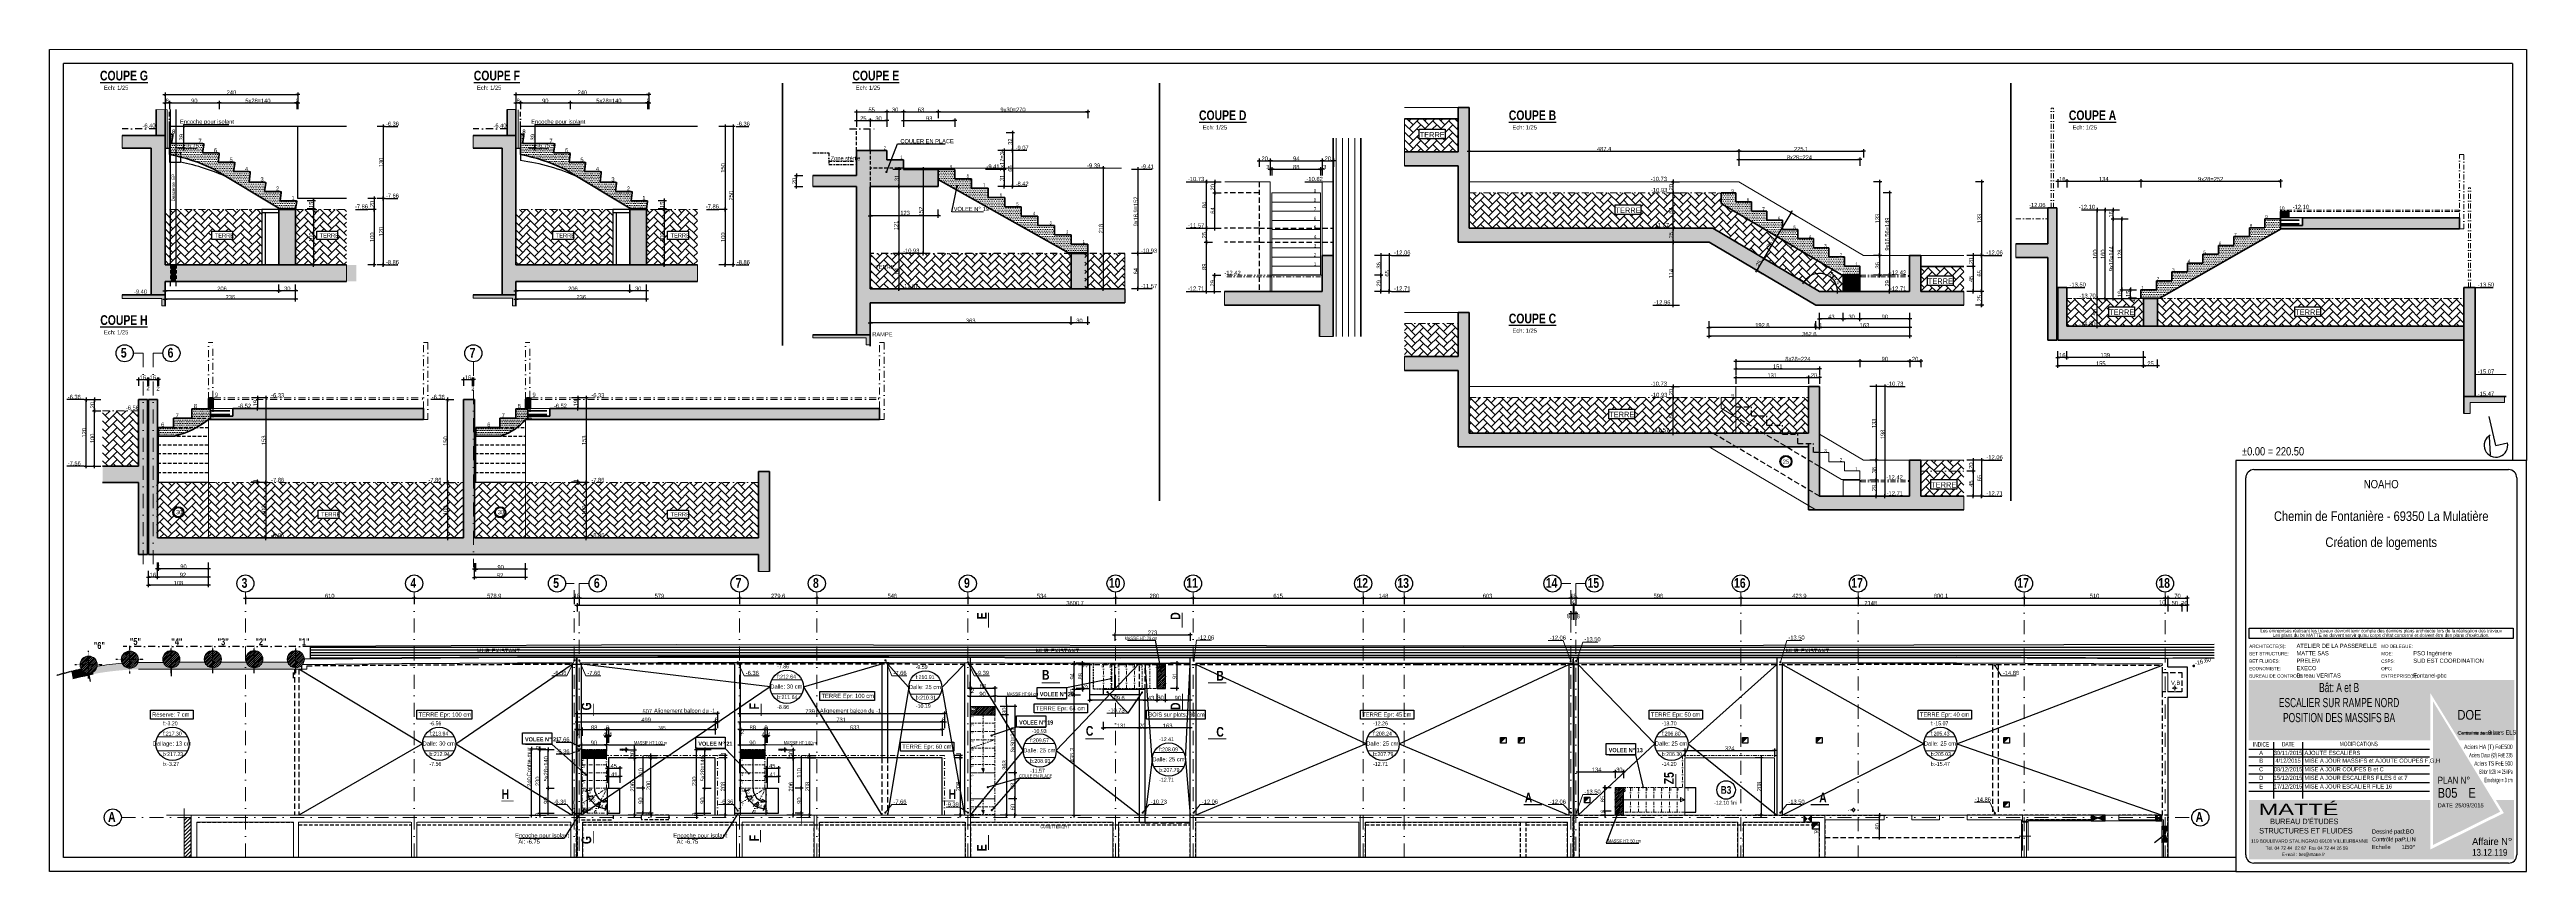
# Model space of a CAD drawing. Header units: centimetres. Extents: x 10776 to 19730, y -16504 to -13534.
import ezdxf
from ezdxf.enums import TextEntityAlignment as Align

# ---------------------------------------------------------------- set-up
doc = ezdxf.new("R2010")
doc.units = ezdxf.units.CM
doc.header["$PDMODE"] = 1
doc.header["$PDSIZE"] = -2
for name, pattern in [('CACHE', [9.525, 6.35, -3.175]), ('CACHEX2', [19.05, 12.7, -6.35]), ('TIRETPTX2', [50.8, 25.4, -12.7, 0, -12.7])]:
    doc.linetypes.add(name, pattern=pattern)
for name, color, linetype in [('01-cartouche', 7, 'Continuous'), ('01-cartouche-cage A', 7, 'Continuous'), ('01_cote_gen', 4, 'Continuous'), ('01_linteaux', 2, 'Continuous'), ('01_murs_sup', 2, 'CACHEX2'), ('01_poch_BN', 9, 'Continuous'), ('01_poch_murs', 253, 'Continuous'), ('01_resv', 32, 'Continuous'), ('01_texte', 230, 'Continuous'), ('AA_COTES', 2, 'Continuous')]:
    doc.layers.add(name, color=color, linetype=linetype)
for name, color, linetype, lineweight in [('01_murs_coup', 5, 'Continuous', 60), ('01_PIEUX', 5, 'Continuous', 60), ('01_tram_axes', 2, 'TIRETPTX2', 9), ('B Général', 7, 'Continuous', 5), ('C ANNOTATIONS-prestations', 7, 'Continuous', 5)]:
    doc.layers.add(name, color=color, linetype=linetype, lineweight=lineweight)
doc.styles.add('ARIAL NA', font='ARIALN.TTF')
doc.styles.add('Arial Narrow', font='ARIALN.TTF')
doc.styles.add('cartouche', font='ARIALN.TTF', dxfattribs={"width": 0.01})
doc.styles.add('Eurostile', font='')
doc.styles.add('impact', font='impact.ttf')
doc.styles.add('MATTE_TXT', font='arial.ttf')
doc.styles.add('STYLE2', font='ARIALN.TTF')
doc.styles.add('stylemattecart', font='ARIALN.TTF')
doc.styles.get('Eurostile').set_extended_font_data('Eurostile')
doc.linetypes.add('ISOLATION', pattern='A,0.00254,-2.54,[134,ltypeshp.shx,S=2.54,R=0,X=-2.54,Y=0],-5.08,[134,ltypeshp.shx,S=2.54,R=180,X=2.54,Y=0],-2.54', length=10.16254)
doc.dimstyles.new('JB25', dxfattribs={"dimscale": 0.1, "dimtxt": 150, "dimasz": 15, "dimexe": 0.1, "dimexo": 0.1, "dimgap": 0.09, "dimtad": 1, "dimdec": 1, "dimlfac": 0.5, "dimdsep": 46, "dimtxsty": 'STYLE2', "dimblk1": 'BOND_G', "dimblk2": 'BOND_D', "dimsah": 1, "dimcen": 1.5, "dimdle": 0.01, "dimse1": 1, "dimse2": 1, "dimclrd": 4, "dimclre": 2, "dimclrt": 6, "dimazin": 2, "dimtfac": 2.333333, "dimtdec": 1, "dimtix": 1, "dimtmove": 2, "dimatfit": 3, "dimldrblk": 'BOND_G', "dimfxl": 1, "dimtolj": 1, "dimtzin": 0, "dimarcsym": 0})
doc.dimstyles.new('JB50', dxfattribs={"dimscale": 0.1, "dimtxt": 150, "dimasz": 15, "dimexe": 0.1, "dimexo": 0.1, "dimgap": 0.09, "dimtad": 1, "dimdec": 1, "dimdsep": 46, "dimtxsty": 'STYLE2', "dimblk1": 'BOND_G', "dimblk2": 'BOND_D', "dimsah": 1, "dimcen": 1.5, "dimdle": 0.01, "dimse1": 1, "dimse2": 1, "dimclrd": 4, "dimclre": 2, "dimclrt": 6, "dimazin": 2, "dimtfac": 2.333333, "dimtdec": 1, "dimtix": 1, "dimtmove": 2, "dimatfit": 3, "dimldrblk": 'BOND_G', "dimfxl": 1, "dimtolj": 1, "dimtzin": 0, "dimarcsym": 0})
doc.dimstyles.new('JB50res', dxfattribs={"dimscale": 0.1, "dimtxt": 120, "dimasz": 12, "dimexe": 0.1, "dimexo": 0.1, "dimgap": 0.09, "dimtad": 1, "dimdec": 1, "dimdsep": 46, "dimtxsty": 'STYLE2', "dimblk1": 'BOND_G', "dimblk2": 'BOND_D', "dimsah": 1, "dimcen": 1.5, "dimdle": 0.01, "dimse1": 1, "dimse2": 1, "dimclrd": 4, "dimclre": 2, "dimclrt": 6, "dimazin": 2, "dimtfac": 2.333333, "dimtdec": 1, "dimtix": 1, "dimtmove": 2, "dimatfit": 3, "dimldrblk": 'BOND_G', "dimfxl": 1, "dimtolj": 1, "dimtzin": 0, "dimarcsym": 0})
pattern_1 = [(0, (0, -5141.4773), (3.175, 6.35), [0, -6.35])]
pattern_2 = [(0, (0, -5239.94), (3.175, 6.35), [0, -6.35])]
pattern_3 = [(180, (-2520.182, -16570.418), (-2e-15, -9.525), [])]
pattern_4 = [(180, (-2520.182, -16570.418), (-2e-15, -9.525), [])]
pattern_5 = [(45, (0, -7379.1836), (-3.367596, 3.367596), [])]
pattern_6 = [(45, (136.59, -7282.167), (3e-15, 28.73682), [60.96, -20.32]), (135, (150.96, -7267.799), (3e-15, 28.73682), [60.96, -20.32])]
pattern_7 = [(45, (0, -5238.4937), (-3.367596, 3.367596), [])]
pattern_8 = [(45, (181.76, -7282.167), (3e-15, 28.73682), [60.96, -20.32]), (135, (196.13, -7267.799), (3e-15, 28.73682), [60.96, -20.32])]
pattern_9 = [(45, (0, -5141.477), (3e-15, 28.73682), [60.96, -20.32]), (135, (14.368, -5127.109), (3e-15, 28.73682), [60.96, -20.32])]

# ---------------------------------------------------------------- blocks, each defined once
blk = doc.blocks.new('BOND_G')
at = {"layer": 'AA_COTES', "color": 0}
for p, q in [((5, 0), (-5, 0)), ((1.8, 1.8), (-1.8, -1.8)), ((0, -5), (0, 15))]:
    blk.add_line(p, q, dxfattribs=at)
blk = doc.blocks.new('BOND_D')
at = {"layer": 'AA_COTES', "color": 0}
for p, q in [((5, 0), (-5, 0)), ((-1.8, -1.8), (1.8, 1.8)), ((0, 5), (0, -15))]:
    blk.add_line(p, q, dxfattribs=at)
blk = doc.blocks.new('*D2929')
at = {"layer": '01_poch_BN', "color": 4, "lineweight": -2, "transparency": 16777216}
blk.add_line((12684.4, -15933.4), (13188.4, -15933.4), dxfattribs=at)
at = {"layer": 'Defpoints', "color": 0, "lineweight": 0, "transparency": 16777216}
for p in [(13189.9, -15933.4), (12682.9, -16056.8), (13189.9, -16085.2)]:
    blk.add_point(p, dxfattribs=at)
at = {"layer": '01_poch_BN', "color": 4, "lineweight": -2, "transparency": 16777216, "xscale": 1.5, "yscale": 1.5, "zscale": 1.5, "rotation": 180}
blk.add_blockref('BOND_G', (12682.9, -15933.4), dxfattribs=at)
at = {"layer": '01_poch_BN', "color": 4, "lineweight": -2, "transparency": 16777216, "xscale": 1.5, "yscale": 1.5, "zscale": 1.5}
blk.add_blockref('BOND_D', (13189.9, -15933.4), dxfattribs=at)
at = {"layer": '01_poch_BN', "color": 6, "lineweight": 0, "transparency": 16777216, "insert": (12936.4, -15925.7), "char_height": 15, "attachment_point": 5, "style": 'STYLE2'}
blk.add_mtext('\\A1;507', dxfattribs=at)
blk = doc.blocks.new('*D2930')
at = {"layer": '01_poch_BN', "color": 4, "lineweight": -2, "transparency": 16777216}
blk.add_line((12684.4, -15963.7), (13180.4, -15963.7), dxfattribs=at)
at = {"layer": 'Defpoints', "color": 0, "lineweight": 0, "transparency": 16777216}
for p in [(12682.9, -15969.6), (13181.9, -15963.7), (13181.9, -15967.8)]:
    blk.add_point(p, dxfattribs=at)
at = {"layer": '01_poch_BN', "color": 4, "lineweight": -2, "transparency": 16777216, "xscale": 1.5, "yscale": 1.5, "zscale": 1.5, "rotation": 180}
blk.add_blockref('BOND_G', (12682.9, -15963.7), dxfattribs=at)
at = {"layer": '01_poch_BN', "color": 4, "lineweight": -2, "transparency": 16777216, "xscale": 1.5, "yscale": 1.5, "zscale": 1.5}
blk.add_blockref('BOND_D', (13181.9, -15963.7), dxfattribs=at)
at = {"layer": '01_poch_BN', "color": 6, "lineweight": 0, "transparency": 16777216, "insert": (12932.4, -15956), "char_height": 15, "attachment_point": 5, "style": 'STYLE2'}
blk.add_mtext('\\A1;499', dxfattribs=at)
blk = doc.blocks.new('*D2931')
at = {"layer": '01_poch_BN', "color": 4, "lineweight": -2, "transparency": 16777216}
blk.add_line((12798.3, -16161.2), (12836.3, -16161.2), dxfattribs=at)
at = {"layer": 'Defpoints', "color": 0, "lineweight": 0, "transparency": 16777216}
for p in [(12796.8, -16177.3), (12837.8, -16161.2), (12837.8, -16196.7)]:
    blk.add_point(p, dxfattribs=at)
at = {"layer": '01_poch_BN', "color": 4, "lineweight": -2, "transparency": 16777216, "xscale": 1.5, "yscale": 1.5, "zscale": 1.5, "rotation": 180}
blk.add_blockref('BOND_G', (12796.8, -16161.2), dxfattribs=at)
at = {"layer": '01_poch_BN', "color": 4, "lineweight": -2, "transparency": 16777216, "xscale": 1.5, "yscale": 1.5, "zscale": 1.5}
blk.add_blockref('BOND_D', (12837.8, -16161.2), dxfattribs=at)
at = {"layer": '01_poch_BN', "color": 6, "lineweight": 0, "transparency": 16777216, "insert": (12817.3, -16153.7), "char_height": 15, "attachment_point": 5, "style": 'STYLE2'}
blk.add_mtext('\\A1;41', dxfattribs=at)
blk = doc.blocks.new('*D2932')
at = {"layer": '01_poch_BN', "color": 4, "lineweight": -2, "transparency": 16777216}
blk.add_line((13371.4, -16161.2), (13409.4, -16161.2), dxfattribs=at)
at = {"layer": 'Defpoints', "color": 0, "lineweight": 0, "transparency": 16777216}
for p in [(13369.9, -16203.2), (13410.9, -16161.2), (13410.9, -16203.2)]:
    blk.add_point(p, dxfattribs=at)
at = {"layer": '01_poch_BN', "color": 4, "lineweight": -2, "transparency": 16777216, "xscale": 1.5, "yscale": 1.5, "zscale": 1.5, "rotation": 180}
blk.add_blockref('BOND_G', (13369.9, -16161.2), dxfattribs=at)
at = {"layer": '01_poch_BN', "color": 4, "lineweight": -2, "transparency": 16777216, "xscale": 1.5, "yscale": 1.5, "zscale": 1.5}
blk.add_blockref('BOND_D', (13410.9, -16161.2), dxfattribs=at)
at = {"layer": '01_poch_BN', "color": 6, "lineweight": 0, "transparency": 16777216, "insert": (13390.4, -16153.7), "char_height": 15, "attachment_point": 5, "style": 'STYLE2'}
blk.add_mtext('\\A1;41', dxfattribs=at)
blk = doc.blocks.new('*D2933')
at = {"layer": '01_poch_BN', "color": 4, "lineweight": -2, "transparency": 16777216}
for p, q in [((12791.3, -16161.2), (12789.8, -16161.2)), ((12796.8, -16161.2), (12792.8, -16161.2)), ((12798.3, -16161.2), (12799.8, -16161.2))]:
    blk.add_line(p, q, dxfattribs=at)
at = {"layer": 'Defpoints', "color": 0, "lineweight": 0, "transparency": 16777216}
for p in [(12792.8, -16161.2), (12792.8, -16203.2), (12796.8, -16203.2)]:
    blk.add_point(p, dxfattribs=at)
at = {"layer": '01_poch_BN', "color": 4, "lineweight": -2, "transparency": 16777216, "xscale": 1.5, "yscale": 1.5, "zscale": 1.5}
blk.add_blockref('BOND_D', (12792.8, -16161.2), dxfattribs=at)
at = {"layer": '01_poch_BN', "color": 4, "lineweight": -2, "transparency": 16777216, "xscale": 1.5, "yscale": 1.5, "zscale": 1.5, "rotation": 180}
blk.add_blockref('BOND_G', (12796.8, -16161.2), dxfattribs=at)
at = {"layer": '01_poch_BN', "color": 6, "lineweight": 0, "transparency": 16777216, "insert": (12794.8, -16153.7), "char_height": 15, "attachment_point": 5, "style": 'STYLE2'}
blk.add_mtext('\\A1;4', dxfattribs=at)
blk = doc.blocks.new('*D2878')
at = {"layer": '01_poch_BN', "color": 4, "lineweight": -2, "transparency": 16777216}
blk.add_line((12794.3, -16130.7), (12836.3, -16130.7), dxfattribs=at)
at = {"layer": 'Defpoints', "color": 0, "lineweight": 0, "transparency": 16777216}
for p in [(12792.8, -16168.7), (12837.8, -16130.7), (12837.8, -16168.7)]:
    blk.add_point(p, dxfattribs=at)
at = {"layer": '01_poch_BN', "color": 4, "lineweight": -2, "transparency": 16777216, "xscale": 1.5, "yscale": 1.5, "zscale": 1.5, "rotation": 180}
blk.add_blockref('BOND_G', (12792.8, -16130.7), dxfattribs=at)
at = {"layer": '01_poch_BN', "color": 4, "lineweight": -2, "transparency": 16777216, "xscale": 1.5, "yscale": 1.5, "zscale": 1.5}
blk.add_blockref('BOND_D', (12837.8, -16130.7), dxfattribs=at)
at = {"layer": '01_poch_BN', "color": 6, "lineweight": 0, "transparency": 16777216, "insert": (12815.3, -16123.1), "char_height": 15, "attachment_point": 5, "style": 'STYLE2'}
blk.add_mtext('\\A1;45', dxfattribs=at)
blk = doc.blocks.new('*D2879')
at = {"layer": '01_poch_BN', "color": 4, "lineweight": -2, "transparency": 16777216}
blk.add_line((13371.4, -16161.2), (13409.4, -16161.2), dxfattribs=at)
at = {"layer": 'Defpoints', "color": 0, "lineweight": 0, "transparency": 16777216}
for p in [(13369.9, -16177.3), (13410.9, -16161.2), (13410.9, -16203.2)]:
    blk.add_point(p, dxfattribs=at)
at = {"layer": '01_poch_BN', "color": 4, "lineweight": -2, "transparency": 16777216, "xscale": 1.5, "yscale": 1.5, "zscale": 1.5, "rotation": 180}
blk.add_blockref('BOND_G', (13369.9, -16161.2), dxfattribs=at)
at = {"layer": '01_poch_BN', "color": 4, "lineweight": -2, "transparency": 16777216, "xscale": 1.5, "yscale": 1.5, "zscale": 1.5}
blk.add_blockref('BOND_D', (13410.9, -16161.2), dxfattribs=at)
at = {"layer": '01_poch_BN', "color": 6, "lineweight": 0, "transparency": 16777216, "insert": (13390.4, -16153.7), "char_height": 15, "attachment_point": 5, "style": 'STYLE2'}
blk.add_mtext('\\A1;41', dxfattribs=at)
blk = doc.blocks.new('*D2880')
at = {"layer": '01_poch_BN', "color": 4, "lineweight": -2, "transparency": 16777216}
for p, q in [((13364.4, -16161.2), (13362.9, -16161.2)), ((13369.9, -16161.2), (13365.9, -16161.2)), ((13371.4, -16161.2), (13372.9, -16161.2))]:
    blk.add_line(p, q, dxfattribs=at)
at = {"layer": 'Defpoints', "color": 0, "lineweight": 0, "transparency": 16777216}
for p in [(13365.9, -16161.2), (13365.9, -16203.2), (13369.9, -16203.2)]:
    blk.add_point(p, dxfattribs=at)
at = {"layer": '01_poch_BN', "color": 4, "lineweight": -2, "transparency": 16777216, "xscale": 1.5, "yscale": 1.5, "zscale": 1.5}
blk.add_blockref('BOND_D', (13365.9, -16161.2), dxfattribs=at)
at = {"layer": '01_poch_BN', "color": 4, "lineweight": -2, "transparency": 16777216, "xscale": 1.5, "yscale": 1.5, "zscale": 1.5, "rotation": 180}
blk.add_blockref('BOND_G', (13369.9, -16161.2), dxfattribs=at)
at = {"layer": '01_poch_BN', "color": 6, "lineweight": 0, "transparency": 16777216, "insert": (13367.9, -16153.7), "char_height": 15, "attachment_point": 5, "style": 'STYLE2'}
blk.add_mtext('\\A1;4', dxfattribs=at)
blk = doc.blocks.new('*D2881')
at = {"layer": '01_poch_BN', "color": 4, "lineweight": -2, "transparency": 16777216}
blk.add_line((13367.4, -16130.7), (13409.4, -16130.7), dxfattribs=at)
at = {"layer": 'Defpoints', "color": 0, "lineweight": 0, "transparency": 16777216}
for p in [(13365.9, -16168.7), (13410.9, -16130.7), (13410.9, -16168.7)]:
    blk.add_point(p, dxfattribs=at)
at = {"layer": '01_poch_BN', "color": 4, "lineweight": -2, "transparency": 16777216, "xscale": 1.5, "yscale": 1.5, "zscale": 1.5, "rotation": 180}
blk.add_blockref('BOND_G', (13365.9, -16130.7), dxfattribs=at)
at = {"layer": '01_poch_BN', "color": 4, "lineweight": -2, "transparency": 16777216, "xscale": 1.5, "yscale": 1.5, "zscale": 1.5}
blk.add_blockref('BOND_D', (13410.9, -16130.7), dxfattribs=at)
at = {"layer": '01_poch_BN', "color": 6, "lineweight": 0, "transparency": 16777216, "insert": (13388.4, -16123.1), "char_height": 15, "attachment_point": 5, "style": 'STYLE2'}
blk.add_mtext('\\A1;45', dxfattribs=at)
blk = doc.blocks.new('*D2819')
at = {"layer": '01_poch_murs', "color": 4, "lineweight": -2, "transparency": 16777216}
for p, q in [((16398.5, -16283.7), (16398.5, -16282.2)), ((16398.5, -16285.2), (16398.5, -16301.2)), ((16398.5, -16302.7), (16398.5, -16304.2))]:
    blk.add_line(p, q, dxfattribs=at)
at = {"layer": 'Defpoints', "color": 0, "lineweight": 0, "transparency": 16777216}
for p in [(16438, -16285.2), (16398.5, -16301.2), (16438, -16301.2)]:
    blk.add_point(p, dxfattribs=at)
at = {"layer": '01_poch_murs', "color": 4, "lineweight": -2, "transparency": 16777216, "xscale": 1.5, "yscale": 1.5, "zscale": 1.5}
for name, p, rotation in [('BOND_G', (16398.5, -16285.2), 270), ('BOND_D', (16398.5, -16301.2), 90)]:
    blk.add_blockref(name, p, dxfattribs=dict(at, rotation=rotation))
at = {"layer": '01_poch_murs', "color": 6, "lineweight": 0, "transparency": 16777216, "insert": (16390.8, -16293.2), "char_height": 15, "attachment_point": 5, "rotation": 90, "style": 'STYLE2'}
blk.add_mtext('\\A1;16', dxfattribs=at)
blk = doc.blocks.new('*D2893')
at = {"layer": '01_poch_murs', "color": 4, "lineweight": -2, "transparency": 16777216}
blk.add_line((16398.5, -16283.7), (16398.5, -16201.7), dxfattribs=at)
at = {"layer": 'Defpoints', "color": 0, "lineweight": 0, "transparency": 16777216}
for p in [(16398.5, -16200.2), (16450.4, -16200.2), (16413.2, -16285.2)]:
    blk.add_point(p, dxfattribs=at)
at = {"layer": '01_poch_murs', "color": 4, "lineweight": -2, "transparency": 16777216, "xscale": 1.5, "yscale": 1.5, "zscale": 1.5}
for name, p, rotation in [('BOND_D', (16398.5, -16200.2), 90), ('BOND_G', (16398.5, -16285.2), 270)]:
    blk.add_blockref(name, p, dxfattribs=dict(at, rotation=rotation))
at = {"layer": '01_poch_murs', "color": 6, "lineweight": 0, "transparency": 16777216, "insert": (16390.8, -16242.7), "char_height": 15, "attachment_point": 5, "rotation": 90, "style": 'STYLE2'}
blk.add_mtext('\\A1;85', dxfattribs=at)
blk = doc.blocks.new('*D2894')
at = {"layer": '01_poch_murs', "color": 4, "lineweight": -2, "transparency": 16777216}
blk.add_line((16303, -16144.3), (16433.9, -16144.3), dxfattribs=at)
at = {"layer": 'Defpoints', "color": 0, "lineweight": 0, "transparency": 16777216}
for p in [(16301.5, -16179.6), (16435.4, -16144.3), (16435.4, -16200.2)]:
    blk.add_point(p, dxfattribs=at)
at = {"layer": '01_poch_murs', "color": 4, "lineweight": -2, "transparency": 16777216, "xscale": 1.5, "yscale": 1.5, "zscale": 1.5, "rotation": 180}
blk.add_blockref('BOND_G', (16301.5, -16144.3), dxfattribs=at)
at = {"layer": '01_poch_murs', "color": 4, "lineweight": -2, "transparency": 16777216, "xscale": 1.5, "yscale": 1.5, "zscale": 1.5}
blk.add_blockref('BOND_D', (16435.4, -16144.3), dxfattribs=at)
at = {"layer": '01_poch_murs', "color": 6, "lineweight": 0, "transparency": 16777216, "insert": (16368.5, -16136.6), "char_height": 15, "attachment_point": 5, "style": 'STYLE2'}
blk.add_mtext('\\A1;134', dxfattribs=at)
blk = doc.blocks.new('*D2895')
at = {"layer": '01_poch_murs', "color": 4, "lineweight": -2, "transparency": 16777216}
blk.add_line((16436.9, -16144.3), (16464, -16144.3), dxfattribs=at)
at = {"layer": 'Defpoints', "color": 0, "lineweight": 0, "transparency": 16777216}
for p in [(16435.4, -16151.8), (16465.5, -16144.3), (16465.5, -16234.3)]:
    blk.add_point(p, dxfattribs=at)
at = {"layer": '01_poch_murs', "color": 4, "lineweight": -2, "transparency": 16777216, "xscale": 1.5, "yscale": 1.5, "zscale": 1.5, "rotation": 180}
blk.add_blockref('BOND_G', (16435.4, -16144.3), dxfattribs=at)
at = {"layer": '01_poch_murs', "color": 4, "lineweight": -2, "transparency": 16777216, "xscale": 1.5, "yscale": 1.5, "zscale": 1.5}
blk.add_blockref('BOND_D', (16465.5, -16144.3), dxfattribs=at)
at = {"layer": '01_poch_murs', "color": 6, "lineweight": 0, "transparency": 16777216, "insert": (16450.5, -16136.6), "char_height": 15, "attachment_point": 5, "style": 'STYLE2'}
blk.add_mtext('\\A1;30', dxfattribs=at)
blk = doc.blocks.new('*D2833')
at = {"layer": '01_poch_murs', "color": 4, "lineweight": -2, "transparency": 16777216}
blk.add_line((14265.2, -16242.7), (14265.2, -16299.7), dxfattribs=at)
at = {"layer": 'Defpoints', "color": 0, "lineweight": 0, "transparency": 16777216}
for p in [(14204.1, -16241.2), (14236.5, -16301.2), (14265.2, -16301.2)]:
    blk.add_point(p, dxfattribs=at)
at = {"layer": '01_poch_murs', "color": 4, "lineweight": -2, "transparency": 16777216, "xscale": 1.5, "yscale": 1.5, "zscale": 1.5}
for name, p, rotation in [('BOND_G', (14265.2, -16241.2), 90), ('BOND_D', (14265.2, -16301.2), 270)]:
    blk.add_blockref(name, p, dxfattribs=dict(at, rotation=rotation))
at = {"layer": '01_poch_murs', "color": 6, "lineweight": 0, "transparency": 16777216, "insert": (14257.5, -16271.2), "char_height": 15, "attachment_point": 5, "rotation": 90, "style": 'STYLE2'}
blk.add_mtext('\\A1;60', dxfattribs=at)
blk = doc.blocks.new('*D2834')
at = {"layer": '01_poch_murs', "color": 4, "lineweight": -2, "transparency": 16777216}
blk.add_line((14265.2, -16149.7), (14265.2, -16239.7), dxfattribs=at)
at = {"layer": 'Defpoints', "color": 0, "lineweight": 0, "transparency": 16777216}
for p in [(14189, -16148.2), (14189, -16241.2), (14265.2, -16241.2)]:
    blk.add_point(p, dxfattribs=at)
at = {"layer": '01_poch_murs', "color": 4, "lineweight": -2, "transparency": 16777216, "xscale": 1.5, "yscale": 1.5, "zscale": 1.5}
for name, p, rotation in [('BOND_G', (14265.2, -16148.2), 90), ('BOND_D', (14265.2, -16241.2), 270)]:
    blk.add_blockref(name, p, dxfattribs=dict(at, rotation=rotation))
at = {"layer": '01_poch_murs', "color": 6, "lineweight": 0, "transparency": 16777216, "insert": (14257.5, -16194.7), "char_height": 15, "attachment_point": 5, "rotation": 90, "style": 'STYLE2'}
blk.add_mtext('\\A1;93', dxfattribs=at)
blk = doc.blocks.new('*D2835')
at = {"layer": '01_poch_murs', "color": 4, "lineweight": -2, "transparency": 16777216}
blk.add_line((14265.2, -15909.7), (14265.2, -16146.7), dxfattribs=at)
at = {"layer": 'Defpoints', "color": 0, "lineweight": 0, "transparency": 16777216}
for p in [(14204.1, -15908.2), (14187.2, -16148.2), (14265.2, -16148.2)]:
    blk.add_point(p, dxfattribs=at)
at = {"layer": '01_poch_murs', "color": 4, "lineweight": -2, "transparency": 16777216, "xscale": 1.5, "yscale": 1.5, "zscale": 1.5}
for name, p, rotation in [('BOND_G', (14265.2, -15908.2), 90), ('BOND_D', (14265.2, -16148.2), 270)]:
    blk.add_blockref(name, p, dxfattribs=dict(at, rotation=rotation))
at = {"layer": '01_poch_murs', "color": 6, "lineweight": 0, "transparency": 16777216, "insert": (14257.5, -16028.2), "char_height": 15, "attachment_point": 5, "rotation": 90, "style": 'STYLE2'}
blk.add_mtext('\\A1;8x30=240', dxfattribs=at)
blk = doc.blocks.new('*D2836')
at = {"layer": '01_poch_murs', "color": 4, "lineweight": -2, "transparency": 16777216}
blk.add_line((14235.2, -15909.7), (14235.2, -15936.7), dxfattribs=at)
at = {"layer": 'Defpoints', "color": 0, "lineweight": 0, "transparency": 16777216}
for p in [(14199.1, -15908.2), (14199.1, -15938.2), (14235.2, -15938.2)]:
    blk.add_point(p, dxfattribs=at)
at = {"layer": '01_poch_murs', "color": 4, "lineweight": -2, "transparency": 16777216, "xscale": 1.5, "yscale": 1.5, "zscale": 1.5}
for name, p, rotation in [('BOND_G', (14235.2, -15908.2), 90), ('BOND_D', (14235.2, -15938.2), 270)]:
    blk.add_blockref(name, p, dxfattribs=dict(at, rotation=rotation))
at = {"layer": '01_poch_murs', "color": 6, "lineweight": 0, "transparency": 16777216, "insert": (14227.5, -15923.2), "char_height": 15, "attachment_point": 5, "rotation": 90, "style": 'STYLE2'}
blk.add_mtext('\\A1;30', dxfattribs=at)
blk = doc.blocks.new('*D2837')
at = {"layer": '01_poch_murs', "color": 4, "lineweight": -2, "transparency": 16777216}
blk.add_line((14235.2, -15939.7), (14235.2, -16299.7), dxfattribs=at)
at = {"layer": 'Defpoints', "color": 0, "lineweight": 0, "transparency": 16777216}
for p in [(14219.3, -15938.2), (14219.3, -16301.2), (14235.2, -16301.2)]:
    blk.add_point(p, dxfattribs=at)
at = {"layer": '01_poch_murs', "color": 4, "lineweight": -2, "transparency": 16777216, "xscale": 1.5, "yscale": 1.5, "zscale": 1.5}
for name, p, rotation in [('BOND_G', (14235.2, -15938.2), 90), ('BOND_D', (14235.2, -16301.2), 270)]:
    blk.add_blockref(name, p, dxfattribs=dict(at, rotation=rotation))
at = {"layer": '01_poch_murs', "color": 6, "lineweight": 0, "transparency": 16777216, "insert": (14227.5, -16119.7), "char_height": 15, "attachment_point": 5, "rotation": 90, "style": 'STYLE2'}
blk.add_mtext('\\A1;363', dxfattribs=at)
blk = doc.blocks.new('*D2838')
at = {"layer": '01_poch_murs', "color": 4, "lineweight": -2, "transparency": 16777216}
for p, q in [((14102, -15841.8), (14100.5, -15841.8)), ((14103.5, -15841.8), (14105.5, -15841.8)), ((14107, -15841.8), (14108.5, -15841.8))]:
    blk.add_line(p, q, dxfattribs=at)
at = {"layer": 'Defpoints', "color": 0, "lineweight": 0, "transparency": 16777216}
for p in [(14105.5, -15841.8), (14103.5, -15883.9), (14105.5, -15885.9)]:
    blk.add_point(p, dxfattribs=at)
at = {"layer": '01_poch_murs', "color": 4, "lineweight": -2, "transparency": 16777216, "xscale": 1.5, "yscale": 1.5, "zscale": 1.5}
blk.add_blockref('BOND_G', (14103.5, -15841.8), dxfattribs=at)
at = {"layer": '01_poch_murs', "color": 4, "lineweight": -2, "transparency": 16777216, "xscale": 1.5, "yscale": 1.5, "zscale": 1.5, "rotation": 180}
blk.add_blockref('BOND_D', (14105.5, -15841.8), dxfattribs=at)
at = {"layer": '01_poch_murs', "color": 6, "lineweight": 0, "transparency": 16777216, "insert": (14112.2, -15851.5), "char_height": 15, "attachment_point": 5, "style": 'STYLE2'}
blk.add_mtext('\\A1;2', dxfattribs=at)
blk = doc.blocks.new('*D2839')
at = {"layer": '01_poch_murs', "color": 4, "lineweight": -2, "transparency": 16777216}
blk.add_line((14107, -15841.8), (14192, -15841.8), dxfattribs=at)
at = {"layer": 'Defpoints', "color": 0, "lineweight": 0, "transparency": 16777216}
for p in [(14193.5, -15841.8), (14105.5, -15849.3), (14193.5, -15906.2)]:
    blk.add_point(p, dxfattribs=at)
at = {"layer": '01_poch_murs', "color": 4, "lineweight": -2, "transparency": 16777216, "xscale": 1.5, "yscale": 1.5, "zscale": 1.5, "rotation": 180}
blk.add_blockref('BOND_G', (14105.5, -15841.8), dxfattribs=at)
at = {"layer": '01_poch_murs', "color": 4, "lineweight": -2, "transparency": 16777216, "xscale": 1.5, "yscale": 1.5, "zscale": 1.5}
blk.add_blockref('BOND_D', (14193.5, -15841.8), dxfattribs=at)
at = {"layer": '01_poch_murs', "color": 6, "lineweight": 0, "transparency": 16777216, "insert": (14149.5, -15834.1), "char_height": 15, "attachment_point": 5, "style": 'STYLE2'}
blk.add_mtext('\\A1;88', dxfattribs=at)
blk = doc.blocks.new('*D2910')
at = {"layer": '01_poch_murs', "color": 4, "lineweight": -2, "transparency": 16777216}
blk.add_line((14850.8, -15753.3), (14850.8, -15841.4), dxfattribs=at)
at = {"layer": 'Defpoints', "color": 0, "lineweight": 0, "transparency": 16777216}
for p in [(14820.2, -15751.8), (14809.4, -15842.9), (14850.8, -15842.9)]:
    blk.add_point(p, dxfattribs=at)
at = {"layer": '01_poch_murs', "color": 4, "lineweight": -2, "transparency": 16777216, "xscale": 1.5, "yscale": 1.5, "zscale": 1.5}
for name, p, rotation in [('BOND_G', (14850.8, -15751.8), 90), ('BOND_D', (14850.8, -15842.9), 270)]:
    blk.add_blockref(name, p, dxfattribs=dict(at, rotation=rotation))
at = {"layer": '01_poch_murs', "color": 6, "lineweight": 0, "transparency": 16777216, "insert": (14843.1, -15797.4), "char_height": 15, "attachment_point": 5, "rotation": 90, "style": 'STYLE2'}
blk.add_mtext('\\A1;91', dxfattribs=at)
blk = doc.blocks.new('*D2911')
at = {"layer": '01_poch_murs', "color": 4, "lineweight": -2, "transparency": 16777216}
blk.add_line((14807.9, -15884.8), (14780.9, -15884.8), dxfattribs=at)
at = {"layer": 'Defpoints', "color": 0, "lineweight": 0, "transparency": 16777216}
for p in [(14779.4, -15842.9), (14809.4, -15842.9), (14779.4, -15884.8)]:
    blk.add_point(p, dxfattribs=at)
at = {"layer": '01_poch_murs', "color": 4, "lineweight": -2, "transparency": 16777216, "xscale": 1.5, "yscale": 1.5, "zscale": 1.5, "rotation": 180}
blk.add_blockref('BOND_D', (14779.4, -15884.8), dxfattribs=at)
at = {"layer": '01_poch_murs', "color": 4, "lineweight": -2, "transparency": 16777216, "xscale": 1.5, "yscale": 1.5, "zscale": 1.5}
blk.add_blockref('BOND_G', (14809.4, -15884.8), dxfattribs=at)
at = {"layer": '01_poch_murs', "color": 6, "lineweight": 0, "transparency": 16777216, "insert": (14791.9, -15876.1), "char_height": 15, "attachment_point": 5, "style": 'STYLE2'}
blk.add_mtext('\\A1;30', dxfattribs=at)
blk = doc.blocks.new('*D2912')
at = {"layer": '01_poch_murs', "color": 4, "lineweight": -2, "transparency": 16777216}
blk.add_line((14777.9, -15884.9), (14737.9, -15884.9), dxfattribs=at)
at = {"layer": 'Defpoints', "color": 0, "lineweight": 0, "transparency": 16777216}
for p in [(14779.4, -15842.9), (14736.4, -15859.6), (14736.4, -15884.9)]:
    blk.add_point(p, dxfattribs=at)
at = {"layer": '01_poch_murs', "color": 4, "lineweight": -2, "transparency": 16777216, "xscale": 1.5, "yscale": 1.5, "zscale": 1.5, "rotation": 180}
blk.add_blockref('BOND_D', (14736.4, -15884.9), dxfattribs=at)
at = {"layer": '01_poch_murs', "color": 4, "lineweight": -2, "transparency": 16777216, "xscale": 1.5, "yscale": 1.5, "zscale": 1.5}
blk.add_blockref('BOND_G', (14779.4, -15884.9), dxfattribs=at)
at = {"layer": '01_poch_murs', "color": 6, "lineweight": 0, "transparency": 16777216, "insert": (14757.9, -15877.2), "char_height": 15, "attachment_point": 5, "style": 'STYLE2'}
blk.add_mtext('\\A1;43', dxfattribs=at)
blk = doc.blocks.new('*D2913')
at = {"layer": '01_poch_murs', "color": 4, "lineweight": -2, "transparency": 16777216}
blk.add_line((14897.9, -15985.4), (14737.9, -15985.4), dxfattribs=at)
at = {"layer": 'Defpoints', "color": 0, "lineweight": 0, "transparency": 16777216}
for p in [(14736.4, -15907.8), (14736.4, -15985.4), (14899.4, -15965.4)]:
    blk.add_point(p, dxfattribs=at)
at = {"layer": '01_poch_murs', "color": 4, "lineweight": -2, "transparency": 16777216, "xscale": 1.5, "yscale": 1.5, "zscale": 1.5, "rotation": 180}
blk.add_blockref('BOND_D', (14736.4, -15985.4), dxfattribs=at)
at = {"layer": '01_poch_murs', "color": 4, "lineweight": -2, "transparency": 16777216, "xscale": 1.5, "yscale": 1.5, "zscale": 1.5}
blk.add_blockref('BOND_G', (14899.4, -15985.4), dxfattribs=at)
at = {"layer": '01_poch_murs', "color": 6, "lineweight": 0, "transparency": 16777216, "insert": (14817.9, -15977.7), "char_height": 15, "attachment_point": 5, "style": 'STYLE2'}
blk.add_mtext('\\A1;163', dxfattribs=at)
blk = doc.blocks.new('*D2914')
at = {"layer": '01_poch_murs', "color": 4, "lineweight": -2, "transparency": 16777216}
blk.add_line((14734.9, -15985.4), (14717.9, -15985.4), dxfattribs=at)
at = {"layer": 'Defpoints', "color": 0, "lineweight": 0, "transparency": 16777216}
for p in [(14716.4, -15926.6), (14736.4, -15926.6), (14716.4, -15985.4)]:
    blk.add_point(p, dxfattribs=at)
at = {"layer": '01_poch_murs', "color": 4, "lineweight": -2, "transparency": 16777216, "xscale": 1.5, "yscale": 1.5, "zscale": 1.5, "rotation": 180}
blk.add_blockref('BOND_D', (14716.4, -15985.4), dxfattribs=at)
at = {"layer": '01_poch_murs', "color": 4, "lineweight": -2, "transparency": 16777216, "xscale": 1.5, "yscale": 1.5, "zscale": 1.5}
blk.add_blockref('BOND_G', (14736.4, -15985.4), dxfattribs=at)
at = {"layer": '01_poch_murs', "color": 6, "lineweight": 0, "transparency": 16777216, "insert": (14726.4, -15977.7), "char_height": 15, "attachment_point": 5, "style": 'STYLE2'}
blk.add_mtext('\\A1;20', dxfattribs=at)
blk = doc.blocks.new('*D2915')
at = {"layer": '01_poch_murs', "color": 4, "lineweight": -2, "transparency": 16777216}
blk.add_line((14714.9, -15985.4), (14586.9, -15985.4), dxfattribs=at)
at = {"layer": 'Defpoints', "color": 0, "lineweight": 0, "transparency": 16777216}
for p in [(14585.4, -15865.8), (14716.4, -15926.6), (14585.4, -15985.4)]:
    blk.add_point(p, dxfattribs=at)
at = {"layer": '01_poch_murs', "color": 4, "lineweight": -2, "transparency": 16777216, "xscale": 1.5, "yscale": 1.5, "zscale": 1.5, "rotation": 180}
blk.add_blockref('BOND_D', (14585.4, -15985.4), dxfattribs=at)
at = {"layer": '01_poch_murs', "color": 4, "lineweight": -2, "transparency": 16777216, "xscale": 1.5, "yscale": 1.5, "zscale": 1.5}
blk.add_blockref('BOND_G', (14716.4, -15985.4), dxfattribs=at)
at = {"layer": '01_poch_murs', "color": 6, "lineweight": 0, "transparency": 16777216, "insert": (14650.9, -15977.7), "char_height": 15, "attachment_point": 5, "style": 'STYLE2'}
blk.add_mtext('\\A1;131', dxfattribs=at)
blk = doc.blocks.new('*D2916')
at = {"layer": '01_poch_murs', "color": 4, "lineweight": -2, "transparency": 16777216}
blk.add_line((14897.9, -15884.8), (14810.9, -15884.8), dxfattribs=at)
at = {"layer": 'Defpoints', "color": 0, "lineweight": 0, "transparency": 16777216}
for p in [(14809.4, -15877.3), (14809.4, -15884.8), (14899.4, -15881)]:
    blk.add_point(p, dxfattribs=at)
at = {"layer": '01_poch_murs', "color": 4, "lineweight": -2, "transparency": 16777216, "xscale": 1.5, "yscale": 1.5, "zscale": 1.5, "rotation": 180}
blk.add_blockref('BOND_D', (14809.4, -15884.8), dxfattribs=at)
at = {"layer": '01_poch_murs', "color": 4, "lineweight": -2, "transparency": 16777216, "xscale": 1.5, "yscale": 1.5, "zscale": 1.5}
blk.add_blockref('BOND_G', (14899.4, -15884.8), dxfattribs=at)
at = {"layer": '01_poch_murs', "color": 6, "lineweight": 0, "transparency": 16777216, "insert": (14854.4, -15877.1), "char_height": 15, "attachment_point": 5, "style": 'STYLE2'}
blk.add_mtext('\\A1;90', dxfattribs=at)
blk = doc.blocks.new('*D2917')
at = {"layer": '01_poch_murs', "color": 4, "lineweight": -2, "transparency": 16777216}
blk.add_line((13217.8, -16086.7), (13217.8, -16091.7), dxfattribs=at)
at = {"layer": 'Defpoints', "color": 0, "lineweight": 0, "transparency": 16777216}
for p in [(13130.5, -16093.2), (13189.9, -16085.2), (13217.8, -16093.2)]:
    blk.add_point(p, dxfattribs=at)
at = {"layer": '01_poch_murs', "color": 4, "lineweight": -2, "transparency": 16777216, "xscale": 1.5, "yscale": 1.5, "zscale": 1.5}
for name, p, rotation in [('BOND_G', (13217.8, -16085.2), 90), ('BOND_D', (13217.8, -16093.2), 270)]:
    blk.add_blockref(name, p, dxfattribs=dict(at, rotation=rotation))
at = {"layer": '01_poch_murs', "color": 6, "lineweight": 0, "transparency": 16777216, "insert": (13210.1, -16080.8), "char_height": 15, "attachment_point": 5, "rotation": 90, "style": 'STYLE2'}
blk.add_mtext('\\A1;8', dxfattribs=at)
blk = doc.blocks.new('*D2918')
at = {"layer": '01_poch_murs', "color": 4, "lineweight": -2, "transparency": 16777216}
blk.add_line((13217.7, -16094.7), (13217.7, -16299.7), dxfattribs=at)
at = {"layer": 'Defpoints', "color": 0, "lineweight": 0, "transparency": 16777216}
for p in [(13127.5, -16093.2), (13132.2, -16301.2), (13217.7, -16301.2)]:
    blk.add_point(p, dxfattribs=at)
at = {"layer": '01_poch_murs', "color": 4, "lineweight": -2, "transparency": 16777216, "xscale": 1.5, "yscale": 1.5, "zscale": 1.5}
for name, p, rotation in [('BOND_G', (13217.7, -16093.2), 90), ('BOND_D', (13217.7, -16301.2), 270)]:
    blk.add_blockref(name, p, dxfattribs=dict(at, rotation=rotation))
at = {"layer": '01_poch_murs', "color": 6, "lineweight": 0, "transparency": 16777216, "insert": (13210, -16197.2), "char_height": 15, "attachment_point": 5, "rotation": 90, "style": 'STYLE2'}
blk.add_mtext('\\A1;208', dxfattribs=at)
blk = doc.blocks.new('*D2923')
at = {"layer": '01_poch_murs', "color": 4, "lineweight": -2, "transparency": 16777216}
blk.add_line((11348.4, -15440.1), (11167.5, -15440.1), dxfattribs=at)
at = {"layer": 'Defpoints', "color": 0, "lineweight": 0, "transparency": 16777216}
for p in [(11349.9, -15074.2), (11166, -15326.7), (11166, -15440.1)]:
    blk.add_point(p, dxfattribs=at)
at = {"layer": '01_poch_murs', "color": 4, "lineweight": -2, "transparency": 16777216, "xscale": 1.5, "yscale": 1.5, "zscale": 1.5, "rotation": 180}
blk.add_blockref('BOND_D', (11166, -15440.1), dxfattribs=at)
at = {"layer": '01_poch_murs', "color": 4, "lineweight": -2, "transparency": 16777216, "xscale": 1.5, "yscale": 1.5, "zscale": 1.5}
blk.add_blockref('BOND_G', (11349.9, -15440.1), dxfattribs=at)
at = {"layer": '01_poch_murs', "color": 6, "lineweight": 0, "transparency": 16777216, "insert": (11257.9, -15432.4), "char_height": 15, "attachment_point": 5, "style": 'STYLE2'}
blk.add_mtext('\\A1;92', dxfattribs=at)
blk = doc.blocks.new('*D2924')
at = {"layer": '01_poch_murs', "color": 4, "lineweight": -2, "transparency": 16777216}
blk.add_line((11164.5, -15440.1), (11135.4, -15440.1), dxfattribs=at)
at = {"layer": 'Defpoints', "color": 0, "lineweight": 0, "transparency": 16777216}
for p in [(11133.9, -15209.3), (11166, -15326.7), (11133.9, -15440.1)]:
    blk.add_point(p, dxfattribs=at)
at = {"layer": '01_poch_murs', "color": 4, "lineweight": -2, "transparency": 16777216, "xscale": 1.5, "yscale": 1.5, "zscale": 1.5, "rotation": 180}
blk.add_blockref('BOND_D', (11133.9, -15440.1), dxfattribs=at)
at = {"layer": '01_poch_murs', "color": 4, "lineweight": -2, "transparency": 16777216, "xscale": 1.5, "yscale": 1.5, "zscale": 1.5}
blk.add_blockref('BOND_G', (11166, -15440.1), dxfattribs=at)
at = {"layer": '01_poch_murs', "color": 6, "lineweight": 0, "transparency": 16777216, "insert": (11149.9, -15432.4), "char_height": 15, "attachment_point": 5, "style": 'STYLE2'}
blk.add_mtext('\\A1;16', dxfattribs=at)
blk = doc.blocks.new('*D2863')
at = {"layer": '01_poch_murs', "color": 4, "lineweight": -2, "transparency": 16777216}
blk.add_line((11348.4, -15469.4), (11135.4, -15469.4), dxfattribs=at)
at = {"layer": 'Defpoints', "color": 0, "lineweight": 0, "transparency": 16777216}
for p in [(11349.9, -15057), (11133.9, -15447.6), (11133.9, -15469.4)]:
    blk.add_point(p, dxfattribs=at)
at = {"layer": '01_poch_murs', "color": 4, "lineweight": -2, "transparency": 16777216, "xscale": 1.5, "yscale": 1.5, "zscale": 1.5, "rotation": 180}
blk.add_blockref('BOND_D', (11133.9, -15469.4), dxfattribs=at)
at = {"layer": '01_poch_murs', "color": 4, "lineweight": -2, "transparency": 16777216, "xscale": 1.5, "yscale": 1.5, "zscale": 1.5}
blk.add_blockref('BOND_G', (11349.9, -15469.4), dxfattribs=at)
at = {"layer": '01_poch_murs', "color": 6, "lineweight": 0, "transparency": 16777216, "insert": (11241.9, -15461.8), "char_height": 15, "attachment_point": 5, "style": 'STYLE2'}
blk.add_mtext('\\A1;108', dxfattribs=at)
blk = doc.blocks.new('*D2864')
at = {"layer": '01_poch_murs', "color": 4, "lineweight": -2, "transparency": 16777216}
blk.add_line((12214.8, -15097.5), (12214.8, -14800.5), dxfattribs=at)
at = {"layer": 'Defpoints', "color": 0, "lineweight": 0, "transparency": 16777216}
for p in [(12214.8, -14799), (12274.5, -14799), (12254.7, -15099)]:
    blk.add_point(p, dxfattribs=at)
at = {"layer": '01_poch_murs', "color": 4, "lineweight": -2, "transparency": 16777216, "xscale": 1.5, "yscale": 1.5, "zscale": 1.5}
for name, p, rotation in [('BOND_D', (12214.8, -14799), 90), ('BOND_G', (12214.8, -15099), 270)]:
    blk.add_blockref(name, p, dxfattribs=dict(at, rotation=rotation))
at = {"layer": '01_poch_murs', "color": 6, "lineweight": 0, "transparency": 16777216, "insert": (12207.1, -14949), "char_height": 15, "attachment_point": 5, "rotation": 90, "style": 'STYLE2'}
blk.add_mtext('\\A1;150', dxfattribs=at)
blk = doc.blocks.new('*D2925')
at = {"layer": '01_poch_murs', "color": 4, "lineweight": -2, "transparency": 16777216}
blk.add_line((12495.1, -15441.7), (12314.1, -15441.7), dxfattribs=at)
at = {"layer": 'Defpoints', "color": 0, "lineweight": 0, "transparency": 16777216}
for p in [(12312.6, -15299), (12496.6, -15299), (12312.6, -15441.7)]:
    blk.add_point(p, dxfattribs=at)
at = {"layer": '01_poch_murs', "color": 4, "lineweight": -2, "transparency": 16777216, "xscale": 1.5, "yscale": 1.5, "zscale": 1.5, "rotation": 180}
blk.add_blockref('BOND_D', (12312.6, -15441.7), dxfattribs=at)
at = {"layer": '01_poch_murs', "color": 4, "lineweight": -2, "transparency": 16777216, "xscale": 1.5, "yscale": 1.5, "zscale": 1.5}
blk.add_blockref('BOND_G', (12496.6, -15441.7), dxfattribs=at)
at = {"layer": '01_poch_murs', "color": 6, "lineweight": 0, "transparency": 16777216, "insert": (12404.6, -15434.1), "char_height": 15, "attachment_point": 5, "style": 'STYLE2'}
blk.add_mtext('\\A1;92', dxfattribs=at)
blk = doc.blocks.new('*D2926')
at = {"layer": '01_poch_murs', "color": 4, "lineweight": -2, "transparency": 16777216}
blk.add_line((12495.1, -15412.3), (12318.1, -15412.3), dxfattribs=at)
at = {"layer": 'Defpoints', "color": 0, "lineweight": 0, "transparency": 16777216}
for p in [(12496.6, -15299), (12316.6, -15389.8), (12316.6, -15412.3)]:
    blk.add_point(p, dxfattribs=at)
at = {"layer": '01_poch_murs', "color": 4, "lineweight": -2, "transparency": 16777216, "xscale": 1.5, "yscale": 1.5, "zscale": 1.5, "rotation": 180}
blk.add_blockref('BOND_D', (12316.6, -15412.3), dxfattribs=at)
at = {"layer": '01_poch_murs', "color": 4, "lineweight": -2, "transparency": 16777216, "xscale": 1.5, "yscale": 1.5, "zscale": 1.5}
blk.add_blockref('BOND_G', (12496.6, -15412.3), dxfattribs=at)
at = {"layer": '01_poch_murs', "color": 6, "lineweight": 0, "transparency": 16777216, "insert": (12406.6, -15404.7), "char_height": 15, "attachment_point": 5, "style": 'STYLE2'}
blk.add_mtext('\\A1;90', dxfattribs=at)
blk = doc.blocks.new('*D2865')
at = {"layer": '01_poch_murs', "color": 4, "lineweight": -2, "transparency": 16777216}
for p, q in [((12311.1, -15412.3), (12309.6, -15412.3)), ((12312.6, -15412.3), (12316.6, -15412.3)), ((12318.1, -15412.3), (12319.6, -15412.3))]:
    blk.add_line(p, q, dxfattribs=at)
at = {"layer": 'Defpoints', "color": 0, "lineweight": 0, "transparency": 16777216}
for p in [(12316.6, -15396.8), (12312.6, -15419.2), (12316.6, -15412.3)]:
    blk.add_point(p, dxfattribs=at)
at = {"layer": '01_poch_murs', "color": 4, "lineweight": -2, "transparency": 16777216, "xscale": 1.5, "yscale": 1.5, "zscale": 1.5}
blk.add_blockref('BOND_G', (12312.6, -15412.3), dxfattribs=at)
at = {"layer": '01_poch_murs', "color": 4, "lineweight": -2, "transparency": 16777216, "xscale": 1.5, "yscale": 1.5, "zscale": 1.5, "rotation": 180}
blk.add_blockref('BOND_D', (12316.6, -15412.3), dxfattribs=at)
at = {"layer": '01_poch_murs', "color": 6, "lineweight": 0, "transparency": 16777216, "insert": (12314.6, -15404.8), "char_height": 15, "attachment_point": 5, "style": 'STYLE2'}
blk.add_mtext('\\A1;2', dxfattribs=at)
blk = doc.blocks.new('*D2871')
at = {"layer": '01_poch_murs', "color": 4, "lineweight": -2, "transparency": 16777216}
blk.add_line((14068.2, -16086.7), (14068.2, -16091.7), dxfattribs=at)
at = {"layer": 'Defpoints', "color": 0, "lineweight": 0, "transparency": 16777216}
for p in [(13979.9, -16093.2), (14040.3, -16085.2), (14068.2, -16093.2)]:
    blk.add_point(p, dxfattribs=at)
at = {"layer": '01_poch_murs', "color": 4, "lineweight": -2, "transparency": 16777216, "xscale": 1.5, "yscale": 1.5, "zscale": 1.5}
for name, p, rotation in [('BOND_G', (14068.2, -16085.2), 90), ('BOND_D', (14068.2, -16093.2), 270)]:
    blk.add_blockref(name, p, dxfattribs=dict(at, rotation=rotation))
at = {"layer": '01_poch_murs', "color": 6, "lineweight": 0, "transparency": 16777216, "insert": (14060.5, -16080.8), "char_height": 15, "attachment_point": 5, "rotation": 90, "style": 'STYLE2'}
blk.add_mtext('\\A1;8', dxfattribs=at)
blk = doc.blocks.new('*D2872')
at = {"layer": '01_poch_murs', "color": 4, "lineweight": -2, "transparency": 16777216}
blk.add_line((14068.2, -16094.7), (14068.2, -16299.7), dxfattribs=at)
at = {"layer": 'Defpoints', "color": 0, "lineweight": 0, "transparency": 16777216}
for p in [(13976.7, -16093.2), (13982.8, -16301.2), (14068.2, -16301.2)]:
    blk.add_point(p, dxfattribs=at)
at = {"layer": '01_poch_murs', "color": 4, "lineweight": -2, "transparency": 16777216, "xscale": 1.5, "yscale": 1.5, "zscale": 1.5}
for name, p, rotation in [('BOND_G', (14068.2, -16093.2), 90), ('BOND_D', (14068.2, -16301.2), 270)]:
    blk.add_blockref(name, p, dxfattribs=dict(at, rotation=rotation))
at = {"layer": '01_poch_murs', "color": 6, "lineweight": 0, "transparency": 16777216, "insert": (14060.5, -16197.2), "char_height": 15, "attachment_point": 5, "rotation": 90, "style": 'STYLE2'}
blk.add_mtext('\\A1;208', dxfattribs=at)
blk = doc.blocks.new('*D2874')
at = {"layer": '01_poch_murs', "color": 4, "lineweight": -2, "transparency": 16777216}
for p, q in [((13270.4, -15991.6), (13268.9, -15991.6)), ((13271.9, -15991.6), (13273.9, -15991.6)), ((13275.4, -15991.6), (13276.9, -15991.6))]:
    blk.add_line(p, q, dxfattribs=at)
at = {"layer": 'Defpoints', "color": 0, "lineweight": 0, "transparency": 16777216}
for p in [(13271.9, -15999.3), (13273.9, -15991.6), (13273.9, -15999.1)]:
    blk.add_point(p, dxfattribs=at)
at = {"layer": '01_poch_murs', "color": 4, "lineweight": -2, "transparency": 16777216, "xscale": 1.5, "yscale": 1.5, "zscale": 1.5}
blk.add_blockref('BOND_G', (13271.9, -15991.6), dxfattribs=at)
at = {"layer": '01_poch_murs', "color": 4, "lineweight": -2, "transparency": 16777216, "xscale": 1.5, "yscale": 1.5, "zscale": 1.5, "rotation": 180}
blk.add_blockref('BOND_D', (13273.9, -15991.6), dxfattribs=at)
at = {"layer": '01_poch_murs', "color": 6, "lineweight": 0, "transparency": 16777216, "insert": (13281, -16000.1), "char_height": 15, "attachment_point": 5, "style": 'STYLE2'}
blk.add_mtext('\\A1;2', dxfattribs=at)
blk = doc.blocks.new('*D2875')
at = {"layer": '01_poch_murs', "color": 4, "lineweight": -2, "transparency": 16777216}
blk.add_line((13273.4, -15963.7), (14001.4, -15963.7), dxfattribs=at)
at = {"layer": 'Defpoints', "color": 0, "lineweight": 0, "transparency": 16777216}
for p in [(13271.9, -15959.6), (14002.9, -15963.7), (14002.9, -16014.1)]:
    blk.add_point(p, dxfattribs=at)
at = {"layer": '01_poch_murs', "color": 4, "lineweight": -2, "transparency": 16777216, "xscale": 1.5, "yscale": 1.5, "zscale": 1.5, "rotation": 180}
blk.add_blockref('BOND_G', (13271.9, -15963.7), dxfattribs=at)
at = {"layer": '01_poch_murs', "color": 4, "lineweight": -2, "transparency": 16777216, "xscale": 1.5, "yscale": 1.5, "zscale": 1.5}
blk.add_blockref('BOND_D', (14002.9, -15963.7), dxfattribs=at)
at = {"layer": '01_poch_murs', "color": 6, "lineweight": 0, "transparency": 16777216, "insert": (13637.4, -15956), "char_height": 15, "attachment_point": 5, "style": 'STYLE2'}
blk.add_mtext('\\A1;731', dxfattribs=at)
blk = doc.blocks.new('*D2876')
at = {"layer": '01_poch_murs', "color": 4, "lineweight": -2, "transparency": 16777216}
for p, q in [((14001.4, -15963.7), (13999.9, -15963.7)), ((14010.9, -15963.7), (14002.9, -15963.7)), ((14012.4, -15963.7), (14013.9, -15963.7))]:
    blk.add_line(p, q, dxfattribs=at)
at = {"layer": 'Defpoints', "color": 0, "lineweight": 0, "transparency": 16777216}
for p in [(14002.9, -15963.7), (14002.9, -16067.5), (14010.9, -16059.5)]:
    blk.add_point(p, dxfattribs=at)
at = {"layer": '01_poch_murs', "color": 4, "lineweight": -2, "transparency": 16777216, "xscale": 1.5, "yscale": 1.5, "zscale": 1.5}
blk.add_blockref('BOND_D', (14002.9, -15963.7), dxfattribs=at)
at = {"layer": '01_poch_murs', "color": 4, "lineweight": -2, "transparency": 16777216, "xscale": 1.5, "yscale": 1.5, "zscale": 1.5, "rotation": 180}
blk.add_blockref('BOND_G', (14010.9, -15963.7), dxfattribs=at)
at = {"layer": '01_poch_murs', "color": 6, "lineweight": 0, "transparency": 16777216, "insert": (14006.9, -15956), "char_height": 15, "attachment_point": 5, "style": 'STYLE2'}
blk.add_mtext('\\A1;8', dxfattribs=at)
blk = doc.blocks.new('*D2877')
at = {"layer": '01_poch_murs', "color": 4, "lineweight": -2, "transparency": 16777216}
blk.add_line((13273.4, -15933.4), (14009.4, -15933.4), dxfattribs=at)
at = {"layer": 'Defpoints', "color": 0, "lineweight": 0, "transparency": 16777216}
for p in [(14010.9, -15933.4), (13271.9, -15956.2), (14010.9, -15986.2)]:
    blk.add_point(p, dxfattribs=at)
at = {"layer": '01_poch_murs', "color": 4, "lineweight": -2, "transparency": 16777216, "xscale": 1.5, "yscale": 1.5, "zscale": 1.5, "rotation": 180}
blk.add_blockref('BOND_G', (13271.9, -15933.4), dxfattribs=at)
at = {"layer": '01_poch_murs', "color": 4, "lineweight": -2, "transparency": 16777216, "xscale": 1.5, "yscale": 1.5, "zscale": 1.5}
blk.add_blockref('BOND_D', (14010.9, -15933.4), dxfattribs=at)
at = {"layer": '01_poch_murs', "color": 6, "lineweight": 0, "transparency": 16777216, "insert": (13525.2, -15925.7), "char_height": 15, "attachment_point": 5, "style": 'STYLE2'}
blk.add_mtext('\\A1;739', dxfattribs=at)
blk = doc.blocks.new('*D2927')
at = {"layer": '01_poch_murs', "color": 4, "lineweight": -2, "transparency": 16777216}
blk.add_line((14105, -15870.3), (14192, -15870.3), dxfattribs=at)
at = {"layer": 'Defpoints', "color": 0, "lineweight": 0, "transparency": 16777216}
for p in [(14103.5, -15880.8), (14193.5, -15864.3), (14193.5, -15870.3)]:
    blk.add_point(p, dxfattribs=at)
at = {"layer": '01_poch_murs', "color": 4, "lineweight": -2, "transparency": 16777216, "xscale": 1.5, "yscale": 1.5, "zscale": 1.5, "rotation": 180}
blk.add_blockref('BOND_G', (14103.5, -15870.3), dxfattribs=at)
at = {"layer": '01_poch_murs', "color": 4, "lineweight": -2, "transparency": 16777216, "xscale": 1.5, "yscale": 1.5, "zscale": 1.5}
blk.add_blockref('BOND_D', (14193.5, -15870.3), dxfattribs=at)
at = {"layer": '01_poch_murs', "color": 6, "lineweight": 0, "transparency": 16777216, "insert": (14148.5, -15862.6), "char_height": 15, "attachment_point": 5, "style": 'STYLE2'}
blk.add_mtext('\\A1;90', dxfattribs=at)
blk = doc.blocks.new('*D2928')
at = {"layer": '01_poch_murs', "color": 4, "lineweight": -2, "transparency": 16777216}
blk.add_line((13273.4, -16046.5), (13360.4, -16046.5), dxfattribs=at)
at = {"layer": 'Defpoints', "color": 0, "lineweight": 0, "transparency": 16777216}
for p in [(13271.9, -16071.1), (13361.9, -16046.5), (13361.9, -16083.2)]:
    blk.add_point(p, dxfattribs=at)
at = {"layer": '01_poch_murs', "color": 4, "lineweight": -2, "transparency": 16777216, "xscale": 1.5, "yscale": 1.5, "zscale": 1.5, "rotation": 180}
blk.add_blockref('BOND_G', (13271.9, -16046.5), dxfattribs=at)
at = {"layer": '01_poch_murs', "color": 4, "lineweight": -2, "transparency": 16777216, "xscale": 1.5, "yscale": 1.5, "zscale": 1.5}
blk.add_blockref('BOND_D', (13361.9, -16046.5), dxfattribs=at)
at = {"layer": '01_poch_murs', "color": 6, "lineweight": 0, "transparency": 16777216, "insert": (13316.9, -16038.9), "char_height": 15, "attachment_point": 5, "style": 'STYLE2'}
blk.add_mtext('\\A1;90', dxfattribs=at)
blk = doc.blocks.new('cartstruc')
at = {"layer": '01-cartouche-cage A', "linetype": 'Continuous'}
h = blk.add_hatch(color=9, dxfattribs=at)
h.dxf.hatch_style = 2
h.paths.add_polyline_path([(-43.6, 691.3), (-1004.8, 691.3), (-1004.8, 473.8), (-347.3, 473.8), (-347.3, 644.1), (-242.5, 473.8), (-43.6, 473.8)])
h.paths.add_polyline_path([(-951, 670.1), (-407.9, 670.1), (-407.9, 498.5), (-951, 498.5)], flags=24)
h.paths.add_polyline_path([(-223.9, 590.8), (-105, 590.8), (-105, 608.8), (-223.9, 608.8)], flags=24)
h.paths.add_polyline_path([(-224.7, 609.7), (-105.7, 609.7), (-105.7, 627.7), (-224.7, 627.7)], flags=24)
h.paths.add_polyline_path([(-226.3, 624.9), (-64.8, 624.9), (-64.8, 652.4), (-226.3, 652.4)], flags=24)
h.paths.add_polyline_path([(-226.3, 646.9), (-85, 646.9), (-85, 674.3), (-226.3, 674.3)], flags=24)
h = blk.add_hatch(color=1, dxfattribs=at)
h.dxf.hatch_style = 2
h.paths.add_polyline_path([(-338.4, 615.7), (-338.4, 95.5), (-95.1, 215.8)])
h.paths.add_polyline_path([(-318.9, 264.4), (-190.8, 265.4), (-191.1, 303.5), (-319.2, 302.5)], flags=24)
h.paths.add_polyline_path([(-326.5, 202.5), (-70.2, 203.9), (-70.5, 265.1), (-326.9, 263.8)], flags=9)
h = blk.add_hatch(color=8, dxfattribs=at)
h.dxf.hatch_style = 2
h.paths.add_polyline_path([(-45, 258.5), (-110.7, 258.5), (-81.6, 211.1), (-347.1, 79.6), (-347.1, 258.5), (-1003.4, 258.5), (-1003.4, 43.7), (-45, 43.7)])
h.paths.add_polyline_path([(-202.1, 89.1), (-60, 89.1), (-60, 127.9), (-202.1, 127.9)], flags=24)
h.paths.add_polyline_path([(-999.3, 201), (-637.8, 201), (-637.8, 47), (-999.3, 47)], flags=24)
h.paths.add_polyline_path([(-978.3, 193.3), (-435, 193.3), (-435, 254.8), (-978.3, 254.8)], flags=24)
h.paths.add_polyline_path([(-559.9, 135.5), (-504.8, 135.5), (-504.8, 166.4), (-559.9, 166.4)], flags=24)
h.paths.add_polyline_path([(-203.2, 50.3), (-56.6, 50.3), (-56.6, 88.6), (-203.2, 88.6)], flags=24)
h.paths.add_polyline_path([(-457.1, 55), (-402.4, 55), (-402.4, 85.9), (-457.1, 85.9)], flags=24)
h.paths.add_polyline_path([(-458.8, 92.7), (-404.1, 92.7), (-404.1, 123.6), (-458.8, 123.6)], flags=24)
h.paths.add_polyline_path([(-557.8, 55.3), (-498.9, 55.3), (-498.9, 86.2), (-557.8, 86.2)], flags=24)
h.paths.add_polyline_path([(-550.6, 93.7), (-498.3, 93.7), (-498.3, 124.6), (-550.6, 124.6)], flags=24)
h.paths.add_polyline_path([(-459.9, 172.5), (-408.3, 172.5), (-408.3, 203.4), (-459.9, 203.4)], flags=24)
h.paths.add_polyline_path([(-547.6, 175), (-500.7, 175), (-500.7, 205.9), (-547.6, 205.9)], flags=24)
h.paths.add_polyline_path([(-562.3, 213.8), (-499.3, 213.8), (-499.3, 244.7), (-562.3, 244.7)], flags=8)
h.paths.add_polyline_path([(-458.6, 213), (-411.3, 213), (-411.3, 243.9), (-458.6, 243.9)], flags=24)
h.paths.add_polyline_path([(-457.7, 133.4), (-405.4, 133.4), (-405.4, 164.4), (-457.7, 164.4)], flags=24)
for p, q in [((0, 1485), (-1050, 1485)), ((-1050, 1485), (-1050, 0)), ((0, 0), (0, 1485)), ((-1050, 0), (0, 0))]:
    blk.add_line(p, q, dxfattribs=at)
at = {"layer": '01-cartouche-cage A', "color": 7, "linetype": 'Continuous'}
for p, q in [((-985, 1452), (-65, 1452)), ((-1015, 60), (-1015, 1422)), ((-35, 1422), (-35, 292.1)), ((-35, 292.1), (-35, 60)), ((-65, 30), (-985, 30))]:
    blk.add_line(p, q, dxfattribs=at)
at = {"layer": '01-cartouche-cage A', "color": 7}
for p, q in [((-1002.2, 879.3), (-48.1, 879.3)), ((-1002.2, 842.3), (-1002.2, 879.3)), ((-48.1, 842.3), (-1002.2, 842.3)), ((-48.1, 879.3), (-48.1, 842.3))]:
    blk.add_line(p, q, dxfattribs=at)
at = {"layer": '01-cartouche-cage A', "color": 8}
for p, q in [((-914.7, 466.6), (-914.7, 263.2)), ((-809.1, 466.6), (-809.1, 263.2)), ((-1003.6, 442.3), (-351, 442.3)), ((-1003.6, 414.4), (-351, 414.4)), ((-1003.6, 383.3), (-351, 383.3)), ((-1003.6, 352.2), (-351, 352.2)), ((-1003.6, 321.1), (-351, 321.1)), ((-1003.6, 290), (-351, 290))]:
    blk.add_line(p, q, dxfattribs=at)
at = {"layer": '01-cartouche-cage A', "color": 7, "linetype": 'Continuous'}
for centre, start, end in [((-985, 1422), 90, 180), ((-65, 1422), 0, 90), ((-985, 60), 180, 270), ((-65, 60), 270, 0)]:
    blk.add_arc(centre, 30, start, end, dxfattribs=at)
at = {"layer": '01-cartouche-cage A', "color": 8, "style": 'cartouche'}
for s, p in [('ARCHITECTE(S):', (-1002.2, 807.7)), ('MO DELEGUE:', (-525.1, 807.7)), ('BET STRUCTURE:', (-1002.2, 780.9)), ('BET FLUIDES:', (-1002.2, 753.9)), ('ECONOMISTE:', (-1002.2, 727.1)), ('OPC:', (-525.1, 727.1)), ('CSPS:', (-525.1, 753.9)), ('MOE:', (-525.1, 780.9)), ('BUREAU DE CONTROLE:', (-1002.2, 700.3)), ('ENTREPRISE(S):', (-525.1, 700.3))]:
    blk.add_text(s, height=12, dxfattribs=at).set_placement(p)
at = {"layer": '01-cartouche-cage A', "color": 7, "style": 'stylemattecart'}
for s, p in [('Les entreprises réalisant les travaux devront tenir compte des derniers plans architecte lors de la réalisation des travaux', (-525.1, 869.8)), ("Les plans du be MATTE ne doivent servir qu'au corps d'état concerné et doivent être des plans d'exécution.", (-525.1, 853.7))]:
    blk.add_text(s, height=12, dxfattribs=at).set_placement(p, align=Align.MIDDLE_CENTER)
for s, height, width, p, p2 in [('INDICE', 16, 0.941138, (-988.7, 451.3), (-930.3, 451.3)), ('DATE', 16, 0.922192, (-883.4, 452), (-838.3, 452)), ('MODIFICATIONS', 16, 0.943218, (-674.7, 452.8), (-537.3, 452.8)), ('Aciers HA (T) FeE500', 16, 0.978863, (-225.4, 442.3), (-49.9, 442.3)), ('Aciers Doux (Ø) FeE 235', 16, 0.76709, (-207, 412.3), (-49.9, 412.3)), ('Aciers TS FeE 500', 16, 0.901377, (-188.6, 382.3), (-49.9, 382.3)), ('Béton fc28 >= 25MPa', 16, 0.678142, (-170.1, 352.3), (-49.9, 352.3)), ('Enrobage = 3 cm', 16, 0.726904, (-151.7, 322.3), (-49.9, 322.3)), ('Affaire N°', 25, 1.15762, (-196.3, 96), (-51.1, 96))]:
    blk.add_text(s, height=height, dxfattribs=dict(at, width=width)).set_placement(p, p2, align=Align.FIT)
for s, height, p in [('Contrainte de sol:', 12, (-249.5, 493.8)), ('Contrainte sur le sol:', 12, (-246.5, 494.4)), ('119 BOULEVARD STALINGRAD 69100 VILLEURBANNE', 12, (-995.8, 103.8)), ('Tél. 04 72 44  02 87  Fax 04 72 44 26 59', 12, (-942.6, 78.4)), ('Contrôlé par :', 15, (-558.6, 108.9)), ('Dessiné par :', 15, (-558.6, 137)), ('Echelle         :', 15, (-558.6, 80.8)), ('E-mail : bet@matte.fr', 12, (-884.2, 55.6))]:
    blk.add_text(s, height=height, dxfattribs=at).set_placement(p)
at = {"layer": '01-cartouche-cage A', "color": 255, "style": 'stylemattecart'}
for s, height, p in [('PLAN N°', 25, (-321, 317.2)), ("BUREAU D'ÉTUDES", 20, (-926.6, 170.9)), ('DATE :', 15, (-321, 231.2)), ('STRUCTURES ET FLUIDES', 20, (-966.1, 137.2))]:
    blk.add_text(s, height=height, dxfattribs=at).set_placement(p)
at = {"layer": '01-cartouche-cage A', "color": 255, "style": 'stylemattecart', "width": 1.812358}
blk.add_text('MATTÉ', height=41, dxfattribs=at).set_placement((-968, 203.6), (-679.6, 203.6), align=Align.FIT)
at = {"layer": '01-cartouche-cage A', "color": 7, "style": 'stylemattecart'}
for tag, height, p in [('NOMCLIENT', 30, (-525, 1399.6)), ('ADRESSE1CLIENT', 25, (-525, 1326.7)), ('ADRESSE2CLIENT', 25, (-525, 1283.9)), ('NOMAFFAIRE1', 45, (-525.1, 1189.8)), ('NOMAFFAIRE2', 45, (-525.1, 1110.4)), ('NOMAFFAIRE3', 45, (-525.1, 1031.7)), ('ADRESSE1AFFAIRE', 20, (-525.1, 943.3)), ('ADRESSE2AFFAIRE', 20, (-525.1, 909.2)), ('INDICE-C', 15, (-959.1, 369.4)), ('INDICE-A', 15, (-959.1, 428.4)), ('INDICE-B', 15, (-959.1, 400.5)), ('DATE-C', 15, (-861.9, 369.4)), ('DATE-A', 15, (-861.9, 428.4)), ('DATE-B', 15, (-861.9, 400.5)), ('INDICE-D', 15, (-959.1, 338.3)), ('INDICE-E', 15, (-959.1, 307.2)), ('INDICE-F', 15, (-959.1, 276.1)), ('DATE-D', 15, (-861.9, 338.3)), ('DATE-E', 15, (-861.9, 307.2)), ('DATE-F', 15, (-861.9, 276.1))]:
    blk.add_attdef(tag, text='', height=height, dxfattribs=at).set_placement(p, align=Align.MIDDLE_CENTER)
for tag, height, p in [('NOMARCHI', 15, (-831.1, 803.3)), ('MODEL', 15, (-408.9, 803.3)), ('BETSTRUCTURE', 15, (-831.1, 776.5)), ('BETFLUIDES', 15, (-831.1, 749.5)), ('ECONOMISTE', 15, (-831.1, 722.7)), ('CSPS', 15, (-408.9, 749.5)), ('OPC', 15, (-408.9, 722.7)), ('MOE', 15, (-408.9, 776.5)), ('BDC', 15, (-831.1, 695.9)), ('NOMENTREPRISE', 15, (-408.9, 695.9)), ('NUMBAT', 27, (-249.5, 614.7)), ('PHASE', 35, (-249.5, 537.9)), ('CONT-SOL', 12, (-138.6, 490.2)), ('NOMDESS', 15, (-451.8, 132.3)), ('NOMING', 15, (-451.8, 104.3)), ('ECH', 15, (-451.8, 76.3)), ('NUMAFF', 25, (-196.3, 48.9))]:
    blk.add_attdef(tag, text='', height=height, dxfattribs=at).set_placement(p, align=Align.BOTTOM_LEFT)
at = {"layer": '01-cartouche-cage A', "color": 7, "style": 'stylemattecart', "width": 0.8}
for tag, p in [('TITRTEPLAN1', (-677.3, 664.6)), ('TITRTEPLAN2', (-677.3, 610.2)), ('TITRTEPLAN3', (-677.3, 556)), ('TITRTEPLAN4', (-677.3, 501.4))]:
    blk.add_attdef(tag, text='', height=33, dxfattribs=at).set_placement(p, align=Align.MIDDLE_CENTER)
at = {"layer": '01-cartouche-cage A', "color": 7, "style": 'stylemattecart'}
for tag, p in [('MODIF-A', (-802.6, 428.4)), ('MODIF-B', (-802.6, 400.5)), ('MODIF-C', (-802.6, 369.4)), ('MODIF-D', (-802.6, 338.3)), ('MODIF-E', (-802.6, 307.2)), ('MODIF-F', (-802.6, 276.1))]:
    blk.add_attdef(tag, text='', height=15, dxfattribs=at).set_placement(p, align=Align.MIDDLE_LEFT)
at = {"layer": '01-cartouche-cage A', "color": 255, "style": 'stylemattecart'}
for tag, height, p in [('N°P', 35, (-321, 256)), ('IP', 35, (-210.3, 256)), ('DATEPLAN', 15, (-257.7, 226.8))]:
    blk.add_attdef(tag, text='', height=height, dxfattribs=at).set_placement(p, align=Align.BOTTOM_LEFT)
blk = doc.blocks.new('EP')
at = {"layer": 'B Général', "color": 7, "linetype": 'Continuous', "lineweight": 5}
for p, q in [((-7.5, 0), (-2.5, 0)), ((0, 7.5), (0, 2.5)), ((7.5, 0), (2.5, 0)), ((0, -7.5), (0, -2.5))]:
    blk.add_line(p, q, dxfattribs=at)
at = {"layer": 'B Général', "color": 7, "linetype": 'Continuous', "lineweight": 5, "flags": 128}
for points in [[(-5, 0, -1), (5, 0, -1)], [(-4.3, 0, -1), (4.3, 0, -1)]]:
    blk.add_lwpolyline(points, format="xyb", close=True, dxfattribs=at)
at = {"layer": 'C ANNOTATIONS-prestations', "insert": (7.5, 4), "char_height": 7.06, "attachment_point": 1, "line_spacing_factor": 0.894142, "style": 'Eurostile'}
blk.add_mtext('EP', dxfattribs=at)
blk = doc.blocks.new('*D2789')
at = {"layer": '01_cote_gen', "color": 4, "lineweight": -2, "transparency": 16777216}
blk.add_line((15526, -15516), (15671, -15516), dxfattribs=at)
at = {"layer": 'Defpoints', "color": 0, "lineweight": 0, "transparency": 16777216}
for p in [(15524.5, -15548.4), (15672.5, -15516), (15672.5, -15548.4)]:
    blk.add_point(p, dxfattribs=at)
at = {"layer": '01_cote_gen', "color": 4, "lineweight": -2, "transparency": 16777216, "xscale": 1.5, "yscale": 1.5, "zscale": 1.5, "rotation": 180}
blk.add_blockref('BOND_G', (15524.5, -15516), dxfattribs=at)
at = {"layer": '01_cote_gen', "color": 4, "lineweight": -2, "transparency": 16777216, "xscale": 1.5, "yscale": 1.5, "zscale": 1.5}
blk.add_blockref('BOND_D', (15672.5, -15516), dxfattribs=at)
at = {"layer": '01_cote_gen', "color": 6, "transparency": 16777216, "insert": (15598.5, -15508.3), "char_height": 15, "attachment_point": 5, "style": 'STYLE2'}
blk.add_mtext('\\A1;148', dxfattribs=at)
blk = doc.blocks.new('*D2790')
at = {"layer": '01_cote_gen', "color": 4, "lineweight": -2, "transparency": 16777216}
blk.add_line((14911, -15516), (15523, -15516), dxfattribs=at)
at = {"layer": 'Defpoints', "color": 0, "lineweight": 0, "transparency": 16777216}
for p in [(15524.5, -15516), (14909.5, -15595.3), (15524.5, -15601.6)]:
    blk.add_point(p, dxfattribs=at)
at = {"layer": '01_cote_gen', "color": 4, "lineweight": -2, "transparency": 16777216, "xscale": 1.5, "yscale": 1.5, "zscale": 1.5, "rotation": 180}
blk.add_blockref('BOND_G', (14909.5, -15516), dxfattribs=at)
at = {"layer": '01_cote_gen', "color": 4, "lineweight": -2, "transparency": 16777216, "xscale": 1.5, "yscale": 1.5, "zscale": 1.5}
blk.add_blockref('BOND_D', (15524.5, -15516), dxfattribs=at)
at = {"layer": '01_cote_gen', "color": 6, "transparency": 16777216, "insert": (15217, -15508.3), "char_height": 15, "attachment_point": 5, "style": 'STYLE2'}
blk.add_mtext('\\A1;615', dxfattribs=at)
blk = doc.blocks.new('*D2791')
at = {"layer": '01_cote_gen', "color": 4, "lineweight": -2, "transparency": 16777216}
blk.add_line((14631, -15516), (14908, -15516), dxfattribs=at)
at = {"layer": 'Defpoints', "color": 0, "lineweight": 0, "transparency": 16777216}
for p in [(14909.5, -15516), (14629.5, -15590.6), (14909.5, -15590.6)]:
    blk.add_point(p, dxfattribs=at)
at = {"layer": '01_cote_gen', "color": 4, "lineweight": -2, "transparency": 16777216, "xscale": 1.5, "yscale": 1.5, "zscale": 1.5, "rotation": 180}
blk.add_blockref('BOND_G', (14629.5, -15516), dxfattribs=at)
at = {"layer": '01_cote_gen', "color": 4, "lineweight": -2, "transparency": 16777216, "xscale": 1.5, "yscale": 1.5, "zscale": 1.5}
blk.add_blockref('BOND_D', (14909.5, -15516), dxfattribs=at)
at = {"layer": '01_cote_gen', "color": 6, "transparency": 16777216, "insert": (14769.5, -15508.3), "char_height": 15, "attachment_point": 5, "style": 'STYLE2'}
blk.add_mtext('\\A1;280', dxfattribs=at)
blk = doc.blocks.new('*D2792')
at = {"layer": '01_cote_gen', "color": 4, "lineweight": -2, "transparency": 16777216}
blk.add_line((14097, -15516), (14628, -15516), dxfattribs=at)
at = {"layer": 'Defpoints', "color": 0, "lineweight": 0, "transparency": 16777216}
for p in [(14629.5, -15516), (14095.5, -15630.8), (14629.5, -15630.8)]:
    blk.add_point(p, dxfattribs=at)
at = {"layer": '01_cote_gen', "color": 4, "lineweight": -2, "transparency": 16777216, "xscale": 1.5, "yscale": 1.5, "zscale": 1.5, "rotation": 180}
blk.add_blockref('BOND_G', (14095.5, -15516), dxfattribs=at)
at = {"layer": '01_cote_gen', "color": 4, "lineweight": -2, "transparency": 16777216, "xscale": 1.5, "yscale": 1.5, "zscale": 1.5}
blk.add_blockref('BOND_D', (14629.5, -15516), dxfattribs=at)
at = {"layer": '01_cote_gen', "color": 6, "transparency": 16777216, "insert": (14362.5, -15508.3), "char_height": 15, "attachment_point": 5, "style": 'STYLE2'}
blk.add_mtext('\\A1;534', dxfattribs=at)
blk = doc.blocks.new('*D2793')
at = {"layer": '01_cote_gen', "color": 4, "lineweight": -2, "transparency": 16777216}
blk.add_line((13551, -15516), (14094, -15516), dxfattribs=at)
at = {"layer": 'Defpoints', "color": 0, "lineweight": 0, "transparency": 16777216}
for p in [(13549.5, -15538.5), (14095.5, -15516), (14095.5, -15563.1)]:
    blk.add_point(p, dxfattribs=at)
at = {"layer": '01_cote_gen', "color": 4, "lineweight": -2, "transparency": 16777216, "xscale": 1.5, "yscale": 1.5, "zscale": 1.5, "rotation": 180}
blk.add_blockref('BOND_G', (13549.5, -15516), dxfattribs=at)
at = {"layer": '01_cote_gen', "color": 4, "lineweight": -2, "transparency": 16777216, "xscale": 1.5, "yscale": 1.5, "zscale": 1.5}
blk.add_blockref('BOND_D', (14095.5, -15516), dxfattribs=at)
at = {"layer": '01_cote_gen', "color": 6, "transparency": 16777216, "insert": (13822.5, -15508.3), "char_height": 15, "attachment_point": 5, "style": 'STYLE2'}
blk.add_mtext('\\A1;546', dxfattribs=at)
blk = doc.blocks.new('*D2794')
at = {"layer": '01_cote_gen', "color": 4, "lineweight": -2, "transparency": 16777216}
blk.add_line((15674, -15516), (16274, -15516), dxfattribs=at)
at = {"layer": 'Defpoints', "color": 0, "lineweight": 0, "transparency": 16777216}
for p in [(15672.5, -15570.5), (16275.5, -15516), (16275.5, -15516)]:
    blk.add_point(p, dxfattribs=at)
at = {"layer": '01_cote_gen', "color": 4, "lineweight": -2, "transparency": 16777216, "xscale": 1.5, "yscale": 1.5, "zscale": 1.5, "rotation": 180}
blk.add_blockref('BOND_G', (15672.5, -15516), dxfattribs=at)
at = {"layer": '01_cote_gen', "color": 4, "lineweight": -2, "transparency": 16777216, "xscale": 1.5, "yscale": 1.5, "zscale": 1.5}
blk.add_blockref('BOND_D', (16275.5, -15516), dxfattribs=at)
at = {"layer": '01_cote_gen', "color": 6, "transparency": 16777216, "insert": (15974, -15508.3), "char_height": 15, "attachment_point": 5, "style": 'STYLE2'}
blk.add_mtext('\\A1;603', dxfattribs=at)
blk = doc.blocks.new('*D2795')
at = {"layer": '01_cote_gen', "color": 4, "lineweight": -2, "transparency": 16777216}
blk.add_line((16277, -15516), (16292, -15516), dxfattribs=at)
at = {"layer": 'Defpoints', "color": 0, "lineweight": 0, "transparency": 16777216}
for p in [(16275.5, -15575.6), (16293.5, -15516), (16293.5, -15523.1)]:
    blk.add_point(p, dxfattribs=at)
at = {"layer": '01_cote_gen', "color": 4, "lineweight": -2, "transparency": 16777216, "xscale": 1.5, "yscale": 1.5, "zscale": 1.5, "rotation": 180}
blk.add_blockref('BOND_G', (16275.5, -15516), dxfattribs=at)
at = {"layer": '01_cote_gen', "color": 4, "lineweight": -2, "transparency": 16777216, "xscale": 1.5, "yscale": 1.5, "zscale": 1.5}
blk.add_blockref('BOND_D', (16293.5, -15516), dxfattribs=at)
at = {"layer": '01_cote_gen', "color": 6, "transparency": 16777216, "insert": (16284.5, -15508.3), "char_height": 15, "attachment_point": 5, "style": 'STYLE2'}
blk.add_mtext('\\A1;18', dxfattribs=at)
blk = doc.blocks.new('*D2796')
at = {"layer": '01_cote_gen', "color": 4, "lineweight": -2, "transparency": 16777216}
blk.add_line((13271.4, -15516), (13548, -15516), dxfattribs=at)
at = {"layer": 'Defpoints', "color": 0, "lineweight": 0, "transparency": 16777216}
for p in [(13549.5, -15516), (13269.9, -15633.2), (13549.5, -15633.2)]:
    blk.add_point(p, dxfattribs=at)
at = {"layer": '01_cote_gen', "color": 4, "lineweight": -2, "transparency": 16777216, "xscale": 1.5, "yscale": 1.5, "zscale": 1.5, "rotation": 180}
blk.add_blockref('BOND_G', (13269.9, -15516), dxfattribs=at)
at = {"layer": '01_cote_gen', "color": 4, "lineweight": -2, "transparency": 16777216, "xscale": 1.5, "yscale": 1.5, "zscale": 1.5}
blk.add_blockref('BOND_D', (13549.5, -15516), dxfattribs=at)
at = {"layer": '01_cote_gen', "color": 6, "transparency": 16777216, "insert": (13409.7, -15508.3), "char_height": 15, "attachment_point": 5, "style": 'STYLE2'}
blk.add_mtext('\\A1;279.6', dxfattribs=at)
blk = doc.blocks.new('*D2797')
at = {"layer": '01_cote_gen', "color": 4, "lineweight": -2, "transparency": 16777216}
blk.add_line((12674.4, -15516), (12689.4, -15516), dxfattribs=at)
at = {"layer": 'Defpoints', "color": 0, "lineweight": 0, "transparency": 16777216}
for p in [(12672.9, -15513.6), (12690.9, -15513.6), (12690.9, -15516)]:
    blk.add_point(p, dxfattribs=at)
at = {"layer": '01_cote_gen', "color": 4, "lineweight": -2, "transparency": 16777216, "xscale": 1.5, "yscale": 1.5, "zscale": 1.5, "rotation": 180}
blk.add_blockref('BOND_G', (12672.9, -15516), dxfattribs=at)
at = {"layer": '01_cote_gen', "color": 4, "lineweight": -2, "transparency": 16777216, "xscale": 1.5, "yscale": 1.5, "zscale": 1.5}
blk.add_blockref('BOND_D', (12690.9, -15516), dxfattribs=at)
at = {"layer": '01_cote_gen', "color": 6, "transparency": 16777216, "insert": (12681.9, -15508.3), "char_height": 15, "attachment_point": 5, "style": 'STYLE2'}
blk.add_mtext('\\A1;18', dxfattribs=at)
blk = doc.blocks.new('*D2798')
at = {"layer": '01_cote_gen', "color": 4, "lineweight": -2, "transparency": 16777216}
blk.add_line((12692.4, -15516), (13268.4, -15516), dxfattribs=at)
at = {"layer": 'Defpoints', "color": 0, "lineweight": 0, "transparency": 16777216}
for p in [(12690.9, -15536.6), (13269.9, -15516), (13269.9, -15523.5)]:
    blk.add_point(p, dxfattribs=at)
at = {"layer": '01_cote_gen', "color": 4, "lineweight": -2, "transparency": 16777216, "xscale": 1.5, "yscale": 1.5, "zscale": 1.5, "rotation": 180}
blk.add_blockref('BOND_G', (12690.9, -15516), dxfattribs=at)
at = {"layer": '01_cote_gen', "color": 4, "lineweight": -2, "transparency": 16777216, "xscale": 1.5, "yscale": 1.5, "zscale": 1.5}
blk.add_blockref('BOND_D', (13269.9, -15516), dxfattribs=at)
at = {"layer": '01_cote_gen', "color": 6, "transparency": 16777216, "insert": (12980.4, -15508.3), "char_height": 15, "attachment_point": 5, "style": 'STYLE2'}
blk.add_mtext('\\A1;579', dxfattribs=at)
blk = doc.blocks.new('*D2799')
at = {"layer": '01_cote_gen', "color": 4, "lineweight": -2, "transparency": 16777216}
blk.add_line((12095.4, -15516), (12671.4, -15516), dxfattribs=at)
at = {"layer": 'Defpoints', "color": 0, "lineweight": 0, "transparency": 16777216}
for p in [(12672.9, -15516), (12672.9, -15554.2), (12093.9, -15600.8)]:
    blk.add_point(p, dxfattribs=at)
at = {"layer": '01_cote_gen', "color": 4, "lineweight": -2, "transparency": 16777216, "xscale": 1.5, "yscale": 1.5, "zscale": 1.5, "rotation": 180}
blk.add_blockref('BOND_G', (12093.9, -15516), dxfattribs=at)
at = {"layer": '01_cote_gen', "color": 4, "lineweight": -2, "transparency": 16777216, "xscale": 1.5, "yscale": 1.5, "zscale": 1.5}
blk.add_blockref('BOND_D', (12672.9, -15516), dxfattribs=at)
at = {"layer": '01_cote_gen', "color": 6, "transparency": 16777216, "insert": (12383.4, -15508.3), "char_height": 15, "attachment_point": 5, "style": 'STYLE2'}
blk.add_mtext('\\A1;578.9', dxfattribs=at)
blk = doc.blocks.new('*D2800')
at = {"layer": '01_cote_gen', "color": 4, "lineweight": -2, "transparency": 16777216}
blk.add_line((11485.4, -15516), (12092.4, -15516), dxfattribs=at)
at = {"layer": 'Defpoints', "color": 0, "lineweight": 0, "transparency": 16777216}
for p in [(11483.9, -15530.3), (12093.9, -15516), (12093.9, -15558.5)]:
    blk.add_point(p, dxfattribs=at)
at = {"layer": '01_cote_gen', "color": 4, "lineweight": -2, "transparency": 16777216, "xscale": 1.5, "yscale": 1.5, "zscale": 1.5, "rotation": 180}
blk.add_blockref('BOND_G', (11483.9, -15516), dxfattribs=at)
at = {"layer": '01_cote_gen', "color": 4, "lineweight": -2, "transparency": 16777216, "xscale": 1.5, "yscale": 1.5, "zscale": 1.5}
blk.add_blockref('BOND_D', (12093.9, -15516), dxfattribs=at)
at = {"layer": '01_cote_gen', "color": 6, "transparency": 16777216, "insert": (11788.9, -15508.3), "char_height": 15, "attachment_point": 5, "style": 'STYLE2'}
blk.add_mtext('\\A1;610', dxfattribs=at)
blk = doc.blocks.new('*D2801')
at = {"layer": '01_cote_gen', "color": 4, "lineweight": -2, "transparency": 16777216}
blk.add_line((16295, -15516), (16888, -15516), dxfattribs=at)
at = {"layer": 'Defpoints', "color": 0, "lineweight": 0, "transparency": 16777216}
for p in [(16889.5, -15516), (16293.5, -15590.4), (16889.5, -15614.4)]:
    blk.add_point(p, dxfattribs=at)
at = {"layer": '01_cote_gen', "color": 4, "lineweight": -2, "transparency": 16777216, "xscale": 1.5, "yscale": 1.5, "zscale": 1.5, "rotation": 180}
blk.add_blockref('BOND_G', (16293.5, -15516), dxfattribs=at)
at = {"layer": '01_cote_gen', "color": 4, "lineweight": -2, "transparency": 16777216, "xscale": 1.5, "yscale": 1.5, "zscale": 1.5}
blk.add_blockref('BOND_D', (16889.5, -15516), dxfattribs=at)
at = {"layer": '01_cote_gen', "color": 6, "transparency": 16777216, "insert": (16591.5, -15508.3), "char_height": 15, "attachment_point": 5, "style": 'STYLE2'}
blk.add_mtext('\\A1;596', dxfattribs=at)
blk = doc.blocks.new('*D2802')
at = {"layer": '01_cote_gen', "color": 4, "lineweight": -2, "transparency": 16777216}
blk.add_line((16891, -15516), (17311.9, -15516), dxfattribs=at)
at = {"layer": 'Defpoints', "color": 0, "lineweight": 0, "transparency": 16777216}
for p in [(16889.5, -15536.2), (17313.4, -15516), (17313.4, -15523.5)]:
    blk.add_point(p, dxfattribs=at)
at = {"layer": '01_cote_gen', "color": 4, "lineweight": -2, "transparency": 16777216, "xscale": 1.5, "yscale": 1.5, "zscale": 1.5, "rotation": 180}
blk.add_blockref('BOND_G', (16889.5, -15516), dxfattribs=at)
at = {"layer": '01_cote_gen', "color": 4, "lineweight": -2, "transparency": 16777216, "xscale": 1.5, "yscale": 1.5, "zscale": 1.5}
blk.add_blockref('BOND_D', (17313.4, -15516), dxfattribs=at)
at = {"layer": '01_cote_gen', "color": 6, "transparency": 16777216, "insert": (17101.4, -15508.3), "char_height": 15, "attachment_point": 5, "style": 'STYLE2'}
blk.add_mtext('\\A1;423.9', dxfattribs=at)
blk = doc.blocks.new('*D2803')
at = {"layer": '01_cote_gen', "color": 4, "lineweight": -2, "transparency": 16777216}
blk.add_line((17314.9, -15516), (17911.9, -15516), dxfattribs=at)
at = {"layer": 'Defpoints', "color": 0, "lineweight": 0, "transparency": 16777216}
for p in [(17913.4, -15516), (17313.4, -15613.6), (17913.4, -15613.6)]:
    blk.add_point(p, dxfattribs=at)
at = {"layer": '01_cote_gen', "color": 4, "lineweight": -2, "transparency": 16777216, "xscale": 1.5, "yscale": 1.5, "zscale": 1.5, "rotation": 180}
blk.add_blockref('BOND_G', (17313.4, -15516), dxfattribs=at)
at = {"layer": '01_cote_gen', "color": 4, "lineweight": -2, "transparency": 16777216, "xscale": 1.5, "yscale": 1.5, "zscale": 1.5}
blk.add_blockref('BOND_D', (17913.4, -15516), dxfattribs=at)
at = {"layer": '01_cote_gen', "color": 6, "transparency": 16777216, "insert": (17613.4, -15508.3), "char_height": 15, "attachment_point": 5, "style": 'STYLE2'}
blk.add_mtext('\\A1;600.1', dxfattribs=at)
blk = doc.blocks.new('*D2804')
at = {"layer": '01_cote_gen', "color": 4, "lineweight": -2, "transparency": 16777216}
blk.add_line((17914.9, -15516), (18421.9, -15516), dxfattribs=at)
at = {"layer": 'Defpoints', "color": 0, "lineweight": 0, "transparency": 16777216}
for p in [(18423.4, -15516), (17913.4, -15625.5), (18423.4, -15715.2)]:
    blk.add_point(p, dxfattribs=at)
at = {"layer": '01_cote_gen', "color": 4, "lineweight": -2, "transparency": 16777216, "xscale": 1.5, "yscale": 1.5, "zscale": 1.5, "rotation": 180}
blk.add_blockref('BOND_G', (17913.4, -15516), dxfattribs=at)
at = {"layer": '01_cote_gen', "color": 4, "lineweight": -2, "transparency": 16777216, "xscale": 1.5, "yscale": 1.5, "zscale": 1.5}
blk.add_blockref('BOND_D', (18423.4, -15516), dxfattribs=at)
at = {"layer": '01_cote_gen', "color": 6, "transparency": 16777216, "insert": (18168.4, -15508.3), "char_height": 15, "attachment_point": 5, "style": 'STYLE2'}
blk.add_mtext('\\A1;510', dxfattribs=at)
blk = doc.blocks.new('*D2805')
at = {"layer": '01_cote_gen', "color": 4, "lineweight": -2, "transparency": 16777216}
blk.add_line((12684.3, -15541.9), (16282, -15541.9), dxfattribs=at)
at = {"layer": 'Defpoints', "color": 0, "lineweight": 0, "transparency": 16777216}
for p in [(16283.5, -15541.9), (12682.8, -15729.8), (16283.5, -15731)]:
    blk.add_point(p, dxfattribs=at)
at = {"layer": '01_cote_gen', "color": 4, "lineweight": -2, "transparency": 16777216, "xscale": 1.5, "yscale": 1.5, "zscale": 1.5, "rotation": 180}
blk.add_blockref('BOND_G', (12682.8, -15541.9), dxfattribs=at)
at = {"layer": '01_cote_gen', "color": 4, "lineweight": -2, "transparency": 16777216, "xscale": 1.5, "yscale": 1.5, "zscale": 1.5}
blk.add_blockref('BOND_D', (16283.5, -15541.9), dxfattribs=at)
at = {"layer": '01_cote_gen', "color": 6, "lineweight": 0, "transparency": 16777216, "insert": (14483.1, -15534.3), "char_height": 15, "attachment_point": 5, "style": 'STYLE2'}
blk.add_mtext('\\A1;3600.7', dxfattribs=at)
blk = doc.blocks.new('*D2882')
at = {"layer": '01_cote_gen', "color": 4, "lineweight": -2, "transparency": 16777216}
for p, q in [((16282, -15541.9), (16280.5, -15541.9)), ((16285.5, -15541.9), (16283.5, -15541.9)), ((16287, -15541.9), (16288.5, -15541.9))]:
    blk.add_line(p, q, dxfattribs=at)
at = {"layer": 'Defpoints', "color": 0, "lineweight": 0, "transparency": 16777216}
for p in [(16283.5, -15541.9), (16283.5, -15731), (16285.5, -15731)]:
    blk.add_point(p, dxfattribs=at)
at = {"layer": '01_cote_gen', "color": 4, "lineweight": -2, "transparency": 16777216, "xscale": 1.5, "yscale": 1.5, "zscale": 1.5}
blk.add_blockref('BOND_D', (16283.5, -15541.9), dxfattribs=at)
at = {"layer": '01_cote_gen', "color": 4, "lineweight": -2, "transparency": 16777216, "xscale": 1.5, "yscale": 1.5, "zscale": 1.5, "rotation": 180}
blk.add_blockref('BOND_G', (16285.5, -15541.9), dxfattribs=at)
at = {"layer": '01_cote_gen', "color": 6, "lineweight": 0, "transparency": 16777216, "insert": (16284, -15525.8), "char_height": 15, "attachment_point": 5, "style": 'STYLE2'}
blk.add_mtext('\\A1;2', dxfattribs=at)
blk = doc.blocks.new('*D2883')
at = {"layer": '01_cote_gen', "color": 4, "lineweight": -2, "transparency": 16777216}
blk.add_line((16287, -15541.9), (18431.9, -15541.9), dxfattribs=at)
at = {"layer": 'Defpoints', "color": 0, "lineweight": 0, "transparency": 16777216}
for p in [(18433.4, -15541.9), (16285.5, -15731), (18433.4, -15749.6)]:
    blk.add_point(p, dxfattribs=at)
at = {"layer": '01_cote_gen', "color": 4, "lineweight": -2, "transparency": 16777216, "xscale": 1.5, "yscale": 1.5, "zscale": 1.5, "rotation": 180}
blk.add_blockref('BOND_G', (16285.5, -15541.9), dxfattribs=at)
at = {"layer": '01_cote_gen', "color": 4, "lineweight": -2, "transparency": 16777216, "xscale": 1.5, "yscale": 1.5, "zscale": 1.5}
blk.add_blockref('BOND_D', (18433.4, -15541.9), dxfattribs=at)
at = {"layer": '01_cote_gen', "color": 6, "lineweight": 0, "transparency": 16777216, "insert": (17359.4, -15534.3), "char_height": 15, "attachment_point": 5, "style": 'STYLE2'}
blk.add_mtext('\\A1;2148', dxfattribs=at)
blk = doc.blocks.new('*D2806')
at = {"layer": '01_cote_gen', "color": 4, "lineweight": -2, "transparency": 16777216}
blk.add_line((16287, -15571.9), (16292, -15571.9), dxfattribs=at)
at = {"layer": 'Defpoints', "color": 0, "lineweight": 0, "transparency": 16777216}
for p in [(16293.5, -15523.2), (16293.5, -15571.9), (16285.5, -15588.4)]:
    blk.add_point(p, dxfattribs=at)
at = {"layer": '01_cote_gen', "color": 4, "lineweight": -2, "transparency": 16777216, "xscale": 1.5, "yscale": 1.5, "zscale": 1.5, "rotation": 180}
blk.add_blockref('BOND_G', (16285.5, -15571.9), dxfattribs=at)
at = {"layer": '01_cote_gen', "color": 4, "lineweight": -2, "transparency": 16777216, "xscale": 1.5, "yscale": 1.5, "zscale": 1.5}
blk.add_blockref('BOND_D', (16293.5, -15571.9), dxfattribs=at)
at = {"layer": '01_cote_gen', "color": 6, "lineweight": 0, "transparency": 16777216, "insert": (16301.8, -15581.6), "char_height": 15, "attachment_point": 5, "style": 'STYLE2'}
blk.add_mtext('\\A1;8', dxfattribs=at)
blk = doc.blocks.new('*D2807')
at = {"layer": '01_cote_gen', "color": 4, "lineweight": -2, "transparency": 16777216}
blk.add_line((16277, -15571.9), (16282, -15571.9), dxfattribs=at)
at = {"layer": 'Defpoints', "color": 0, "lineweight": 0, "transparency": 16777216}
for p in [(16283.5, -15571.9), (16275.5, -15805.6), (16283.5, -15805.6)]:
    blk.add_point(p, dxfattribs=at)
at = {"layer": '01_cote_gen', "color": 4, "lineweight": -2, "transparency": 16777216, "xscale": 1.5, "yscale": 1.5, "zscale": 1.5, "rotation": 180}
blk.add_blockref('BOND_G', (16275.5, -15571.9), dxfattribs=at)
at = {"layer": '01_cote_gen', "color": 4, "lineweight": -2, "transparency": 16777216, "xscale": 1.5, "yscale": 1.5, "zscale": 1.5}
blk.add_blockref('BOND_D', (16283.5, -15571.9), dxfattribs=at)
at = {"layer": '01_cote_gen', "color": 6, "lineweight": 0, "transparency": 16777216, "insert": (16267, -15581.4), "char_height": 15, "attachment_point": 5, "style": 'STYLE2'}
blk.add_mtext('\\A1;8', dxfattribs=at)
blk = doc.blocks.new('*D2884')
at = {"layer": '01_cote_gen', "color": 4, "lineweight": -2, "transparency": 16777216}
blk.add_line((17391.1, -16379.7), (17391.1, -16302.7), dxfattribs=at)
at = {"layer": 'Defpoints', "color": 0, "lineweight": 0, "transparency": 16777216}
for p in [(17391.1, -16301.2), (17413.6, -16381.2), (17455.9, -16301.2)]:
    blk.add_point(p, dxfattribs=at)
at = {"layer": '01_cote_gen', "color": 4, "lineweight": -2, "transparency": 16777216, "xscale": 1.5, "yscale": 1.5, "zscale": 1.5}
for name, p, rotation in [('BOND_D', (17391.1, -16301.2), 90), ('BOND_G', (17391.1, -16381.2), 270)]:
    blk.add_blockref(name, p, dxfattribs=dict(at, rotation=rotation))
at = {"layer": '01_cote_gen', "color": 6, "lineweight": 0, "transparency": 16777216, "insert": (17383.4, -16341.2), "char_height": 15, "attachment_point": 5, "rotation": 90, "style": 'STYLE2'}
blk.add_mtext('\\A1;80', dxfattribs=at)
blk = doc.blocks.new('*D2808')
at = {"layer": '01_cote_gen', "color": 4, "lineweight": -2, "transparency": 16777216}
blk.add_line((18424.9, -15516), (18431.9, -15516), dxfattribs=at)
at = {"layer": 'Defpoints', "color": 0, "lineweight": 0, "transparency": 16777216}
for p in [(18423.4, -15538.5), (18433.4, -15516), (18433.4, -15542.9)]:
    blk.add_point(p, dxfattribs=at)
at = {"layer": '01_cote_gen', "color": 4, "lineweight": -2, "transparency": 16777216, "xscale": 1.5, "yscale": 1.5, "zscale": 1.5, "rotation": 180}
blk.add_blockref('BOND_G', (18423.4, -15516), dxfattribs=at)
at = {"layer": '01_cote_gen', "color": 4, "lineweight": -2, "transparency": 16777216, "xscale": 1.5, "yscale": 1.5, "zscale": 1.5}
blk.add_blockref('BOND_D', (18433.4, -15516), dxfattribs=at)
at = {"layer": '01_cote_gen', "color": 6, "lineweight": 0, "transparency": 16777216, "insert": (18413.2, -15531.7), "char_height": 15, "attachment_point": 5, "style": 'STYLE2'}
blk.add_mtext('\\A1;10', dxfattribs=at)
blk = doc.blocks.new('*D2809')
at = {"layer": '01_cote_gen', "color": 4, "lineweight": -2, "transparency": 16777216}
blk.add_line((18434.9, -15516), (18501.9, -15516), dxfattribs=at)
at = {"layer": 'Defpoints', "color": 0, "lineweight": 0, "transparency": 16777216}
for p in [(18433.4, -15523.5), (18503.4, -15516), (18503.4, -15774.6)]:
    blk.add_point(p, dxfattribs=at)
at = {"layer": '01_cote_gen', "color": 4, "lineweight": -2, "transparency": 16777216, "xscale": 1.5, "yscale": 1.5, "zscale": 1.5, "rotation": 180}
blk.add_blockref('BOND_G', (18433.4, -15516), dxfattribs=at)
at = {"layer": '01_cote_gen', "color": 4, "lineweight": -2, "transparency": 16777216, "xscale": 1.5, "yscale": 1.5, "zscale": 1.5}
blk.add_blockref('BOND_D', (18503.4, -15516), dxfattribs=at)
at = {"layer": '01_cote_gen', "color": 6, "lineweight": 0, "transparency": 16777216, "insert": (18468.4, -15508.3), "char_height": 15, "attachment_point": 5, "style": 'STYLE2'}
blk.add_mtext('\\A1;70', dxfattribs=at)
blk = doc.blocks.new('*D2885')
at = {"layer": '01_cote_gen', "color": 4, "lineweight": -2, "transparency": 16777216}
blk.add_line((18434.9, -15541.9), (18481.9, -15541.9), dxfattribs=at)
at = {"layer": 'Defpoints', "color": 0, "lineweight": 0, "transparency": 16777216}
for p in [(18433.4, -15556), (18483.4, -15541.9), (18483.4, -15785.2)]:
    blk.add_point(p, dxfattribs=at)
at = {"layer": '01_cote_gen', "color": 4, "lineweight": -2, "transparency": 16777216, "xscale": 1.5, "yscale": 1.5, "zscale": 1.5, "rotation": 180}
blk.add_blockref('BOND_G', (18433.4, -15541.9), dxfattribs=at)
at = {"layer": '01_cote_gen', "color": 4, "lineweight": -2, "transparency": 16777216, "xscale": 1.5, "yscale": 1.5, "zscale": 1.5}
blk.add_blockref('BOND_D', (18483.4, -15541.9), dxfattribs=at)
at = {"layer": '01_cote_gen', "color": 6, "lineweight": 0, "transparency": 16777216, "insert": (18458.4, -15534.3), "char_height": 15, "attachment_point": 5, "style": 'STYLE2'}
blk.add_mtext('\\A1;50', dxfattribs=at)
blk = doc.blocks.new('*D2810')
at = {"layer": '01_cote_gen', "color": 4, "lineweight": -2, "transparency": 16777216}
blk.add_line((18484.9, -15541.9), (18501.9, -15541.9), dxfattribs=at)
at = {"layer": 'Defpoints', "color": 0, "lineweight": 0, "transparency": 16777216}
for p in [(18483.4, -15546.1), (18503.4, -15530), (18503.4, -15541.9)]:
    blk.add_point(p, dxfattribs=at)
at = {"layer": '01_cote_gen', "color": 4, "lineweight": -2, "transparency": 16777216, "xscale": 1.5, "yscale": 1.5, "zscale": 1.5, "rotation": 180}
blk.add_blockref('BOND_G', (18483.4, -15541.9), dxfattribs=at)
at = {"layer": '01_cote_gen', "color": 4, "lineweight": -2, "transparency": 16777216, "xscale": 1.5, "yscale": 1.5, "zscale": 1.5}
blk.add_blockref('BOND_D', (18503.4, -15541.9), dxfattribs=at)
at = {"layer": '01_cote_gen', "color": 6, "lineweight": 0, "transparency": 16777216, "insert": (18493.4, -15534.3), "char_height": 15, "attachment_point": 5, "style": 'STYLE2'}
blk.add_mtext('\\A1;20', dxfattribs=at)
blk = doc.blocks.new('*D2811')
at = {"layer": '01_cote_gen', "color": 4, "lineweight": -2, "transparency": 16777216}
blk.add_line((18298, -14430.3), (18298, -14403.3), dxfattribs=at)
at = {"layer": 'Defpoints', "color": 0, "lineweight": 0, "transparency": 16777216}
for p in [(18298, -14401.8), (18336.6, -14401.8), (18336.6, -14431.8)]:
    blk.add_point(p, dxfattribs=at)
at = {"layer": '01_cote_gen', "color": 4, "lineweight": -2, "transparency": 16777216, "xscale": 1.5, "yscale": 1.5, "zscale": 1.5}
for name, p, rotation in [('BOND_D', (18298, -14401.8), 90), ('BOND_G', (18298, -14431.8), 270)]:
    blk.add_blockref(name, p, dxfattribs=dict(at, rotation=rotation))
at = {"layer": '01_cote_gen', "color": 6, "lineweight": 0, "transparency": 16777216, "insert": (18290.3, -14416.8), "char_height": 15, "attachment_point": 5, "rotation": 90, "style": 'STYLE2'}
blk.add_mtext('\\A1;15', dxfattribs=at)
blk = doc.blocks.new('*D2812')
at = {"layer": '01_cote_gen', "color": 4, "lineweight": -2, "transparency": 16777216}
for p, q in [((18298, -14430.3), (18298, -14428.8)), ((18298, -14431.8), (18298, -14433.8)), ((18298, -14435.3), (18298, -14436.8))]:
    blk.add_line(p, q, dxfattribs=at)
at = {"layer": 'Defpoints', "color": 0, "lineweight": 0, "transparency": 16777216}
for p in [(18298, -14433.8), (18336.6, -14431.8), (18336.6, -14433.8)]:
    blk.add_point(p, dxfattribs=at)
at = {"layer": '01_cote_gen', "color": 4, "lineweight": -2, "transparency": 16777216, "xscale": 1.5, "yscale": 1.5, "zscale": 1.5}
for name, p, rotation in [('BOND_G', (18298, -14431.8), 270), ('BOND_D', (18298, -14433.8), 90)]:
    blk.add_blockref(name, p, dxfattribs=dict(at, rotation=rotation))
at = {"layer": '01_cote_gen', "color": 6, "lineweight": 0, "transparency": 16777216, "insert": (18307.3, -14441.9), "char_height": 15, "attachment_point": 5, "rotation": 90, "style": 'STYLE2'}
blk.add_mtext('\\A1;1', dxfattribs=at)
blk = doc.blocks.new('*D2886')
at = {"layer": '01_cote_gen', "color": 4, "lineweight": -2, "transparency": 16777216}
blk.add_line((18267.6, -14432.3), (18267.6, -14403.3), dxfattribs=at)
at = {"layer": 'Defpoints', "color": 0, "lineweight": 0, "transparency": 16777216}
for p in [(18267.6, -14401.8), (18335.9, -14401.8), (18319.8, -14433.8)]:
    blk.add_point(p, dxfattribs=at)
at = {"layer": '01_cote_gen', "color": 4, "lineweight": -2, "transparency": 16777216, "xscale": 1.5, "yscale": 1.5, "zscale": 1.5}
for name, p, rotation in [('BOND_D', (18267.6, -14401.8), 90), ('BOND_G', (18267.6, -14433.8), 270)]:
    blk.add_blockref(name, p, dxfattribs=dict(at, rotation=rotation))
at = {"layer": '01_cote_gen', "color": 6, "lineweight": 0, "transparency": 16777216, "insert": (18259.9, -14417.8), "char_height": 15, "attachment_point": 5, "rotation": 90, "style": 'STYLE2'}
blk.add_mtext('\\A1;16', dxfattribs=at)
blk = doc.blocks.new('*D2887')
at = {"layer": '01_murs_coup', "color": 4, "lineweight": -2, "transparency": 16777216}
blk.add_line((18267.6, -14400.3), (18267.6, -14147.3), dxfattribs=at)
at = {"layer": 'Defpoints', "color": 0, "lineweight": 0, "transparency": 16777216}
for p in [(18267.6, -14145.8), (18812.3, -14145.8), (18314.2, -14401.8)]:
    blk.add_point(p, dxfattribs=at)
at = {"layer": '01_murs_coup', "color": 4, "lineweight": -2, "transparency": 16777216, "xscale": 1.5, "yscale": 1.5, "zscale": 1.5}
for name, p, rotation in [('BOND_D', (18267.6, -14145.8), 90), ('BOND_G', (18267.6, -14401.8), 270)]:
    blk.add_blockref(name, p, dxfattribs=dict(at, rotation=rotation))
at = {"layer": '01_murs_coup', "color": 6, "transparency": 16777216, "insert": (18259.9, -14273.8), "char_height": 15, "attachment_point": 5, "rotation": 90, "style": 'STYLE2'}
blk.add_mtext('\\A1;128', dxfattribs=at)
blk = doc.blocks.new('*D2813')
at = {"layer": '01_cote_gen', "color": 4, "lineweight": -2, "transparency": 16777216}
blk.add_line((18236.3, -14432.3), (18236.3, -14147.3), dxfattribs=at)
at = {"layer": 'Defpoints', "color": 0, "lineweight": 0, "transparency": 16777216}
for p in [(18236.3, -14145.8), (18290.1, -14145.8), (18275.1, -14433.8)]:
    blk.add_point(p, dxfattribs=at)
at = {"layer": '01_cote_gen', "color": 4, "lineweight": -2, "transparency": 16777216, "xscale": 1.5, "yscale": 1.5, "zscale": 1.5}
for name, p, rotation in [('BOND_D', (18236.3, -14145.8), 90), ('BOND_G', (18236.3, -14433.8), 270)]:
    blk.add_blockref(name, p, dxfattribs=dict(at, rotation=rotation))
at = {"layer": '01_cote_gen', "color": 6, "lineweight": 0, "transparency": 16777216, "insert": (18228.6, -14289.8), "char_height": 15, "attachment_point": 5, "rotation": 90, "style": 'STYLE2'}
blk.add_mtext('\\A1;9x16=144', dxfattribs=at)
blk = doc.blocks.new('*D2888')
at = {"layer": '01_murs_coup', "color": 4, "lineweight": -2, "transparency": 16777216}
blk.add_line((18236.3, -14144.3), (18236.3, -14115.3), dxfattribs=at)
at = {"layer": 'Defpoints', "color": 0, "lineweight": 0, "transparency": 16777216}
for p in [(18236.3, -14113.8), (18812.3, -14145.8), (18901.4, -14113.8)]:
    blk.add_point(p, dxfattribs=at)
at = {"layer": '01_murs_coup', "color": 4, "lineweight": -2, "transparency": 16777216, "xscale": 1.5, "yscale": 1.5, "zscale": 1.5}
for name, p, rotation in [('BOND_D', (18236.3, -14113.8), 90), ('BOND_G', (18236.3, -14145.8), 270)]:
    blk.add_blockref(name, p, dxfattribs=dict(at, rotation=rotation))
at = {"layer": '01_murs_coup', "color": 6, "transparency": 16777216, "insert": (18228.6, -14129.8), "char_height": 15, "attachment_point": 5, "rotation": 90, "style": 'STYLE2'}
blk.add_mtext('\\A1;16', dxfattribs=at)
blk = doc.blocks.new('*D2814')
at = {"layer": '01_cote_gen', "color": 4, "lineweight": -2, "transparency": 16777216}
blk.add_line((18206.3, -14432.3), (18206.3, -14115.3), dxfattribs=at)
at = {"layer": 'Defpoints', "color": 0, "lineweight": 0, "transparency": 16777216}
for p in [(18206.3, -14113.8), (18258.8, -14113.8), (18250.7, -14433.8)]:
    blk.add_point(p, dxfattribs=at)
at = {"layer": '01_cote_gen', "color": 4, "lineweight": -2, "transparency": 16777216, "xscale": 1.5, "yscale": 1.5, "zscale": 1.5}
for name, p, rotation in [('BOND_D', (18206.3, -14113.8), 90), ('BOND_G', (18206.3, -14433.8), 270)]:
    blk.add_blockref(name, p, dxfattribs=dict(at, rotation=rotation))
at = {"layer": '01_cote_gen', "color": 6, "lineweight": 0, "transparency": 16777216, "insert": (18198.7, -14273.8), "char_height": 15, "attachment_point": 5, "rotation": 90, "style": 'STYLE2'}
blk.add_mtext('\\A1;160', dxfattribs=at)
blk = doc.blocks.new('*D2889')
at = {"layer": '01_cote_gen', "color": 4, "lineweight": -2, "transparency": 16777216}
blk.add_line((18177.6, -14432.3), (18177.6, -14115.3), dxfattribs=at)
at = {"layer": 'Defpoints', "color": 0, "lineweight": 0, "transparency": 16777216}
for p in [(18177.6, -14113.8), (18198.8, -14113.8), (18192.6, -14433.8)]:
    blk.add_point(p, dxfattribs=at)
at = {"layer": '01_cote_gen', "color": 4, "lineweight": -2, "transparency": 16777216, "xscale": 1.5, "yscale": 1.5, "zscale": 1.5}
for name, p, rotation in [('BOND_D', (18177.6, -14113.8), 90), ('BOND_G', (18177.6, -14433.8), 270)]:
    blk.add_blockref(name, p, dxfattribs=dict(at, rotation=rotation))
at = {"layer": '01_cote_gen', "color": 6, "lineweight": 0, "transparency": 16777216, "insert": (18170, -14273.8), "char_height": 15, "attachment_point": 5, "rotation": 90, "style": 'STYLE2'}
blk.add_mtext('\\A1;160', dxfattribs=at)
blk = doc.blocks.new('*D2815')
at = {"layer": '01_cote_gen', "color": 4, "lineweight": -2, "transparency": 16777216}
blk.add_line((18394.4, -14676.5), (18347.4, -14676.5), dxfattribs=at)
at = {"layer": 'Defpoints', "color": 0, "lineweight": 0, "transparency": 16777216}
for p in [(18345.9, -14626.3), (18345.9, -14676.5), (18395.9, -14626.3)]:
    blk.add_point(p, dxfattribs=at)
at = {"layer": '01_cote_gen', "color": 4, "lineweight": -2, "transparency": 16777216, "xscale": 1.5, "yscale": 1.5, "zscale": 1.5, "rotation": 180}
blk.add_blockref('BOND_D', (18345.9, -14676.5), dxfattribs=at)
at = {"layer": '01_cote_gen', "color": 4, "lineweight": -2, "transparency": 16777216, "xscale": 1.5, "yscale": 1.5, "zscale": 1.5}
blk.add_blockref('BOND_G', (18395.9, -14676.5), dxfattribs=at)
at = {"layer": '01_cote_gen', "color": 6, "lineweight": 0, "transparency": 16777216, "insert": (18370.9, -14668.8), "char_height": 15, "attachment_point": 5, "style": 'STYLE2'}
blk.add_mtext('\\A1;25', dxfattribs=at)
blk = doc.blocks.new('*D2816')
at = {"layer": '01_cote_gen', "color": 4, "lineweight": -2, "transparency": 16777216}
blk.add_line((18344.4, -14646.3), (18069.5, -14646.3), dxfattribs=at)
at = {"layer": 'Defpoints', "color": 0, "lineweight": 0, "transparency": 16777216}
for p in [(18068, -14572.4), (18345.9, -14572.4), (18068, -14646.3)]:
    blk.add_point(p, dxfattribs=at)
at = {"layer": '01_cote_gen', "color": 4, "lineweight": -2, "transparency": 16777216, "xscale": 1.5, "yscale": 1.5, "zscale": 1.5, "rotation": 180}
blk.add_blockref('BOND_D', (18068, -14646.3), dxfattribs=at)
at = {"layer": '01_cote_gen', "color": 4, "lineweight": -2, "transparency": 16777216, "xscale": 1.5, "yscale": 1.5, "zscale": 1.5}
blk.add_blockref('BOND_G', (18345.9, -14646.3), dxfattribs=at)
at = {"layer": '01_cote_gen', "color": 6, "lineweight": 0, "transparency": 16777216, "insert": (18206.9, -14638.6), "char_height": 15, "attachment_point": 5, "style": 'STYLE2'}
blk.add_mtext('\\A1;139', dxfattribs=at)
blk = doc.blocks.new('*D2817')
at = {"layer": '01_cote_gen', "color": 4, "lineweight": -2, "transparency": 16777216}
blk.add_line((18066.5, -14646.3), (18037.5, -14646.3), dxfattribs=at)
at = {"layer": 'Defpoints', "color": 0, "lineweight": 0, "transparency": 16777216}
for p in [(18036, -14623.8), (18036, -14646.3), (18068, -14623.8)]:
    blk.add_point(p, dxfattribs=at)
at = {"layer": '01_cote_gen', "color": 4, "lineweight": -2, "transparency": 16777216, "xscale": 1.5, "yscale": 1.5, "zscale": 1.5, "rotation": 180}
blk.add_blockref('BOND_D', (18036, -14646.3), dxfattribs=at)
at = {"layer": '01_cote_gen', "color": 4, "lineweight": -2, "transparency": 16777216, "xscale": 1.5, "yscale": 1.5, "zscale": 1.5}
blk.add_blockref('BOND_G', (18068, -14646.3), dxfattribs=at)
at = {"layer": '01_cote_gen', "color": 6, "lineweight": 0, "transparency": 16777216, "insert": (18052, -14638.6), "char_height": 15, "attachment_point": 5, "style": 'STYLE2'}
blk.add_mtext('\\A1;16', dxfattribs=at)
blk = doc.blocks.new('*D2818')
at = {"layer": '01_cote_gen', "color": 4, "lineweight": -2, "transparency": 16777216}
blk.add_line((18344.4, -14676.5), (18037.5, -14676.5), dxfattribs=at)
at = {"layer": 'Defpoints', "color": 0, "lineweight": 0, "transparency": 16777216}
for p in [(18036, -14659.3), (18036, -14676.5), (18345.9, -14653.8)]:
    blk.add_point(p, dxfattribs=at)
at = {"layer": '01_cote_gen', "color": 4, "lineweight": -2, "transparency": 16777216, "xscale": 1.5, "yscale": 1.5, "zscale": 1.5, "rotation": 180}
blk.add_blockref('BOND_D', (18036, -14676.5), dxfattribs=at)
at = {"layer": '01_cote_gen', "color": 4, "lineweight": -2, "transparency": 16777216, "xscale": 1.5, "yscale": 1.5, "zscale": 1.5}
blk.add_blockref('BOND_G', (18345.9, -14676.5), dxfattribs=at)
at = {"layer": '01_cote_gen', "color": 6, "lineweight": 0, "transparency": 16777216, "insert": (18190.9, -14668.8), "char_height": 15, "attachment_point": 5, "style": 'STYLE2'}
blk.add_mtext('\\A1;155', dxfattribs=at)
blk = doc.blocks.new('*D2890')
at = {"layer": '01_cote_gen', "color": 4, "lineweight": -2, "transparency": 16777216}
blk.add_line((18177.6, -14532.3), (18177.6, -14435.3), dxfattribs=at)
at = {"layer": 'Defpoints', "color": 0, "lineweight": 0, "transparency": 16777216}
for p in [(18177.6, -14433.8), (18185.1, -14433.8), (18217.8, -14533.8)]:
    blk.add_point(p, dxfattribs=at)
at = {"layer": '01_cote_gen', "color": 4, "lineweight": -2, "transparency": 16777216, "xscale": 1.5, "yscale": 1.5, "zscale": 1.5}
for name, p, rotation in [('BOND_D', (18177.6, -14433.8), 90), ('BOND_G', (18177.6, -14533.8), 270)]:
    blk.add_blockref(name, p, dxfattribs=dict(at, rotation=rotation))
at = {"layer": '01_cote_gen', "color": 6, "lineweight": 0, "transparency": 16777216, "insert": (18170, -14483.8), "char_height": 15, "attachment_point": 5, "rotation": 90, "style": 'STYLE2'}
blk.add_mtext('\\A1;50', dxfattribs=at)
blk = doc.blocks.new('*D2891')
at = {"layer": '01_cote_gen', "color": 4, "lineweight": -2, "transparency": 16777216}
blk.add_line((18037.5, -14009.6), (18066.5, -14009.6), dxfattribs=at)
at = {"layer": 'Defpoints', "color": 0, "lineweight": 0, "transparency": 16777216}
for p in [(18068, -14009.6), (18036, -14393.8), (18068, -14393.8)]:
    blk.add_point(p, dxfattribs=at)
at = {"layer": '01_cote_gen', "color": 4, "lineweight": -2, "transparency": 16777216, "xscale": 1.5, "yscale": 1.5, "zscale": 1.5, "rotation": 180}
blk.add_blockref('BOND_G', (18036, -14009.6), dxfattribs=at)
at = {"layer": '01_cote_gen', "color": 4, "lineweight": -2, "transparency": 16777216, "xscale": 1.5, "yscale": 1.5, "zscale": 1.5}
blk.add_blockref('BOND_D', (18068, -14009.6), dxfattribs=at)
at = {"layer": '01_cote_gen', "color": 6, "lineweight": 0, "transparency": 16777216, "insert": (18052, -14002), "char_height": 15, "attachment_point": 5, "style": 'STYLE2'}
blk.add_mtext('\\A1;16', dxfattribs=at)
blk = doc.blocks.new('*D2892')
at = {"layer": '01_cote_gen', "color": 4, "lineweight": -2, "transparency": 16777216}
blk.add_line((18069.5, -14009.6), (18334.4, -14009.6), dxfattribs=at)
at = {"layer": 'Defpoints', "color": 0, "lineweight": 0, "transparency": 16777216}
for p in [(18068, -14032.1), (18335.9, -14009.6), (18335.9, -14431.8)]:
    blk.add_point(p, dxfattribs=at)
at = {"layer": '01_cote_gen', "color": 4, "lineweight": -2, "transparency": 16777216, "xscale": 1.5, "yscale": 1.5, "zscale": 1.5, "rotation": 180}
blk.add_blockref('BOND_G', (18068, -14009.6), dxfattribs=at)
at = {"layer": '01_cote_gen', "color": 4, "lineweight": -2, "transparency": 16777216, "xscale": 1.5, "yscale": 1.5, "zscale": 1.5}
blk.add_blockref('BOND_D', (18335.9, -14009.6), dxfattribs=at)
at = {"layer": '01_cote_gen', "color": 6, "lineweight": 0, "transparency": 16777216, "insert": (18201.9, -14002), "char_height": 15, "attachment_point": 5, "style": 'STYLE2'}
blk.add_mtext('\\A1;134', dxfattribs=at)
blk = doc.blocks.new('*D2820')
at = {"layer": '01_cote_gen', "color": 4, "lineweight": -2, "transparency": 16777216}
blk.add_line((14480.2, -15864.3), (14480.2, -15847.4), dxfattribs=at)
at = {"layer": 'Defpoints', "color": 0, "lineweight": 0, "transparency": 16777216}
for p in [(14480.2, -15845.9), (14514, -15845.9), (14514, -15865.8)]:
    blk.add_point(p, dxfattribs=at)
at = {"layer": '01_cote_gen', "color": 4, "lineweight": -2, "transparency": 16777216, "xscale": 1.5, "yscale": 1.5, "zscale": 1.5}
for name, p, rotation in [('BOND_D', (14480.2, -15845.9), 90), ('BOND_G', (14480.2, -15865.8), 270)]:
    blk.add_blockref(name, p, dxfattribs=dict(at, rotation=rotation))
at = {"layer": '01_cote_gen', "color": 6, "lineweight": 0, "transparency": 16777216, "insert": (14472.5, -15855.8), "char_height": 15, "attachment_point": 5, "rotation": 90, "style": 'STYLE2'}
blk.add_mtext('\\A1;20', dxfattribs=at)
blk = doc.blocks.new('*D2896')
at = {"layer": '01_cote_gen', "color": 4, "lineweight": -2, "transparency": 16777216}
for p, q in [((14509.8, -15841.4), (14509.8, -15839.9)), ((14509.8, -15845.9), (14509.8, -15842.9)), ((14509.8, -15847.4), (14509.8, -15848.9))]:
    blk.add_line(p, q, dxfattribs=at)
at = {"layer": 'Defpoints', "color": 0, "lineweight": 0, "transparency": 16777216}
for p in [(14509.8, -15842.9), (14543.6, -15842.9), (14543.6, -15845.9)]:
    blk.add_point(p, dxfattribs=at)
at = {"layer": '01_cote_gen', "color": 4, "lineweight": -2, "transparency": 16777216, "xscale": 1.5, "yscale": 1.5, "zscale": 1.5}
for name, p, rotation in [('BOND_D', (14509.8, -15842.9), 270), ('BOND_G', (14509.8, -15845.9), 90)]:
    blk.add_blockref(name, p, dxfattribs=dict(at, rotation=rotation))
at = {"layer": '01_cote_gen', "color": 6, "lineweight": 0, "transparency": 16777216, "insert": (14520.9, -15836.7), "char_height": 15, "attachment_point": 5, "rotation": 90, "style": 'STYLE2'}
blk.add_mtext('\\A1;3', dxfattribs=at)
blk = doc.blocks.new('*D2897')
at = {"layer": '01_cote_gen', "color": 4, "lineweight": -2, "transparency": 16777216}
blk.add_line((14509.8, -15841.4), (14509.8, -15756.4), dxfattribs=at)
at = {"layer": 'Defpoints', "color": 0, "lineweight": 0, "transparency": 16777216}
for p in [(14509.8, -15754.9), (14543.6, -15754.9), (14543.6, -15842.9)]:
    blk.add_point(p, dxfattribs=at)
at = {"layer": '01_cote_gen', "color": 4, "lineweight": -2, "transparency": 16777216, "xscale": 1.5, "yscale": 1.5, "zscale": 1.5}
for name, p, rotation in [('BOND_D', (14509.8, -15754.9), 90), ('BOND_G', (14509.8, -15842.9), 270)]:
    blk.add_blockref(name, p, dxfattribs=dict(at, rotation=rotation))
at = {"layer": '01_cote_gen', "color": 6, "lineweight": 0, "transparency": 16777216, "insert": (14502.2, -15798.9), "char_height": 15, "attachment_point": 5, "rotation": 90, "style": 'STYLE2'}
blk.add_mtext('\\A1;88', dxfattribs=at)
blk = doc.blocks.new('*D2898')
at = {"layer": '01_cote_gen', "color": 4, "lineweight": -2, "transparency": 16777216}
for p, q in [((14509.8, -15750.4), (14509.8, -15748.9)), ((14509.8, -15754.9), (14509.8, -15751.9)), ((14509.8, -15756.4), (14509.8, -15757.9))]:
    blk.add_line(p, q, dxfattribs=at)
at = {"layer": 'Defpoints', "color": 0, "lineweight": 0, "transparency": 16777216}
for p in [(14509.8, -15751.9), (14543.6, -15751.9), (14543.6, -15754.9)]:
    blk.add_point(p, dxfattribs=at)
at = {"layer": '01_cote_gen', "color": 4, "lineweight": -2, "transparency": 16777216, "xscale": 1.5, "yscale": 1.5, "zscale": 1.5}
for name, p, rotation in [('BOND_D', (14509.8, -15751.9), 270), ('BOND_G', (14509.8, -15754.9), 90)]:
    blk.add_blockref(name, p, dxfattribs=dict(at, rotation=rotation))
at = {"layer": '01_cote_gen', "color": 6, "lineweight": 0, "transparency": 16777216, "insert": (14519.4, -15761.4), "char_height": 15, "attachment_point": 5, "rotation": 90, "style": 'STYLE2'}
blk.add_mtext('\\A1;3', dxfattribs=at)
blk = doc.blocks.new('*D2821')
at = {"layer": '01_cote_gen', "color": 4, "lineweight": -2, "transparency": 16777216}
blk.add_line((14480.2, -15844.4), (14480.2, -15753.4), dxfattribs=at)
at = {"layer": 'Defpoints', "color": 0, "lineweight": 0, "transparency": 16777216}
for p in [(14480.2, -15751.9), (14524.7, -15751.9), (14521.5, -15845.9)]:
    blk.add_point(p, dxfattribs=at)
at = {"layer": '01_cote_gen', "color": 4, "lineweight": -2, "transparency": 16777216, "xscale": 1.5, "yscale": 1.5, "zscale": 1.5}
for name, p, rotation in [('BOND_D', (14480.2, -15751.9), 90), ('BOND_G', (14480.2, -15845.9), 270)]:
    blk.add_blockref(name, p, dxfattribs=dict(at, rotation=rotation))
at = {"layer": '01_cote_gen', "color": 6, "lineweight": 0, "transparency": 16777216, "insert": (14472.5, -15798.9), "char_height": 15, "attachment_point": 5, "rotation": 90, "style": 'STYLE2'}
blk.add_mtext('\\A1;94', dxfattribs=at)
blk = doc.blocks.new('*D2822')
at = {"layer": '01_cote_gen', "color": 4, "lineweight": -2, "transparency": 16777216}
blk.add_line((13475.9, -14027.5), (13475.9, -13990.5), dxfattribs=at)
at = {"layer": 'Defpoints', "color": 0, "lineweight": 0, "transparency": 16777216}
for p in [(13475.9, -13989), (13555.8, -13989), (13555.8, -14029)]:
    blk.add_point(p, dxfattribs=at)
at = {"layer": '01_cote_gen', "color": 4, "lineweight": -2, "transparency": 16777216, "xscale": 1.5, "yscale": 1.5, "zscale": 1.5}
for name, p, rotation in [('BOND_D', (13475.9, -13989), 90), ('BOND_G', (13475.9, -14029), 270)]:
    blk.add_blockref(name, p, dxfattribs=dict(at, rotation=rotation))
at = {"layer": '01_cote_gen', "color": 6, "transparency": 16777216, "insert": (13468.3, -14009), "char_height": 15, "attachment_point": 5, "rotation": 90, "style": 'STYLE2'}
blk.add_mtext('\\A1;20', dxfattribs=at)
blk = doc.blocks.new('*D2823')
at = {"layer": '01_cote_gen', "color": 4, "lineweight": -2, "transparency": 16777216}
blk.add_line((13694.2, -13790.6), (13741.2, -13790.6), dxfattribs=at)
at = {"layer": 'Defpoints', "color": 0, "lineweight": 0, "transparency": 16777216}
for p in [(13692.7, -13829.7), (13742.7, -13790.6), (13742.7, -13829.7)]:
    blk.add_point(p, dxfattribs=at)
at = {"layer": '01_cote_gen', "color": 4, "lineweight": -2, "transparency": 16777216, "xscale": 1.5, "yscale": 1.5, "zscale": 1.5, "rotation": 180}
blk.add_blockref('BOND_G', (13692.7, -13790.6), dxfattribs=at)
at = {"layer": '01_cote_gen', "color": 4, "lineweight": -2, "transparency": 16777216, "xscale": 1.5, "yscale": 1.5, "zscale": 1.5}
blk.add_blockref('BOND_D', (13742.7, -13790.6), dxfattribs=at)
at = {"layer": '01_cote_gen', "color": 6, "transparency": 16777216, "insert": (13717.7, -13782.9), "char_height": 15, "attachment_point": 5, "style": 'STYLE2'}
blk.add_mtext('\\A1;25', dxfattribs=at)
blk = doc.blocks.new('*D2899')
at = {"layer": '01_cote_gen', "color": 4, "lineweight": -2, "transparency": 16777216}
blk.add_line((13846.5, -14272.5), (13846.5, -14397.5), dxfattribs=at)
at = {"layer": 'Defpoints', "color": 0, "lineweight": 0, "transparency": 16777216}
for p in [(14663.4, -14271), (13824, -14399), (13846.5, -14399)]:
    blk.add_point(p, dxfattribs=at)
at = {"layer": '01_cote_gen', "color": 4, "lineweight": -2, "transparency": 16777216, "xscale": 1.5, "yscale": 1.5, "zscale": 1.5}
for name, p, rotation in [('BOND_G', (13846.5, -14271), 90), ('BOND_D', (13846.5, -14399), 270)]:
    blk.add_blockref(name, p, dxfattribs=dict(at, rotation=rotation))
at = {"layer": '01_cote_gen', "color": 6, "transparency": 16777216, "insert": (13838.8, -14335), "char_height": 15, "attachment_point": 5, "rotation": 90, "style": 'STYLE2'}
blk.add_mtext('\\A1;64', dxfattribs=at)
blk = doc.blocks.new('*D2900')
at = {"layer": '01_cote_gen', "color": 4, "lineweight": -2, "transparency": 16777216}
blk.add_line((13694.2, -13759.1), (13801.2, -13759.1), dxfattribs=at)
at = {"layer": 'Defpoints', "color": 0, "lineweight": 0, "transparency": 16777216}
for p in [(13802.7, -13759.1), (13692.7, -13805.6), (13802.7, -13899)]:
    blk.add_point(p, dxfattribs=at)
at = {"layer": '01_cote_gen', "color": 4, "lineweight": -2, "transparency": 16777216, "xscale": 1.5, "yscale": 1.5, "zscale": 1.5, "rotation": 180}
blk.add_blockref('BOND_G', (13692.7, -13759.1), dxfattribs=at)
at = {"layer": '01_cote_gen', "color": 4, "lineweight": -2, "transparency": 16777216, "xscale": 1.5, "yscale": 1.5, "zscale": 1.5}
blk.add_blockref('BOND_D', (13802.7, -13759.1), dxfattribs=at)
at = {"layer": '01_cote_gen', "color": 6, "transparency": 16777216, "insert": (13747.7, -13751.4), "char_height": 15, "attachment_point": 5, "style": 'STYLE2'}
blk.add_mtext('\\A1;55', dxfattribs=at)
blk = doc.blocks.new('*D2824')
at = {"layer": '01_cote_gen', "color": 4, "lineweight": -2, "transparency": 16777216}
blk.add_line((13744.2, -13790.6), (13801.2, -13790.6), dxfattribs=at)
at = {"layer": 'Defpoints', "color": 0, "lineweight": 0, "transparency": 16777216}
for p in [(13802.7, -13781.6), (13742.7, -13813.1), (13802.7, -13790.6)]:
    blk.add_point(p, dxfattribs=at)
at = {"layer": '01_cote_gen', "color": 4, "lineweight": -2, "transparency": 16777216, "xscale": 1.5, "yscale": 1.5, "zscale": 1.5, "rotation": 180}
blk.add_blockref('BOND_G', (13742.7, -13790.6), dxfattribs=at)
at = {"layer": '01_cote_gen', "color": 4, "lineweight": -2, "transparency": 16777216, "xscale": 1.5, "yscale": 1.5, "zscale": 1.5}
blk.add_blockref('BOND_D', (13802.7, -13790.6), dxfattribs=at)
at = {"layer": '01_cote_gen', "color": 6, "transparency": 16777216, "insert": (13772.7, -13782.9), "char_height": 15, "attachment_point": 5, "style": 'STYLE2'}
blk.add_mtext('\\A1;30', dxfattribs=at)
blk = doc.blocks.new('*D2901')
at = {"layer": '01_cote_gen', "color": 4, "lineweight": -2, "transparency": 16777216}
blk.add_line((13804.2, -13759.1), (13861.2, -13759.1), dxfattribs=at)
at = {"layer": 'Defpoints', "color": 0, "lineweight": 0, "transparency": 16777216}
for p in [(13862.7, -13759.1), (13802.7, -13813.1), (13862.7, -13933)]:
    blk.add_point(p, dxfattribs=at)
at = {"layer": '01_cote_gen', "color": 4, "lineweight": -2, "transparency": 16777216, "xscale": 1.5, "yscale": 1.5, "zscale": 1.5, "rotation": 180}
blk.add_blockref('BOND_G', (13802.7, -13759.1), dxfattribs=at)
at = {"layer": '01_cote_gen', "color": 4, "lineweight": -2, "transparency": 16777216, "xscale": 1.5, "yscale": 1.5, "zscale": 1.5}
blk.add_blockref('BOND_D', (13862.7, -13759.1), dxfattribs=at)
at = {"layer": '01_cote_gen', "color": 6, "transparency": 16777216, "insert": (13832.7, -13751.4), "char_height": 15, "attachment_point": 5, "style": 'STYLE2'}
blk.add_mtext('\\A1;30', dxfattribs=at)
blk = doc.blocks.new('*D2825')
at = {"layer": '01_cote_gen', "color": 4, "lineweight": -2, "transparency": 16777216}
blk.add_line((14226.5, -13900.5), (14226.5, -13965.5), dxfattribs=at)
at = {"layer": 'Defpoints', "color": 0, "lineweight": 0, "transparency": 16777216}
for p in [(13887.6, -13899), (13992.3, -13967), (14226.5, -13967)]:
    blk.add_point(p, dxfattribs=at)
at = {"layer": '01_cote_gen', "color": 4, "lineweight": -2, "transparency": 16777216, "xscale": 1.5, "yscale": 1.5, "zscale": 1.5}
for name, p, rotation in [('BOND_G', (14226.5, -13899), 90), ('BOND_D', (14226.5, -13967), 270)]:
    blk.add_blockref(name, p, dxfattribs=dict(at, rotation=rotation))
at = {"layer": '01_cote_gen', "color": 6, "transparency": 16777216, "insert": (14218.9, -13933), "char_height": 15, "attachment_point": 5, "rotation": 90, "style": 'STYLE2'}
blk.add_mtext('\\A1;2x17=34', dxfattribs=at)
blk = doc.blocks.new('*D2826')
at = {"layer": '01_cote_gen', "color": 4, "lineweight": -2, "transparency": 16777216}
blk.add_line((14226.5, -13968.5), (14226.5, -14027.5), dxfattribs=at)
at = {"layer": 'Defpoints', "color": 0, "lineweight": 0, "transparency": 16777216}
for p in [(14204, -13967), (14037.5, -14029), (14226.5, -14029)]:
    blk.add_point(p, dxfattribs=at)
at = {"layer": '01_cote_gen', "color": 4, "lineweight": -2, "transparency": 16777216, "xscale": 1.5, "yscale": 1.5, "zscale": 1.5}
for name, p, rotation in [('BOND_G', (14226.5, -13967), 90), ('BOND_D', (14226.5, -14029), 270)]:
    blk.add_blockref(name, p, dxfattribs=dict(at, rotation=rotation))
at = {"layer": '01_cote_gen', "color": 6, "transparency": 16777216, "insert": (14218.9, -13998), "char_height": 15, "attachment_point": 5, "rotation": 90, "style": 'STYLE2'}
blk.add_mtext('\\A1;31', dxfattribs=at)
blk = doc.blocks.new('*D2827')
at = {"layer": '01_cote_gen', "color": 4, "lineweight": -2, "transparency": 16777216}
blk.add_line((14256.3, -13900.5), (14256.3, -14027.5), dxfattribs=at)
at = {"layer": 'Defpoints', "color": 0, "lineweight": 0, "transparency": 16777216}
for p in [(14234, -13899), (14234, -14029), (14256.3, -14029)]:
    blk.add_point(p, dxfattribs=at)
at = {"layer": '01_cote_gen', "color": 4, "lineweight": -2, "transparency": 16777216, "xscale": 1.5, "yscale": 1.5, "zscale": 1.5}
for name, p, rotation in [('BOND_G', (14256.3, -13899), 90), ('BOND_D', (14256.3, -14029), 270)]:
    blk.add_blockref(name, p, dxfattribs=dict(at, rotation=rotation))
at = {"layer": '01_cote_gen', "color": 6, "transparency": 16777216, "insert": (14248.7, -13964), "char_height": 15, "attachment_point": 5, "rotation": 90, "style": 'STYLE2'}
blk.add_mtext('\\A1;65', dxfattribs=at)
blk = doc.blocks.new('*D2828')
at = {"layer": '01_cote_gen', "color": 4, "lineweight": -2, "transparency": 16777216}
blk.add_line((13864.2, -13759.1), (13987.2, -13759.1), dxfattribs=at)
at = {"layer": 'Defpoints', "color": 0, "lineweight": 0, "transparency": 16777216}
for p in [(13862.7, -13750.1), (13988.7, -13759.1), (13988.7, -13935.5)]:
    blk.add_point(p, dxfattribs=at)
at = {"layer": '01_cote_gen', "color": 4, "lineweight": -2, "transparency": 16777216, "xscale": 1.5, "yscale": 1.5, "zscale": 1.5, "rotation": 180}
blk.add_blockref('BOND_G', (13862.7, -13759.1), dxfattribs=at)
at = {"layer": '01_cote_gen', "color": 4, "lineweight": -2, "transparency": 16777216, "xscale": 1.5, "yscale": 1.5, "zscale": 1.5}
blk.add_blockref('BOND_D', (13988.7, -13759.1), dxfattribs=at)
at = {"layer": '01_cote_gen', "color": 6, "transparency": 16777216, "insert": (13925.7, -13751.4), "char_height": 15, "attachment_point": 5, "style": 'STYLE2'}
blk.add_mtext('\\A1;63', dxfattribs=at)
blk = doc.blocks.new('*D2829')
at = {"layer": '01_cote_gen', "color": 4, "lineweight": -2, "ltscale": 0.5, "transparency": 16777216}
blk.add_line((13846.5, -13968.5), (13846.5, -14027.5), dxfattribs=at)
at = {"layer": 'Defpoints', "color": 0, "lineweight": 0, "ltscale": 0.5, "transparency": 16777216}
for p in [(13841.8, -13967), (13841.8, -14029), (13846.5, -14029)]:
    blk.add_point(p, dxfattribs=at)
at = {"layer": '01_cote_gen', "color": 4, "lineweight": -2, "ltscale": 0.5, "transparency": 16777216, "xscale": 1.5, "yscale": 1.5, "zscale": 1.5}
for name, p, rotation in [('BOND_G', (13846.5, -13967), 90), ('BOND_D', (13846.5, -14029), 270)]:
    blk.add_blockref(name, p, dxfattribs=dict(at, rotation=rotation))
at = {"layer": '01_cote_gen', "color": 6, "ltscale": 0.5, "transparency": 16777216, "insert": (13838.8, -13998), "char_height": 15, "attachment_point": 5, "rotation": 90, "style": 'STYLE2'}
blk.add_mtext('\\A1;31', dxfattribs=at)
blk = doc.blocks.new('*D2902')
at = {"layer": '01_cote_gen', "color": 4, "lineweight": -2, "ltscale": 0.5, "transparency": 16777216}
blk.add_line((13987.2, -14134.9), (13744.2, -14134.9), dxfattribs=at)
at = {"layer": 'Defpoints', "color": 0, "lineweight": 0, "ltscale": 0.5, "transparency": 16777216}
for p in [(13742.7, -14029), (13988.7, -14017.8), (13742.7, -14134.9)]:
    blk.add_point(p, dxfattribs=at)
at = {"layer": '01_cote_gen', "color": 4, "lineweight": -2, "ltscale": 0.5, "transparency": 16777216, "xscale": 1.5, "yscale": 1.5, "zscale": 1.5, "rotation": 180}
blk.add_blockref('BOND_D', (13742.7, -14134.9), dxfattribs=at)
at = {"layer": '01_cote_gen', "color": 4, "lineweight": -2, "ltscale": 0.5, "transparency": 16777216, "xscale": 1.5, "yscale": 1.5, "zscale": 1.5}
blk.add_blockref('BOND_G', (13988.7, -14134.9), dxfattribs=at)
at = {"layer": '01_cote_gen', "color": 6, "ltscale": 0.5, "transparency": 16777216, "insert": (13868.6, -14124.4), "char_height": 15, "attachment_point": 5, "style": 'STYLE2'}
blk.add_mtext('\\A1;123', dxfattribs=at)
blk = doc.blocks.new('*D2903')
at = {"layer": '01_cote_gen', "color": 4, "lineweight": -2, "ltscale": 0.5, "transparency": 16777216}
blk.add_line((13846.5, -14030.5), (13846.5, -14269.5), dxfattribs=at)
at = {"layer": 'Defpoints', "color": 0, "lineweight": 0, "ltscale": 0.5, "transparency": 16777216}
for p in [(13839.9, -14029), (13846.5, -14271), (14663.4, -14271)]:
    blk.add_point(p, dxfattribs=at)
at = {"layer": '01_cote_gen', "color": 4, "lineweight": -2, "ltscale": 0.5, "transparency": 16777216, "xscale": 1.5, "yscale": 1.5, "zscale": 1.5}
for name, p, rotation in [('BOND_G', (13846.5, -14029), 90), ('BOND_D', (13846.5, -14271), 270)]:
    blk.add_blockref(name, p, dxfattribs=dict(at, rotation=rotation))
at = {"layer": '01_cote_gen', "color": 6, "ltscale": 0.5, "transparency": 16777216, "insert": (13836.1, -14169.8), "char_height": 15, "attachment_point": 5, "rotation": 90, "style": 'STYLE2'}
blk.add_mtext('\\A1;121', dxfattribs=at)
blk = doc.blocks.new('*D2904')
at = {"layer": '01_cote_gen', "color": 4, "lineweight": -2, "ltscale": 0.5, "transparency": 16777216}
blk.add_line((13933.9, -13968.5), (13933.9, -14269.5), dxfattribs=at)
at = {"layer": 'Defpoints', "color": 0, "lineweight": 0, "ltscale": 0.5, "transparency": 16777216}
for p in [(13925.7, -13967), (13925.7, -14271), (13933.9, -14271)]:
    blk.add_point(p, dxfattribs=at)
at = {"layer": '01_cote_gen', "color": 4, "lineweight": -2, "ltscale": 0.5, "transparency": 16777216, "xscale": 1.5, "yscale": 1.5, "zscale": 1.5}
for name, p, rotation in [('BOND_G', (13933.9, -13967), 90), ('BOND_D', (13933.9, -14271), 270)]:
    blk.add_blockref(name, p, dxfattribs=dict(at, rotation=rotation))
at = {"layer": '01_cote_gen', "color": 6, "ltscale": 0.5, "transparency": 16777216, "insert": (13926.2, -14119), "char_height": 15, "attachment_point": 5, "rotation": 90, "style": 'STYLE2'}
blk.add_mtext('\\A1;152', dxfattribs=at)
blk = doc.blocks.new('*D2905')
at = {"layer": '01_cote_gen', "color": 4, "lineweight": -2, "transparency": 16777216}
blk.add_line((14527.3, -14521.6), (14470.3, -14521.6), dxfattribs=at)
at = {"layer": 'Defpoints', "color": 0, "lineweight": 0, "transparency": 16777216}
for p in [(14468.8, -14344.4), (14528.8, -14344.4), (14468.8, -14521.6)]:
    blk.add_point(p, dxfattribs=at)
at = {"layer": '01_cote_gen', "color": 4, "lineweight": -2, "transparency": 16777216, "xscale": 1.5, "yscale": 1.5, "zscale": 1.5, "rotation": 180}
blk.add_blockref('BOND_D', (14468.8, -14521.6), dxfattribs=at)
at = {"layer": '01_cote_gen', "color": 4, "lineweight": -2, "transparency": 16777216, "xscale": 1.5, "yscale": 1.5, "zscale": 1.5}
blk.add_blockref('BOND_G', (14528.8, -14521.6), dxfattribs=at)
at = {"layer": '01_cote_gen', "color": 6, "lineweight": 0, "transparency": 16777216, "insert": (14498.8, -14514), "char_height": 15, "attachment_point": 5, "style": 'STYLE2'}
blk.add_mtext('\\A1;30', dxfattribs=at)
blk = doc.blocks.new('*D2906')
at = {"layer": '01_cote_gen', "color": 4, "lineweight": -2, "transparency": 16777216}
blk.add_line((14467.3, -14521.6), (13744.2, -14521.6), dxfattribs=at)
at = {"layer": 'Defpoints', "color": 0, "lineweight": 0, "transparency": 16777216}
for p in [(13742.7, -14490.8), (14468.8, -14499.1), (13742.7, -14521.6)]:
    blk.add_point(p, dxfattribs=at)
at = {"layer": '01_cote_gen', "color": 4, "lineweight": -2, "transparency": 16777216, "xscale": 1.5, "yscale": 1.5, "zscale": 1.5, "rotation": 180}
blk.add_blockref('BOND_D', (13742.7, -14521.6), dxfattribs=at)
at = {"layer": '01_cote_gen', "color": 4, "lineweight": -2, "transparency": 16777216, "xscale": 1.5, "yscale": 1.5, "zscale": 1.5}
blk.add_blockref('BOND_G', (14468.8, -14521.6), dxfattribs=at)
at = {"layer": '01_cote_gen', "color": 6, "lineweight": 0, "transparency": 16777216, "insert": (14105.8, -14514), "char_height": 15, "attachment_point": 5, "style": 'STYLE2'}
blk.add_mtext('\\A1;363', dxfattribs=at)
blk = doc.blocks.new('*D2830')
at = {"layer": '01_cote_gen', "color": 4, "lineweight": -2, "transparency": 16777216}
blk.add_line((14710.1, -13968.5), (14710.1, -14269.5), dxfattribs=at)
at = {"layer": 'Defpoints', "color": 0, "lineweight": 0, "transparency": 16777216}
for p in [(14114.6, -13967), (14631.4, -14271), (14710.1, -14271)]:
    blk.add_point(p, dxfattribs=at)
at = {"layer": '01_cote_gen', "color": 4, "lineweight": -2, "transparency": 16777216, "xscale": 1.5, "yscale": 1.5, "zscale": 1.5}
for name, p, rotation in [('BOND_G', (14710.1, -13967), 90), ('BOND_D', (14710.1, -14271), 270)]:
    blk.add_blockref(name, p, dxfattribs=dict(at, rotation=rotation))
at = {"layer": '01_cote_gen', "color": 6, "lineweight": 0, "transparency": 16777216, "insert": (14702.4, -14119), "char_height": 15, "attachment_point": 5, "rotation": 90, "style": 'STYLE2'}
blk.add_mtext('\\A1;9x16.9=152', dxfattribs=at)
blk = doc.blocks.new('*D2831')
at = {"layer": '01_cote_gen', "color": 4, "lineweight": -2, "transparency": 16777216}
blk.add_line((14710.1, -14272.5), (14710.1, -14397.5), dxfattribs=at)
at = {"layer": 'Defpoints', "color": 0, "lineweight": 0, "transparency": 16777216}
for p in [(14695.8, -14271), (14695.8, -14399), (14710.1, -14399)]:
    blk.add_point(p, dxfattribs=at)
at = {"layer": '01_cote_gen', "color": 4, "lineweight": -2, "transparency": 16777216, "xscale": 1.5, "yscale": 1.5, "zscale": 1.5}
for name, p, rotation in [('BOND_G', (14710.1, -14271), 90), ('BOND_D', (14710.1, -14399), 270)]:
    blk.add_blockref(name, p, dxfattribs=dict(at, rotation=rotation))
at = {"layer": '01_cote_gen', "color": 6, "lineweight": 0, "transparency": 16777216, "insert": (14702.4, -14335), "char_height": 15, "attachment_point": 5, "rotation": 90, "style": 'STYLE2'}
blk.add_mtext('\\A1;64', dxfattribs=at)
blk = doc.blocks.new('*D2907')
at = {"layer": '01_cote_gen', "color": 4, "lineweight": -2, "transparency": 16777216}
blk.add_line((13990.2, -13759.1), (14527.2, -13759.1), dxfattribs=at)
at = {"layer": 'Defpoints', "color": 0, "lineweight": 0, "transparency": 16777216}
for p in [(13988.7, -13781.6), (14528.7, -13759.1), (14528.7, -14237.4)]:
    blk.add_point(p, dxfattribs=at)
at = {"layer": '01_cote_gen', "color": 4, "lineweight": -2, "transparency": 16777216, "xscale": 1.5, "yscale": 1.5, "zscale": 1.5, "rotation": 180}
blk.add_blockref('BOND_G', (13988.7, -13759.1), dxfattribs=at)
at = {"layer": '01_cote_gen', "color": 4, "lineweight": -2, "transparency": 16777216, "xscale": 1.5, "yscale": 1.5, "zscale": 1.5}
blk.add_blockref('BOND_D', (14528.7, -13759.1), dxfattribs=at)
at = {"layer": '01_cote_gen', "color": 6, "lineweight": 0, "transparency": 16777216, "insert": (14258.7, -13751.4), "char_height": 15, "attachment_point": 5, "style": 'STYLE2'}
blk.add_mtext('\\A1;9x30=270', dxfattribs=at)
blk = doc.blocks.new('*D2832')
at = {"layer": '01_cote_gen', "color": 4, "lineweight": -2, "transparency": 16777216}
blk.add_line((14256.3, -13836.5), (14256.3, -13897.5), dxfattribs=at)
at = {"layer": 'Defpoints', "color": 0, "lineweight": 0, "transparency": 16777216}
for p in [(14247.4, -13835), (14234, -13899), (14256.3, -13899)]:
    blk.add_point(p, dxfattribs=at)
at = {"layer": '01_cote_gen', "color": 4, "lineweight": -2, "transparency": 16777216, "xscale": 1.5, "yscale": 1.5, "zscale": 1.5}
for name, p, rotation in [('BOND_G', (14256.3, -13835), 90), ('BOND_D', (14256.3, -13899), 270)]:
    blk.add_blockref(name, p, dxfattribs=dict(at, rotation=rotation))
at = {"layer": '01_cote_gen', "color": 6, "lineweight": 0, "transparency": 16777216, "insert": (14248.7, -13867), "char_height": 15, "attachment_point": 5, "rotation": 90, "style": 'STYLE2'}
blk.add_mtext('\\A1;32', dxfattribs=at)
blk = doc.blocks.new('*D2908')
at = {"layer": '01_cote_gen', "color": 4, "lineweight": -2, "transparency": 16777216}
blk.add_line((14584.3, -13964.5), (14584.3, -14397.5), dxfattribs=at)
at = {"layer": 'Defpoints', "color": 0, "lineweight": 0, "transparency": 16777216}
for p in [(14572.2, -13963), (14578.8, -14399), (14584.3, -14399)]:
    blk.add_point(p, dxfattribs=at)
at = {"layer": '01_cote_gen', "color": 4, "lineweight": -2, "transparency": 16777216, "xscale": 1.5, "yscale": 1.5, "zscale": 1.5}
for name, p, rotation in [('BOND_G', (14584.3, -13963), 90), ('BOND_D', (14584.3, -14399), 270)]:
    blk.add_blockref(name, p, dxfattribs=dict(at, rotation=rotation))
at = {"layer": '01_cote_gen', "color": 6, "lineweight": 0, "transparency": 16777216, "insert": (14576.6, -14181), "char_height": 15, "attachment_point": 5, "rotation": 90, "style": 'STYLE2'}
blk.add_mtext('\\A1;218', dxfattribs=at)
blk = doc.blocks.new('*D2909')
at = {"layer": '01_cote_gen', "color": 4, "lineweight": -2, "transparency": 16777216}
blk.add_line((13864.2, -13790.6), (14047.2, -13790.6), dxfattribs=at)
at = {"layer": 'Defpoints', "color": 0, "lineweight": 0, "transparency": 16777216}
for p in [(13862.7, -13781.6), (14048.7, -13790.6), (14048.7, -13967)]:
    blk.add_point(p, dxfattribs=at)
at = {"layer": '01_cote_gen', "color": 4, "lineweight": -2, "transparency": 16777216, "xscale": 1.5, "yscale": 1.5, "zscale": 1.5, "rotation": 180}
blk.add_blockref('BOND_G', (13862.7, -13790.6), dxfattribs=at)
at = {"layer": '01_cote_gen', "color": 4, "lineweight": -2, "transparency": 16777216, "xscale": 1.5, "yscale": 1.5, "zscale": 1.5}
blk.add_blockref('BOND_D', (14048.7, -13790.6), dxfattribs=at)
at = {"layer": '01_cote_gen', "color": 6, "lineweight": 0, "transparency": 16777216, "insert": (13955.7, -13782.9), "char_height": 15, "attachment_point": 5, "style": 'STYLE2'}
blk.add_mtext('\\A1;93', dxfattribs=at)
blk = doc.blocks.new('*D2840')
at = {"layer": '01_cote_gen', "color": 4, "lineweight": -2, "transparency": 16777216}
blk.add_line((14480.2, -16299.7), (14480.2, -15867.3), dxfattribs=at)
at = {"layer": 'Defpoints', "color": 0, "lineweight": 0, "transparency": 16777216}
for p in [(14480.2, -15865.8), (14487.7, -15865.8), (14555.2, -16301.2)]:
    blk.add_point(p, dxfattribs=at)
at = {"layer": '01_cote_gen', "color": 4, "lineweight": -2, "transparency": 16777216, "xscale": 1.5, "yscale": 1.5, "zscale": 1.5}
for name, p, rotation in [('BOND_D', (14480.2, -15865.8), 90), ('BOND_G', (14480.2, -16301.2), 270)]:
    blk.add_blockref(name, p, dxfattribs=dict(at, rotation=rotation))
at = {"layer": '01_cote_gen', "color": 6, "lineweight": 0, "transparency": 16777216, "insert": (14472.5, -16083.5), "char_height": 15, "attachment_point": 5, "rotation": 90, "style": 'STYLE2'}
blk.add_mtext('\\A1;435.3', dxfattribs=at)
blk = doc.blocks.new('*D2841')
at = {"layer": '01_cote_gen', "color": 4, "lineweight": -2, "ltscale": 0.1, "transparency": 16777216}
for p, q in [((12787.3, -15991.6), (12785.8, -15991.6)), ((12796.8, -15991.6), (12788.8, -15991.6)), ((12798.3, -15991.6), (12799.8, -15991.6))]:
    blk.add_line(p, q, dxfattribs=at)
at = {"layer": 'Defpoints', "color": 0, "lineweight": 0, "ltscale": 0.1, "transparency": 16777216}
for p in [(12788.8, -15991.6), (12788.8, -16056.9), (12796.8, -16076.9)]:
    blk.add_point(p, dxfattribs=at)
at = {"layer": '01_cote_gen', "color": 4, "lineweight": -2, "ltscale": 0.1, "transparency": 16777216, "xscale": 1.5, "yscale": 1.5, "zscale": 1.5}
blk.add_blockref('BOND_D', (12788.8, -15991.6), dxfattribs=at)
at = {"layer": '01_cote_gen', "color": 4, "lineweight": -2, "ltscale": 0.1, "transparency": 16777216, "xscale": 1.5, "yscale": 1.5, "zscale": 1.5, "rotation": 180}
blk.add_blockref('BOND_G', (12796.8, -15991.6), dxfattribs=at)
at = {"layer": '01_cote_gen', "color": 6, "ltscale": 0.1, "transparency": 16777216, "insert": (12792.8, -15984), "char_height": 15, "attachment_point": 5, "style": 'STYLE2'}
blk.add_mtext('\\A1;8', dxfattribs=at)
blk = doc.blocks.new('*D2842')
at = {"layer": '01_cote_gen', "color": 4, "lineweight": -2, "ltscale": 0.1, "transparency": 16777216}
for p, q in [((12679.3, -15991.6), (12677.8, -15991.6)), ((12682.8, -15991.6), (12680.8, -15991.6)), ((12684.3, -15991.6), (12685.8, -15991.6))]:
    blk.add_line(p, q, dxfattribs=at)
at = {"layer": 'Defpoints', "color": 0, "lineweight": 0, "ltscale": 0.1, "transparency": 16777216}
for p in [(12680.8, -15991.6), (12680.8, -16058.9), (12682.8, -16030.6)]:
    blk.add_point(p, dxfattribs=at)
at = {"layer": '01_cote_gen', "color": 4, "lineweight": -2, "ltscale": 0.1, "transparency": 16777216, "xscale": 1.5, "yscale": 1.5, "zscale": 1.5}
blk.add_blockref('BOND_D', (12680.8, -15991.6), dxfattribs=at)
at = {"layer": '01_cote_gen', "color": 4, "lineweight": -2, "ltscale": 0.1, "transparency": 16777216, "xscale": 1.5, "yscale": 1.5, "zscale": 1.5, "rotation": 180}
blk.add_blockref('BOND_G', (12682.8, -15991.6), dxfattribs=at)
at = {"layer": '01_cote_gen', "color": 6, "ltscale": 0.1, "transparency": 16777216, "insert": (12686.5, -16003.1), "char_height": 15, "attachment_point": 5, "style": 'STYLE2'}
blk.add_mtext('\\A1;2', dxfattribs=at)
blk = doc.blocks.new('*D2843')
at = {"layer": '01_cote_gen', "color": 4, "lineweight": -2, "ltscale": 0.1, "transparency": 16777216}
for p, q in [((12949.9, -16291.7), (12949.9, -16290.2)), ((12949.9, -16301.2), (12949.9, -16293.2)), ((12949.9, -16302.7), (12949.9, -16304.2))]:
    blk.add_line(p, q, dxfattribs=at)
at = {"layer": 'Defpoints', "color": 0, "lineweight": 0, "ltscale": 0.1, "transparency": 16777216}
for p in [(12939.4, -16293.2), (12949.9, -16293.2), (12939.4, -16301.2)]:
    blk.add_point(p, dxfattribs=at)
at = {"layer": '01_cote_gen', "color": 4, "lineweight": -2, "ltscale": 0.1, "transparency": 16777216, "xscale": 1.5, "yscale": 1.5, "zscale": 1.5}
for name, p, rotation in [('BOND_D', (12949.9, -16293.2), 270), ('BOND_G', (12949.9, -16301.2), 90)]:
    blk.add_blockref(name, p, dxfattribs=dict(at, rotation=rotation))
at = {"layer": '01_cote_gen', "color": 6, "ltscale": 0.1, "transparency": 16777216, "insert": (12942.3, -16297.2), "char_height": 15, "attachment_point": 5, "rotation": 90, "style": 'STYLE2'}
blk.add_mtext('\\A1;8', dxfattribs=at)
blk = doc.blocks.new('*D2844')
at = {"layer": '01_cote_gen', "color": 4, "lineweight": -2, "ltscale": 0.1, "transparency": 16777216}
blk.add_line((12790.3, -16016.4), (12791.3, -16016.4), dxfattribs=at)
at = {"layer": 'Defpoints', "color": 0, "lineweight": 0, "ltscale": 0.1, "transparency": 16777216}
for p in [(12788.8, -16014.1), (12792.8, -16016.4), (12792.8, -16172.9)]:
    blk.add_point(p, dxfattribs=at)
at = {"layer": '01_cote_gen', "color": 4, "lineweight": -2, "ltscale": 0.1, "transparency": 16777216, "xscale": 1.5, "yscale": 1.5, "zscale": 1.5, "rotation": 180}
blk.add_blockref('BOND_G', (12788.8, -16016.4), dxfattribs=at)
at = {"layer": '01_cote_gen', "color": 4, "lineweight": -2, "ltscale": 0.1, "transparency": 16777216, "xscale": 1.5, "yscale": 1.5, "zscale": 1.5}
blk.add_blockref('BOND_D', (12792.8, -16016.4), dxfattribs=at)
at = {"layer": '01_cote_gen', "color": 6, "ltscale": 0.1, "transparency": 16777216, "insert": (12782.6, -16008.9), "char_height": 15, "attachment_point": 5, "style": 'STYLE2'}
blk.add_mtext('\\A1;4', dxfattribs=at)
blk = doc.blocks.new('*D2845')
at = {"layer": '01_cote_gen', "color": 4, "lineweight": -2, "ltscale": 0.1, "transparency": 16777216}
blk.add_line((12794.3, -16016.4), (12795.3, -16016.4), dxfattribs=at)
at = {"layer": 'Defpoints', "color": 0, "lineweight": 0, "ltscale": 0.1, "transparency": 16777216}
for p in [(12796.8, -16016.4), (12792.8, -16172.9), (12796.8, -16172.9)]:
    blk.add_point(p, dxfattribs=at)
at = {"layer": '01_cote_gen', "color": 4, "lineweight": -2, "ltscale": 0.1, "transparency": 16777216, "xscale": 1.5, "yscale": 1.5, "zscale": 1.5, "rotation": 180}
blk.add_blockref('BOND_G', (12792.8, -16016.4), dxfattribs=at)
at = {"layer": '01_cote_gen', "color": 4, "lineweight": -2, "ltscale": 0.1, "transparency": 16777216, "xscale": 1.5, "yscale": 1.5, "zscale": 1.5}
blk.add_blockref('BOND_D', (12796.8, -16016.4), dxfattribs=at)
at = {"layer": '01_cote_gen', "color": 6, "ltscale": 0.1, "transparency": 16777216, "insert": (12803.2, -16008.9), "char_height": 15, "attachment_point": 5, "style": 'STYLE2'}
blk.add_mtext('\\A1;4', dxfattribs=at)
blk = doc.blocks.new('*D2846')
at = {"layer": '01_cote_gen', "color": 4, "lineweight": -2, "transparency": 16777216}
blk.add_line((13218, -14113.6), (13218, -14310.6), dxfattribs=at)
at = {"layer": 'Defpoints', "color": 0, "lineweight": 0, "transparency": 16777216}
for p in [(13194.3, -14112.1), (13194.3, -14312.1), (13218, -14312.1)]:
    blk.add_point(p, dxfattribs=at)
at = {"layer": '01_cote_gen', "color": 4, "lineweight": -2, "transparency": 16777216, "xscale": 1.5, "yscale": 1.5, "zscale": 1.5}
for name, p, rotation in [('BOND_G', (13218, -14112.1), 90), ('BOND_D', (13218, -14312.1), 270)]:
    blk.add_blockref(name, p, dxfattribs=dict(at, rotation=rotation))
at = {"layer": '01_cote_gen', "color": 6, "lineweight": 0, "transparency": 16777216, "insert": (13210.4, -14212.1), "char_height": 15, "attachment_point": 5, "rotation": 90, "style": 'STYLE2'}
blk.add_mtext('\\A1;100', dxfattribs=at)
blk = doc.blocks.new('*D2847')
at = {"layer": '01_cote_gen', "color": 4, "lineweight": -2, "transparency": 16777216}
for p, q in [((13180.4, -15963.7), (13178.9, -15963.7)), ((13189.9, -15963.7), (13181.9, -15963.7)), ((13191.4, -15963.7), (13192.9, -15963.7))]:
    blk.add_line(p, q, dxfattribs=at)
at = {"layer": 'Defpoints', "color": 0, "lineweight": 0, "transparency": 16777216}
for p in [(13181.9, -15956.2), (13181.9, -15963.7), (13189.9, -15955.9)]:
    blk.add_point(p, dxfattribs=at)
at = {"layer": '01_cote_gen', "color": 4, "lineweight": -2, "transparency": 16777216, "xscale": 1.5, "yscale": 1.5, "zscale": 1.5}
blk.add_blockref('BOND_D', (13181.9, -15963.7), dxfattribs=at)
at = {"layer": '01_cote_gen', "color": 4, "lineweight": -2, "transparency": 16777216, "xscale": 1.5, "yscale": 1.5, "zscale": 1.5, "rotation": 180}
blk.add_blockref('BOND_G', (13189.9, -15963.7), dxfattribs=at)
at = {"layer": '01_cote_gen', "color": 6, "lineweight": 0, "transparency": 16777216, "insert": (13185.9, -15956), "char_height": 15, "attachment_point": 5, "style": 'STYLE2'}
blk.add_mtext('\\A1;8', dxfattribs=at)
blk = doc.blocks.new('*D2848')
at = {"layer": '01_cote_gen', "color": 4, "lineweight": -2, "transparency": 16777216}
blk.add_line((12715.6, -14794.5), (12715.6, -15097.5), dxfattribs=at)
at = {"layer": 'Defpoints', "color": 0, "lineweight": 0, "transparency": 16777216}
for p in [(12737.4, -14793), (12715.6, -15099), (12737.4, -15099)]:
    blk.add_point(p, dxfattribs=at)
at = {"layer": '01_cote_gen', "color": 4, "lineweight": -2, "transparency": 16777216, "xscale": 1.5, "yscale": 1.5, "zscale": 1.5}
for name, p, rotation in [('BOND_G', (12715.6, -14793), 90), ('BOND_D', (12715.6, -15099), 270)]:
    blk.add_blockref(name, p, dxfattribs=dict(at, rotation=rotation))
at = {"layer": '01_cote_gen', "color": 6, "lineweight": 0, "transparency": 16777216, "insert": (12708, -14946), "char_height": 15, "attachment_point": 5, "rotation": 90, "style": 'STYLE2'}
blk.add_mtext('\\A1;153', dxfattribs=at)
blk = doc.blocks.new('*D2849')
at = {"layer": '01_cote_gen', "color": 4, "lineweight": -2, "transparency": 16777216}
blk.add_line((12715.6, -15100.5), (12715.6, -15297.5), dxfattribs=at)
at = {"layer": 'Defpoints', "color": 0, "lineweight": 0, "transparency": 16777216}
for p in [(12693.1, -15099), (12693.1, -15299), (12715.6, -15299)]:
    blk.add_point(p, dxfattribs=at)
at = {"layer": '01_cote_gen', "color": 4, "lineweight": -2, "transparency": 16777216, "xscale": 1.5, "yscale": 1.5, "zscale": 1.5}
for name, p, rotation in [('BOND_G', (12715.6, -15099), 90), ('BOND_D', (12715.6, -15299), 270)]:
    blk.add_blockref(name, p, dxfattribs=dict(at, rotation=rotation))
at = {"layer": '01_cote_gen', "color": 6, "lineweight": 0, "transparency": 16777216, "insert": (12708, -15199), "char_height": 15, "attachment_point": 5, "rotation": 90, "style": 'STYLE2'}
blk.add_mtext('\\A1;100', dxfattribs=at)
blk = doc.blocks.new('*D2919')
at = {"layer": '01_cote_gen', "color": 4, "lineweight": -2, "transparency": 16777216}
blk.add_line((11729.6, -14113.6), (11729.6, -14310.6), dxfattribs=at)
at = {"layer": 'Defpoints', "color": 0, "lineweight": 0, "transparency": 16777216}
for p in [(11644.6, -14112.1), (11689.3, -14312.1), (11729.6, -14312.1)]:
    blk.add_point(p, dxfattribs=at)
at = {"layer": '01_cote_gen', "color": 4, "lineweight": -2, "transparency": 16777216, "xscale": 1.5, "yscale": 1.5, "zscale": 1.5}
for name, p, rotation in [('BOND_G', (11729.6, -14112.1), 90), ('BOND_D', (11729.6, -14312.1), 270)]:
    blk.add_blockref(name, p, dxfattribs=dict(at, rotation=rotation))
at = {"layer": '01_cote_gen', "color": 6, "lineweight": 0, "transparency": 16777216, "insert": (11721.9, -14212.1), "char_height": 15, "attachment_point": 5, "rotation": 90, "style": 'STYLE2'}
blk.add_mtext('\\A1;100', dxfattribs=at)
blk = doc.blocks.new('*D2920')
at = {"layer": '01_cote_gen', "color": 4, "lineweight": -2, "transparency": 16777216}
blk.add_line((11729.6, -14081.6), (11729.6, -14108.6), dxfattribs=at)
at = {"layer": 'Defpoints', "color": 0, "lineweight": 0, "transparency": 16777216}
for p in [(11639.9, -14080.1), (11646.5, -14110.1), (11729.6, -14110.1)]:
    blk.add_point(p, dxfattribs=at)
at = {"layer": '01_cote_gen', "color": 4, "lineweight": -2, "transparency": 16777216, "xscale": 1.5, "yscale": 1.5, "zscale": 1.5}
for name, p, rotation in [('BOND_G', (11729.6, -14080.1), 90), ('BOND_D', (11729.6, -14110.1), 270)]:
    blk.add_blockref(name, p, dxfattribs=dict(at, rotation=rotation))
at = {"layer": '01_cote_gen', "color": 6, "lineweight": 0, "transparency": 16777216, "insert": (11721.9, -14095.1), "char_height": 15, "attachment_point": 5, "rotation": 90, "style": 'STYLE2'}
blk.add_mtext('\\A1;15', dxfattribs=at)
blk = doc.blocks.new('*D2921')
at = {"layer": '01_cote_gen', "color": 4, "lineweight": -2, "transparency": 16777216}
blk.add_line((12215.1, -15297.5), (12215.1, -15100.5), dxfattribs=at)
at = {"layer": 'Defpoints', "color": 0, "lineweight": 0, "transparency": 16777216}
for p in [(12215.1, -15099), (12258.4, -15099), (12272, -15299)]:
    blk.add_point(p, dxfattribs=at)
at = {"layer": '01_cote_gen', "color": 4, "lineweight": -2, "transparency": 16777216, "xscale": 1.5, "yscale": 1.5, "zscale": 1.5}
for name, p, rotation in [('BOND_D', (12215.1, -15099), 90), ('BOND_G', (12215.1, -15299), 270)]:
    blk.add_blockref(name, p, dxfattribs=dict(at, rotation=rotation))
at = {"layer": '01_cote_gen', "color": 6, "lineweight": 0, "transparency": 16777216, "insert": (12207.4, -15199), "char_height": 15, "attachment_point": 5, "rotation": 90, "style": 'STYLE2'}
blk.add_mtext('\\A1;100', dxfattribs=at)
blk = doc.blocks.new('*D2850')
at = {"layer": '01_cote_gen', "color": 4, "lineweight": -2, "transparency": 16777216}
blk.add_line((12685.6, -14794.5), (12685.6, -14829.5), dxfattribs=at)
at = {"layer": 'Defpoints', "color": 0, "lineweight": 0, "transparency": 16777216}
for p in [(12658.8, -14793), (12658.8, -14831), (12685.6, -14831)]:
    blk.add_point(p, dxfattribs=at)
at = {"layer": '01_cote_gen', "color": 4, "lineweight": -2, "transparency": 16777216, "xscale": 1.5, "yscale": 1.5, "zscale": 1.5}
for name, p, rotation in [('BOND_G', (12685.6, -14793), 90), ('BOND_D', (12685.6, -14831), 270)]:
    blk.add_blockref(name, p, dxfattribs=dict(at, rotation=rotation))
at = {"layer": '01_cote_gen', "color": 6, "lineweight": 0, "transparency": 16777216, "insert": (12677.9, -14812), "char_height": 15, "attachment_point": 5, "rotation": 90, "style": 'STYLE2'}
blk.add_mtext('\\A1;19', dxfattribs=at)
blk = doc.blocks.new('*D2922')
at = {"layer": '01_cote_gen', "color": 4, "lineweight": -2, "transparency": 16777216}
for p, q in [((12685.3, -15095.5), (12685.3, -15094)), ((12685.3, -15099), (12685.3, -15097)), ((12685.3, -15100.5), (12685.3, -15102))]:
    blk.add_line(p, q, dxfattribs=at)
at = {"layer": 'Defpoints', "color": 0, "lineweight": 0, "transparency": 16777216}
for p in [(12496.6, -15097), (12496.6, -15099), (12685.3, -15097)]:
    blk.add_point(p, dxfattribs=at)
at = {"layer": '01_cote_gen', "color": 4, "lineweight": -2, "transparency": 16777216, "xscale": 1.5, "yscale": 1.5, "zscale": 1.5}
for name, p, rotation in [('BOND_D', (12685.3, -15097), 270), ('BOND_G', (12685.3, -15099), 90)]:
    blk.add_blockref(name, p, dxfattribs=dict(at, rotation=rotation))
at = {"layer": '01_cote_gen', "color": 6, "lineweight": 0, "transparency": 16777216, "insert": (12677.8, -15092), "char_height": 15, "attachment_point": 5, "rotation": 90, "style": 'STYLE2'}
blk.add_mtext('\\A1;1', dxfattribs=at)
blk = doc.blocks.new('*D2851')
at = {"layer": '01_cote_gen', "color": 4, "lineweight": -2, "transparency": 16777216}
blk.add_line((11949.4, -14113.6), (11949.4, -14310.6), dxfattribs=at)
at = {"layer": 'Defpoints', "color": 0, "lineweight": 0, "transparency": 16777216}
for p in [(11925.7, -14112.1), (11925.7, -14312.1), (11949.4, -14312.1)]:
    blk.add_point(p, dxfattribs=at)
at = {"layer": '01_cote_gen', "color": 4, "lineweight": -2, "transparency": 16777216, "xscale": 1.5, "yscale": 1.5, "zscale": 1.5}
for name, p, rotation in [('BOND_G', (11949.4, -14112.1), 90), ('BOND_D', (11949.4, -14312.1), 270)]:
    blk.add_blockref(name, p, dxfattribs=dict(at, rotation=rotation))
at = {"layer": '01_cote_gen', "color": 6, "lineweight": 0, "transparency": 16777216, "insert": (11941.8, -14212.1), "char_height": 15, "attachment_point": 5, "rotation": 90, "style": 'STYLE2'}
blk.add_mtext('\\A1;100', dxfattribs=at)
blk = doc.blocks.new('*D2852')
at = {"layer": '01_cote_gen', "color": 4, "lineweight": -2, "transparency": 16777216}
blk.add_line((11949.4, -14073.6), (11949.4, -14110.6), dxfattribs=at)
at = {"layer": 'Defpoints', "color": 0, "lineweight": 0, "transparency": 16777216}
for p in [(11914.6, -14072.1), (11914.6, -14112.1), (11949.4, -14112.1)]:
    blk.add_point(p, dxfattribs=at)
at = {"layer": '01_cote_gen', "color": 4, "lineweight": -2, "transparency": 16777216, "xscale": 1.5, "yscale": 1.5, "zscale": 1.5}
for name, p, rotation in [('BOND_G', (11949.4, -14072.1), 90), ('BOND_D', (11949.4, -14112.1), 270)]:
    blk.add_blockref(name, p, dxfattribs=dict(at, rotation=rotation))
at = {"layer": '01_cote_gen', "color": 6, "lineweight": 0, "transparency": 16777216, "insert": (11941.8, -14092.1), "char_height": 15, "attachment_point": 5, "rotation": 90, "style": 'STYLE2'}
blk.add_mtext('\\A1;20', dxfattribs=at)
blk = doc.blocks.new('*D2853')
at = {"layer": '01_cote_gen', "color": 4, "lineweight": -2, "transparency": 16777216}
blk.add_line((11982.2, -14073.6), (11982.2, -14310.6), dxfattribs=at)
at = {"layer": 'Defpoints', "color": 0, "lineweight": 0, "transparency": 16777216}
for p in [(11914.6, -14072.1), (11916.7, -14312.1), (11982.2, -14312.1)]:
    blk.add_point(p, dxfattribs=at)
at = {"layer": '01_cote_gen', "color": 4, "lineweight": -2, "transparency": 16777216, "xscale": 1.5, "yscale": 1.5, "zscale": 1.5}
for name, p, rotation in [('BOND_G', (11982.2, -14072.1), 90), ('BOND_D', (11982.2, -14312.1), 270)]:
    blk.add_blockref(name, p, dxfattribs=dict(at, rotation=rotation))
at = {"layer": '01_cote_gen', "color": 6, "lineweight": 0, "transparency": 16777216, "insert": (11974.5, -14192.1), "char_height": 15, "attachment_point": 5, "rotation": 90, "style": 'STYLE2'}
blk.add_mtext('\\A1;120', dxfattribs=at)
blk = doc.blocks.new('*D2854')
at = {"layer": '01_cote_gen', "color": 4, "lineweight": -2, "transparency": 16777216}
blk.add_line((11982.2, -13813.6), (11982.2, -14070.6), dxfattribs=at)
at = {"layer": 'Defpoints', "color": 0, "lineweight": 0, "transparency": 16777216}
for p in [(11890.1, -13812.1), (11890.1, -14072.1), (11982.2, -14072.1)]:
    blk.add_point(p, dxfattribs=at)
at = {"layer": '01_cote_gen', "color": 4, "lineweight": -2, "transparency": 16777216, "xscale": 1.5, "yscale": 1.5, "zscale": 1.5}
for name, p, rotation in [('BOND_G', (11982.2, -13812.1), 90), ('BOND_D', (11982.2, -14072.1), 270)]:
    blk.add_blockref(name, p, dxfattribs=dict(at, rotation=rotation))
at = {"layer": '01_cote_gen', "color": 6, "lineweight": 0, "transparency": 16777216, "insert": (11974.5, -13942.1), "char_height": 15, "attachment_point": 5, "rotation": 90, "style": 'STYLE2'}
blk.add_mtext('\\A1;130', dxfattribs=at)
blk = doc.blocks.new('*D2855')
at = {"layer": '01_cote_gen', "color": 4, "lineweight": -2, "transparency": 16777216}
blk.add_line((11663.8, -14405.7), (11606.8, -14405.7), dxfattribs=at)
at = {"layer": 'Defpoints', "color": 0, "lineweight": 0, "transparency": 16777216}
for p in [(11605.3, -14300.2), (11665.3, -14300.2), (11605.3, -14405.7)]:
    blk.add_point(p, dxfattribs=at)
at = {"layer": '01_cote_gen', "color": 4, "lineweight": -2, "transparency": 16777216, "xscale": 1.5, "yscale": 1.5, "zscale": 1.5, "rotation": 180}
blk.add_blockref('BOND_D', (11605.3, -14405.7), dxfattribs=at)
at = {"layer": '01_cote_gen', "color": 4, "lineweight": -2, "transparency": 16777216, "xscale": 1.5, "yscale": 1.5, "zscale": 1.5}
blk.add_blockref('BOND_G', (11665.3, -14405.7), dxfattribs=at)
at = {"layer": '01_cote_gen', "color": 6, "lineweight": 0, "transparency": 16777216, "insert": (11635.3, -14398.1), "char_height": 15, "attachment_point": 5, "style": 'STYLE2'}
blk.add_mtext('\\A1;30', dxfattribs=at)
blk = doc.blocks.new('*D2856')
at = {"layer": '01_cote_gen', "color": 4, "lineweight": -2, "transparency": 16777216}
blk.add_line((11603.8, -14405.7), (11194.8, -14405.7), dxfattribs=at)
at = {"layer": 'Defpoints', "color": 0, "lineweight": 0, "transparency": 16777216}
for p in [(11193.3, -14275.1), (11605.3, -14275.1), (11193.3, -14405.7)]:
    blk.add_point(p, dxfattribs=at)
at = {"layer": '01_cote_gen', "color": 4, "lineweight": -2, "transparency": 16777216, "xscale": 1.5, "yscale": 1.5, "zscale": 1.5, "rotation": 180}
blk.add_blockref('BOND_D', (11193.3, -14405.7), dxfattribs=at)
at = {"layer": '01_cote_gen', "color": 4, "lineweight": -2, "transparency": 16777216, "xscale": 1.5, "yscale": 1.5, "zscale": 1.5}
blk.add_blockref('BOND_G', (11605.3, -14405.7), dxfattribs=at)
at = {"layer": '01_cote_gen', "color": 6, "lineweight": 0, "transparency": 16777216, "insert": (11399.3, -14398.1), "char_height": 15, "attachment_point": 5, "style": 'STYLE2'}
blk.add_mtext('\\A1;206', dxfattribs=at)
blk = doc.blocks.new('*D2857')
at = {"layer": '01_cote_gen', "color": 4, "lineweight": -2, "transparency": 16777216}
blk.add_line((11663.8, -14436.5), (11194.8, -14436.5), dxfattribs=at)
at = {"layer": 'Defpoints', "color": 0, "lineweight": 0, "transparency": 16777216}
for p in [(11193.3, -14271.5), (11665.3, -14282.9), (11193.3, -14436.5)]:
    blk.add_point(p, dxfattribs=at)
at = {"layer": '01_cote_gen', "color": 4, "lineweight": -2, "transparency": 16777216, "xscale": 1.5, "yscale": 1.5, "zscale": 1.5, "rotation": 180}
blk.add_blockref('BOND_D', (11193.3, -14436.5), dxfattribs=at)
at = {"layer": '01_cote_gen', "color": 4, "lineweight": -2, "transparency": 16777216, "xscale": 1.5, "yscale": 1.5, "zscale": 1.5}
blk.add_blockref('BOND_G', (11665.3, -14436.5), dxfattribs=at)
at = {"layer": '01_cote_gen', "color": 6, "lineweight": 0, "transparency": 16777216, "insert": (11429.3, -14428.8), "char_height": 15, "attachment_point": 5, "style": 'STYLE2'}
blk.add_mtext('\\A1;236', dxfattribs=at)
blk = doc.blocks.new('*D2858')
at = {"layer": '01_cote_gen', "color": 4, "lineweight": -2, "transparency": 16777216}
for p, q in [((11729.6, -14108.6), (11729.6, -14107.1)), ((11729.6, -14112.1), (11729.6, -14110.1)), ((11729.6, -14113.6), (11729.6, -14115.1))]:
    blk.add_line(p, q, dxfattribs=at)
at = {"layer": 'Defpoints', "color": 0, "lineweight": 0, "transparency": 16777216}
for p in [(11724.9, -14110.1), (11724.9, -14112.1), (11729.6, -14110.1)]:
    blk.add_point(p, dxfattribs=at)
at = {"layer": '01_cote_gen', "color": 4, "lineweight": -2, "transparency": 16777216, "xscale": 1.5, "yscale": 1.5, "zscale": 1.5}
for name, p, rotation in [('BOND_D', (11729.6, -14110.1), 270), ('BOND_G', (11729.6, -14112.1), 90)]:
    blk.add_blockref(name, p, dxfattribs=dict(at, rotation=rotation))
at = {"layer": '01_cote_gen', "color": 6, "lineweight": 0, "transparency": 16777216, "insert": (11741.4, -14117.6), "char_height": 15, "attachment_point": 5, "rotation": 90, "style": 'STYLE2'}
blk.add_mtext('\\A1;1', dxfattribs=at)
blk = doc.blocks.new('*D2859')
at = {"layer": '01_cote_gen', "color": 4, "lineweight": -2, "transparency": 16777216}
blk.add_line((11557.9, -14794.5), (11557.9, -15097.5), dxfattribs=at)
at = {"layer": 'Defpoints', "color": 0, "lineweight": 0, "transparency": 16777216}
for p in [(11579.7, -14793), (11557.9, -15099), (11579.7, -15099)]:
    blk.add_point(p, dxfattribs=at)
at = {"layer": '01_cote_gen', "color": 4, "lineweight": -2, "transparency": 16777216, "xscale": 1.5, "yscale": 1.5, "zscale": 1.5}
for name, p, rotation in [('BOND_G', (11557.9, -14793), 90), ('BOND_D', (11557.9, -15099), 270)]:
    blk.add_blockref(name, p, dxfattribs=dict(at, rotation=rotation))
at = {"layer": '01_cote_gen', "color": 6, "lineweight": 0, "transparency": 16777216, "insert": (11550.3, -14946), "char_height": 15, "attachment_point": 5, "rotation": 90, "style": 'STYLE2'}
blk.add_mtext('\\A1;153', dxfattribs=at)
blk = doc.blocks.new('*D2860')
at = {"layer": '01_cote_gen', "color": 4, "lineweight": -2, "transparency": 16777216}
blk.add_line((11557.9, -15100.5), (11557.9, -15297.5), dxfattribs=at)
at = {"layer": 'Defpoints', "color": 0, "lineweight": 0, "transparency": 16777216}
for p in [(11535.4, -15099), (11535.4, -15299), (11557.9, -15299)]:
    blk.add_point(p, dxfattribs=at)
at = {"layer": '01_cote_gen', "color": 4, "lineweight": -2, "transparency": 16777216, "xscale": 1.5, "yscale": 1.5, "zscale": 1.5}
for name, p, rotation in [('BOND_G', (11557.9, -15099), 90), ('BOND_D', (11557.9, -15299), 270)]:
    blk.add_blockref(name, p, dxfattribs=dict(at, rotation=rotation))
at = {"layer": '01_cote_gen', "color": 6, "lineweight": 0, "transparency": 16777216, "insert": (11550.3, -15199), "char_height": 15, "attachment_point": 5, "rotation": 90, "style": 'STYLE2'}
blk.add_mtext('\\A1;100', dxfattribs=at)
blk = doc.blocks.new('*D2861')
at = {"layer": '01_cote_gen', "color": 4, "lineweight": -2, "transparency": 16777216}
blk.add_line((11527.9, -14794.5), (11527.9, -14829.5), dxfattribs=at)
at = {"layer": 'Defpoints', "color": 0, "lineweight": 0, "transparency": 16777216}
for p in [(11501.2, -14793), (11501.2, -14831), (11527.9, -14831)]:
    blk.add_point(p, dxfattribs=at)
at = {"layer": '01_cote_gen', "color": 4, "lineweight": -2, "transparency": 16777216, "xscale": 1.5, "yscale": 1.5, "zscale": 1.5}
for name, p, rotation in [('BOND_G', (11527.9, -14793), 90), ('BOND_D', (11527.9, -14831), 270)]:
    blk.add_blockref(name, p, dxfattribs=dict(at, rotation=rotation))
at = {"layer": '01_cote_gen', "color": 6, "lineweight": 0, "transparency": 16777216, "insert": (11520.2, -14812), "char_height": 15, "attachment_point": 5, "rotation": 90, "style": 'STYLE2'}
blk.add_mtext('\\A1;19', dxfattribs=at)
blk = doc.blocks.new('*D2862')
at = {"layer": '01_cote_gen', "color": 4, "lineweight": -2, "transparency": 16777216}
for p, q in [((11527.6, -15095.5), (11527.6, -15094)), ((11527.6, -15099), (11527.6, -15097)), ((11527.6, -15100.5), (11527.6, -15102))]:
    blk.add_line(p, q, dxfattribs=at)
at = {"layer": 'Defpoints', "color": 0, "lineweight": 0, "transparency": 16777216}
for p in [(11374.8, -15097), (11374.8, -15099), (11527.6, -15097)]:
    blk.add_point(p, dxfattribs=at)
at = {"layer": '01_cote_gen', "color": 4, "lineweight": -2, "transparency": 16777216, "xscale": 1.5, "yscale": 1.5, "zscale": 1.5}
for name, p, rotation in [('BOND_D', (11527.6, -15097), 270), ('BOND_G', (11527.6, -15099), 90)]:
    blk.add_blockref(name, p, dxfattribs=dict(at, rotation=rotation))
at = {"layer": '01_cote_gen', "color": 6, "lineweight": 0, "transparency": 16777216, "insert": (11520.1, -15092), "char_height": 15, "attachment_point": 5, "rotation": 90, "style": 'STYLE2'}
blk.add_mtext('\\A1;1', dxfattribs=at)
blk = doc.blocks.new('*D2866')
at = {"layer": '01_cote_gen', "color": 4, "lineweight": -2, "ltscale": 0.1, "transparency": 16777216}
for p, q in [((13360.4, -15991.6), (13358.9, -15991.6)), ((13369.9, -15991.6), (13361.9, -15991.6)), ((13371.4, -15991.6), (13372.9, -15991.6))]:
    blk.add_line(p, q, dxfattribs=at)
at = {"layer": 'Defpoints', "color": 0, "lineweight": 0, "ltscale": 0.1, "transparency": 16777216}
for p in [(13361.9, -15991.6), (13361.9, -16056.9), (13369.9, -16076.9)]:
    blk.add_point(p, dxfattribs=at)
at = {"layer": '01_cote_gen', "color": 4, "lineweight": -2, "ltscale": 0.1, "transparency": 16777216, "xscale": 1.5, "yscale": 1.5, "zscale": 1.5}
blk.add_blockref('BOND_D', (13361.9, -15991.6), dxfattribs=at)
at = {"layer": '01_cote_gen', "color": 4, "lineweight": -2, "ltscale": 0.1, "transparency": 16777216, "xscale": 1.5, "yscale": 1.5, "zscale": 1.5, "rotation": 180}
blk.add_blockref('BOND_G', (13369.9, -15991.6), dxfattribs=at)
at = {"layer": '01_cote_gen', "color": 6, "ltscale": 0.1, "transparency": 16777216, "insert": (13365.9, -15984), "char_height": 15, "attachment_point": 5, "style": 'STYLE2'}
blk.add_mtext('\\A1;8', dxfattribs=at)
blk = doc.blocks.new('*D2867')
at = {"layer": '01_cote_gen', "color": 4, "lineweight": -2, "ltscale": 0.1, "transparency": 16777216}
blk.add_line((13371.4, -15991.6), (14001.4, -15991.6), dxfattribs=at)
at = {"layer": 'Defpoints', "color": 0, "lineweight": 0, "ltscale": 0.1, "transparency": 16777216}
for p in [(13369.9, -15999.1), (14002.9, -15991.6), (14002.9, -16078.9)]:
    blk.add_point(p, dxfattribs=at)
at = {"layer": '01_cote_gen', "color": 4, "lineweight": -2, "ltscale": 0.1, "transparency": 16777216, "xscale": 1.5, "yscale": 1.5, "zscale": 1.5, "rotation": 180}
blk.add_blockref('BOND_G', (13369.9, -15991.6), dxfattribs=at)
at = {"layer": '01_cote_gen', "color": 4, "lineweight": -2, "ltscale": 0.1, "transparency": 16777216, "xscale": 1.5, "yscale": 1.5, "zscale": 1.5}
blk.add_blockref('BOND_D', (14002.9, -15991.6), dxfattribs=at)
at = {"layer": '01_cote_gen', "color": 6, "ltscale": 0.1, "transparency": 16777216, "insert": (13686.4, -15984), "char_height": 15, "attachment_point": 5, "style": 'STYLE2'}
blk.add_mtext('\\A1;633', dxfattribs=at)
blk = doc.blocks.new('*D2868')
at = {"layer": '01_cote_gen', "color": 4, "lineweight": -2, "ltscale": 0.1, "transparency": 16777216}
for p, q in [((13493.2, -16291.7), (13493.2, -16290.2)), ((13493.2, -16301.2), (13493.2, -16293.2)), ((13493.2, -16302.7), (13493.2, -16304.2))]:
    blk.add_line(p, q, dxfattribs=at)
at = {"layer": 'Defpoints', "color": 0, "lineweight": 0, "ltscale": 0.1, "transparency": 16777216}
for p in [(13482.7, -16293.2), (13493.2, -16293.2), (13482.7, -16301.2)]:
    blk.add_point(p, dxfattribs=at)
at = {"layer": '01_cote_gen', "color": 4, "lineweight": -2, "ltscale": 0.1, "transparency": 16777216, "xscale": 1.5, "yscale": 1.5, "zscale": 1.5}
for name, p, rotation in [('BOND_D', (13493.2, -16293.2), 270), ('BOND_G', (13493.2, -16301.2), 90)]:
    blk.add_blockref(name, p, dxfattribs=dict(at, rotation=rotation))
at = {"layer": '01_cote_gen', "color": 6, "ltscale": 0.1, "transparency": 16777216, "insert": (13485.6, -16297.2), "char_height": 15, "attachment_point": 5, "rotation": 90, "style": 'STYLE2'}
blk.add_mtext('\\A1;8', dxfattribs=at)
blk = doc.blocks.new('*D2869')
at = {"layer": '01_cote_gen', "color": 4, "lineweight": -2, "ltscale": 0.1, "transparency": 16777216}
blk.add_line((13363.4, -16016.4), (13364.4, -16016.4), dxfattribs=at)
at = {"layer": 'Defpoints', "color": 0, "lineweight": 0, "ltscale": 0.1, "transparency": 16777216}
for p in [(13361.9, -16014.1), (13365.9, -16016.4), (13365.9, -16172.9)]:
    blk.add_point(p, dxfattribs=at)
at = {"layer": '01_cote_gen', "color": 4, "lineweight": -2, "ltscale": 0.1, "transparency": 16777216, "xscale": 1.5, "yscale": 1.5, "zscale": 1.5, "rotation": 180}
blk.add_blockref('BOND_G', (13361.9, -16016.4), dxfattribs=at)
at = {"layer": '01_cote_gen', "color": 4, "lineweight": -2, "ltscale": 0.1, "transparency": 16777216, "xscale": 1.5, "yscale": 1.5, "zscale": 1.5}
blk.add_blockref('BOND_D', (13365.9, -16016.4), dxfattribs=at)
at = {"layer": '01_cote_gen', "color": 6, "ltscale": 0.1, "transparency": 16777216, "insert": (13355.6, -16008.9), "char_height": 15, "attachment_point": 5, "style": 'STYLE2'}
blk.add_mtext('\\A1;4', dxfattribs=at)
blk = doc.blocks.new('*D2870')
at = {"layer": '01_cote_gen', "color": 4, "lineweight": -2, "ltscale": 0.1, "transparency": 16777216}
blk.add_line((13367.4, -16016.4), (13368.4, -16016.4), dxfattribs=at)
at = {"layer": 'Defpoints', "color": 0, "lineweight": 0, "ltscale": 0.1, "transparency": 16777216}
for p in [(13369.9, -16016.4), (13365.9, -16172.9), (13369.9, -16172.9)]:
    blk.add_point(p, dxfattribs=at)
at = {"layer": '01_cote_gen', "color": 4, "lineweight": -2, "ltscale": 0.1, "transparency": 16777216, "xscale": 1.5, "yscale": 1.5, "zscale": 1.5, "rotation": 180}
blk.add_blockref('BOND_G', (13365.9, -16016.4), dxfattribs=at)
at = {"layer": '01_cote_gen', "color": 4, "lineweight": -2, "ltscale": 0.1, "transparency": 16777216, "xscale": 1.5, "yscale": 1.5, "zscale": 1.5}
blk.add_blockref('BOND_D', (13369.9, -16016.4), dxfattribs=at)
at = {"layer": '01_cote_gen', "color": 6, "ltscale": 0.1, "transparency": 16777216, "insert": (13376.3, -16008.9), "char_height": 15, "attachment_point": 5, "style": 'STYLE2'}
blk.add_mtext('\\A1;4', dxfattribs=at)
blk = doc.blocks.new('*D2873')
at = {"layer": '01_cote_gen', "color": 4, "lineweight": -2, "transparency": 16777216}
blk.add_line((13275.4, -15991.6), (13360.4, -15991.6), dxfattribs=at)
at = {"layer": 'Defpoints', "color": 0, "lineweight": 0, "transparency": 16777216}
for p in [(13273.9, -16014.1), (13361.9, -15991.6), (13361.9, -15999.1)]:
    blk.add_point(p, dxfattribs=at)
at = {"layer": '01_cote_gen', "color": 4, "lineweight": -2, "transparency": 16777216, "xscale": 1.5, "yscale": 1.5, "zscale": 1.5, "rotation": 180}
blk.add_blockref('BOND_G', (13273.9, -15991.6), dxfattribs=at)
at = {"layer": '01_cote_gen', "color": 4, "lineweight": -2, "transparency": 16777216, "xscale": 1.5, "yscale": 1.5, "zscale": 1.5}
blk.add_blockref('BOND_D', (13361.9, -15991.6), dxfattribs=at)
at = {"layer": '01_cote_gen', "color": 6, "lineweight": 0, "transparency": 16777216, "insert": (13317.9, -15984), "char_height": 15, "attachment_point": 5, "style": 'STYLE2'}
blk.add_mtext('\\A1;88', dxfattribs=at)
blk = doc.blocks.new('*D2934')
at = {"layer": '01_poch_murs', "color": 4, "lineweight": -2, "transparency": 16777216}
blk.add_line((14627.9, -15648.8), (14897.9, -15648.8), dxfattribs=at)
at = {"layer": 'Defpoints', "color": 0, "lineweight": 0, "transparency": 16777216}
for p in [(14899.4, -15648.8), (14626.4, -15780.3), (14899.4, -15780.2)]:
    blk.add_point(p, dxfattribs=at)
at = {"layer": '01_poch_murs', "color": 4, "lineweight": -2, "transparency": 16777216, "xscale": 1.5, "yscale": 1.5, "zscale": 1.5, "rotation": 180}
blk.add_blockref('BOND_G', (14626.4, -15648.8), dxfattribs=at)
at = {"layer": '01_poch_murs', "color": 4, "lineweight": -2, "transparency": 16777216, "xscale": 1.5, "yscale": 1.5, "zscale": 1.5}
blk.add_blockref('BOND_D', (14899.4, -15648.8), dxfattribs=at)
at = {"layer": '01_poch_murs', "color": 6, "lineweight": 0, "transparency": 16777216, "insert": (14762.9, -15641.1), "char_height": 15, "attachment_point": 5, "style": 'STYLE2'}
blk.add_mtext('\\A1;273', dxfattribs=at)
blk = doc.blocks.new('*D2935')
at = {"layer": '01_poch_BN', "color": 4, "lineweight": -2, "transparency": 16777216}
blk.add_line((13143.9, -16291.7), (13143.9, -16204.7), dxfattribs=at)
at = {"layer": 'Defpoints', "color": 0, "lineweight": 0, "transparency": 16777216}
for p in [(13143.9, -16203.2), (13302.1, -16203.2), (13302.1, -16293.2)]:
    blk.add_point(p, dxfattribs=at)
at = {"layer": '01_poch_BN', "color": 4, "lineweight": -2, "transparency": 16777216, "xscale": 1.5, "yscale": 1.5, "zscale": 1.5}
for name, p, rotation in [('BOND_D', (13143.9, -16203.2), 90), ('BOND_G', (13143.9, -16293.2), 270)]:
    blk.add_blockref(name, p, dxfattribs=dict(at, rotation=rotation))
at = {"layer": '01_poch_BN', "color": 6, "lineweight": 0, "transparency": 16777216, "insert": (13136.2, -16248.2), "char_height": 15, "attachment_point": 5, "rotation": 90, "style": 'STYLE2'}
blk.add_mtext('\\A1;90', dxfattribs=at)
blk = doc.blocks.new('*D2936')
at = {"layer": '01_poch_BN', "color": 4, "lineweight": -2, "transparency": 16777216}
blk.add_line((13144.5, -16201.7), (13144.5, -16064.7), dxfattribs=at)
at = {"layer": 'Defpoints', "color": 0, "lineweight": 0, "transparency": 16777216}
for p in [(13144.5, -16063.2), (13308.8, -16063.2), (13167, -16203.2)]:
    blk.add_point(p, dxfattribs=at)
at = {"layer": '01_poch_BN', "color": 4, "lineweight": -2, "transparency": 16777216, "xscale": 1.5, "yscale": 1.5, "zscale": 1.5}
for name, p, rotation in [('BOND_D', (13144.5, -16063.2), 90), ('BOND_G', (13144.5, -16203.2), 270)]:
    blk.add_blockref(name, p, dxfattribs=dict(at, rotation=rotation))
at = {"layer": '01_poch_BN', "color": 6, "lineweight": 0, "transparency": 16777216, "insert": (13136.8, -16133.2), "char_height": 15, "attachment_point": 5, "rotation": 90, "style": 'STYLE2'}
blk.add_mtext('\\A1;5x28=140', dxfattribs=at)
blk = doc.blocks.new('*D2937')
at = {"layer": '01_poch_BN', "color": 4, "lineweight": -2, "transparency": 16777216}
blk.add_line((13114.4, -16291.7), (13114.4, -16064.7), dxfattribs=at)
at = {"layer": 'Defpoints', "color": 0, "lineweight": 0, "transparency": 16777216}
for p in [(13114.4, -16063.2), (13167, -16063.2), (13167, -16293.2)]:
    blk.add_point(p, dxfattribs=at)
at = {"layer": '01_poch_BN', "color": 4, "lineweight": -2, "transparency": 16777216, "xscale": 1.5, "yscale": 1.5, "zscale": 1.5}
for name, p, rotation in [('BOND_D', (13114.4, -16063.2), 90), ('BOND_G', (13114.4, -16293.2), 270)]:
    blk.add_blockref(name, p, dxfattribs=dict(at, rotation=rotation))
at = {"layer": '01_poch_BN', "color": 6, "lineweight": 0, "transparency": 16777216, "insert": (13106.7, -16178.2), "char_height": 15, "attachment_point": 5, "rotation": 90, "style": 'STYLE2'}
blk.add_mtext('\\A1;230', dxfattribs=at)
blk = doc.blocks.new('*D2938')
at = {"layer": '01_poch_BN', "color": 4, "lineweight": -2, "transparency": 16777216}
for p, q in [((13114.4, -16291.7), (13114.4, -16290.2)), ((13114.4, -16293.2), (13114.4, -16301.2)), ((13114.4, -16302.7), (13114.4, -16304.2))]:
    blk.add_line(p, q, dxfattribs=at)
at = {"layer": 'Defpoints', "color": 0, "lineweight": 0, "transparency": 16777216}
for p in [(13119.4, -16293.2), (13114.4, -16301.2), (13119.4, -16301.2)]:
    blk.add_point(p, dxfattribs=at)
at = {"layer": '01_poch_BN', "color": 4, "lineweight": -2, "transparency": 16777216, "xscale": 1.5, "yscale": 1.5, "zscale": 1.5}
for name, p, rotation in [('BOND_G', (13114.4, -16293.2), 270), ('BOND_D', (13114.4, -16301.2), 90)]:
    blk.add_blockref(name, p, dxfattribs=dict(at, rotation=rotation))
at = {"layer": '01_poch_BN', "color": 6, "lineweight": 0, "transparency": 16777216, "insert": (13106.7, -16297.2), "char_height": 15, "attachment_point": 5, "rotation": 90, "style": 'STYLE2'}
blk.add_mtext('\\A1;8', dxfattribs=at)
blk = doc.blocks.new('*D2939')
at = {"layer": '01_poch_BN', "color": 4, "lineweight": -2, "transparency": 16777216}
for p, q in [((13291, -16210.7), (13290.7, -16209.5)), ((13291.2, -16211.9), (13297, -16234.5)), ((13297.3, -16235.7), (13297.6, -16236.9))]:
    blk.add_line(p, q, dxfattribs=at)
at = {"layer": 'Defpoints', "color": 0, "lineweight": 0, "transparency": 16777216}
for p in [(13318.9, -16204.8), (13297, -16234.5), (13324.6, -16227.5)]:
    blk.add_point(p, dxfattribs=at)
at = {"layer": '01_poch_BN', "color": 4, "lineweight": -2, "transparency": 16777216, "xscale": 1.2, "yscale": 1.2, "zscale": 1.2}
for name, p, rotation in [('BOND_G', (13291.2, -16211.9), 284.3040140579297), ('BOND_D', (13297, -16234.5), 104.3040140579297)]:
    blk.add_blockref(name, p, dxfattribs=dict(at, rotation=rotation))
at = {"layer": '01_poch_BN', "color": 6, "lineweight": 0, "transparency": 16777216, "insert": (13300.1, -16221.7), "char_height": 12, "attachment_point": 5, "rotation": 284.30401, "style": 'STYLE2'}
blk.add_mtext('\\A1;23.4', dxfattribs=at)
blk = doc.blocks.new('*D2940')
at = {"layer": '01_poch_BN', "color": 4, "lineweight": -2, "transparency": 16777216}
for p, q in [((13304.3, -16245.9), (13303.5, -16245)), ((13305.2, -16246.7), (13323.1, -16264.8)), ((13323.9, -16265.6), (13324.8, -16266.5))]:
    blk.add_line(p, q, dxfattribs=at)
at = {"layer": 'Defpoints', "color": 0, "lineweight": 0, "transparency": 16777216}
for p in [(13323.1, -16264.8), (13324.4, -16227.7), (13342.3, -16245.7)]:
    blk.add_point(p, dxfattribs=at)
at = {"layer": '01_poch_BN', "color": 4, "lineweight": -2, "transparency": 16777216, "xscale": 1.2, "yscale": 1.2, "zscale": 1.2}
for name, p, rotation in [('BOND_G', (13305.2, -16246.7), 314.8505951374801), ('BOND_D', (13323.1, -16264.8), 134.8505951374801)]:
    blk.add_blockref(name, p, dxfattribs=dict(at, rotation=rotation))
at = {"layer": '01_poch_BN', "color": 6, "lineweight": 0, "transparency": 16777216, "insert": (13318.5, -16251.4), "char_height": 12, "attachment_point": 5, "rotation": 314.8506, "style": 'STYLE2'}
blk.add_mtext('\\A1;25.4', dxfattribs=at)
blk = doc.blocks.new('*D2941')
at = {"layer": '01_poch_BN', "color": 4, "lineweight": -2, "transparency": 16777216}
for p, q in [((13334, -16270.9), (13332.9, -16270.5)), ((13335.2, -16271.2), (13358.8, -16277.7)), ((13359.9, -16278.1), (13361.1, -16278.4))]:
    blk.add_line(p, q, dxfattribs=at)
at = {"layer": 'Defpoints', "color": 0, "lineweight": 0, "transparency": 16777216}
for p in [(13342.3, -16245.6), (13358.8, -16277.7), (13365.9, -16252.2)]:
    blk.add_point(p, dxfattribs=at)
at = {"layer": '01_poch_BN', "color": 4, "lineweight": -2, "transparency": 16777216, "xscale": 1.2, "yscale": 1.2, "zscale": 1.2}
for name, p, rotation in [('BOND_G', (13335.2, -16271.2), 344.4281540377916), ('BOND_D', (13358.8, -16277.7), 164.4281540377916)]:
    blk.add_blockref(name, p, dxfattribs=dict(at, rotation=rotation))
at = {"layer": '01_poch_BN', "color": 6, "lineweight": 0, "transparency": 16777216, "insert": (13348.6, -16268.6), "char_height": 12, "attachment_point": 5, "rotation": 344.42815, "style": 'STYLE2'}
blk.add_mtext('\\A1;24.5', dxfattribs=at)
blk = doc.blocks.new('*D2946')
at = {"layer": '01_poch_murs', "color": 4, "lineweight": -2, "transparency": 16777216}
blk.add_line((12700.3, -16046.5), (12787.3, -16046.5), dxfattribs=at)
at = {"layer": 'Defpoints', "color": 0, "lineweight": 0, "transparency": 16777216}
for p in [(12698.8, -16071.1), (12788.8, -16046.5), (12788.8, -16083.2)]:
    blk.add_point(p, dxfattribs=at)
at = {"layer": '01_poch_murs', "color": 4, "lineweight": -2, "transparency": 16777216, "xscale": 1.5, "yscale": 1.5, "zscale": 1.5, "rotation": 180}
blk.add_blockref('BOND_G', (12698.8, -16046.5), dxfattribs=at)
at = {"layer": '01_poch_murs', "color": 4, "lineweight": -2, "transparency": 16777216, "xscale": 1.5, "yscale": 1.5, "zscale": 1.5}
blk.add_blockref('BOND_D', (12788.8, -16046.5), dxfattribs=at)
at = {"layer": '01_poch_murs', "color": 6, "lineweight": 0, "transparency": 16777216, "insert": (12743.8, -16038.9), "char_height": 15, "attachment_point": 5, "style": 'STYLE2'}
blk.add_mtext('\\A1;90', dxfattribs=at)
blk = doc.blocks.new('*D2942')
at = {"layer": '01_cote_gen', "color": 4, "lineweight": -2, "transparency": 16777216}
blk.add_line((12702.3, -15991.6), (12787.3, -15991.6), dxfattribs=at)
at = {"layer": 'Defpoints', "color": 0, "lineweight": 0, "transparency": 16777216}
for p in [(12700.8, -16014.1), (12788.8, -15991.6), (12788.8, -15999.1)]:
    blk.add_point(p, dxfattribs=at)
at = {"layer": '01_cote_gen', "color": 4, "lineweight": -2, "transparency": 16777216, "xscale": 1.5, "yscale": 1.5, "zscale": 1.5, "rotation": 180}
blk.add_blockref('BOND_G', (12700.8, -15991.6), dxfattribs=at)
at = {"layer": '01_cote_gen', "color": 4, "lineweight": -2, "transparency": 16777216, "xscale": 1.5, "yscale": 1.5, "zscale": 1.5}
blk.add_blockref('BOND_D', (12788.8, -15991.6), dxfattribs=at)
at = {"layer": '01_cote_gen', "color": 6, "lineweight": 0, "transparency": 16777216, "insert": (12744.8, -15984), "char_height": 15, "attachment_point": 5, "style": 'STYLE2'}
blk.add_mtext('\\A1;88', dxfattribs=at)
blk = doc.blocks.new('*D2943')
at = {"layer": '01_poch_BN', "color": 4, "lineweight": -2, "transparency": 16777216}
for p, q in [((12717.9, -16210.7), (12717.6, -16209.5)), ((12718.2, -16211.9), (12724, -16234.5)), ((12724.2, -16235.7), (12724.5, -16236.9))]:
    blk.add_line(p, q, dxfattribs=at)
at = {"layer": 'Defpoints', "color": 0, "lineweight": 0, "transparency": 16777216}
for p in [(12745.8, -16204.8), (12724, -16234.5), (12751.6, -16227.5)]:
    blk.add_point(p, dxfattribs=at)
at = {"layer": '01_poch_BN', "color": 4, "lineweight": -2, "transparency": 16777216, "xscale": 1.2, "yscale": 1.2, "zscale": 1.2}
for name, p, rotation in [('BOND_G', (12718.2, -16211.9), 284.3040140579297), ('BOND_D', (12724, -16234.5), 104.3040140579297)]:
    blk.add_blockref(name, p, dxfattribs=dict(at, rotation=rotation))
at = {"layer": '01_poch_BN', "color": 6, "lineweight": 0, "transparency": 16777216, "insert": (12727, -16221.7), "char_height": 12, "attachment_point": 5, "rotation": 284.30401, "style": 'STYLE2'}
blk.add_mtext('\\A1;23.4', dxfattribs=at)
blk = doc.blocks.new('*D2944')
at = {"layer": '01_poch_BN', "color": 4, "lineweight": -2, "transparency": 16777216}
for p, q in [((12731.2, -16245.9), (12730.4, -16245)), ((12732.1, -16246.7), (12750, -16264.8)), ((12750.9, -16265.6), (12751.7, -16266.5))]:
    blk.add_line(p, q, dxfattribs=at)
at = {"layer": 'Defpoints', "color": 0, "lineweight": 0, "transparency": 16777216}
for p in [(12750, -16264.8), (12751.3, -16227.7), (12769.2, -16245.7)]:
    blk.add_point(p, dxfattribs=at)
at = {"layer": '01_poch_BN', "color": 4, "lineweight": -2, "transparency": 16777216, "xscale": 1.2, "yscale": 1.2, "zscale": 1.2}
for name, p, rotation in [('BOND_G', (12732.1, -16246.7), 314.8505951374859), ('BOND_D', (12750, -16264.8), 134.8505951374859)]:
    blk.add_blockref(name, p, dxfattribs=dict(at, rotation=rotation))
at = {"layer": '01_poch_BN', "color": 6, "lineweight": 0, "transparency": 16777216, "insert": (12745.4, -16251.4), "char_height": 12, "attachment_point": 5, "rotation": 314.8506, "style": 'STYLE2'}
blk.add_mtext('\\A1;25.4', dxfattribs=at)
blk = doc.blocks.new('*D2945')
at = {"layer": '01_poch_BN', "color": 4, "lineweight": -2, "transparency": 16777216}
for p, q in [((12761, -16270.9), (12759.8, -16270.5)), ((12762.1, -16271.2), (12785.7, -16277.7)), ((12786.8, -16278.1), (12788, -16278.4))]:
    blk.add_line(p, q, dxfattribs=at)
at = {"layer": 'Defpoints', "color": 0, "lineweight": 0, "transparency": 16777216}
for p in [(12769.3, -16245.6), (12785.7, -16277.7), (12792.8, -16252.2)]:
    blk.add_point(p, dxfattribs=at)
at = {"layer": '01_poch_BN', "color": 4, "lineweight": -2, "transparency": 16777216, "xscale": 1.2, "yscale": 1.2, "zscale": 1.2}
for name, p, rotation in [('BOND_G', (12762.1, -16271.2), 344.4281540377916), ('BOND_D', (12785.7, -16277.7), 164.4281540377916)]:
    blk.add_blockref(name, p, dxfattribs=dict(at, rotation=rotation))
at = {"layer": '01_poch_BN', "color": 6, "lineweight": 0, "transparency": 16777216, "insert": (12775.5, -16268.6), "char_height": 12, "attachment_point": 5, "rotation": 344.42815, "style": 'STYLE2'}
blk.add_mtext('\\A1;24.5', dxfattribs=at)
blk = doc.blocks.new('*D2948')
at = {"layer": '01_poch_BN', "color": 4, "lineweight": -2, "transparency": 16777216}
blk.add_line((12578.1, -16291.7), (12578.1, -16204.7), dxfattribs=at)
at = {"layer": 'Defpoints', "color": 0, "lineweight": 0, "transparency": 16777216}
for p in [(12578.1, -16203.2), (12736.4, -16203.2), (12736.4, -16293.2)]:
    blk.add_point(p, dxfattribs=at)
at = {"layer": '01_poch_BN', "color": 4, "lineweight": -2, "transparency": 16777216, "xscale": 1.5, "yscale": 1.5, "zscale": 1.5}
for name, p, rotation in [('BOND_D', (12578.1, -16203.2), 90), ('BOND_G', (12578.1, -16293.2), 270)]:
    blk.add_blockref(name, p, dxfattribs=dict(at, rotation=rotation))
at = {"layer": '01_poch_BN', "color": 6, "lineweight": 0, "transparency": 16777216, "insert": (12570.4, -16248.2), "char_height": 15, "attachment_point": 5, "rotation": 90, "style": 'STYLE2'}
blk.add_mtext('\\A1;90', dxfattribs=at)
blk = doc.blocks.new('*D2949')
at = {"layer": '01_poch_BN', "color": 4, "lineweight": -2, "transparency": 16777216}
blk.add_line((12578.1, -16201.7), (12578.1, -16064.7), dxfattribs=at)
at = {"layer": 'Defpoints', "color": 0, "lineweight": 0, "transparency": 16777216}
for p in [(12578.1, -16063.2), (12743.2, -16063.2), (12600.6, -16203.2)]:
    blk.add_point(p, dxfattribs=at)
at = {"layer": '01_poch_BN', "color": 4, "lineweight": -2, "transparency": 16777216, "xscale": 1.5, "yscale": 1.5, "zscale": 1.5}
for name, p, rotation in [('BOND_D', (12578.1, -16063.2), 90), ('BOND_G', (12578.1, -16203.2), 270)]:
    blk.add_blockref(name, p, dxfattribs=dict(at, rotation=rotation))
at = {"layer": '01_poch_BN', "color": 6, "lineweight": 0, "transparency": 16777216, "insert": (12570.4, -16133.2), "char_height": 15, "attachment_point": 5, "rotation": 90, "style": 'STYLE2'}
blk.add_mtext('\\A1;5x28=140', dxfattribs=at)
blk = doc.blocks.new('*D2947')
at = {"layer": '01_poch_BN', "color": 4, "lineweight": -2, "transparency": 16777216}
blk.add_line((12548, -16291.7), (12548, -16064.7), dxfattribs=at)
at = {"layer": 'Defpoints', "color": 0, "lineweight": 0, "transparency": 16777216}
for p in [(12548, -16063.2), (12600.6, -16063.2), (12600.6, -16293.2)]:
    blk.add_point(p, dxfattribs=at)
at = {"layer": '01_poch_BN', "color": 4, "lineweight": -2, "transparency": 16777216, "xscale": 1.5, "yscale": 1.5, "zscale": 1.5}
for name, p, rotation in [('BOND_D', (12548, -16063.2), 90), ('BOND_G', (12548, -16293.2), 270)]:
    blk.add_blockref(name, p, dxfattribs=dict(at, rotation=rotation))
at = {"layer": '01_poch_BN', "color": 6, "lineweight": 0, "transparency": 16777216, "insert": (12540.3, -16178.2), "char_height": 15, "attachment_point": 5, "rotation": 90, "style": 'STYLE2'}
blk.add_mtext('\\A1;230', dxfattribs=at)
blk = doc.blocks.new('*D2950')
at = {"layer": '01_poch_BN', "color": 4, "lineweight": -2, "transparency": 16777216}
for p, q in [((12548, -16291.7), (12548, -16290.2)), ((12548, -16293.2), (12548, -16301.2)), ((12548, -16302.7), (12548, -16304.2))]:
    blk.add_line(p, q, dxfattribs=at)
at = {"layer": 'Defpoints', "color": 0, "lineweight": 0, "transparency": 16777216}
for p in [(12553, -16293.2), (12548, -16301.2), (12553, -16301.2)]:
    blk.add_point(p, dxfattribs=at)
at = {"layer": '01_poch_BN', "color": 4, "lineweight": -2, "transparency": 16777216, "xscale": 1.5, "yscale": 1.5, "zscale": 1.5}
for name, p, rotation in [('BOND_G', (12548, -16293.2), 270), ('BOND_D', (12548, -16301.2), 90)]:
    blk.add_blockref(name, p, dxfattribs=dict(at, rotation=rotation))
at = {"layer": '01_poch_BN', "color": 6, "lineweight": 0, "transparency": 16777216, "insert": (12540.3, -16297.2), "char_height": 15, "attachment_point": 5, "rotation": 90, "style": 'STYLE2'}
blk.add_mtext('\\A1;8', dxfattribs=at)
blk = doc.blocks.new('*D2951')
at = {"layer": '01_poch_BN', "color": 4, "lineweight": -2, "transparency": 16777216}
blk.add_line((12798, -15991.6), (13180.6, -15991.6), dxfattribs=at)
at = {"layer": 'Defpoints', "color": 0, "lineweight": 0, "transparency": 16777216}
for p in [(12796.8, -15976.8), (13181.8, -15986.2), (13181.8, -15991.6)]:
    blk.add_point(p, dxfattribs=at)
at = {"layer": '01_poch_BN', "color": 4, "lineweight": -2, "transparency": 16777216, "xscale": 1.2, "yscale": 1.2, "zscale": 1.2, "rotation": 180}
blk.add_blockref('BOND_G', (12796.8, -15991.6), dxfattribs=at)
at = {"layer": '01_poch_BN', "color": 4, "lineweight": -2, "transparency": 16777216, "xscale": 1.2, "yscale": 1.2, "zscale": 1.2}
blk.add_blockref('BOND_D', (13181.8, -15991.6), dxfattribs=at)
at = {"layer": '01_poch_BN', "color": 6, "lineweight": 0, "transparency": 16777216, "insert": (12989.3, -15985.5), "char_height": 12, "attachment_point": 5, "style": 'STYLE2'}
blk.add_mtext('\\A1;385', dxfattribs=at)
blk = doc.blocks.new('*D2952')
at = {"layer": '01_poch_BN', "color": 4, "lineweight": -2, "transparency": 16777216}
blk.add_line((12517.9, -16299.7), (12517.9, -16062.7), dxfattribs=at)
at = {"layer": 'Defpoints', "color": 0, "lineweight": 0, "transparency": 16777216}
for p in [(12517.9, -16061.2), (12696.4, -16061.2), (12630.9, -16301.2)]:
    blk.add_point(p, dxfattribs=at)
at = {"layer": '01_poch_BN', "color": 4, "lineweight": -2, "transparency": 16777216, "xscale": 1.5, "yscale": 1.5, "zscale": 1.5}
for name, p, rotation in [('BOND_D', (12517.9, -16061.2), 90), ('BOND_G', (12517.9, -16301.2), 270)]:
    blk.add_blockref(name, p, dxfattribs=dict(at, rotation=rotation))
at = {"layer": '01_poch_BN', "color": 6, "lineweight": 0, "transparency": 16777216, "insert": (12510.2, -16181.2), "char_height": 15, "attachment_point": 5, "rotation": 90, "style": 'STYLE2'}
blk.add_mtext('\\A1;240', dxfattribs=at)
blk = doc.blocks.new('*D2953')
at = {"layer": '01_poch_BN', "color": 4, "lineweight": -2, "transparency": 16777216}
for p, q in [((12548, -16059.7), (12548, -16058.2)), ((12548, -16061.2), (12548, -16063.2)), ((12548, -16064.7), (12548, -16066.2))]:
    blk.add_line(p, q, dxfattribs=at)
at = {"layer": 'Defpoints', "color": 0, "lineweight": 0, "transparency": 16777216}
for p in [(12538.4, -16061.2), (12548, -16063.2), (12560.6, -16063.2)]:
    blk.add_point(p, dxfattribs=at)
at = {"layer": '01_poch_BN', "color": 4, "lineweight": -2, "transparency": 16777216, "xscale": 1.5, "yscale": 1.5, "zscale": 1.5}
for name, p, rotation in [('BOND_G', (12548, -16061.2), 270), ('BOND_D', (12548, -16063.2), 90)]:
    blk.add_blockref(name, p, dxfattribs=dict(at, rotation=rotation))
at = {"layer": '01_poch_BN', "color": 6, "lineweight": 0, "transparency": 16777216, "insert": (12542, -16054.9), "char_height": 15, "attachment_point": 5, "rotation": 90, "style": 'STYLE2'}
blk.add_mtext('\\A1;2', dxfattribs=at)
blk = doc.blocks.new('*D2954')
at = {"layer": '01_poch_BN', "color": 4, "lineweight": -2, "transparency": 16777216}
blk.add_line((11194.8, -13697), (11671.8, -13697), dxfattribs=at)
at = {"layer": 'Defpoints', "color": 0, "lineweight": 0, "transparency": 16777216}
for p in [(11673.3, -13697), (11193.3, -13751.8), (11673.3, -13848)]:
    blk.add_point(p, dxfattribs=at)
at = {"layer": '01_poch_BN', "color": 4, "lineweight": -2, "transparency": 16777216, "xscale": 1.5, "yscale": 1.5, "zscale": 1.5, "rotation": 180}
blk.add_blockref('BOND_G', (11193.3, -13697), dxfattribs=at)
at = {"layer": '01_poch_BN', "color": 4, "lineweight": -2, "transparency": 16777216, "xscale": 1.5, "yscale": 1.5, "zscale": 1.5}
blk.add_blockref('BOND_D', (11673.3, -13697), dxfattribs=at)
at = {"layer": '01_poch_BN', "color": 6, "lineweight": 0, "transparency": 16777216, "insert": (11433.3, -13689.3), "char_height": 15, "attachment_point": 5, "style": 'STYLE2'}
blk.add_mtext('\\A1;240', dxfattribs=at)
blk = doc.blocks.new('*D2955')
at = {"layer": '01_poch_BN', "color": 4, "lineweight": -2, "transparency": 16777216}
blk.add_line((11390.8, -13726.7), (11667.8, -13726.7), dxfattribs=at)
at = {"layer": 'Defpoints', "color": 0, "lineweight": 0, "transparency": 16777216}
for p in [(11389.3, -13732.4), (11669.3, -13726.7), (11669.3, -14072.1)]:
    blk.add_point(p, dxfattribs=at)
at = {"layer": '01_poch_BN', "color": 4, "lineweight": -2, "transparency": 16777216, "xscale": 1.5, "yscale": 1.5, "zscale": 1.5, "rotation": 180}
blk.add_blockref('BOND_G', (11389.3, -13726.7), dxfattribs=at)
at = {"layer": '01_poch_BN', "color": 4, "lineweight": -2, "transparency": 16777216, "xscale": 1.5, "yscale": 1.5, "zscale": 1.5}
blk.add_blockref('BOND_D', (11669.3, -13726.7), dxfattribs=at)
at = {"layer": '01_poch_BN', "color": 6, "lineweight": 0, "transparency": 16777216, "insert": (11529.3, -13719), "char_height": 15, "attachment_point": 5, "style": 'STYLE2'}
blk.add_mtext('\\A1;5x28=140', dxfattribs=at)
blk = doc.blocks.new('*D2956')
at = {"layer": '01_cote_gen', "color": 4, "lineweight": -2, "transparency": 16777216}
blk.add_line((11210.8, -13726.7), (11387.8, -13726.7), dxfattribs=at)
at = {"layer": 'Defpoints', "color": 0, "lineweight": 0, "transparency": 16777216}
for p in [(11389.3, -13726.7), (11389.3, -13749.2), (11209.3, -13857.2)]:
    blk.add_point(p, dxfattribs=at)
at = {"layer": '01_cote_gen', "color": 4, "lineweight": -2, "transparency": 16777216, "xscale": 1.5, "yscale": 1.5, "zscale": 1.5, "rotation": 180}
blk.add_blockref('BOND_G', (11209.3, -13726.7), dxfattribs=at)
at = {"layer": '01_cote_gen', "color": 4, "lineweight": -2, "transparency": 16777216, "xscale": 1.5, "yscale": 1.5, "zscale": 1.5}
blk.add_blockref('BOND_D', (11389.3, -13726.7), dxfattribs=at)
at = {"layer": '01_cote_gen', "color": 6, "lineweight": 0, "transparency": 16777216, "insert": (11299.3, -13719), "char_height": 15, "attachment_point": 5, "style": 'STYLE2'}
blk.add_mtext('\\A1;90', dxfattribs=at)
blk = doc.blocks.new('*D2957')
at = {"layer": '01_cote_gen', "color": 4, "lineweight": -2, "transparency": 16777216}
blk.add_line((11194.8, -13726.7), (11207.8, -13726.7), dxfattribs=at)
at = {"layer": 'Defpoints', "color": 0, "lineweight": 0, "transparency": 16777216}
for p in [(11193.3, -13719.5), (11209.3, -13726.7), (11209.3, -13734.2)]:
    blk.add_point(p, dxfattribs=at)
at = {"layer": '01_cote_gen', "color": 4, "lineweight": -2, "transparency": 16777216, "xscale": 1.5, "yscale": 1.5, "zscale": 1.5, "rotation": 180}
blk.add_blockref('BOND_G', (11193.3, -13726.7), dxfattribs=at)
at = {"layer": '01_cote_gen', "color": 4, "lineweight": -2, "transparency": 16777216, "xscale": 1.5, "yscale": 1.5, "zscale": 1.5}
blk.add_blockref('BOND_D', (11209.3, -13726.7), dxfattribs=at)
at = {"layer": '01_cote_gen', "color": 6, "lineweight": 0, "transparency": 16777216, "insert": (11201.3, -13719), "char_height": 15, "attachment_point": 5, "style": 'STYLE2'}
blk.add_mtext('\\A1;8', dxfattribs=at)
blk = doc.blocks.new('*D2958')
at = {"layer": '01_cote_gen', "color": 4, "lineweight": -2, "transparency": 16777216}
for p, q in [((11667.8, -13726.7), (11666.3, -13726.7)), ((11673.3, -13726.7), (11669.3, -13726.7)), ((11674.8, -13726.7), (11676.3, -13726.7))]:
    blk.add_line(p, q, dxfattribs=at)
at = {"layer": 'Defpoints', "color": 0, "lineweight": 0, "transparency": 16777216}
for p in [(11669.3, -13719.5), (11669.3, -13726.7), (11673.3, -13719.5)]:
    blk.add_point(p, dxfattribs=at)
at = {"layer": '01_cote_gen', "color": 4, "lineweight": -2, "transparency": 16777216, "xscale": 1.5, "yscale": 1.5, "zscale": 1.5}
blk.add_blockref('BOND_D', (11669.3, -13726.7), dxfattribs=at)
at = {"layer": '01_cote_gen', "color": 4, "lineweight": -2, "transparency": 16777216, "xscale": 1.5, "yscale": 1.5, "zscale": 1.5, "rotation": 180}
blk.add_blockref('BOND_G', (11673.3, -13726.7), dxfattribs=at)
at = {"layer": '01_cote_gen', "color": 6, "lineweight": 0, "transparency": 16777216, "insert": (11671.3, -13719.2), "char_height": 15, "attachment_point": 5, "style": 'STYLE2'}
blk.add_mtext('\\A1;2', dxfattribs=at)
blk = doc.blocks.new('*D2959')
at = {"layer": '01_cote_gen', "color": 4, "lineweight": -2, "transparency": 16777216}
blk.add_line((12890.5, -16066.7), (12890.5, -16093.7), dxfattribs=at)
at = {"layer": 'Defpoints', "color": 0, "lineweight": 0, "transparency": 16777216}
for p in [(12782.9, -16065.2), (12782.9, -16095.2), (12890.5, -16095.2)]:
    blk.add_point(p, dxfattribs=at)
at = {"layer": '01_cote_gen', "color": 4, "lineweight": -2, "transparency": 16777216, "xscale": 1.5, "yscale": 1.5, "zscale": 1.5}
for name, p, rotation in [('BOND_G', (12890.5, -16065.2), 90), ('BOND_D', (12890.5, -16095.2), 270)]:
    blk.add_blockref(name, p, dxfattribs=dict(at, rotation=rotation))
at = {"layer": '01_cote_gen', "color": 6, "lineweight": 0, "transparency": 16777216, "insert": (12882.8, -16080.2), "char_height": 15, "attachment_point": 5, "rotation": 90, "style": 'STYLE2'}
blk.add_mtext('\\A1;30', dxfattribs=at)
blk = doc.blocks.new('*D2960')
at = {"layer": '01_cote_gen', "color": 4, "lineweight": -2, "transparency": 16777216}
blk.add_line((12890.4, -16096.7), (12890.4, -16299.7), dxfattribs=at)
at = {"layer": 'Defpoints', "color": 0, "lineweight": 0, "transparency": 16777216}
for p in [(12882.9, -16095.2), (12882.9, -16301.2), (12890.4, -16301.2)]:
    blk.add_point(p, dxfattribs=at)
at = {"layer": '01_cote_gen', "color": 4, "lineweight": -2, "transparency": 16777216, "xscale": 1.5, "yscale": 1.5, "zscale": 1.5}
for name, p, rotation in [('BOND_G', (12890.4, -16095.2), 90), ('BOND_D', (12890.4, -16301.2), 270)]:
    blk.add_blockref(name, p, dxfattribs=dict(at, rotation=rotation))
at = {"layer": '01_cote_gen', "color": 6, "lineweight": 0, "transparency": 16777216, "insert": (12882.7, -16198.2), "char_height": 15, "attachment_point": 5, "rotation": 90, "style": 'STYLE2'}
blk.add_mtext('\\A1;206', dxfattribs=at)
blk = doc.blocks.new('*D2961')
at = {"layer": '01_cote_gen', "color": 4, "lineweight": -2, "transparency": 16777216}
blk.add_line((12920.4, -16094.7), (12920.4, -16201.7), dxfattribs=at)
at = {"layer": 'Defpoints', "color": 0, "lineweight": 0, "transparency": 16777216}
for p in [(12837.1, -16093.2), (12827.7, -16203.2), (12920.4, -16203.2)]:
    blk.add_point(p, dxfattribs=at)
at = {"layer": '01_cote_gen', "color": 4, "lineweight": -2, "transparency": 16777216, "xscale": 1.5, "yscale": 1.5, "zscale": 1.5}
for name, p, rotation in [('BOND_G', (12920.4, -16093.2), 90), ('BOND_D', (12920.4, -16203.2), 270)]:
    blk.add_blockref(name, p, dxfattribs=dict(at, rotation=rotation))
at = {"layer": '01_cote_gen', "color": 6, "lineweight": 0, "transparency": 16777216, "insert": (12912.7, -16148.2), "char_height": 15, "attachment_point": 5, "rotation": 90, "style": 'STYLE2'}
blk.add_mtext('\\A1;110', dxfattribs=at)
blk = doc.blocks.new('*D2962')
at = {"layer": '01_cote_gen', "color": 4, "lineweight": -2, "transparency": 16777216}
blk.add_line((12920.2, -16204.7), (12920.2, -16291.7), dxfattribs=at)
at = {"layer": 'Defpoints', "color": 0, "lineweight": 0, "transparency": 16777216}
for p in [(12837.8, -16203.2), (12837.8, -16293.2), (12920.2, -16293.2)]:
    blk.add_point(p, dxfattribs=at)
at = {"layer": '01_cote_gen', "color": 4, "lineweight": -2, "transparency": 16777216, "xscale": 1.5, "yscale": 1.5, "zscale": 1.5}
for name, p, rotation in [('BOND_G', (12920.2, -16203.2), 90), ('BOND_D', (12920.2, -16293.2), 270)]:
    blk.add_blockref(name, p, dxfattribs=dict(at, rotation=rotation))
at = {"layer": '01_cote_gen', "color": 6, "lineweight": 0, "transparency": 16777216, "insert": (12912.5, -16248.2), "char_height": 15, "attachment_point": 5, "rotation": 90, "style": 'STYLE2'}
blk.add_mtext('\\A1;90', dxfattribs=at)
blk = doc.blocks.new('*D2963')
at = {"layer": '01_cote_gen', "color": 4, "lineweight": -2, "transparency": 16777216}
blk.add_line((12948.7, -16094.7), (12948.7, -16291.7), dxfattribs=at)
at = {"layer": 'Defpoints', "color": 0, "lineweight": 0, "transparency": 16777216}
for p in [(12938.4, -16093.2), (12927.4, -16293.2), (12948.7, -16293.2)]:
    blk.add_point(p, dxfattribs=at)
at = {"layer": '01_cote_gen', "color": 4, "lineweight": -2, "transparency": 16777216, "xscale": 1.5, "yscale": 1.5, "zscale": 1.5}
for name, p, rotation in [('BOND_G', (12948.7, -16093.2), 90), ('BOND_D', (12948.7, -16293.2), 270)]:
    blk.add_blockref(name, p, dxfattribs=dict(at, rotation=rotation))
at = {"layer": '01_cote_gen', "color": 6, "lineweight": 0, "transparency": 16777216, "insert": (12941, -16193.2), "char_height": 15, "attachment_point": 5, "rotation": 90, "style": 'STYLE2'}
blk.add_mtext('\\A1;200', dxfattribs=at)
blk = doc.blocks.new('*D2964')
at = {"layer": '01_cote_gen', "color": 4, "lineweight": -2, "transparency": 16777216}
for p, q in [((12949.9, -16083.7), (12949.9, -16082.2)), ((12949.9, -16085.2), (12949.9, -16093.2)), ((12949.9, -16094.7), (12949.9, -16096.2))]:
    blk.add_line(p, q, dxfattribs=at)
at = {"layer": 'Defpoints', "color": 0, "lineweight": 0, "transparency": 16777216}
for p in [(12936, -16085.2), (12937.3, -16093.2), (12949.9, -16093.2)]:
    blk.add_point(p, dxfattribs=at)
at = {"layer": '01_cote_gen', "color": 4, "lineweight": -2, "transparency": 16777216, "xscale": 1.5, "yscale": 1.5, "zscale": 1.5}
for name, p, rotation in [('BOND_G', (12949.9, -16085.2), 270), ('BOND_D', (12949.9, -16093.2), 90)]:
    blk.add_blockref(name, p, dxfattribs=dict(at, rotation=rotation))
at = {"layer": '01_cote_gen', "color": 6, "lineweight": 0, "transparency": 16777216, "insert": (12942.3, -16089.2), "char_height": 15, "attachment_point": 5, "rotation": 90, "style": 'STYLE2'}
blk.add_mtext('\\A1;8', dxfattribs=at)
blk = doc.blocks.new('*D2965')
at = {"layer": '01_cote_gen', "color": 4, "lineweight": -2, "transparency": 16777216}
for p, q in [((12860.5, -16061.7), (12860.5, -16060.2)), ((12860.5, -16065.2), (12860.5, -16063.2)), ((12860.5, -16066.7), (12860.5, -16068.2))]:
    blk.add_line(p, q, dxfattribs=at)
at = {"layer": 'Defpoints', "color": 0, "lineweight": 0, "transparency": 16777216}
for p in [(12749.5, -16063.2), (12749.5, -16065.2), (12860.5, -16063.2)]:
    blk.add_point(p, dxfattribs=at)
at = {"layer": '01_cote_gen', "color": 4, "lineweight": -2, "transparency": 16777216, "xscale": 1.5, "yscale": 1.5, "zscale": 1.5}
for name, p, rotation in [('BOND_D', (12860.5, -16063.2), 270), ('BOND_G', (12860.5, -16065.2), 90)]:
    blk.add_blockref(name, p, dxfattribs=dict(at, rotation=rotation))
at = {"layer": '01_cote_gen', "color": 6, "lineweight": 0, "transparency": 16777216, "insert": (12851, -16064.2), "char_height": 15, "attachment_point": 5, "rotation": 90, "style": 'STYLE2'}
blk.add_mtext('\\A1;2', dxfattribs=at)
blk = doc.blocks.new('*D2967')
at = {"layer": '01_cote_gen', "color": 4, "lineweight": -2, "transparency": 16777216}
blk.add_line((13463.6, -16066.7), (13463.6, -16093.7), dxfattribs=at)
at = {"layer": 'Defpoints', "color": 0, "lineweight": 0, "transparency": 16777216}
for p in [(13356, -16065.2), (13356, -16095.2), (13463.6, -16095.2)]:
    blk.add_point(p, dxfattribs=at)
at = {"layer": '01_cote_gen', "color": 4, "lineweight": -2, "transparency": 16777216, "xscale": 1.5, "yscale": 1.5, "zscale": 1.5}
for name, p, rotation in [('BOND_G', (13463.6, -16065.2), 90), ('BOND_D', (13463.6, -16095.2), 270)]:
    blk.add_blockref(name, p, dxfattribs=dict(at, rotation=rotation))
at = {"layer": '01_cote_gen', "color": 6, "lineweight": 0, "transparency": 16777216, "insert": (13455.9, -16080.2), "char_height": 15, "attachment_point": 5, "rotation": 90, "style": 'STYLE2'}
blk.add_mtext('\\A1;30', dxfattribs=at)
blk = doc.blocks.new('*D2968')
at = {"layer": '01_cote_gen', "color": 4, "lineweight": -2, "transparency": 16777216}
blk.add_line((13463.4, -16096.7), (13463.4, -16299.7), dxfattribs=at)
at = {"layer": 'Defpoints', "color": 0, "lineweight": 0, "transparency": 16777216}
for p in [(13455.9, -16095.2), (13455.9, -16301.2), (13463.4, -16301.2)]:
    blk.add_point(p, dxfattribs=at)
at = {"layer": '01_cote_gen', "color": 4, "lineweight": -2, "transparency": 16777216, "xscale": 1.5, "yscale": 1.5, "zscale": 1.5}
for name, p, rotation in [('BOND_G', (13463.4, -16095.2), 90), ('BOND_D', (13463.4, -16301.2), 270)]:
    blk.add_blockref(name, p, dxfattribs=dict(at, rotation=rotation))
at = {"layer": '01_cote_gen', "color": 6, "lineweight": 0, "transparency": 16777216, "insert": (13455.8, -16198.2), "char_height": 15, "attachment_point": 5, "rotation": 90, "style": 'STYLE2'}
blk.add_mtext('\\A1;206', dxfattribs=at)
blk = doc.blocks.new('*D2969')
at = {"layer": '01_cote_gen', "color": 4, "lineweight": -2, "transparency": 16777216}
blk.add_line((13493.2, -16094.7), (13493.2, -16201.7), dxfattribs=at)
at = {"layer": 'Defpoints', "color": 0, "lineweight": 0, "transparency": 16777216}
for p in [(13409.9, -16093.2), (13400.7, -16203.2), (13493.2, -16203.2)]:
    blk.add_point(p, dxfattribs=at)
at = {"layer": '01_cote_gen', "color": 4, "lineweight": -2, "transparency": 16777216, "xscale": 1.5, "yscale": 1.5, "zscale": 1.5}
for name, p, rotation in [('BOND_G', (13493.2, -16093.2), 90), ('BOND_D', (13493.2, -16203.2), 270)]:
    blk.add_blockref(name, p, dxfattribs=dict(at, rotation=rotation))
at = {"layer": '01_cote_gen', "color": 6, "lineweight": 0, "transparency": 16777216, "insert": (13485.6, -16148.2), "char_height": 15, "attachment_point": 5, "rotation": 90, "style": 'STYLE2'}
blk.add_mtext('\\A1;110', dxfattribs=at)
blk = doc.blocks.new('*D2970')
at = {"layer": '01_cote_gen', "color": 4, "lineweight": -2, "transparency": 16777216}
blk.add_line((13493.2, -16204.7), (13493.2, -16291.7), dxfattribs=at)
at = {"layer": 'Defpoints', "color": 0, "lineweight": 0, "transparency": 16777216}
for p in [(13410.9, -16203.2), (13410.9, -16293.2), (13493.2, -16293.2)]:
    blk.add_point(p, dxfattribs=at)
at = {"layer": '01_cote_gen', "color": 4, "lineweight": -2, "transparency": 16777216, "xscale": 1.5, "yscale": 1.5, "zscale": 1.5}
for name, p, rotation in [('BOND_G', (13493.2, -16203.2), 90), ('BOND_D', (13493.2, -16293.2), 270)]:
    blk.add_blockref(name, p, dxfattribs=dict(at, rotation=rotation))
at = {"layer": '01_cote_gen', "color": 6, "lineweight": 0, "transparency": 16777216, "insert": (13485.6, -16248.2), "char_height": 15, "attachment_point": 5, "rotation": 90, "style": 'STYLE2'}
blk.add_mtext('\\A1;90', dxfattribs=at)
blk = doc.blocks.new('*D2971')
at = {"layer": '01_cote_gen', "color": 4, "lineweight": -2, "transparency": 16777216}
for p, q in [((13523, -16083.7), (13523, -16082.2)), ((13523, -16085.2), (13523, -16093.2)), ((13523, -16094.7), (13523, -16096.2))]:
    blk.add_line(p, q, dxfattribs=at)
at = {"layer": 'Defpoints', "color": 0, "lineweight": 0, "transparency": 16777216}
for p in [(13510.4, -16085.2), (13510.4, -16093.2), (13523, -16093.2)]:
    blk.add_point(p, dxfattribs=at)
at = {"layer": '01_cote_gen', "color": 4, "lineweight": -2, "transparency": 16777216, "xscale": 1.5, "yscale": 1.5, "zscale": 1.5}
for name, p, rotation in [('BOND_G', (13523, -16085.2), 270), ('BOND_D', (13523, -16093.2), 90)]:
    blk.add_blockref(name, p, dxfattribs=dict(at, rotation=rotation))
at = {"layer": '01_cote_gen', "color": 6, "lineweight": 0, "transparency": 16777216, "insert": (13515.4, -16089.2), "char_height": 15, "attachment_point": 5, "rotation": 90, "style": 'STYLE2'}
blk.add_mtext('\\A1;8', dxfattribs=at)
blk = doc.blocks.new('*D2966')
at = {"layer": '01_cote_gen', "color": 4, "lineweight": -2, "transparency": 16777216}
for p, q in [((13433.6, -16061.7), (13433.6, -16060.2)), ((13433.6, -16065.2), (13433.6, -16063.2)), ((13433.6, -16066.7), (13433.6, -16068.2))]:
    blk.add_line(p, q, dxfattribs=at)
at = {"layer": 'Defpoints', "color": 0, "lineweight": 0, "transparency": 16777216}
for p in [(13322.5, -16063.2), (13322.5, -16065.2), (13433.6, -16063.2)]:
    blk.add_point(p, dxfattribs=at)
at = {"layer": '01_cote_gen', "color": 4, "lineweight": -2, "transparency": 16777216, "xscale": 1.5, "yscale": 1.5, "zscale": 1.5}
for name, p, rotation in [('BOND_D', (13433.6, -16063.2), 270), ('BOND_G', (13433.6, -16065.2), 90)]:
    blk.add_blockref(name, p, dxfattribs=dict(at, rotation=rotation))
at = {"layer": '01_cote_gen', "color": 6, "lineweight": 0, "transparency": 16777216, "insert": (13426.1, -16064.2), "char_height": 15, "attachment_point": 5, "rotation": 90, "style": 'STYLE2'}
blk.add_mtext('\\A1;2', dxfattribs=at)
blk = doc.blocks.new('*D2975')
at = {"layer": '01_cote_gen', "color": 4, "lineweight": -2, "transparency": 16777216}
blk.add_line((12998.1, -14113.6), (12998.1, -14310.6), dxfattribs=at)
at = {"layer": 'Defpoints', "color": 0, "lineweight": 0, "transparency": 16777216}
for p in [(12913.2, -14112.1), (12957.9, -14312.1), (12998.1, -14312.1)]:
    blk.add_point(p, dxfattribs=at)
at = {"layer": '01_cote_gen', "color": 4, "lineweight": -2, "transparency": 16777216, "xscale": 1.5, "yscale": 1.5, "zscale": 1.5}
for name, p, rotation in [('BOND_G', (12998.1, -14112.1), 90), ('BOND_D', (12998.1, -14312.1), 270)]:
    blk.add_blockref(name, p, dxfattribs=dict(at, rotation=rotation))
at = {"layer": '01_cote_gen', "color": 6, "lineweight": 0, "transparency": 16777216, "insert": (12990.5, -14212.1), "char_height": 15, "attachment_point": 5, "rotation": 90, "style": 'STYLE2'}
blk.add_mtext('\\A1;100', dxfattribs=at)
blk = doc.blocks.new('*D2976')
at = {"layer": '01_cote_gen', "color": 4, "lineweight": -2, "transparency": 16777216}
blk.add_line((12998.1, -14081.6), (12998.1, -14108.6), dxfattribs=at)
at = {"layer": 'Defpoints', "color": 0, "lineweight": 0, "transparency": 16777216}
for p in [(12908.5, -14080.1), (12915, -14110.1), (12998.1, -14110.1)]:
    blk.add_point(p, dxfattribs=at)
at = {"layer": '01_cote_gen', "color": 4, "lineweight": -2, "transparency": 16777216, "xscale": 1.5, "yscale": 1.5, "zscale": 1.5}
for name, p, rotation in [('BOND_G', (12998.1, -14080.1), 90), ('BOND_D', (12998.1, -14110.1), 270)]:
    blk.add_blockref(name, p, dxfattribs=dict(at, rotation=rotation))
at = {"layer": '01_cote_gen', "color": 6, "lineweight": 0, "transparency": 16777216, "insert": (12990.5, -14095.1), "char_height": 15, "attachment_point": 5, "rotation": 90, "style": 'STYLE2'}
blk.add_mtext('\\A1;15', dxfattribs=at)
blk = doc.blocks.new('*D2977')
at = {"layer": '01_cote_gen', "color": 4, "lineweight": -2, "transparency": 16777216}
blk.add_line((12932.4, -14405.7), (12875.4, -14405.7), dxfattribs=at)
at = {"layer": 'Defpoints', "color": 0, "lineweight": 0, "transparency": 16777216}
for p in [(12873.9, -14300.2), (12933.9, -14300.2), (12873.9, -14405.7)]:
    blk.add_point(p, dxfattribs=at)
at = {"layer": '01_cote_gen', "color": 4, "lineweight": -2, "transparency": 16777216, "xscale": 1.5, "yscale": 1.5, "zscale": 1.5, "rotation": 180}
blk.add_blockref('BOND_D', (12873.9, -14405.7), dxfattribs=at)
at = {"layer": '01_cote_gen', "color": 4, "lineweight": -2, "transparency": 16777216, "xscale": 1.5, "yscale": 1.5, "zscale": 1.5}
blk.add_blockref('BOND_G', (12933.9, -14405.7), dxfattribs=at)
at = {"layer": '01_cote_gen', "color": 6, "lineweight": 0, "transparency": 16777216, "insert": (12903.9, -14398.1), "char_height": 15, "attachment_point": 5, "style": 'STYLE2'}
blk.add_mtext('\\A1;30', dxfattribs=at)
blk = doc.blocks.new('*D2978')
at = {"layer": '01_cote_gen', "color": 4, "lineweight": -2, "transparency": 16777216}
blk.add_line((12872.4, -14405.7), (12463.4, -14405.7), dxfattribs=at)
at = {"layer": 'Defpoints', "color": 0, "lineweight": 0, "transparency": 16777216}
for p in [(12461.9, -14275.1), (12873.9, -14275.1), (12461.9, -14405.7)]:
    blk.add_point(p, dxfattribs=at)
at = {"layer": '01_cote_gen', "color": 4, "lineweight": -2, "transparency": 16777216, "xscale": 1.5, "yscale": 1.5, "zscale": 1.5, "rotation": 180}
blk.add_blockref('BOND_D', (12461.9, -14405.7), dxfattribs=at)
at = {"layer": '01_cote_gen', "color": 4, "lineweight": -2, "transparency": 16777216, "xscale": 1.5, "yscale": 1.5, "zscale": 1.5}
blk.add_blockref('BOND_G', (12873.9, -14405.7), dxfattribs=at)
at = {"layer": '01_cote_gen', "color": 6, "lineweight": 0, "transparency": 16777216, "insert": (12667.9, -14398.1), "char_height": 15, "attachment_point": 5, "style": 'STYLE2'}
blk.add_mtext('\\A1;206', dxfattribs=at)
blk = doc.blocks.new('*D2979')
at = {"layer": '01_cote_gen', "color": 4, "lineweight": -2, "transparency": 16777216}
blk.add_line((12932.4, -14436.5), (12463.4, -14436.5), dxfattribs=at)
at = {"layer": 'Defpoints', "color": 0, "lineweight": 0, "transparency": 16777216}
for p in [(12461.9, -14271.5), (12933.9, -14282.9), (12461.9, -14436.5)]:
    blk.add_point(p, dxfattribs=at)
at = {"layer": '01_cote_gen', "color": 4, "lineweight": -2, "transparency": 16777216, "xscale": 1.5, "yscale": 1.5, "zscale": 1.5, "rotation": 180}
blk.add_blockref('BOND_D', (12461.9, -14436.5), dxfattribs=at)
at = {"layer": '01_cote_gen', "color": 4, "lineweight": -2, "transparency": 16777216, "xscale": 1.5, "yscale": 1.5, "zscale": 1.5}
blk.add_blockref('BOND_G', (12933.9, -14436.5), dxfattribs=at)
at = {"layer": '01_cote_gen', "color": 6, "lineweight": 0, "transparency": 16777216, "insert": (12697.9, -14428.8), "char_height": 15, "attachment_point": 5, "style": 'STYLE2'}
blk.add_mtext('\\A1;236', dxfattribs=at)
blk = doc.blocks.new('*D2980')
at = {"layer": '01_cote_gen', "color": 4, "lineweight": -2, "transparency": 16777216}
for p, q in [((12998.1, -14108.6), (12998.1, -14107.1)), ((12998.1, -14112.1), (12998.1, -14110.1)), ((12998.1, -14113.6), (12998.1, -14115.1))]:
    blk.add_line(p, q, dxfattribs=at)
at = {"layer": 'Defpoints', "color": 0, "lineweight": 0, "transparency": 16777216}
for p in [(12993.5, -14110.1), (12993.5, -14112.1), (12998.1, -14110.1)]:
    blk.add_point(p, dxfattribs=at)
at = {"layer": '01_cote_gen', "color": 4, "lineweight": -2, "transparency": 16777216, "xscale": 1.5, "yscale": 1.5, "zscale": 1.5}
for name, p, rotation in [('BOND_D', (12998.1, -14110.1), 270), ('BOND_G', (12998.1, -14112.1), 90)]:
    blk.add_blockref(name, p, dxfattribs=dict(at, rotation=rotation))
at = {"layer": '01_cote_gen', "color": 6, "lineweight": 0, "transparency": 16777216, "insert": (13010, -14117.6), "char_height": 15, "attachment_point": 5, "rotation": 90, "style": 'STYLE2'}
blk.add_mtext('\\A1;1', dxfattribs=at)
blk = doc.blocks.new('*D2982')
at = {"layer": '01_poch_BN', "color": 4, "lineweight": -2, "transparency": 16777216}
blk.add_line((12463.4, -13697), (12940.4, -13697), dxfattribs=at)
at = {"layer": 'Defpoints', "color": 0, "lineweight": 0, "transparency": 16777216}
for p in [(12941.9, -13697), (12461.9, -13751.8), (12941.9, -13749.2)]:
    blk.add_point(p, dxfattribs=at)
at = {"layer": '01_poch_BN', "color": 4, "lineweight": -2, "transparency": 16777216, "xscale": 1.5, "yscale": 1.5, "zscale": 1.5, "rotation": 180}
blk.add_blockref('BOND_G', (12461.9, -13697), dxfattribs=at)
at = {"layer": '01_poch_BN', "color": 4, "lineweight": -2, "transparency": 16777216, "xscale": 1.5, "yscale": 1.5, "zscale": 1.5}
blk.add_blockref('BOND_D', (12941.9, -13697), dxfattribs=at)
at = {"layer": '01_poch_BN', "color": 6, "lineweight": 0, "transparency": 16777216, "insert": (12701.9, -13689.3), "char_height": 15, "attachment_point": 5, "style": 'STYLE2'}
blk.add_mtext('\\A1;240', dxfattribs=at)
blk = doc.blocks.new('*D2974')
at = {"layer": '01_poch_BN', "color": 4, "lineweight": -2, "transparency": 16777216}
blk.add_line((12659.4, -13726.7), (12936.4, -13726.7), dxfattribs=at)
at = {"layer": 'Defpoints', "color": 0, "lineweight": 0, "transparency": 16777216}
for p in [(12657.9, -13732.4), (12937.9, -13726.7), (12937.9, -14072.1)]:
    blk.add_point(p, dxfattribs=at)
at = {"layer": '01_poch_BN', "color": 4, "lineweight": -2, "transparency": 16777216, "xscale": 1.5, "yscale": 1.5, "zscale": 1.5, "rotation": 180}
blk.add_blockref('BOND_G', (12657.9, -13726.7), dxfattribs=at)
at = {"layer": '01_poch_BN', "color": 4, "lineweight": -2, "transparency": 16777216, "xscale": 1.5, "yscale": 1.5, "zscale": 1.5}
blk.add_blockref('BOND_D', (12937.9, -13726.7), dxfattribs=at)
at = {"layer": '01_poch_BN', "color": 6, "lineweight": 0, "transparency": 16777216, "insert": (12797.9, -13719), "char_height": 15, "attachment_point": 5, "style": 'STYLE2'}
blk.add_mtext('\\A1;5x28=140', dxfattribs=at)
blk = doc.blocks.new('*D2981')
at = {"layer": '01_cote_gen', "color": 4, "lineweight": -2, "transparency": 16777216}
blk.add_line((12479.4, -13726.7), (12656.4, -13726.7), dxfattribs=at)
at = {"layer": 'Defpoints', "color": 0, "lineweight": 0, "transparency": 16777216}
for p in [(12657.9, -13726.7), (12657.9, -13749.2), (12477.9, -13857.2)]:
    blk.add_point(p, dxfattribs=at)
at = {"layer": '01_cote_gen', "color": 4, "lineweight": -2, "transparency": 16777216, "xscale": 1.5, "yscale": 1.5, "zscale": 1.5, "rotation": 180}
blk.add_blockref('BOND_G', (12477.9, -13726.7), dxfattribs=at)
at = {"layer": '01_cote_gen', "color": 4, "lineweight": -2, "transparency": 16777216, "xscale": 1.5, "yscale": 1.5, "zscale": 1.5}
blk.add_blockref('BOND_D', (12657.9, -13726.7), dxfattribs=at)
at = {"layer": '01_cote_gen', "color": 6, "lineweight": 0, "transparency": 16777216, "insert": (12567.9, -13719), "char_height": 15, "attachment_point": 5, "style": 'STYLE2'}
blk.add_mtext('\\A1;90', dxfattribs=at)
blk = doc.blocks.new('*D2972')
at = {"layer": '01_cote_gen', "color": 4, "lineweight": -2, "transparency": 16777216}
blk.add_line((12463.4, -13726.7), (12476.4, -13726.7), dxfattribs=at)
at = {"layer": 'Defpoints', "color": 0, "lineweight": 0, "transparency": 16777216}
for p in [(12461.9, -13719.5), (12477.9, -13726.7), (12477.9, -13734.2)]:
    blk.add_point(p, dxfattribs=at)
at = {"layer": '01_cote_gen', "color": 4, "lineweight": -2, "transparency": 16777216, "xscale": 1.5, "yscale": 1.5, "zscale": 1.5, "rotation": 180}
blk.add_blockref('BOND_G', (12461.9, -13726.7), dxfattribs=at)
at = {"layer": '01_cote_gen', "color": 4, "lineweight": -2, "transparency": 16777216, "xscale": 1.5, "yscale": 1.5, "zscale": 1.5}
blk.add_blockref('BOND_D', (12477.9, -13726.7), dxfattribs=at)
at = {"layer": '01_cote_gen', "color": 6, "lineweight": 0, "transparency": 16777216, "insert": (12469.9, -13719), "char_height": 15, "attachment_point": 5, "style": 'STYLE2'}
blk.add_mtext('\\A1;8', dxfattribs=at)
blk = doc.blocks.new('*D2973')
at = {"layer": '01_cote_gen', "color": 4, "lineweight": -2, "transparency": 16777216}
for p, q in [((12936.4, -13726.7), (12934.9, -13726.7)), ((12941.9, -13726.7), (12937.9, -13726.7)), ((12943.4, -13726.7), (12944.9, -13726.7))]:
    blk.add_line(p, q, dxfattribs=at)
at = {"layer": 'Defpoints', "color": 0, "lineweight": 0, "transparency": 16777216}
for p in [(12937.9, -13719.5), (12937.9, -13726.7), (12941.9, -13719.5)]:
    blk.add_point(p, dxfattribs=at)
at = {"layer": '01_cote_gen', "color": 4, "lineweight": -2, "transparency": 16777216, "xscale": 1.5, "yscale": 1.5, "zscale": 1.5}
blk.add_blockref('BOND_D', (12937.9, -13726.7), dxfattribs=at)
at = {"layer": '01_cote_gen', "color": 4, "lineweight": -2, "transparency": 16777216, "xscale": 1.5, "yscale": 1.5, "zscale": 1.5, "rotation": 180}
blk.add_blockref('BOND_G', (12941.9, -13726.7), dxfattribs=at)
at = {"layer": '01_cote_gen', "color": 6, "lineweight": 0, "transparency": 16777216, "insert": (12939.9, -13719.2), "char_height": 15, "attachment_point": 5, "style": 'STYLE2'}
blk.add_mtext('\\A1;2', dxfattribs=at)
blk = doc.blocks.new('*D2983')
at = {"layer": '01_cote_gen', "color": 4, "lineweight": -2, "transparency": 16777216}
blk.add_line((12530.3, -13813.6), (12530.3, -13888.6), dxfattribs=at)
at = {"layer": 'Defpoints', "color": 0, "lineweight": 0, "transparency": 16777216}
for p in [(12491.9, -13812.1), (12477.9, -13890.1), (12530.3, -13890.1)]:
    blk.add_point(p, dxfattribs=at)
at = {"layer": '01_cote_gen', "color": 4, "lineweight": -2, "transparency": 16777216, "xscale": 1.5, "yscale": 1.5, "zscale": 1.5}
for name, p, rotation in [('BOND_G', (12530.3, -13812.1), 90), ('BOND_D', (12530.3, -13890.1), 270)]:
    blk.add_blockref(name, p, dxfattribs=dict(at, rotation=rotation))
at = {"layer": '01_cote_gen', "color": 6, "lineweight": 0, "transparency": 16777216, "insert": (12522.7, -13851.1), "char_height": 15, "attachment_point": 5, "rotation": 90, "style": 'STYLE2'}
blk.add_mtext('\\A1;39', dxfattribs=at)
blk = doc.blocks.new('*D2984')
at = {"layer": '01_cote_gen', "color": 4, "lineweight": -2, "transparency": 16777216}
blk.add_line((11260.5, -13813.6), (11260.5, -13888.6), dxfattribs=at)
at = {"layer": 'Defpoints', "color": 0, "lineweight": 0, "transparency": 16777216}
for p in [(11222, -13812.1), (11208.1, -13890.1), (11260.5, -13890.1)]:
    blk.add_point(p, dxfattribs=at)
at = {"layer": '01_cote_gen', "color": 4, "lineweight": -2, "transparency": 16777216, "xscale": 1.5, "yscale": 1.5, "zscale": 1.5}
for name, p, rotation in [('BOND_G', (11260.5, -13812.1), 90), ('BOND_D', (11260.5, -13890.1), 270)]:
    blk.add_blockref(name, p, dxfattribs=dict(at, rotation=rotation))
at = {"layer": '01_cote_gen', "color": 6, "lineweight": 0, "transparency": 16777216, "insert": (11252.9, -13851.1), "char_height": 15, "attachment_point": 5, "rotation": 90, "style": 'STYLE2'}
blk.add_mtext('\\A1;39', dxfattribs=at)
blk = doc.blocks.new('*D2985')
at = {"layer": '01_poch_BN', "color": 4, "lineweight": -2, "transparency": 16777216}
blk.add_line((13218, -13813.6), (13218, -14110.6), dxfattribs=at)
at = {"layer": 'Defpoints', "color": 0, "lineweight": 0, "transparency": 16777216}
for p in [(13117.8, -13812.1), (13195.5, -14112.1), (13218, -14112.1)]:
    blk.add_point(p, dxfattribs=at)
at = {"layer": '01_poch_BN', "color": 4, "lineweight": -2, "transparency": 16777216, "xscale": 1.5, "yscale": 1.5, "zscale": 1.5}
for name, p, rotation in [('BOND_G', (13218, -13812.1), 90), ('BOND_D', (13218, -14112.1), 270)]:
    blk.add_blockref(name, p, dxfattribs=dict(at, rotation=rotation))
at = {"layer": '01_poch_BN', "color": 6, "lineweight": 0, "transparency": 16777216, "insert": (13210.4, -13962.1), "char_height": 15, "attachment_point": 5, "rotation": 90, "style": 'STYLE2'}
blk.add_mtext('\\A1;150', dxfattribs=at)
blk = doc.blocks.new('*D2986')
at = {"layer": '01_poch_BN', "color": 4, "lineweight": -2, "transparency": 16777216}
blk.add_line((13247, -13813.6), (13247, -14310.6), dxfattribs=at)
at = {"layer": 'Defpoints', "color": 0, "lineweight": 0, "transparency": 16777216}
for p in [(13117.8, -13812.1), (13225.5, -14312.1), (13247, -14312.1)]:
    blk.add_point(p, dxfattribs=at)
at = {"layer": '01_poch_BN', "color": 4, "lineweight": -2, "transparency": 16777216, "xscale": 1.5, "yscale": 1.5, "zscale": 1.5}
for name, p, rotation in [('BOND_G', (13247, -13812.1), 90), ('BOND_D', (13247, -14312.1), 270)]:
    blk.add_blockref(name, p, dxfattribs=dict(at, rotation=rotation))
at = {"layer": '01_poch_BN', "color": 6, "lineweight": 0, "transparency": 16777216, "insert": (13239.3, -14062.1), "char_height": 15, "attachment_point": 5, "rotation": 90, "style": 'STYLE2'}
blk.add_mtext('\\A1;250', dxfattribs=at)
blk = doc.blocks.new('*D2987')
at = {"layer": '01_cote_gen', "color": 4, "lineweight": -2, "transparency": 16777216}
blk.add_line((10938.6, -15037.5), (10938.6, -14840.5), dxfattribs=at)
at = {"layer": 'Defpoints', "color": 0, "lineweight": 0, "transparency": 16777216}
for p in [(10938.6, -14839), (11034.6, -14839), (11014.1, -15039)]:
    blk.add_point(p, dxfattribs=at)
at = {"layer": '01_cote_gen', "color": 4, "lineweight": -2, "transparency": 16777216, "xscale": 1.5, "yscale": 1.5, "zscale": 1.5}
for name, p, rotation in [('BOND_D', (10938.6, -14839), 90), ('BOND_G', (10938.6, -15039), 270)]:
    blk.add_blockref(name, p, dxfattribs=dict(at, rotation=rotation))
at = {"layer": '01_cote_gen', "color": 6, "lineweight": 0, "transparency": 16777216, "insert": (10930.9, -14939), "char_height": 15, "attachment_point": 5, "rotation": 90, "style": 'STYLE2'}
blk.add_mtext('\\A1;100', dxfattribs=at)
blk = doc.blocks.new('*D2988')
at = {"layer": '01_cote_gen', "color": 4, "lineweight": -2, "transparency": 16777216}
blk.add_line((10908.6, -15037.5), (10908.6, -14800.5), dxfattribs=at)
at = {"layer": 'Defpoints', "color": 0, "lineweight": 0, "transparency": 16777216}
for p in [(10908.6, -14799), (11122.5, -14799), (11057.5, -15039)]:
    blk.add_point(p, dxfattribs=at)
at = {"layer": '01_cote_gen', "color": 4, "lineweight": -2, "transparency": 16777216, "xscale": 1.5, "yscale": 1.5, "zscale": 1.5}
for name, p, rotation in [('BOND_D', (10908.6, -14799), 90), ('BOND_G', (10908.6, -15039), 270)]:
    blk.add_blockref(name, p, dxfattribs=dict(at, rotation=rotation))
at = {"layer": '01_cote_gen', "color": 6, "lineweight": 0, "transparency": 16777216, "insert": (10900.9, -14919), "char_height": 15, "attachment_point": 5, "rotation": 90, "style": 'STYLE2'}
blk.add_mtext('\\A1;120', dxfattribs=at)
blk = doc.blocks.new('*D2989')
at = {"layer": '01_cote_gen', "color": 4, "lineweight": -2, "transparency": 16777216}
blk.add_line((10938.6, -14837.5), (10938.6, -14800.5), dxfattribs=at)
at = {"layer": 'Defpoints', "color": 0, "lineweight": 0, "transparency": 16777216}
for p in [(10931.2, -14799), (10938.6, -14799), (10961.1, -14839)]:
    blk.add_point(p, dxfattribs=at)
at = {"layer": '01_cote_gen', "color": 4, "lineweight": -2, "transparency": 16777216, "xscale": 1.5, "yscale": 1.5, "zscale": 1.5}
for name, p, rotation in [('BOND_D', (10938.6, -14799), 90), ('BOND_G', (10938.6, -14839), 270)]:
    blk.add_blockref(name, p, dxfattribs=dict(at, rotation=rotation))
at = {"layer": '01_cote_gen', "color": 6, "lineweight": 0, "transparency": 16777216, "insert": (10930.9, -14819), "char_height": 15, "attachment_point": 5, "rotation": 90, "style": 'STYLE2'}
blk.add_mtext('\\A1;20', dxfattribs=at)
blk = doc.blocks.new('*D2990')
at = {"layer": '01_cote_gen', "color": 4, "lineweight": -2, "transparency": 16777216}
blk.add_line((11348.4, -15410), (11171.5, -15410), dxfattribs=at)
at = {"layer": 'Defpoints', "color": 0, "lineweight": 0, "transparency": 16777216}
for p in [(11170, -15046.8), (11349.9, -15046.8), (11170, -15410)]:
    blk.add_point(p, dxfattribs=at)
at = {"layer": '01_cote_gen', "color": 4, "lineweight": -2, "transparency": 16777216, "xscale": 1.5, "yscale": 1.5, "zscale": 1.5, "rotation": 180}
blk.add_blockref('BOND_D', (11170, -15410), dxfattribs=at)
at = {"layer": '01_cote_gen', "color": 4, "lineweight": -2, "transparency": 16777216, "xscale": 1.5, "yscale": 1.5, "zscale": 1.5}
blk.add_blockref('BOND_G', (11349.9, -15410), dxfattribs=at)
at = {"layer": '01_cote_gen', "color": 6, "lineweight": 0, "transparency": 16777216, "insert": (11259.9, -15402.4), "char_height": 15, "attachment_point": 5, "style": 'STYLE2'}
blk.add_mtext('\\A1;90', dxfattribs=at)
blk = doc.blocks.new('*D2991')
at = {"layer": '01_cote_gen', "color": 4, "lineweight": -2, "transparency": 16777216}
for p, q in [((11164.5, -15410), (11163, -15410)), ((11166, -15410), (11170, -15410)), ((11171.5, -15410), (11173, -15410))]:
    blk.add_line(p, q, dxfattribs=at)
at = {"layer": 'Defpoints', "color": 0, "lineweight": 0, "transparency": 16777216}
for p in [(11170, -15398.3), (11166, -15419.8), (11170, -15410)]:
    blk.add_point(p, dxfattribs=at)
at = {"layer": '01_cote_gen', "color": 4, "lineweight": -2, "transparency": 16777216, "xscale": 1.5, "yscale": 1.5, "zscale": 1.5}
blk.add_blockref('BOND_G', (11166, -15410), dxfattribs=at)
at = {"layer": '01_cote_gen', "color": 4, "lineweight": -2, "transparency": 16777216, "xscale": 1.5, "yscale": 1.5, "zscale": 1.5, "rotation": 180}
blk.add_blockref('BOND_D', (11170, -15410), dxfattribs=at)
at = {"layer": '01_cote_gen', "color": 6, "lineweight": 0, "transparency": 16777216, "insert": (11168, -15402.5), "char_height": 15, "attachment_point": 5, "style": 'STYLE2'}
blk.add_mtext('\\A1;2', dxfattribs=at)
blk = doc.blocks.new('*D2992')
at = {"layer": '01_cote_gen', "color": 4, "lineweight": -2, "transparency": 16777216}
blk.add_line((11099.3, -14726.9), (11128.4, -14726.9), dxfattribs=at)
at = {"layer": 'Defpoints', "color": 0, "lineweight": 0, "transparency": 16777216}
for p in [(11129.9, -14726.9), (11097.8, -14799), (11129.9, -14799)]:
    blk.add_point(p, dxfattribs=at)
at = {"layer": '01_cote_gen', "color": 4, "lineweight": -2, "transparency": 16777216, "xscale": 1.5, "yscale": 1.5, "zscale": 1.5, "rotation": 180}
blk.add_blockref('BOND_G', (11097.8, -14726.9), dxfattribs=at)
at = {"layer": '01_cote_gen', "color": 4, "lineweight": -2, "transparency": 16777216, "xscale": 1.5, "yscale": 1.5, "zscale": 1.5}
blk.add_blockref('BOND_D', (11129.9, -14726.9), dxfattribs=at)
at = {"layer": '01_cote_gen', "color": 6, "lineweight": 0, "transparency": 16777216, "insert": (11113.8, -14719.2), "char_height": 15, "attachment_point": 5, "style": 'STYLE2'}
blk.add_mtext('\\A1;16', dxfattribs=at)
blk = doc.blocks.new('*D2993')
at = {"layer": '01_cote_gen', "color": 4, "lineweight": -2, "transparency": 16777216}
blk.add_line((11131.4, -14726.9), (11132.4, -14726.9), dxfattribs=at)
at = {"layer": 'Defpoints', "color": 0, "lineweight": 0, "transparency": 16777216}
for p in [(11133.9, -14726.9), (11129.9, -14799), (11133.9, -14799)]:
    blk.add_point(p, dxfattribs=at)
at = {"layer": '01_cote_gen', "color": 4, "lineweight": -2, "transparency": 16777216, "xscale": 1.5, "yscale": 1.5, "zscale": 1.5, "rotation": 180}
blk.add_blockref('BOND_G', (11129.9, -14726.9), dxfattribs=at)
at = {"layer": '01_cote_gen', "color": 4, "lineweight": -2, "transparency": 16777216, "xscale": 1.5, "yscale": 1.5, "zscale": 1.5}
blk.add_blockref('BOND_D', (11133.9, -14726.9), dxfattribs=at)
at = {"layer": '01_cote_gen', "color": 6, "lineweight": 0, "transparency": 16777216, "insert": (11131.9, -14757.5), "char_height": 15, "attachment_point": 5, "style": 'STYLE2'}
blk.add_mtext('\\A1;2', dxfattribs=at)
blk = doc.blocks.new('*D2994')
at = {"layer": '01_cote_gen', "color": 4, "lineweight": -2, "transparency": 16777216}
blk.add_line((11135.4, -14726.9), (11164.5, -14726.9), dxfattribs=at)
at = {"layer": 'Defpoints', "color": 0, "lineweight": 0, "transparency": 16777216}
for p in [(11166, -14726.9), (11133.9, -14799), (11166, -14799)]:
    blk.add_point(p, dxfattribs=at)
at = {"layer": '01_cote_gen', "color": 4, "lineweight": -2, "transparency": 16777216, "xscale": 1.5, "yscale": 1.5, "zscale": 1.5, "rotation": 180}
blk.add_blockref('BOND_G', (11133.9, -14726.9), dxfattribs=at)
at = {"layer": '01_cote_gen', "color": 4, "lineweight": -2, "transparency": 16777216, "xscale": 1.5, "yscale": 1.5, "zscale": 1.5}
blk.add_blockref('BOND_D', (11166, -14726.9), dxfattribs=at)
at = {"layer": '01_cote_gen', "color": 6, "lineweight": 0, "transparency": 16777216, "insert": (11149.9, -14719.2), "char_height": 15, "attachment_point": 5, "style": 'STYLE2'}
blk.add_mtext('\\A1;16', dxfattribs=at)
blk = doc.blocks.new('*D2995')
at = {"layer": '01_cote_gen', "color": 4, "lineweight": -2, "transparency": 16777216}
blk.add_line((11167.5, -14726.9), (11168.5, -14726.9), dxfattribs=at)
at = {"layer": 'Defpoints', "color": 0, "lineweight": 0, "transparency": 16777216}
for p in [(11170, -14726.9), (11166, -14799), (11170, -14899.5)]:
    blk.add_point(p, dxfattribs=at)
at = {"layer": '01_cote_gen', "color": 4, "lineweight": -2, "transparency": 16777216, "xscale": 1.5, "yscale": 1.5, "zscale": 1.5, "rotation": 180}
blk.add_blockref('BOND_G', (11166, -14726.9), dxfattribs=at)
at = {"layer": '01_cote_gen', "color": 4, "lineweight": -2, "transparency": 16777216, "xscale": 1.5, "yscale": 1.5, "zscale": 1.5}
blk.add_blockref('BOND_D', (11170, -14726.9), dxfattribs=at)
at = {"layer": '01_cote_gen', "color": 6, "lineweight": 0, "transparency": 16777216, "insert": (11168, -14758.9), "char_height": 15, "attachment_point": 5, "style": 'STYLE2'}
blk.add_mtext('\\A1;2', dxfattribs=at)
blk = doc.blocks.new('*D2996')
at = {"layer": '01_cote_gen', "color": 4, "lineweight": -2, "transparency": 16777216}
blk.add_line((12273.5, -14726.9), (12302.6, -14726.9), dxfattribs=at)
at = {"layer": 'Defpoints', "color": 0, "lineweight": 0, "transparency": 16777216}
for p in [(12304.1, -14726.9), (12272, -14799), (12304.1, -14799)]:
    blk.add_point(p, dxfattribs=at)
at = {"layer": '01_cote_gen', "color": 4, "lineweight": -2, "transparency": 16777216, "xscale": 1.5, "yscale": 1.5, "zscale": 1.5, "rotation": 180}
blk.add_blockref('BOND_G', (12272, -14726.9), dxfattribs=at)
at = {"layer": '01_cote_gen', "color": 4, "lineweight": -2, "transparency": 16777216, "xscale": 1.5, "yscale": 1.5, "zscale": 1.5}
blk.add_blockref('BOND_D', (12304.1, -14726.9), dxfattribs=at)
at = {"layer": '01_cote_gen', "color": 6, "lineweight": 0, "transparency": 16777216, "insert": (12288.1, -14719.2), "char_height": 15, "attachment_point": 5, "style": 'STYLE2'}
blk.add_mtext('\\A1;16', dxfattribs=at)
blk = doc.blocks.new('*D2997')
at = {"layer": '01_cote_gen', "color": 4, "lineweight": -2, "transparency": 16777216}
blk.add_line((12305.6, -14726.9), (12306.6, -14726.9), dxfattribs=at)
at = {"layer": 'Defpoints', "color": 0, "lineweight": 0, "transparency": 16777216}
for p in [(12308.1, -14726.9), (12304.1, -14799), (12308.1, -14899.5)]:
    blk.add_point(p, dxfattribs=at)
at = {"layer": '01_cote_gen', "color": 4, "lineweight": -2, "transparency": 16777216, "xscale": 1.5, "yscale": 1.5, "zscale": 1.5, "rotation": 180}
blk.add_blockref('BOND_G', (12304.1, -14726.9), dxfattribs=at)
at = {"layer": '01_cote_gen', "color": 4, "lineweight": -2, "transparency": 16777216, "xscale": 1.5, "yscale": 1.5, "zscale": 1.5}
blk.add_blockref('BOND_D', (12308.1, -14726.9), dxfattribs=at)
at = {"layer": '01_cote_gen', "color": 6, "lineweight": 0, "transparency": 16777216, "insert": (12306.1, -14758.9), "char_height": 15, "attachment_point": 5, "style": 'STYLE2'}
blk.add_mtext('\\A1;2', dxfattribs=at)
blk = doc.blocks.new('*D3268')
at = {"layer": '01_poch_BN', "color": 4, "lineweight": -2, "transparency": 16777216}
blk.add_line((17498.6, -14537.9), (17175.6, -14537.9), dxfattribs=at)
at = {"layer": 'Defpoints', "color": 0, "lineweight": 0, "transparency": 16777216}
for p in [(17174.1, -14515), (17174.1, -14537.9), (17500.1, -14515)]:
    blk.add_point(p, dxfattribs=at)
at = {"layer": '01_poch_BN', "color": 4, "lineweight": -2, "transparency": 16777216, "xscale": 1.5, "yscale": 1.5, "zscale": 1.5, "rotation": 180}
blk.add_blockref('BOND_D', (17174.1, -14537.9), dxfattribs=at)
at = {"layer": '01_poch_BN', "color": 4, "lineweight": -2, "transparency": 16777216, "xscale": 1.5, "yscale": 1.5, "zscale": 1.5}
blk.add_blockref('BOND_G', (17500.1, -14537.9), dxfattribs=at)
at = {"layer": '01_poch_BN', "color": 6, "lineweight": 0, "transparency": 16777216, "insert": (17337.1, -14530.2), "char_height": 15, "attachment_point": 5, "style": 'STYLE2'}
blk.add_mtext('\\A1;163', dxfattribs=at)
blk = doc.blocks.new('*D3269')
at = {"layer": '01_poch_BN', "color": 4, "lineweight": -2, "transparency": 16777216}
blk.add_line((17391.4, -14013.3), (17391.4, -14276.4), dxfattribs=at)
at = {"layer": 'Defpoints', "color": 0, "lineweight": 0, "transparency": 16777216}
for p in [(16843.2, -14011.8), (17350.3, -14277.9), (17391.4, -14277.9)]:
    blk.add_point(p, dxfattribs=at)
at = {"layer": '01_poch_BN', "color": 4, "lineweight": -2, "transparency": 16777216, "xscale": 1.5, "yscale": 1.5, "zscale": 1.5}
for name, p, rotation in [('BOND_G', (17391.4, -14011.8), 90), ('BOND_D', (17391.4, -14277.9), 270)]:
    blk.add_blockref(name, p, dxfattribs=dict(at, rotation=rotation))
at = {"layer": '01_poch_BN', "color": 6, "lineweight": 0, "transparency": 16777216, "insert": (17383.7, -14144.9), "char_height": 15, "attachment_point": 5, "rotation": 90, "style": 'STYLE2'}
blk.add_mtext('\\A1;133', dxfattribs=at)
blk = doc.blocks.new('*D3285')
at = {"layer": '01_poch_BN', "color": 4, "lineweight": -2, "transparency": 16777216}
for p, q in [((17158.9, -14537.9), (17157.4, -14537.9)), ((17160.4, -14537.9), (17174.1, -14537.9)), ((17175.6, -14537.9), (17177.1, -14537.9))]:
    blk.add_line(p, q, dxfattribs=at)
at = {"layer": 'Defpoints', "color": 0, "lineweight": 0, "transparency": 16777216}
for p in [(17160.4, -14457.9), (17174.1, -14515.4), (17174.1, -14537.9)]:
    blk.add_point(p, dxfattribs=at)
at = {"layer": '01_poch_BN', "color": 4, "lineweight": -2, "transparency": 16777216, "xscale": 1.5, "yscale": 1.5, "zscale": 1.5}
blk.add_blockref('BOND_G', (17160.4, -14537.9), dxfattribs=at)
at = {"layer": '01_poch_BN', "color": 4, "lineweight": -2, "transparency": 16777216, "xscale": 1.5, "yscale": 1.5, "zscale": 1.5, "rotation": 180}
blk.add_blockref('BOND_D', (17174.1, -14537.9), dxfattribs=at)
at = {"layer": '01_poch_BN', "color": 6, "lineweight": 0, "transparency": 16777216, "insert": (17167.3, -14530.2), "char_height": 15, "attachment_point": 5, "style": 'STYLE2'}
blk.add_mtext('\\A1;6.8', dxfattribs=at)
blk = doc.blocks.new('*D3286')
at = {"layer": '01_poch_BN', "color": 4, "lineweight": -2, "transparency": 16777216}
blk.add_line((17498.6, -14569.7), (16776.4, -14569.7), dxfattribs=at)
at = {"layer": 'Defpoints', "color": 0, "lineweight": 0, "transparency": 16777216}
for p in [(16774.9, -14229.9), (16774.9, -14569.7), (17500.1, -14545.4)]:
    blk.add_point(p, dxfattribs=at)
at = {"layer": '01_poch_BN', "color": 4, "lineweight": -2, "transparency": 16777216, "xscale": 1.5, "yscale": 1.5, "zscale": 1.5, "rotation": 180}
blk.add_blockref('BOND_D', (16774.9, -14569.7), dxfattribs=at)
at = {"layer": '01_poch_BN', "color": 4, "lineweight": -2, "transparency": 16777216, "xscale": 1.5, "yscale": 1.5, "zscale": 1.5}
blk.add_blockref('BOND_G', (17500.1, -14569.7), dxfattribs=at)
at = {"layer": '01_poch_BN', "color": 6, "lineweight": 0, "transparency": 16777216, "insert": (17137.5, -14562), "char_height": 15, "attachment_point": 5, "style": 'STYLE2'}
blk.add_mtext('\\A1;362.6', dxfattribs=at)
blk = doc.blocks.new('*D3287')
at = {"layer": '01_poch_BN', "color": 4, "lineweight": -2, "transparency": 16777216}
blk.add_line((17158.9, -14537.9), (16776.4, -14537.9), dxfattribs=at)
at = {"layer": 'Defpoints', "color": 0, "lineweight": 0, "transparency": 16777216}
for p in [(16774.9, -14229.9), (16774.9, -14537.9), (17160.4, -14515.4)]:
    blk.add_point(p, dxfattribs=at)
at = {"layer": '01_poch_BN', "color": 4, "lineweight": -2, "transparency": 16777216, "xscale": 1.5, "yscale": 1.5, "zscale": 1.5, "rotation": 180}
blk.add_blockref('BOND_D', (16774.9, -14537.9), dxfattribs=at)
at = {"layer": '01_poch_BN', "color": 4, "lineweight": -2, "transparency": 16777216, "xscale": 1.5, "yscale": 1.5, "zscale": 1.5}
blk.add_blockref('BOND_G', (17160.4, -14537.9), dxfattribs=at)
at = {"layer": '01_poch_BN', "color": 6, "lineweight": 0, "transparency": 16777216, "insert": (16967.7, -14530.2), "char_height": 15, "attachment_point": 5, "style": 'STYLE2'}
blk.add_mtext('\\A1;192.8', dxfattribs=at)
blk = doc.blocks.new('*D3288')
at = {"layer": '01_poch_BN', "color": 4, "lineweight": -2, "transparency": 16777216}
blk.add_line((16645.1, -14456.4), (16645.1, -14231.4), dxfattribs=at)
at = {"layer": 'Defpoints', "color": 0, "lineweight": 0, "transparency": 16777216}
for p in [(16645.1, -14229.9), (16745.7, -14229.9), (17176.9, -14457.9)]:
    blk.add_point(p, dxfattribs=at)
at = {"layer": '01_poch_BN', "color": 4, "lineweight": -2, "transparency": 16777216, "xscale": 1.5, "yscale": 1.5, "zscale": 1.5}
for name, p, rotation in [('BOND_D', (16645.1, -14229.9), 90), ('BOND_G', (16645.1, -14457.9), 270)]:
    blk.add_blockref(name, p, dxfattribs=dict(at, rotation=rotation))
at = {"layer": '01_poch_BN', "color": 6, "lineweight": 0, "transparency": 16777216, "insert": (16637.6, -14343.9), "char_height": 15, "attachment_point": 5, "rotation": 90, "style": 'STYLE2'}
blk.add_mtext('\\A1;114', dxfattribs=at)
blk = doc.blocks.new('*D3289')
at = {"layer": '01_poch_BN', "color": 4, "lineweight": -2, "transparency": 16777216}
blk.add_line((16645.1, -14228.4), (16645.1, -14181.4), dxfattribs=at)
at = {"layer": 'Defpoints', "color": 0, "lineweight": 0, "transparency": 16777216}
for p in [(16645.1, -14179.9), (16688.1, -14229.9), (16702.2, -14179.9)]:
    blk.add_point(p, dxfattribs=at)
at = {"layer": '01_poch_BN', "color": 4, "lineweight": -2, "transparency": 16777216, "xscale": 1.5, "yscale": 1.5, "zscale": 1.5}
for name, p, rotation in [('BOND_D', (16645.1, -14179.9), 90), ('BOND_G', (16645.1, -14229.9), 270)]:
    blk.add_blockref(name, p, dxfattribs=dict(at, rotation=rotation))
at = {"layer": '01_poch_BN', "color": 6, "lineweight": 0, "transparency": 16777216, "insert": (16637.5, -14204.9), "char_height": 15, "attachment_point": 5, "rotation": 90, "style": 'STYLE2'}
blk.add_mtext('\\A1;25', dxfattribs=at)
blk = doc.blocks.new('*D3290')
at = {"layer": '01_poch_BN', "color": 4, "lineweight": -2, "transparency": 16777216}
blk.add_line((17760.1, -14409.4), (17760.1, -14456.4), dxfattribs=at)
at = {"layer": 'Defpoints', "color": 0, "lineweight": 0, "transparency": 16777216}
for p in [(17682.4, -14407.9), (17682.4, -14457.9), (17760.1, -14457.9)]:
    blk.add_point(p, dxfattribs=at)
at = {"layer": '01_poch_BN', "color": 4, "lineweight": -2, "transparency": 16777216, "xscale": 1.5, "yscale": 1.5, "zscale": 1.5}
for name, p, rotation in [('BOND_G', (17760.1, -14407.9), 90), ('BOND_D', (17760.1, -14457.9), 270)]:
    blk.add_blockref(name, p, dxfattribs=dict(at, rotation=rotation))
at = {"layer": '01_poch_BN', "color": 6, "lineweight": 0, "transparency": 16777216, "insert": (17752.4, -14432.9), "char_height": 15, "attachment_point": 5, "rotation": 90, "style": 'STYLE2'}
blk.add_mtext('\\A1;25', dxfattribs=at)
blk = doc.blocks.new('*D3291')
at = {"layer": '01_poch_BN', "color": 4, "lineweight": -2, "transparency": 16777216}
blk.add_line((16949.2, -14331.2), (16973.1, -14290.8), dxfattribs=at)
at = {"layer": 'Defpoints', "color": 0, "lineweight": 0, "transparency": 16777216}
for p in [(16973.9, -14289.5), (16985.4, -14296.3), (16959.9, -14339.3)]:
    blk.add_point(p, dxfattribs=at)
at = {"layer": '01_poch_BN', "color": 4, "lineweight": -2, "transparency": 16777216, "xscale": 1.5, "yscale": 1.5, "zscale": 1.5}
for name, p, rotation in [('BOND_G', (16948.4, -14332.5), 239.3987172034642), ('BOND_D', (16973.9, -14289.5), 59.39871720346422)]:
    blk.add_blockref(name, p, dxfattribs=dict(at, rotation=rotation))
at = {"layer": '01_poch_BN', "color": 6, "lineweight": 0, "transparency": 16777216, "insert": (16954.6, -14307.1), "char_height": 15, "attachment_point": 5, "rotation": 59.39872, "style": 'STYLE2'}
blk.add_mtext('\\A1;25', dxfattribs=at)
blk = doc.blocks.new('*D3292')
at = {"layer": '01_poch_BN', "color": 4, "lineweight": -2, "transparency": 16777216}
blk.add_line((16974.7, -14288.2), (17071.3, -14124.8), dxfattribs=at)
at = {"layer": 'Defpoints', "color": 0, "lineweight": 0, "transparency": 16777216}
for p in [(17072, -14123.5), (17088.8, -14133.4), (16985.4, -14296.3)]:
    blk.add_point(p, dxfattribs=at)
at = {"layer": '01_poch_BN', "color": 4, "lineweight": -2, "transparency": 16777216, "xscale": 1.5, "yscale": 1.5, "zscale": 1.5}
for name, p, rotation in [('BOND_D', (17072, -14123.5), 59.39871720342518), ('BOND_G', (16973.9, -14289.5), 239.3987172034252)]:
    blk.add_blockref(name, p, dxfattribs=dict(at, rotation=rotation))
at = {"layer": '01_poch_BN', "color": 6, "lineweight": 0, "transparency": 16777216, "insert": (16998, -14231.7), "char_height": 15, "attachment_point": 5, "rotation": 59.39872, "style": 'STYLE2'}
blk.add_mtext('\\A1;96.4', dxfattribs=at)
blk = doc.blocks.new('*D3293')
at = {"layer": '01_poch_BN', "color": 4, "lineweight": -2, "transparency": 16777216}
blk.add_arc((17174.1, -14407.9), 65.1, 1.32057, 148.07815, dxfattribs=at)
at = {"layer": 'Defpoints', "color": 0, "lineweight": 0, "transparency": 16777216}
for p in [(17085.8, -14355.6), (17163.2, -14343.7), (17174.1, -14407.9), (17236, -14407.9)]:
    blk.add_point(p, dxfattribs=at)
at = {"layer": '01_poch_BN', "color": 4, "lineweight": -2, "transparency": 16777216, "xscale": 1.5, "yscale": 1.5, "zscale": 1.5}
for name, p, rotation in [('BOND_D', (17118.1, -14374.7), 238.7384317164333), ('BOND_G', (17239.2, -14407.9), 270.6602854870356)]:
    blk.add_blockref(name, p, dxfattribs=dict(at, rotation=rotation))
at = {"layer": '01_poch_BN', "color": 6, "lineweight": 0, "transparency": 16777216, "insert": (17232.7, -14363.5), "char_height": 15, "attachment_point": 5, "rotation": 307.09667, "style": 'STYLE2'}
blk.add_mtext('\\A1;149.4°', dxfattribs=at)
blk = doc.blocks.new('*D3239')
at = {"layer": '01_cote_gen', "color": 4, "lineweight": -2, "transparency": 16777216}
blk.add_line((17501.6, -14659.8), (17538.6, -14659.8), dxfattribs=at)
at = {"layer": 'Defpoints', "color": 0, "lineweight": 0, "transparency": 16777216}
for p in [(17500.1, -14679), (17540.1, -14659.8), (17540.1, -14679)]:
    blk.add_point(p, dxfattribs=at)
at = {"layer": '01_cote_gen', "color": 4, "lineweight": -2, "transparency": 16777216, "xscale": 1.5, "yscale": 1.5, "zscale": 1.5, "rotation": 180}
blk.add_blockref('BOND_G', (17500.1, -14659.8), dxfattribs=at)
at = {"layer": '01_cote_gen', "color": 4, "lineweight": -2, "transparency": 16777216, "xscale": 1.5, "yscale": 1.5, "zscale": 1.5}
blk.add_blockref('BOND_D', (17540.1, -14659.8), dxfattribs=at)
at = {"layer": '01_cote_gen', "color": 6, "lineweight": 0, "transparency": 16777216, "insert": (17520.1, -14652.1), "char_height": 15, "attachment_point": 5, "style": 'STYLE2'}
blk.add_mtext('\\A1;20', dxfattribs=at)
blk = doc.blocks.new('*D3271')
at = {"layer": '01_cote_gen', "color": 4, "lineweight": -2, "transparency": 16777216}
blk.add_line((17760.1, -15019.3), (17760.1, -15146.3), dxfattribs=at)
at = {"layer": 'Defpoints', "color": 0, "lineweight": 0, "transparency": 16777216}
for p in [(17540.1, -15017.8), (17741.2, -15147.8), (17760.1, -15147.8)]:
    blk.add_point(p, dxfattribs=at)
at = {"layer": '01_cote_gen', "color": 4, "lineweight": -2, "transparency": 16777216, "xscale": 1.5, "yscale": 1.5, "zscale": 1.5}
for name, p, rotation in [('BOND_G', (17760.1, -15017.8), 90), ('BOND_D', (17760.1, -15147.8), 270)]:
    blk.add_blockref(name, p, dxfattribs=dict(at, rotation=rotation))
at = {"layer": '01_cote_gen', "color": 6, "lineweight": 0, "transparency": 16777216, "insert": (17752.4, -15082.8), "char_height": 15, "attachment_point": 5, "rotation": 90, "style": 'STYLE2'}
blk.add_mtext('\\A1;65', dxfattribs=at)
blk = doc.blocks.new('*D3272')
at = {"layer": '01_cote_gen', "color": 4, "lineweight": -2, "transparency": 16777216}
blk.add_line((17729.6, -15019.3), (17729.6, -15056.3), dxfattribs=at)
at = {"layer": 'Defpoints', "color": 0, "lineweight": 0, "transparency": 16777216}
for p in [(17540.1, -15017.8), (17721.6, -15057.8), (17729.6, -15057.8)]:
    blk.add_point(p, dxfattribs=at)
at = {"layer": '01_cote_gen', "color": 4, "lineweight": -2, "transparency": 16777216, "xscale": 1.5, "yscale": 1.5, "zscale": 1.5}
for name, p, rotation in [('BOND_G', (17729.6, -15017.8), 90), ('BOND_D', (17729.6, -15057.8), 270)]:
    blk.add_blockref(name, p, dxfattribs=dict(at, rotation=rotation))
at = {"layer": '01_cote_gen', "color": 6, "lineweight": 0, "transparency": 16777216, "insert": (17722, -15037.8), "char_height": 15, "attachment_point": 5, "rotation": 90, "style": 'STYLE2'}
blk.add_mtext('\\A1;20', dxfattribs=at)
blk = doc.blocks.new('*D3240')
at = {"layer": '01_cote_gen', "color": 4, "lineweight": -2, "transparency": 16777216}
blk.add_line((17729.6, -15059.3), (17729.6, -15146.3), dxfattribs=at)
at = {"layer": 'Defpoints', "color": 0, "lineweight": 0, "transparency": 16777216}
for p in [(17718.9, -15057.8), (17729.6, -15147.8), (17738.7, -15147.8)]:
    blk.add_point(p, dxfattribs=at)
at = {"layer": '01_cote_gen', "color": 4, "lineweight": -2, "transparency": 16777216, "xscale": 1.5, "yscale": 1.5, "zscale": 1.5}
for name, p, rotation in [('BOND_G', (17729.6, -15057.8), 90), ('BOND_D', (17729.6, -15147.8), 270)]:
    blk.add_blockref(name, p, dxfattribs=dict(at, rotation=rotation))
at = {"layer": '01_cote_gen', "color": 6, "lineweight": 0, "transparency": 16777216, "insert": (17722, -15102.8), "char_height": 15, "attachment_point": 5, "rotation": 90, "style": 'STYLE2'}
blk.add_mtext('\\A1;45', dxfattribs=at)
blk = doc.blocks.new('*D3241')
at = {"layer": '01_cote_gen', "color": 4, "lineweight": -2, "transparency": 16777216}
blk.add_line((17410.3, -14753.2), (17410.3, -15146.3), dxfattribs=at)
at = {"layer": 'Defpoints', "color": 0, "lineweight": 0, "transparency": 16777216}
for p in [(17318.2, -14751.7), (17404.2, -15147.8), (17410.3, -15147.8)]:
    blk.add_point(p, dxfattribs=at)
at = {"layer": '01_cote_gen', "color": 4, "lineweight": -2, "transparency": 16777216, "xscale": 1.5, "yscale": 1.5, "zscale": 1.5}
for name, p, rotation in [('BOND_G', (17410.3, -14751.7), 90), ('BOND_D', (17410.3, -15147.8), 270)]:
    blk.add_blockref(name, p, dxfattribs=dict(at, rotation=rotation))
at = {"layer": '01_cote_gen', "color": 6, "lineweight": 0, "transparency": 16777216, "insert": (17402.6, -14924.8), "char_height": 15, "attachment_point": 5, "rotation": 90, "style": 'STYLE2'}
blk.add_mtext('\\A1;198', dxfattribs=at)
blk = doc.blocks.new('*D3273')
at = {"layer": '01_cote_gen', "color": 4, "lineweight": -2, "transparency": 16777216}
blk.add_line((16645.1, -14918.3), (16645.1, -14793.3), dxfattribs=at)
at = {"layer": 'Defpoints', "color": 0, "lineweight": 0, "transparency": 16777216}
for p in [(16645.1, -14791.8), (16683.2, -14791.8), (16683.2, -14919.8)]:
    blk.add_point(p, dxfattribs=at)
at = {"layer": '01_cote_gen', "color": 4, "lineweight": -2, "transparency": 16777216, "xscale": 1.5, "yscale": 1.5, "zscale": 1.5}
for name, p, rotation in [('BOND_D', (16645.1, -14791.8), 90), ('BOND_G', (16645.1, -14919.8), 270)]:
    blk.add_blockref(name, p, dxfattribs=dict(at, rotation=rotation))
at = {"layer": '01_cote_gen', "color": 6, "lineweight": 0, "transparency": 16777216, "insert": (16637.5, -14855.8), "char_height": 15, "attachment_point": 5, "rotation": 90, "style": 'STYLE2'}
blk.add_mtext('\\A1;64', dxfattribs=at)
blk = doc.blocks.new('*D3242')
at = {"layer": '01_cote_gen', "color": 4, "lineweight": -2, "transparency": 16777216}
blk.add_line((16873.7, -14659.8), (17318.6, -14659.8), dxfattribs=at)
at = {"layer": 'Defpoints', "color": 0, "lineweight": 0, "transparency": 16777216}
for p in [(17320.1, -14659.8), (16872.2, -14752.8), (17320.1, -15017.6)]:
    blk.add_point(p, dxfattribs=at)
at = {"layer": '01_cote_gen', "color": 4, "lineweight": -2, "transparency": 16777216, "xscale": 1.5, "yscale": 1.5, "zscale": 1.5, "rotation": 180}
blk.add_blockref('BOND_G', (16872.2, -14659.8), dxfattribs=at)
at = {"layer": '01_cote_gen', "color": 4, "lineweight": -2, "transparency": 16777216, "xscale": 1.5, "yscale": 1.5, "zscale": 1.5}
blk.add_blockref('BOND_D', (17320.1, -14659.8), dxfattribs=at)
at = {"layer": '01_cote_gen', "color": 6, "lineweight": 0, "transparency": 16777216, "insert": (17096.1, -14652.1), "char_height": 15, "attachment_point": 5, "style": 'STYLE2'}
blk.add_mtext('\\A1;8x28=224', dxfattribs=at)
blk = doc.blocks.new('*D3243')
at = {"layer": '01_cote_gen', "color": 4, "lineweight": -2, "transparency": 16777216}
blk.add_line((17321.6, -14659.8), (17498.6, -14659.8), dxfattribs=at)
at = {"layer": 'Defpoints', "color": 0, "lineweight": 0, "transparency": 16777216}
for p in [(17320.1, -14682.4), (17500.1, -14659.8), (17500.1, -14682.3)]:
    blk.add_point(p, dxfattribs=at)
at = {"layer": '01_cote_gen', "color": 4, "lineweight": -2, "transparency": 16777216, "xscale": 1.5, "yscale": 1.5, "zscale": 1.5, "rotation": 180}
blk.add_blockref('BOND_G', (17320.1, -14659.8), dxfattribs=at)
at = {"layer": '01_cote_gen', "color": 4, "lineweight": -2, "transparency": 16777216, "xscale": 1.5, "yscale": 1.5, "zscale": 1.5}
blk.add_blockref('BOND_D', (17500.1, -14659.8), dxfattribs=at)
at = {"layer": '01_cote_gen', "color": 6, "lineweight": 0, "transparency": 16777216, "insert": (17410.1, -14652.1), "char_height": 15, "attachment_point": 5, "style": 'STYLE2'}
blk.add_mtext('\\A1;90', dxfattribs=at)
blk = doc.blocks.new('*D3274')
at = {"layer": '01_cote_gen', "color": 4, "lineweight": -2, "transparency": 16777216}
blk.add_line((16645.2, -14790.3), (16645.2, -14753.2), dxfattribs=at)
at = {"layer": 'Defpoints', "color": 0, "lineweight": 0, "transparency": 16777216}
for p in [(16645.2, -14751.7), (16710.1, -14751.7), (16710.1, -14791.8)]:
    blk.add_point(p, dxfattribs=at)
at = {"layer": '01_cote_gen', "color": 4, "lineweight": -2, "transparency": 16777216, "xscale": 1.5, "yscale": 1.5, "zscale": 1.5}
for name, p, rotation in [('BOND_D', (16645.2, -14751.7), 90), ('BOND_G', (16645.2, -14791.8), 270)]:
    blk.add_blockref(name, p, dxfattribs=dict(at, rotation=rotation))
at = {"layer": '01_cote_gen', "color": 6, "lineweight": 0, "transparency": 16777216, "insert": (16637.5, -14771.7), "char_height": 15, "attachment_point": 5, "rotation": 90, "style": 'STYLE2'}
blk.add_mtext('\\A1;20', dxfattribs=at)
blk = doc.blocks.new('*D3244')
at = {"layer": '01_cote_gen', "color": 4, "lineweight": -2, "transparency": 16777216}
blk.add_line((17760.1, -14279.4), (17760.1, -14406.4), dxfattribs=at)
at = {"layer": 'Defpoints', "color": 0, "lineweight": 0, "transparency": 16777216}
for p in [(17540.1, -14277.9), (17741.2, -14407.9), (17760.1, -14407.9)]:
    blk.add_point(p, dxfattribs=at)
at = {"layer": '01_cote_gen', "color": 4, "lineweight": -2, "transparency": 16777216, "xscale": 1.5, "yscale": 1.5, "zscale": 1.5}
for name, p, rotation in [('BOND_G', (17760.1, -14277.9), 90), ('BOND_D', (17760.1, -14407.9), 270)]:
    blk.add_blockref(name, p, dxfattribs=dict(at, rotation=rotation))
at = {"layer": '01_cote_gen', "color": 6, "lineweight": 0, "transparency": 16777216, "insert": (17752.4, -14342.9), "char_height": 15, "attachment_point": 5, "rotation": 90, "style": 'STYLE2'}
blk.add_mtext('\\A1;65', dxfattribs=at)
blk = doc.blocks.new('*D3245')
at = {"layer": '01_cote_gen', "color": 4, "lineweight": -2, "transparency": 16777216}
blk.add_line((17729.6, -14279.4), (17729.6, -14316.4), dxfattribs=at)
at = {"layer": 'Defpoints', "color": 0, "lineweight": 0, "transparency": 16777216}
for p in [(17540.1, -14277.9), (17721.6, -14317.9), (17729.6, -14317.9)]:
    blk.add_point(p, dxfattribs=at)
at = {"layer": '01_cote_gen', "color": 4, "lineweight": -2, "transparency": 16777216, "xscale": 1.5, "yscale": 1.5, "zscale": 1.5}
for name, p, rotation in [('BOND_G', (17729.6, -14277.9), 90), ('BOND_D', (17729.6, -14317.9), 270)]:
    blk.add_blockref(name, p, dxfattribs=dict(at, rotation=rotation))
at = {"layer": '01_cote_gen', "color": 6, "lineweight": 0, "transparency": 16777216, "insert": (17722, -14297.9), "char_height": 15, "attachment_point": 5, "rotation": 90, "style": 'STYLE2'}
blk.add_mtext('\\A1;20', dxfattribs=at)
blk = doc.blocks.new('*D3246')
at = {"layer": '01_cote_gen', "color": 4, "lineweight": -2, "transparency": 16777216}
blk.add_line((17729.6, -14319.4), (17729.6, -14406.4), dxfattribs=at)
at = {"layer": 'Defpoints', "color": 0, "lineweight": 0, "transparency": 16777216}
for p in [(17718.9, -14317.9), (17729.6, -14407.9), (17738.7, -14407.9)]:
    blk.add_point(p, dxfattribs=at)
at = {"layer": '01_cote_gen', "color": 4, "lineweight": -2, "transparency": 16777216, "xscale": 1.5, "yscale": 1.5, "zscale": 1.5}
for name, p, rotation in [('BOND_G', (17729.6, -14317.9), 90), ('BOND_D', (17729.6, -14407.9), 270)]:
    blk.add_blockref(name, p, dxfattribs=dict(at, rotation=rotation))
at = {"layer": '01_cote_gen', "color": 6, "lineweight": 0, "transparency": 16777216, "insert": (17722, -14362.9), "char_height": 15, "attachment_point": 5, "rotation": 90, "style": 'STYLE2'}
blk.add_mtext('\\A1;45', dxfattribs=at)
blk = doc.blocks.new('*D3247')
at = {"layer": '01_cote_gen', "color": 4, "lineweight": -2, "transparency": 16777216}
blk.add_line((17426.7, -14053.4), (17426.7, -14348.4), dxfattribs=at)
at = {"layer": 'Defpoints', "color": 0, "lineweight": 0, "transparency": 16777216}
for p in [(16904.5, -14051.9), (17421.4, -14349.9), (17426.7, -14349.9)]:
    blk.add_point(p, dxfattribs=at)
at = {"layer": '01_cote_gen', "color": 4, "lineweight": -2, "transparency": 16777216, "xscale": 1.5, "yscale": 1.5, "zscale": 1.5}
for name, p, rotation in [('BOND_G', (17426.7, -14051.9), 90), ('BOND_D', (17426.7, -14349.9), 270)]:
    blk.add_blockref(name, p, dxfattribs=dict(at, rotation=rotation))
at = {"layer": '01_cote_gen', "color": 6, "lineweight": 0, "transparency": 16777216, "insert": (17419, -14200.9), "char_height": 15, "attachment_point": 5, "rotation": 90, "style": 'STYLE2'}
blk.add_mtext('\\A1;9x16.56=149', dxfattribs=at)
blk = doc.blocks.new('*D3248')
at = {"layer": '01_cote_gen', "color": 4, "lineweight": -2, "transparency": 16777216}
blk.add_line((17426.7, -14351.4), (17426.7, -14406.4), dxfattribs=at)
at = {"layer": 'Defpoints', "color": 0, "lineweight": 0, "transparency": 16777216}
for p in [(17404.2, -14349.9), (17412.4, -14407.9), (17426.7, -14407.9)]:
    blk.add_point(p, dxfattribs=at)
at = {"layer": '01_cote_gen', "color": 4, "lineweight": -2, "transparency": 16777216, "xscale": 1.5, "yscale": 1.5, "zscale": 1.5}
for name, p, rotation in [('BOND_G', (17426.7, -14349.9), 90), ('BOND_D', (17426.7, -14407.9), 270)]:
    blk.add_blockref(name, p, dxfattribs=dict(at, rotation=rotation))
at = {"layer": '01_cote_gen', "color": 6, "lineweight": 0, "transparency": 16777216, "insert": (17419, -14378.9), "char_height": 15, "attachment_point": 5, "rotation": 90, "style": 'STYLE2'}
blk.add_mtext('\\A1;29', dxfattribs=at)
blk = doc.blocks.new('*D3249')
at = {"layer": '01_cote_gen', "color": 4, "lineweight": -2, "transparency": 16777216}
blk.add_line((17379, -15019.3), (17379, -15088.3), dxfattribs=at)
at = {"layer": 'Defpoints', "color": 0, "lineweight": 0, "transparency": 16777216}
for p in [(17365.9, -15017.8), (17379, -15089.8), (17382.1, -15089.8)]:
    blk.add_point(p, dxfattribs=at)
at = {"layer": '01_cote_gen', "color": 4, "lineweight": -2, "transparency": 16777216, "xscale": 1.5, "yscale": 1.5, "zscale": 1.5}
for name, p, rotation in [('BOND_G', (17379, -15017.8), 90), ('BOND_D', (17379, -15089.8), 270)]:
    blk.add_blockref(name, p, dxfattribs=dict(at, rotation=rotation))
at = {"layer": '01_cote_gen', "color": 6, "lineweight": 0, "transparency": 16777216, "insert": (17371.4, -15053.8), "char_height": 15, "attachment_point": 5, "rotation": 90, "style": 'STYLE2'}
blk.add_mtext('\\A1;36', dxfattribs=at)
blk = doc.blocks.new('*D3275')
at = {"layer": '01_cote_gen', "color": 4, "lineweight": -2, "transparency": 16777216}
blk.add_line((17379, -15091.3), (17379, -15146.3), dxfattribs=at)
at = {"layer": 'Defpoints', "color": 0, "lineweight": 0, "transparency": 16777216}
for p in [(17371.5, -15089.8), (17371.5, -15147.8), (17379, -15147.8)]:
    blk.add_point(p, dxfattribs=at)
at = {"layer": '01_cote_gen', "color": 4, "lineweight": -2, "transparency": 16777216, "xscale": 1.5, "yscale": 1.5, "zscale": 1.5}
for name, p, rotation in [('BOND_G', (17379, -15089.8), 90), ('BOND_D', (17379, -15147.8), 270)]:
    blk.add_blockref(name, p, dxfattribs=dict(at, rotation=rotation))
at = {"layer": '01_cote_gen', "color": 6, "lineweight": 0, "transparency": 16777216, "insert": (17371.4, -15118.8), "char_height": 15, "attachment_point": 5, "rotation": 90, "style": 'STYLE2'}
blk.add_mtext('\\A1;29', dxfattribs=at)
blk = doc.blocks.new('*D3250')
at = {"layer": '01_cote_gen', "color": 4, "lineweight": -2, "transparency": 16777216}
blk.add_line((17391.4, -14279.4), (17391.4, -14348.4), dxfattribs=at)
at = {"layer": 'Defpoints', "color": 0, "lineweight": 0, "transparency": 16777216}
for p in [(17363.5, -14277.9), (17380.2, -14349.9), (17391.4, -14349.9)]:
    blk.add_point(p, dxfattribs=at)
at = {"layer": '01_cote_gen', "color": 4, "lineweight": -2, "transparency": 16777216, "xscale": 1.5, "yscale": 1.5, "zscale": 1.5}
for name, p, rotation in [('BOND_G', (17391.4, -14277.9), 90), ('BOND_D', (17391.4, -14349.9), 270)]:
    blk.add_blockref(name, p, dxfattribs=dict(at, rotation=rotation))
at = {"layer": '01_cote_gen', "color": 6, "lineweight": 0, "transparency": 16777216, "insert": (17383.7, -14313.9), "char_height": 15, "attachment_point": 5, "rotation": 90, "style": 'STYLE2'}
blk.add_mtext('\\A1;36', dxfattribs=at)
blk = doc.blocks.new('*D3251')
at = {"layer": '01_cote_gen', "color": 4, "lineweight": -2, "transparency": 16777216}
blk.add_line((16645.1, -14178.2), (16645.1, -14053.2), dxfattribs=at)
at = {"layer": 'Defpoints', "color": 0, "lineweight": 0, "transparency": 16777216}
for p in [(16645.1, -14051.7), (16683.2, -14051.7), (16683.2, -14179.7)]:
    blk.add_point(p, dxfattribs=at)
at = {"layer": '01_cote_gen', "color": 4, "lineweight": -2, "transparency": 16777216, "xscale": 1.5, "yscale": 1.5, "zscale": 1.5}
for name, p, rotation in [('BOND_D', (16645.1, -14051.7), 90), ('BOND_G', (16645.1, -14179.7), 270)]:
    blk.add_blockref(name, p, dxfattribs=dict(at, rotation=rotation))
at = {"layer": '01_cote_gen', "color": 6, "lineweight": 0, "transparency": 16777216, "insert": (16637.5, -14115.7), "char_height": 15, "attachment_point": 5, "rotation": 90, "style": 'STYLE2'}
blk.add_mtext('\\A1;64', dxfattribs=at)
blk = doc.blocks.new('*D3252')
at = {"layer": '01_cote_gen', "color": 4, "lineweight": -2, "transparency": 16777216}
blk.add_line((16645.2, -14050.2), (16645.2, -14013.1), dxfattribs=at)
at = {"layer": 'Defpoints', "color": 0, "lineweight": 0, "transparency": 16777216}
for p in [(16645.2, -14011.6), (16710.1, -14011.6), (16710.1, -14051.7)]:
    blk.add_point(p, dxfattribs=at)
at = {"layer": '01_cote_gen', "color": 4, "lineweight": -2, "transparency": 16777216, "xscale": 1.5, "yscale": 1.5, "zscale": 1.5}
for name, p, rotation in [('BOND_D', (16645.2, -14011.6), 90), ('BOND_G', (16645.2, -14051.7), 270)]:
    blk.add_blockref(name, p, dxfattribs=dict(at, rotation=rotation))
at = {"layer": '01_cote_gen', "color": 6, "lineweight": 0, "transparency": 16777216, "insert": (16637.5, -14031.7), "char_height": 15, "attachment_point": 5, "rotation": 90, "style": 'STYLE2'}
blk.add_mtext('\\A1;20', dxfattribs=at)
blk = doc.blocks.new('*D3253')
at = {"layer": '01_cote_gen', "color": 4, "lineweight": -2, "transparency": 16777216}
blk.add_line((16873.7, -14687.3), (17172.6, -14687.3), dxfattribs=at)
at = {"layer": 'Defpoints', "color": 0, "lineweight": 0, "transparency": 16777216}
for p in [(16872.2, -14682.3), (17174.1, -14687.3), (17174.1, -14751.4)]:
    blk.add_point(p, dxfattribs=at)
at = {"layer": '01_cote_gen', "color": 4, "lineweight": -2, "transparency": 16777216, "xscale": 1.5, "yscale": 1.5, "zscale": 1.5, "rotation": 180}
blk.add_blockref('BOND_G', (16872.2, -14687.3), dxfattribs=at)
at = {"layer": '01_cote_gen', "color": 4, "lineweight": -2, "transparency": 16777216, "xscale": 1.5, "yscale": 1.5, "zscale": 1.5}
blk.add_blockref('BOND_D', (17174.1, -14687.3), dxfattribs=at)
at = {"layer": '01_cote_gen', "color": 6, "lineweight": 0, "transparency": 16777216, "insert": (17023.1, -14679.6), "char_height": 15, "attachment_point": 5, "style": 'STYLE2'}
blk.add_mtext('\\A1;151', dxfattribs=at)
blk = doc.blocks.new('*D3254')
at = {"layer": '01_cote_gen', "color": 4, "lineweight": -2, "transparency": 16777216}
blk.add_line((16873.7, -14718.9), (17132.6, -14718.9), dxfattribs=at)
at = {"layer": 'Defpoints', "color": 0, "lineweight": 0, "transparency": 16777216}
for p in [(16872.2, -14709.8), (17134.1, -14718.9), (17134.1, -14751.4)]:
    blk.add_point(p, dxfattribs=at)
at = {"layer": '01_cote_gen', "color": 4, "lineweight": -2, "transparency": 16777216, "xscale": 1.5, "yscale": 1.5, "zscale": 1.5, "rotation": 180}
blk.add_blockref('BOND_G', (16872.2, -14718.9), dxfattribs=at)
at = {"layer": '01_cote_gen', "color": 4, "lineweight": -2, "transparency": 16777216, "xscale": 1.5, "yscale": 1.5, "zscale": 1.5}
blk.add_blockref('BOND_D', (17134.1, -14718.9), dxfattribs=at)
at = {"layer": '01_cote_gen', "color": 6, "lineweight": 0, "transparency": 16777216, "insert": (17003.1, -14711.3), "char_height": 15, "attachment_point": 5, "style": 'STYLE2'}
blk.add_mtext('\\A1;131', dxfattribs=at)
blk = doc.blocks.new('*D3255')
at = {"layer": '01_cote_gen', "color": 4, "lineweight": -2, "transparency": 16777216}
blk.add_line((17135.6, -14718.9), (17172.6, -14718.9), dxfattribs=at)
at = {"layer": 'Defpoints', "color": 0, "lineweight": 0, "transparency": 16777216}
for p in [(17134.1, -14726.4), (17174.1, -14709.8), (17174.1, -14718.9)]:
    blk.add_point(p, dxfattribs=at)
at = {"layer": '01_cote_gen', "color": 4, "lineweight": -2, "transparency": 16777216, "xscale": 1.5, "yscale": 1.5, "zscale": 1.5, "rotation": 180}
blk.add_blockref('BOND_G', (17134.1, -14718.9), dxfattribs=at)
at = {"layer": '01_cote_gen', "color": 4, "lineweight": -2, "transparency": 16777216, "xscale": 1.5, "yscale": 1.5, "zscale": 1.5}
blk.add_blockref('BOND_D', (17174.1, -14718.9), dxfattribs=at)
at = {"layer": '01_cote_gen', "color": 6, "lineweight": 0, "transparency": 16777216, "insert": (17154.1, -14711.3), "char_height": 15, "attachment_point": 5, "style": 'STYLE2'}
blk.add_mtext('\\A1;20', dxfattribs=at)
blk = doc.blocks.new('*D3276')
at = {"layer": '01_cote_gen', "color": 4, "lineweight": -2, "transparency": 16777216}
blk.add_line((15150.2, -13935.8), (15187.2, -13935.8), dxfattribs=at)
at = {"layer": 'Defpoints', "color": 0, "lineweight": 0, "transparency": 16777216}
for p in [(15188.7, -13935.8), (15148.7, -14011.8), (15188.7, -14011.8)]:
    blk.add_point(p, dxfattribs=at)
at = {"layer": '01_cote_gen', "color": 4, "lineweight": -2, "transparency": 16777216, "xscale": 1.5, "yscale": 1.5, "zscale": 1.5, "rotation": 180}
blk.add_blockref('BOND_G', (15148.7, -13935.8), dxfattribs=at)
at = {"layer": '01_cote_gen', "color": 4, "lineweight": -2, "transparency": 16777216, "xscale": 1.5, "yscale": 1.5, "zscale": 1.5}
blk.add_blockref('BOND_D', (15188.7, -13935.8), dxfattribs=at)
at = {"layer": '01_cote_gen', "color": 6, "lineweight": 0, "transparency": 16777216, "insert": (15168.7, -13928.1), "char_height": 15, "attachment_point": 5, "style": 'STYLE2'}
blk.add_mtext('\\A1;20', dxfattribs=at)
blk = doc.blocks.new('*D3256')
at = {"layer": '01_cote_gen', "color": 4, "lineweight": -2, "transparency": 16777216}
blk.add_line((15190.2, -13966.2), (15193.2, -13966.2), dxfattribs=at)
at = {"layer": 'Defpoints', "color": 0, "lineweight": 0, "transparency": 16777216}
for p in [(15194.7, -13966.2), (15188.7, -14008.1), (15194.7, -14048.3)]:
    blk.add_point(p, dxfattribs=at)
at = {"layer": '01_cote_gen', "color": 4, "lineweight": -2, "transparency": 16777216, "xscale": 1.5, "yscale": 1.5, "zscale": 1.5, "rotation": 180}
blk.add_blockref('BOND_G', (15188.7, -13966.2), dxfattribs=at)
at = {"layer": '01_cote_gen', "color": 4, "lineweight": -2, "transparency": 16777216, "xscale": 1.5, "yscale": 1.5, "zscale": 1.5}
blk.add_blockref('BOND_D', (15194.7, -13966.2), dxfattribs=at)
at = {"layer": '01_cote_gen', "color": 6, "lineweight": 0, "transparency": 16777216, "insert": (15180.1, -13958.7), "char_height": 15, "attachment_point": 5, "style": 'STYLE2'}
blk.add_mtext('\\A1;3', dxfattribs=at)
blk = doc.blocks.new('*D3257')
at = {"layer": '01_cote_gen', "color": 4, "lineweight": -2, "transparency": 16777216}
blk.add_line((15196.2, -13966.2), (15369.2, -13966.2), dxfattribs=at)
at = {"layer": 'Defpoints', "color": 0, "lineweight": 0, "transparency": 16777216}
for p in [(15370.7, -13966.2), (15194.7, -14048.3), (15370.7, -14048.3)]:
    blk.add_point(p, dxfattribs=at)
at = {"layer": '01_cote_gen', "color": 4, "lineweight": -2, "transparency": 16777216, "xscale": 1.5, "yscale": 1.5, "zscale": 1.5, "rotation": 180}
blk.add_blockref('BOND_G', (15194.7, -13966.2), dxfattribs=at)
at = {"layer": '01_cote_gen', "color": 4, "lineweight": -2, "transparency": 16777216, "xscale": 1.5, "yscale": 1.5, "zscale": 1.5}
blk.add_blockref('BOND_D', (15370.7, -13966.2), dxfattribs=at)
at = {"layer": '01_cote_gen', "color": 6, "lineweight": 0, "transparency": 16777216, "insert": (15282.7, -13958.5), "char_height": 15, "attachment_point": 5, "style": 'STYLE2'}
blk.add_mtext('\\A1;88', dxfattribs=at)
blk = doc.blocks.new('*D3258')
at = {"layer": '01_cote_gen', "color": 4, "lineweight": -2, "transparency": 16777216}
blk.add_line((15372.2, -13966.2), (15375.2, -13966.2), dxfattribs=at)
at = {"layer": 'Defpoints', "color": 0, "lineweight": 0, "transparency": 16777216}
for p in [(15376.7, -13966.2), (15370.7, -14048.3), (15376.7, -14008.1)]:
    blk.add_point(p, dxfattribs=at)
at = {"layer": '01_cote_gen', "color": 4, "lineweight": -2, "transparency": 16777216, "xscale": 1.5, "yscale": 1.5, "zscale": 1.5, "rotation": 180}
blk.add_blockref('BOND_G', (15370.7, -13966.2), dxfattribs=at)
at = {"layer": '01_cote_gen', "color": 4, "lineweight": -2, "transparency": 16777216, "xscale": 1.5, "yscale": 1.5, "zscale": 1.5}
blk.add_blockref('BOND_D', (15376.7, -13966.2), dxfattribs=at)
at = {"layer": '01_cote_gen', "color": 6, "lineweight": 0, "transparency": 16777216, "insert": (15385.6, -13958.7), "char_height": 15, "attachment_point": 5, "style": 'STYLE2'}
blk.add_mtext('\\A1;3', dxfattribs=at)
blk = doc.blocks.new('*D3277')
at = {"layer": '01_cote_gen', "color": 4, "lineweight": -2, "transparency": 16777216}
blk.add_line((15378.2, -13935.8), (15415.2, -13935.8), dxfattribs=at)
at = {"layer": 'Defpoints', "color": 0, "lineweight": 0, "transparency": 16777216}
for p in [(15416.7, -13935.8), (15376.7, -13977.3), (15416.7, -13977.3)]:
    blk.add_point(p, dxfattribs=at)
at = {"layer": '01_cote_gen', "color": 4, "lineweight": -2, "transparency": 16777216, "xscale": 1.5, "yscale": 1.5, "zscale": 1.5, "rotation": 180}
blk.add_blockref('BOND_G', (15376.7, -13935.8), dxfattribs=at)
at = {"layer": '01_cote_gen', "color": 4, "lineweight": -2, "transparency": 16777216, "xscale": 1.5, "yscale": 1.5, "zscale": 1.5}
blk.add_blockref('BOND_D', (15416.7, -13935.8), dxfattribs=at)
at = {"layer": '01_cote_gen', "color": 6, "lineweight": 0, "transparency": 16777216, "insert": (15396.7, -13928.1), "char_height": 15, "attachment_point": 5, "style": 'STYLE2'}
blk.add_mtext('\\A1;20', dxfattribs=at)
blk = doc.blocks.new('*D3259')
at = {"layer": '01_cote_gen', "color": 4, "lineweight": -2, "transparency": 16777216}
blk.add_line((15190.2, -13935.8), (15375.2, -13935.8), dxfattribs=at)
at = {"layer": 'Defpoints', "color": 0, "lineweight": 0, "transparency": 16777216}
for p in [(15188.7, -13943.3), (15376.7, -13935.8), (15376.7, -13943.3)]:
    blk.add_point(p, dxfattribs=at)
at = {"layer": '01_cote_gen', "color": 4, "lineweight": -2, "transparency": 16777216, "xscale": 1.5, "yscale": 1.5, "zscale": 1.5, "rotation": 180}
blk.add_blockref('BOND_G', (15188.7, -13935.8), dxfattribs=at)
at = {"layer": '01_cote_gen', "color": 4, "lineweight": -2, "transparency": 16777216, "xscale": 1.5, "yscale": 1.5, "zscale": 1.5}
blk.add_blockref('BOND_D', (15376.7, -13935.8), dxfattribs=at)
at = {"layer": '01_cote_gen', "color": 6, "lineweight": 0, "transparency": 16777216, "insert": (15282.7, -13928.1), "char_height": 15, "attachment_point": 5, "style": 'STYLE2'}
blk.add_mtext('\\A1;94', dxfattribs=at)
blk = doc.blocks.new('*D3260')
at = {"layer": '01_cote_gen', "color": 4, "lineweight": -2, "transparency": 16777216}
blk.add_line((15588.4, -14279.4), (15588.4, -14348.4), dxfattribs=at)
at = {"layer": 'Defpoints', "color": 0, "lineweight": 0, "transparency": 16777216}
for p in [(15386.7, -14277.9), (15111.3, -14349.9), (15588.4, -14349.9)]:
    blk.add_point(p, dxfattribs=at)
at = {"layer": '01_cote_gen', "color": 4, "lineweight": -2, "transparency": 16777216, "xscale": 1.5, "yscale": 1.5, "zscale": 1.5}
for name, p, rotation in [('BOND_G', (15588.4, -14277.9), 90), ('BOND_D', (15588.4, -14349.9), 270)]:
    blk.add_blockref(name, p, dxfattribs=dict(at, rotation=rotation))
at = {"layer": '01_cote_gen', "color": 6, "lineweight": 0, "transparency": 16777216, "insert": (15580.8, -14313.9), "char_height": 15, "attachment_point": 5, "rotation": 90, "style": 'STYLE2'}
blk.add_mtext('\\A1;36', dxfattribs=at)
blk = doc.blocks.new('*D3261')
at = {"layer": '01_cote_gen', "color": 4, "lineweight": -2, "transparency": 16777216}
blk.add_line((15588.4, -14351.4), (15588.4, -14406.4), dxfattribs=at)
at = {"layer": 'Defpoints', "color": 0, "lineweight": 0, "transparency": 16777216}
for p in [(15123.4, -14349.9), (15123.4, -14407.9), (15588.4, -14407.9)]:
    blk.add_point(p, dxfattribs=at)
at = {"layer": '01_cote_gen', "color": 4, "lineweight": -2, "transparency": 16777216, "xscale": 1.5, "yscale": 1.5, "zscale": 1.5}
for name, p, rotation in [('BOND_G', (15588.4, -14349.9), 90), ('BOND_D', (15588.4, -14407.9), 270)]:
    blk.add_blockref(name, p, dxfattribs=dict(at, rotation=rotation))
at = {"layer": '01_cote_gen', "color": 6, "lineweight": 0, "transparency": 16777216, "insert": (15580.8, -14378.9), "char_height": 15, "attachment_point": 5, "rotation": 90, "style": 'STYLE2'}
blk.add_mtext('\\A1;29', dxfattribs=at)
blk = doc.blocks.new('*D3262')
at = {"layer": '01_cote_gen', "color": 4, "lineweight": -2, "transparency": 16777216}
blk.add_line((15618.8, -14279.4), (15618.8, -14406.4), dxfattribs=at)
at = {"layer": 'Defpoints', "color": 0, "lineweight": 0, "transparency": 16777216}
for p in [(15580.9, -14277.9), (15573.9, -14407.9), (15618.8, -14407.9)]:
    blk.add_point(p, dxfattribs=at)
at = {"layer": '01_cote_gen', "color": 4, "lineweight": -2, "transparency": 16777216, "xscale": 1.5, "yscale": 1.5, "zscale": 1.5}
for name, p, rotation in [('BOND_G', (15618.8, -14277.9), 90), ('BOND_D', (15618.8, -14407.9), 270)]:
    blk.add_blockref(name, p, dxfattribs=dict(at, rotation=rotation))
at = {"layer": '01_cote_gen', "color": 6, "lineweight": 0, "transparency": 16777216, "insert": (15611.2, -14342.9), "char_height": 15, "attachment_point": 5, "rotation": 90, "style": 'STYLE2'}
blk.add_mtext('\\A1;65', dxfattribs=at)
blk = doc.blocks.new('*D3263')
at = {"layer": '01_cote_gen', "color": 4, "lineweight": -2, "transparency": 16777216}
blk.add_line((14957.7, -14406.4), (14957.7, -14231.4), dxfattribs=at)
at = {"layer": 'Defpoints', "color": 0, "lineweight": 0, "transparency": 16777216}
for p in [(14957.7, -14229.9), (15012.1, -14229.9), (15012.1, -14407.9)]:
    blk.add_point(p, dxfattribs=at)
at = {"layer": '01_cote_gen', "color": 4, "lineweight": -2, "transparency": 16777216, "xscale": 1.5, "yscale": 1.5, "zscale": 1.5}
for name, p, rotation in [('BOND_D', (14957.7, -14229.9), 90), ('BOND_G', (14957.7, -14407.9), 270)]:
    blk.add_blockref(name, p, dxfattribs=dict(at, rotation=rotation))
at = {"layer": '01_cote_gen', "color": 6, "lineweight": 0, "transparency": 16777216, "insert": (14950, -14318.9), "char_height": 15, "attachment_point": 5, "rotation": 90, "style": 'STYLE2'}
blk.add_mtext('\\A1;89', dxfattribs=at)
blk = doc.blocks.new('*D3264')
at = {"layer": '01_cote_gen', "color": 4, "lineweight": -2, "transparency": 16777216}
blk.add_line((14957.7, -14228.4), (14957.7, -14181.4), dxfattribs=at)
at = {"layer": 'Defpoints', "color": 0, "lineweight": 0, "transparency": 16777216}
for p in [(14957.7, -14179.9), (14992.5, -14179.9), (14992.5, -14229.9)]:
    blk.add_point(p, dxfattribs=at)
at = {"layer": '01_cote_gen', "color": 4, "lineweight": -2, "transparency": 16777216, "xscale": 1.5, "yscale": 1.5, "zscale": 1.5}
for name, p, rotation in [('BOND_D', (14957.7, -14179.9), 90), ('BOND_G', (14957.7, -14229.9), 270)]:
    blk.add_blockref(name, p, dxfattribs=dict(at, rotation=rotation))
at = {"layer": '01_cote_gen', "color": 6, "lineweight": 0, "transparency": 16777216, "insert": (14950, -14204.9), "char_height": 15, "attachment_point": 5, "rotation": 90, "style": 'STYLE2'}
blk.add_mtext('\\A1;25', dxfattribs=at)
blk = doc.blocks.new('*D3278')
at = {"layer": '01_cote_gen', "color": 4, "lineweight": -2, "transparency": 16777216}
blk.add_line((14988.2, -14178.4), (14988.2, -14053.4), dxfattribs=at)
at = {"layer": 'Defpoints', "color": 0, "lineweight": 0, "transparency": 16777216}
for p in [(14988.2, -14051.9), (15035.1, -14051.9), (15010.7, -14179.9)]:
    blk.add_point(p, dxfattribs=at)
at = {"layer": '01_cote_gen', "color": 4, "lineweight": -2, "transparency": 16777216, "xscale": 1.5, "yscale": 1.5, "zscale": 1.5}
for name, p, rotation in [('BOND_D', (14988.2, -14051.9), 90), ('BOND_G', (14988.2, -14179.9), 270)]:
    blk.add_blockref(name, p, dxfattribs=dict(at, rotation=rotation))
at = {"layer": '01_cote_gen', "color": 6, "lineweight": 0, "transparency": 16777216, "insert": (14980.5, -14115.9), "char_height": 15, "attachment_point": 5, "rotation": 90, "style": 'STYLE2'}
blk.add_mtext('\\A1;64', dxfattribs=at)
blk = doc.blocks.new('*D3279')
at = {"layer": '01_cote_gen', "color": 4, "lineweight": -2, "transparency": 16777216}
blk.add_line((14988.2, -14050.4), (14988.2, -14013.3), dxfattribs=at)
at = {"layer": 'Defpoints', "color": 0, "lineweight": 0, "transparency": 16777216}
for p in [(14988.2, -14011.8), (15057.4, -14011.8), (15057.4, -14051.9)]:
    blk.add_point(p, dxfattribs=at)
at = {"layer": '01_cote_gen', "color": 4, "lineweight": -2, "transparency": 16777216, "xscale": 1.5, "yscale": 1.5, "zscale": 1.5}
for name, p, rotation in [('BOND_D', (14988.2, -14011.8), 90), ('BOND_G', (14988.2, -14051.9), 270)]:
    blk.add_blockref(name, p, dxfattribs=dict(at, rotation=rotation))
at = {"layer": '01_cote_gen', "color": 6, "lineweight": 0, "transparency": 16777216, "insert": (14980.5, -14031.9), "char_height": 15, "attachment_point": 5, "rotation": 90, "style": 'STYLE2'}
blk.add_mtext('\\A1;20', dxfattribs=at)
blk = doc.blocks.new('*D3280')
at = {"layer": '01_cote_gen', "color": 4, "lineweight": -2, "transparency": 16777216}
blk.add_line((14957.7, -14178.4), (14957.7, -14013.3), dxfattribs=at)
at = {"layer": 'Defpoints', "color": 0, "lineweight": 0, "transparency": 16777216}
for p in [(14957.7, -14011.8), (15051.6, -14011.8), (15051.6, -14179.9)]:
    blk.add_point(p, dxfattribs=at)
at = {"layer": '01_cote_gen', "color": 4, "lineweight": -2, "transparency": 16777216, "xscale": 1.5, "yscale": 1.5, "zscale": 1.5}
for name, p, rotation in [('BOND_D', (14957.7, -14011.8), 90), ('BOND_G', (14957.7, -14179.9), 270)]:
    blk.add_blockref(name, p, dxfattribs=dict(at, rotation=rotation))
at = {"layer": '01_cote_gen', "color": 6, "lineweight": 0, "transparency": 16777216, "insert": (14950, -14095.9), "char_height": 15, "attachment_point": 5, "rotation": 90, "style": 'STYLE2'}
blk.add_mtext('\\A1;84', dxfattribs=at)
blk = doc.blocks.new('*D3281')
at = {"layer": '01_cote_gen', "color": 4, "lineweight": -2, "transparency": 16777216}
blk.add_line((14987.6, -14406.4), (14987.6, -14351.4), dxfattribs=at)
at = {"layer": 'Defpoints', "color": 0, "lineweight": 0, "transparency": 16777216}
for p in [(14987.6, -14349.9), (15044.2, -14349.9), (15044.2, -14407.9)]:
    blk.add_point(p, dxfattribs=at)
at = {"layer": '01_cote_gen', "color": 4, "lineweight": -2, "transparency": 16777216, "xscale": 1.5, "yscale": 1.5, "zscale": 1.5}
for name, p, rotation in [('BOND_D', (14987.6, -14349.9), 90), ('BOND_G', (14987.6, -14407.9), 270)]:
    blk.add_blockref(name, p, dxfattribs=dict(at, rotation=rotation))
at = {"layer": '01_cote_gen', "color": 6, "lineweight": 0, "transparency": 16777216, "insert": (14979.9, -14378.9), "char_height": 15, "attachment_point": 5, "rotation": 90, "style": 'STYLE2'}
blk.add_mtext('\\A1;29', dxfattribs=at)
blk = doc.blocks.new('*D3265')
at = {"layer": '01_cote_gen', "color": 4, "lineweight": -2, "transparency": 16777216}
blk.add_line((17318.6, -14507.5), (17261.6, -14507.5), dxfattribs=at)
at = {"layer": 'Defpoints', "color": 0, "lineweight": 0, "transparency": 16777216}
for p in [(17260.1, -14386.5), (17320.1, -14386.5), (17260.1, -14507.5)]:
    blk.add_point(p, dxfattribs=at)
at = {"layer": '01_cote_gen', "color": 4, "lineweight": -2, "transparency": 16777216, "xscale": 1.5, "yscale": 1.5, "zscale": 1.5, "rotation": 180}
blk.add_blockref('BOND_D', (17260.1, -14507.5), dxfattribs=at)
at = {"layer": '01_cote_gen', "color": 4, "lineweight": -2, "transparency": 16777216, "xscale": 1.5, "yscale": 1.5, "zscale": 1.5}
blk.add_blockref('BOND_G', (17320.1, -14507.5), dxfattribs=at)
at = {"layer": '01_cote_gen', "color": 6, "lineweight": 0, "transparency": 16777216, "insert": (17290.1, -14499.8), "char_height": 15, "attachment_point": 5, "style": 'STYLE2'}
blk.add_mtext('\\A1;30', dxfattribs=at)
blk = doc.blocks.new('*D3266')
at = {"layer": '01_cote_gen', "color": 4, "lineweight": -2, "transparency": 16777216}
blk.add_line((17258.6, -14507.5), (17175.6, -14507.5), dxfattribs=at)
at = {"layer": 'Defpoints', "color": 0, "lineweight": 0, "transparency": 16777216}
for p in [(17174.1, -14376.4), (17260.1, -14376.4), (17174.1, -14507.5)]:
    blk.add_point(p, dxfattribs=at)
at = {"layer": '01_cote_gen', "color": 4, "lineweight": -2, "transparency": 16777216, "xscale": 1.5, "yscale": 1.5, "zscale": 1.5, "rotation": 180}
blk.add_blockref('BOND_D', (17174.1, -14507.5), dxfattribs=at)
at = {"layer": '01_cote_gen', "color": 4, "lineweight": -2, "transparency": 16777216, "xscale": 1.5, "yscale": 1.5, "zscale": 1.5}
blk.add_blockref('BOND_G', (17260.1, -14507.5), dxfattribs=at)
at = {"layer": '01_cote_gen', "color": 6, "lineweight": 0, "transparency": 16777216, "insert": (17217.1, -14499.8), "char_height": 15, "attachment_point": 5, "style": 'STYLE2'}
blk.add_mtext('\\A1;43', dxfattribs=at)
blk = doc.blocks.new('*D3282')
at = {"layer": '01_cote_gen', "color": 4, "lineweight": -2, "transparency": 16777216}
blk.add_line((15909.6, -13901.1), (16881.4, -13901.1), dxfattribs=at)
at = {"layer": 'Defpoints', "color": 0, "lineweight": 0, "transparency": 16777216}
for p in [(15908.1, -13917.3), (16882.9, -13901.1), (16882.9, -14011.6)]:
    blk.add_point(p, dxfattribs=at)
at = {"layer": '01_cote_gen', "color": 4, "lineweight": -2, "transparency": 16777216, "xscale": 1.5, "yscale": 1.5, "zscale": 1.5, "rotation": 180}
blk.add_blockref('BOND_G', (15908.1, -13901.1), dxfattribs=at)
at = {"layer": '01_cote_gen', "color": 4, "lineweight": -2, "transparency": 16777216, "xscale": 1.5, "yscale": 1.5, "zscale": 1.5}
blk.add_blockref('BOND_D', (16882.9, -13901.1), dxfattribs=at)
at = {"layer": '01_cote_gen', "color": 6, "lineweight": 0, "transparency": 16777216, "insert": (16395.5, -13893.5), "char_height": 15, "attachment_point": 5, "style": 'STYLE2'}
blk.add_mtext('\\A1;487.4', dxfattribs=at)
blk = doc.blocks.new('*D3283')
at = {"layer": '01_cote_gen', "color": 4, "lineweight": -2, "transparency": 16777216}
blk.add_line((16884.4, -13901.1), (17331.5, -13901.1), dxfattribs=at)
at = {"layer": 'Defpoints', "color": 0, "lineweight": 0, "transparency": 16777216}
for p in [(16882.9, -13923.6), (17333, -13901.1), (17333, -14277.9)]:
    blk.add_point(p, dxfattribs=at)
at = {"layer": '01_cote_gen', "color": 4, "lineweight": -2, "transparency": 16777216, "xscale": 1.5, "yscale": 1.5, "zscale": 1.5, "rotation": 180}
blk.add_blockref('BOND_G', (16882.9, -13901.1), dxfattribs=at)
at = {"layer": '01_cote_gen', "color": 4, "lineweight": -2, "transparency": 16777216, "xscale": 1.5, "yscale": 1.5, "zscale": 1.5}
blk.add_blockref('BOND_D', (17333, -13901.1), dxfattribs=at)
at = {"layer": '01_cote_gen', "color": 6, "lineweight": 0, "transparency": 16777216, "insert": (17107.9, -13893.5), "char_height": 15, "attachment_point": 5, "style": 'STYLE2'}
blk.add_mtext('\\A1;225.1', dxfattribs=at)
blk = doc.blocks.new('*D3284')
at = {"layer": '01_cote_gen', "color": 4, "lineweight": -2, "transparency": 16777216}
blk.add_line((17760.1, -14013.3), (17760.1, -14276.4), dxfattribs=at)
at = {"layer": 'Defpoints', "color": 0, "lineweight": 0, "transparency": 16777216}
for p in [(17737.6, -14011.8), (17618.3, -14277.9), (17760.1, -14277.9)]:
    blk.add_point(p, dxfattribs=at)
at = {"layer": '01_cote_gen', "color": 4, "lineweight": -2, "transparency": 16777216, "xscale": 1.5, "yscale": 1.5, "zscale": 1.5}
for name, p, rotation in [('BOND_G', (17760.1, -14011.8), 90), ('BOND_D', (17760.1, -14277.9), 270)]:
    blk.add_blockref(name, p, dxfattribs=dict(at, rotation=rotation))
at = {"layer": '01_cote_gen', "color": 6, "lineweight": 0, "transparency": 16777216, "insert": (17752.4, -14144.9), "char_height": 15, "attachment_point": 5, "rotation": 90, "style": 'STYLE2'}
blk.add_mtext('\\A1;133', dxfattribs=at)
blk = doc.blocks.new('*D3267')
at = {"layer": '01_cote_gen', "color": 4, "lineweight": -2, "transparency": 16777216}
blk.add_line((17379, -14753.2), (17379, -15016.3), dxfattribs=at)
at = {"layer": 'Defpoints', "color": 0, "lineweight": 0, "transparency": 16777216}
for p in [(17387.8, -14751.7), (17363.5, -15017.8), (17379, -15017.8)]:
    blk.add_point(p, dxfattribs=at)
at = {"layer": '01_cote_gen', "color": 4, "lineweight": -2, "transparency": 16777216, "xscale": 1.5, "yscale": 1.5, "zscale": 1.5}
for name, p, rotation in [('BOND_G', (17379, -14751.7), 90), ('BOND_D', (17379, -15017.8), 270)]:
    blk.add_blockref(name, p, dxfattribs=dict(at, rotation=rotation))
at = {"layer": '01_cote_gen', "color": 6, "lineweight": 0, "transparency": 16777216, "insert": (17371.4, -14884.7), "char_height": 15, "attachment_point": 5, "rotation": 90, "style": 'STYLE2'}
blk.add_mtext('\\A1;133', dxfattribs=at)
blk = doc.blocks.new('*D3270')
at = {"layer": '01_cote_gen', "color": 4, "lineweight": -2, "transparency": 16777216}
blk.add_line((17498.6, -14507.5), (17321.6, -14507.5), dxfattribs=at)
at = {"layer": 'Defpoints', "color": 0, "lineweight": 0, "transparency": 16777216}
for p in [(17500.1, -14407.9), (17320.1, -14485), (17320.1, -14507.5)]:
    blk.add_point(p, dxfattribs=at)
at = {"layer": '01_cote_gen', "color": 4, "lineweight": -2, "transparency": 16777216, "xscale": 1.5, "yscale": 1.5, "zscale": 1.5, "rotation": 180}
blk.add_blockref('BOND_D', (17320.1, -14507.5), dxfattribs=at)
at = {"layer": '01_cote_gen', "color": 4, "lineweight": -2, "transparency": 16777216, "xscale": 1.5, "yscale": 1.5, "zscale": 1.5}
blk.add_blockref('BOND_G', (17500.1, -14507.5), dxfattribs=at)
at = {"layer": '01_cote_gen', "color": 6, "lineweight": 0, "transparency": 16777216, "insert": (17410.1, -14499.8), "char_height": 15, "attachment_point": 5, "style": 'STYLE2'}
blk.add_mtext('\\A1;90', dxfattribs=at)
blk = doc.blocks.new('*D3294')
at = {"layer": '01_poch_murs', "color": 4, "lineweight": -2, "transparency": 16777216}
blk.add_line((14734.9, -15884.9), (14538.3, -15884.9), dxfattribs=at)
at = {"layer": 'Defpoints', "color": 0, "lineweight": 0, "transparency": 16777216}
for p in [(14536.8, -15833.7), (14536.8, -15884.9), (14736.4, -15871.4)]:
    blk.add_point(p, dxfattribs=at)
at = {"layer": '01_poch_murs', "color": 4, "lineweight": -2, "transparency": 16777216, "xscale": 1.5, "yscale": 1.5, "zscale": 1.5, "rotation": 180}
blk.add_blockref('BOND_D', (14536.8, -15884.9), dxfattribs=at)
at = {"layer": '01_poch_murs', "color": 4, "lineweight": -2, "transparency": 16777216, "xscale": 1.5, "yscale": 1.5, "zscale": 1.5}
blk.add_blockref('BOND_G', (14736.4, -15884.9), dxfattribs=at)
at = {"layer": '01_poch_murs', "color": 6, "lineweight": 0, "transparency": 16777216, "insert": (14636.6, -15877.2), "char_height": 15, "attachment_point": 5, "style": 'STYLE2'}
blk.add_mtext('\\A1;199.6', dxfattribs=at)
blk = doc.blocks.new('*D3295')
at = {"layer": '01_cote_gen', "color": 4, "lineweight": -2, "transparency": 16777216}
blk.add_line((16689, -16067.2), (17010, -16067.2), dxfattribs=at)
at = {"layer": 'Defpoints', "color": 0, "lineweight": 0, "transparency": 16777216}
for p in [(16687.5, -16093.2), (17011.5, -16067.2), (17011.5, -16093.2)]:
    blk.add_point(p, dxfattribs=at)
at = {"layer": '01_cote_gen', "color": 4, "lineweight": -2, "transparency": 16777216, "xscale": 1.5, "yscale": 1.5, "zscale": 1.5, "rotation": 180}
blk.add_blockref('BOND_G', (16687.5, -16067.2), dxfattribs=at)
at = {"layer": '01_cote_gen', "color": 4, "lineweight": -2, "transparency": 16777216, "xscale": 1.5, "yscale": 1.5, "zscale": 1.5}
blk.add_blockref('BOND_D', (17011.5, -16067.2), dxfattribs=at)
at = {"layer": '01_cote_gen', "color": 6, "lineweight": 0, "transparency": 16777216, "insert": (16849.5, -16059.5), "char_height": 15, "attachment_point": 5, "style": 'STYLE2'}
blk.add_mtext('\\A1;324', dxfattribs=at)
blk = doc.blocks.new('*D3296')
at = {"layer": '01_cote_gen', "color": 4, "lineweight": -2, "transparency": 16777216}
blk.add_line((16963.5, -16094.7), (16963.5, -16299.7), dxfattribs=at)
at = {"layer": 'Defpoints', "color": 0, "lineweight": 0, "transparency": 16777216}
for p in [(16966.7, -16093.2), (16963.5, -16301.2), (16966.7, -16301.2)]:
    blk.add_point(p, dxfattribs=at)
at = {"layer": '01_cote_gen', "color": 4, "lineweight": -2, "transparency": 16777216, "xscale": 1.5, "yscale": 1.5, "zscale": 1.5}
for name, p, rotation in [('BOND_G', (16963.5, -16093.2), 90), ('BOND_D', (16963.5, -16301.2), 270)]:
    blk.add_blockref(name, p, dxfattribs=dict(at, rotation=rotation))
at = {"layer": '01_cote_gen', "color": 6, "lineweight": 0, "transparency": 16777216, "insert": (16955.8, -16197.2), "char_height": 15, "attachment_point": 5, "rotation": 90, "style": 'STYLE2'}
blk.add_mtext('\\A1;208', dxfattribs=at)
blk = doc.blocks.new('*D3297')
at = {"layer": '01_cote_gen', "color": 4, "lineweight": -2, "transparency": 16777216}
blk.add_line((13523, -16094.7), (13523, -16299.7), dxfattribs=at)
at = {"layer": 'Defpoints', "color": 0, "lineweight": 0, "transparency": 16777216}
for p in [(13530.5, -16093.2), (13523, -16301.2), (13524.8, -16301.2)]:
    blk.add_point(p, dxfattribs=at)
at = {"layer": '01_cote_gen', "color": 4, "lineweight": -2, "transparency": 16777216, "xscale": 1.5, "yscale": 1.5, "zscale": 1.5}
for name, p, rotation in [('BOND_G', (13523, -16093.2), 90), ('BOND_D', (13523, -16301.2), 270)]:
    blk.add_blockref(name, p, dxfattribs=dict(at, rotation=rotation))
at = {"layer": '01_cote_gen', "color": 6, "lineweight": 0, "transparency": 16777216, "insert": (13515.4, -16197.2), "char_height": 15, "attachment_point": 5, "rotation": 90, "style": 'STYLE2'}
blk.add_mtext('\\A1;208', dxfattribs=at)
blk = doc.blocks.new('*D3298')
at = {"layer": '01_cote_gen', "color": 4, "lineweight": -2, "transparency": 16777216}
blk.add_line((16884.4, -13931.5), (17318.6, -13931.5), dxfattribs=at)
at = {"layer": 'Defpoints', "color": 0, "lineweight": 0, "transparency": 16777216}
for p in [(16882.9, -13923.6), (17320.1, -13931.5), (17320.1, -14316.8)]:
    blk.add_point(p, dxfattribs=at)
at = {"layer": '01_cote_gen', "color": 4, "lineweight": -2, "transparency": 16777216, "xscale": 1.5, "yscale": 1.5, "zscale": 1.5, "rotation": 180}
blk.add_blockref('BOND_G', (16882.9, -13931.5), dxfattribs=at)
at = {"layer": '01_cote_gen', "color": 4, "lineweight": -2, "transparency": 16777216, "xscale": 1.5, "yscale": 1.5, "zscale": 1.5}
blk.add_blockref('BOND_D', (17320.1, -13931.5), dxfattribs=at)
at = {"layer": '01_cote_gen', "color": 6, "lineweight": 0, "transparency": 16777216, "insert": (17101.5, -13923.8), "char_height": 15, "attachment_point": 5, "style": 'STYLE2'}
blk.add_mtext('\\A1;8x28=224', dxfattribs=at)
blk = doc.blocks.new('*D3299')
at = {"layer": '01_cote_gen', "color": 4, "lineweight": -2, "transparency": 16777216}
blk.add_line((18337.4, -14009.6), (18838.8, -14009.6), dxfattribs=at)
at = {"layer": 'Defpoints', "color": 0, "lineweight": 0, "transparency": 16777216}
for p in [(18840.3, -14009.6), (18840.3, -14130.8), (18335.9, -14401.8)]:
    blk.add_point(p, dxfattribs=at)
at = {"layer": '01_cote_gen', "color": 4, "lineweight": -2, "transparency": 16777216, "xscale": 1.5, "yscale": 1.5, "zscale": 1.5, "rotation": 180}
blk.add_blockref('BOND_G', (18335.9, -14009.6), dxfattribs=at)
at = {"layer": '01_cote_gen', "color": 4, "lineweight": -2, "transparency": 16777216, "xscale": 1.5, "yscale": 1.5, "zscale": 1.5}
blk.add_blockref('BOND_D', (18840.3, -14009.6), dxfattribs=at)
at = {"layer": '01_cote_gen', "color": 6, "lineweight": 0, "transparency": 16777216, "insert": (18588.1, -14002), "char_height": 15, "attachment_point": 5, "style": 'STYLE2'}
blk.add_mtext('\\A1;9x28=252', dxfattribs=at)

msp = doc.modelspace()

# ---------------------------------------------------------------- hatches: boundary and pattern name
at = {"layer": '01_poch_BN', "lineweight": 0}
h = msp.add_hatch(color=256, dxfattribs=at)
h.dxf.hatch_style = 1
h.paths.add_polyline_path([(11193.3, -13751.85), (11161.3, -13751.08), (11161.3, -13844.13), (11193.3, -13844.13)])
h.paths.add_polyline_path([(11193.3, -13844.13), (11038.47, -13844.13), (11038.47, -13890.13), (11143.3, -13890.13), (11143.3, -14420.13), (11193.3, -14420.13), (11193.3, -14372.13), (11213.3, -14372.13), (11213.3, -14312.13), (11193.3, -14312.13)])
h = msp.add_hatch(color=256, dxfattribs=at)
h.dxf.hatch_style = 1
h.paths.add_polyline_path([(12461.89, -13751.08), (12429.89, -13751.08), (12429.89, -13844.13), (12461.89, -13844.13)])
h.paths.add_polyline_path([(12461.89, -13844.13), (12307.06, -13844.13), (12307.06, -13890.13), (12411.89, -13890.13), (12411.89, -14420.13), (12461.89, -14420.13), (12461.89, -14372.13), (13117.8, -14372.13), (13117.8, -14312.13), (12461.89, -14312.13)])
h.paths.add_polyline_path([(12461.89, -14420.13), (12307.06, -14420.13), (12307.06, -14432.09), (12449.03, -14432.09), (12449.03, -14459.77), (12461.89, -14459.77)])
h = msp.add_hatch(color=256, dxfattribs=at)
h.dxf.hatch_style = 1
h.paths.add_polyline_path([(15908.1, -13743.87), (15868.1, -13743.87), (15868.1, -13903.87), (15673.74, -13903.87), (15673.74, -13953.87), (15868.1, -13953.87), (15868.1, -14229.87), (16774.91, -14229.87), (17160.42, -14457.87), (17696.43, -14457.87), (17696.43, -14407.87), (17540.26, -14407.87), (17540.26, -14277.87), (17500.08, -14277.87), (17500.08, -14407.87), (17174.1, -14407.87), (16788.59, -14179.87), (15908.1, -14179.87)])
h.paths.add_polyline_path([(16653.01, -14218.06), (16653.01, -14191.45), (16621.78, -14191.45), (16621.78, -14218.06)], flags=24)
h.paths.add_polyline_path([(16961.22, -14326.34), (16974.77, -14303.43), (16947.89, -14287.53), (16934.34, -14310.44)], flags=24)
h = msp.add_hatch(dxfattribs=at)
h.set_pattern_fill('DOTS', color=2, scale=4)
h.paths.add_polyline_path([(11501.3, -13980.26, 0.4142136), (11496.3, -13975.26), (11441.3, -13975.26), (11445.3, -13946.52, 0.4142136), (11440.3, -13941.52), (11385.3, -13941.52), (11389.3, -13912.78, 0.4142136), (11384.3, -13907.78), (11329.26, -13907.78), (11333.26, -13879.04, 0.4142136), (11328.26, -13874.04), (11233.3, -13874.04), (11233.3, -13907.78), (11249.3, -13907.78), (11249.3, -13922.13, -0.0484813), (11369.93, -13966.19), (11608.84, -14110.13), (11665.3, -14110.13), (11669.28, -14083.52, 0.4535919), (11666.3, -14080.13), (11609.3, -14080.13), (11613.3, -14051.39, 0.4142136), (11608.3, -14046.39), (11553.3, -14046.39), (11557.3, -14017.65, 0.4142136), (11552.3, -14012.65), (11497.3, -14012.65)])
h.paths.add_polyline_path([(11233.3, -13874.04), (11213.3, -13874.04), (11213.3, -13907.78), (11233.3, -13907.78)])
h.paths.add_polyline_path([(11233.3, -13907.78), (11213.3, -13907.78), (11213.3, -13913.87, -0.0077071), (11233.3, -13918.2)])
h.paths.add_polyline_path([(11249.3, -13907.78), (11233.3, -13907.78), (11233.3, -13918.2, -0.0062053), (11249.3, -13922.13)])
h.paths.add_polyline_path([(11221.26, -13845.34, 0.4142136), (11216.26, -13840.34), (11213.3, -13840.34), (11213.3, -13874.04), (11217.27, -13874.04)])
h.paths.add_polyline_path([(11213.3, -13840.34), (11209.3, -13840.34), (11209.3, -13874.04), (11213.3, -13874.04)])
h.paths.add_polyline_path([(11265.17, -13892.49), (11312, -13892.49), (11312, -13869.52), (11265.17, -13869.52)], flags=9)
h = msp.add_hatch(dxfattribs=at)
h.set_pattern_fill('DOTS', color=2, scale=4)
h.paths.add_polyline_path([(12657.89, -13912.78, 0.4142136), (12652.89, -13907.78), (12597.85, -13907.78), (12601.85, -13879.04, 0.4142136), (12596.85, -13874.04), (12485.85, -13874.04), (12489.85, -13845.34, 0.4142136), (12484.85, -13840.34), (12477.89, -13840.34), (12477.89, -13874.04), (12477.89, -13913.08, -0.0639782), (12638.52, -13966.19), (12877.43, -14110.13), (12933.89, -14110.13), (12937.86, -14083.52, 0.4535919), (12934.89, -14080.13), (12877.89, -14080.13), (12881.89, -14051.39, 0.4142136), (12876.89, -14046.39), (12821.89, -14046.39), (12825.89, -14017.65, 0.4142136), (12820.89, -14012.65), (12765.89, -14012.65), (12769.89, -13980.26, 0.4142136), (12764.89, -13975.26), (12709.89, -13975.26), (12713.89, -13946.52, 0.4142136), (12708.89, -13941.52), (12653.89, -13941.52)])
h.paths.add_polyline_path([(12534.99, -13892.49), (12581.82, -13892.49), (12581.82, -13869.52), (12534.99, -13869.52)], flags=24)
h = msp.add_hatch(color=256, dxfattribs=at)
h.dxf.hatch_style = 1
h.paths.add_polyline_path([(13988.73, -13967.01), (13862.73, -13967.01), (13862.73, -13933.01), (13802.73, -13933.01), (13802.73, -13899.01), (13692.73, -13899.01), (13692.73, -13989.01), (13535.06, -13989.01), (13535.06, -14029.01), (13692.73, -14029.01), (13692.73, -14565.01), (13742.73, -14565.01), (13742.73, -14449.01), (14663.41, -14449.01), (14663.41, -14399.01), (13742.73, -14399.01), (13742.73, -14029.01), (13988.73, -14029.01)])
h.paths.add_polyline_path([(13742.73, -14565.01), (13692.73, -14565.01), (13535.06, -14565.01), (13535.06, -14575.81), (13728.37, -14575.81), (13728.37, -14601.64), (13742.73, -14601.64)])
h = msp.add_hatch(color=256, dxfattribs=at)
h.dxf.hatch_style = 1
h.paths.add_polyline_path([(14663.41, -14399.01), (13742.73, -14399.01), (13742.73, -14029.01), (13742.73, -13899.01), (13692.73, -13899.01), (13692.73, -13989.01), (13535.06, -13989.01), (13535.06, -14029.01), (13692.73, -14029.01), (13692.73, -14565.01), (13742.73, -14565.01), (13742.73, -14449.01), (14663.41, -14449.01)])
h.paths.add_polyline_path([(14528.78, -14271.01), (14468.78, -14271.01), (14468.78, -14399.01), (14528.78, -14399.01)], flags=17)
h = msp.add_hatch(dxfattribs=at)
h.set_pattern_fill('DOTS', color=2, scale=4)
h.set_pattern_definition(pattern_1)
h.paths.add_polyline_path([(14168.73, -14034.61), (14108.73, -14034.61), (14108.73, -14000.81), (14048.73, -14000.81), (14048.73, -13967.01), (13988.73, -13967.01), (13988.73, -14003.74), (14053.91, -14040.46), (14056.07, -14029.54, -0.3578993), (14054.46, -14027.58, -1), (14058.46, -14027.58, -0.4728633), (14056.07, -14029.54), (14053.91, -14040.46), (14459.63, -14269.01), (14528.73, -14269.01), (14528.73, -14237.41), (14468.73, -14237.41), (14468.73, -14203.61), (14408.73, -14203.61), (14408.73, -14169.81), (14348.73, -14169.81), (14348.73, -14136.01), (14288.73, -14136.01), (14288.73, -14102.21), (14228.73, -14102.21), (14228.73, -14068.41), (14168.73, -14068.41)])
h = msp.add_hatch(dxfattribs=at)
h.set_pattern_fill('DOTS', color=2, scale=4)
h.set_pattern_definition(pattern_1)
h.paths.add_polyline_path([(16984.16, -14118.03), (16928.16, -14118.03), (16928.16, -14084.91), (16872.16, -14084.91), (16872.16, -14051.87), (16818.16, -14051.87), (16818.16, -14090.15), (17253.92, -14347.87), (17320.1, -14347.87), (17320.1, -14316.75), (17264.16, -14316.75), (17264.16, -14283.63), (17208.16, -14283.63), (17208.16, -14250.51), (17152.16, -14250.51), (17152.16, -14217.39), (17096.16, -14217.39), (17096.16, -14184.27), (17040.16, -14184.27), (17040.16, -14151.15), (16984.16, -14151.15)])
h = msp.add_hatch(color=256, dxfattribs=at)
h.dxf.hatch_style = 1
h.paths.add_polyline_path([(11665.3, -14112.13), (11605.3, -14112.13), (11605.3, -14312.13), (11665.3, -14312.13)])
h.paths.add_polyline_path([(11885.21, -14312.13), (11233.3, -14312.13), (11233.3, -14372.13), (11885.21, -14372.13)])
h = msp.add_hatch(color=256, dxfattribs=at)
h.dxf.hatch_style = 1
h.paths.add_polyline_path([(12933.89, -14112.13), (12873.89, -14112.13), (12873.89, -14312.13), (12933.89, -14312.13)])
h = msp.add_hatch(color=256, dxfattribs=at)
h.dxf.hatch_style = 1
h.paths.add_polyline_path([(19487.93, -14141.84), (18920.33, -14141.84), (18920.33, -14169.84), (18840.33, -14169.84), (18840.33, -14181.84), (19487.93, -14181.84)])
h.paths.add_polyline_path([(18031.97, -14105.84), (17999.97, -14105.84), (17999.97, -14235.84), (17884.47, -14235.84), (17884.47, -14285.84), (17999.97, -14285.84), (17999.97, -14583.84), (18031.97, -14583.84)])
h.paths.add_polyline_path([(19503.93, -14533.84), (18067.97, -14533.84), (18067.97, -14393.84), (18035.97, -14393.84), (18035.97, -14583.84), (19503.93, -14583.84)])
h.paths.add_polyline_path([(18395.93, -14433.84), (18345.93, -14433.84), (18345.93, -14533.84), (18395.93, -14533.84)], flags=17)
h.paths.add_polyline_path([(19543.93, -14393.84), (19503.93, -14393.84), (19503.93, -14787.84), (19543.93, -14787.84)])
h.paths.add_polyline_path([(19650.82, -14787.84), (19503.93, -14787.84), (19503.93, -14848.61), (19526.3, -14848.61), (19526.3, -14809.88), (19650.82, -14809.88)])
h = msp.add_hatch(dxfattribs=at)
h.set_pattern_fill('DOTS', color=2, scale=4)
h.set_pattern_definition(pattern_1)
h.paths.add_polyline_path([(18840.33, -14182.69), (18840.33, -14181.84), (18840.33, -14145.84), (18784.33, -14145.84), (18784.33, -14177.84), (18728.33, -14177.84), (18728.33, -14209.84), (18672.33, -14209.84), (18672.33, -14241.84), (18616.33, -14241.84), (18616.33, -14273.84), (18560.33, -14273.84), (18560.33, -14305.84), (18504.33, -14305.84), (18504.33, -14337.84), (18447.93, -14337.84), (18447.93, -14369.84), (18391.93, -14369.84), (18391.93, -14401.84), (18335.93, -14401.84), (18335.93, -14431.84), (18404.33, -14431.84)])
h = msp.add_hatch(color=256, dxfattribs=at)
h.dxf.hatch_style = 1
h.paths.add_polyline_path([(18870.33, -14119.84), (18840.33, -14119.84), (18840.33, -14141.84), (18870.33, -14141.84)])
h = msp.add_hatch(color=256, dxfattribs=at)
h.dxf.hatch_style = 1
h.paths.add_polyline_path([(11233.3, -14312.13), (11213.3, -14312.13), (11213.3, -14372.13), (11233.3, -14372.13)])
h = msp.add_hatch(color=256, dxfattribs=at)
h.dxf.hatch_style = 1
h.paths.add_polyline_path([(15416.67, -14277.87), (15376.67, -14277.87), (15376.67, -14407.87), (15022.99, -14407.87), (15022.99, -14457.87), (15366.67, -14457.87), (15366.67, -14570.98), (15416.67, -14570.98)])
h = msp.add_hatch(color=256, dxfattribs=at)
h.dxf.hatch_style = 1
h.paths.add_polyline_path([(17320.1, -14349.87), (17260.1, -14349.87), (17260.1, -14407.87), (17320.1, -14407.87)])
h = msp.add_hatch(color=256, dxfattribs=at)
h.dxf.hatch_style = 1
h.paths.add_polyline_path([(11193.3, -14420.13), (11038.47, -14420.13), (11038.47, -14434.18), (11181.18, -14434.18), (11181.18, -14459.66), (11193.3, -14459.66)])
h = msp.add_hatch(color=256, dxfattribs=at)
h.dxf.hatch_style = 1
h.paths.add_polyline_path([(17174.09, -14751.72), (17134.09, -14751.72), (17134.1, -14919.76), (15908.1, -14919.76), (15908.1, -14483.76), (15868.1, -14483.76), (15868.1, -14643.76), (15673.74, -14643.76), (15673.74, -14693.76), (15868.1, -14693.76), (15868.1, -14969.76), (17134.1, -14969.76), (17134.1, -15197.76), (17696.43, -15197.76), (17696.43, -15147.76), (17540.06, -15147.76), (17540.06, -15017.76), (17500.08, -15017.76), (17500.08, -15147.76), (17174.1, -15147.76), (17174.1, -15049.84)])
h = msp.add_hatch(color=256, dxfattribs=at)
h.dxf.hatch_style = 1
h.paths.add_polyline_path([(11113.79, -14799.02), (11097.79, -14799.02), (11097.79, -15039.02), (10967.84, -15039.02), (10967.84, -15099.02), (11097.79, -15099.02), (11097.79, -15359.02), (11113.79, -15359.02)])
h = msp.add_hatch(color=256, dxfattribs=at)
h.dxf.hatch_style = 1
h.paths.add_polyline_path([(11129.87, -14799.02), (11113.79, -14799.02), (11113.79, -15359.02), (11129.87, -15359.02)])
h = msp.add_hatch(color=256, dxfattribs=at)
h.dxf.hatch_style = 1
h.paths.add_polyline_path([(12307.96, -14799.02), (12272.02, -14799.02), (12272.02, -15299.02), (11165.96, -15299.02), (11165.96, -14799.02), (11149.96, -14799.02), (11149.96, -15359.02), (12307.96, -15359.02)])
h.paths.add_polyline_path([(11149.96, -14799.02), (11133.87, -14799.02), (11133.87, -15359.02), (11149.96, -15359.02)])
h = msp.add_hatch(dxfattribs=at)
h.set_pattern_fill('DOTS', color=2, scale=4)
h.set_pattern_definition(pattern_2)
h.paths.add_polyline_path([(11357.9, -14832.06), (11290.67, -14832.06), (11290.67, -14865.8), (11357.9, -14865.8)])
edge = h.paths.add_edge_path()
edge.add_line((11349.9, -14871.02), (11337.9, -14871.02))
edge.add_line((11337.9, -14871.02), (11337.9, -14865.8))
edge.add_line((11337.9, -14865.8), (11290.67, -14865.8))
edge.add_line((11290.67, -14865.8), (11224.46, -14865.8))
edge.add_line((11224.46, -14865.8), (11224.46, -14899.54))
edge.add_line((11224.46, -14899.54), (11295.16, -14899.54))
edge.add_arc((11273.58, -14791.32), 110.34, 281.282409, 313.762767)
edge = h.paths.add_edge_path()
edge.add_line((11295.16, -14899.54), (11224.46, -14899.54))
edge.add_line((11224.46, -14899.54), (11169.96, -14899.54))
edge.add_line((11169.96, -14899.54), (11169.96, -14931.54))
edge.add_line((11169.96, -14931.54), (11216.91, -14931.54))
edge.add_arc((11216.91, -14881.54), 50, 270, 285.533036)
edge.add_arc((11166.16, -14707.01), 231.75, 286.067216, 303.825284)
h.paths.add_polyline_path([(11169.96, -14899.54), (11169.96, -14931.54)], flags=17)
h = msp.add_hatch(color=256, dxfattribs=at)
h.dxf.hatch_style = 1
h.paths.add_polyline_path([(11367.9, -14793.02), (11354.91, -14793.02, 0.4149604), (11349.91, -14798.03), (11350, -14832.06), (11357.9, -14832.06), (11357.9, -14831.02), (11367.9, -14831.02)])
h = msp.add_hatch(color=256, dxfattribs=at)
h.dxf.hatch_style = 1
h.paths.add_polyline_path([(12127.9, -14831.02), (11437.9, -14831.02), (11437.9, -14859.02), (11357.9, -14859.02), (11357.9, -14871.02), (12127.9, -14871.02)])
h.paths.add_polyline_path([(11357.9, -14859.02), (11357.9, -14871.02)], flags=17)
h = msp.add_hatch(color=256, dxfattribs=at)
h.dxf.hatch_style = 1
h.paths.add_polyline_path([(13337.74, -15299.02), (12312.62, -15299.02), (12312.62, -14799.02), (12307.96, -14799.02), (12307.96, -15359.02), (13337.74, -15359.02)])
h = msp.add_hatch(dxfattribs=at)
h.set_pattern_fill('DOTS', color=2, scale=4)
h.set_pattern_definition(pattern_2)
h.paths.add_polyline_path([(12504.65, -14832.06), (12461.42, -14832.06), (12461.42, -14865.8), (12504.65, -14865.8)])
edge = h.paths.add_edge_path()
edge.add_arc((12349.26, -14745.77), 193.41, 307.342153, 319.641184)
edge.add_line((12496.65, -14871.02), (12520.65, -14871.02))
edge.add_line((12520.65, -14871.02), (12520.65, -14865.8))
edge.add_line((12520.65, -14865.8), (12469.42, -14865.8))
edge.add_line((12469.42, -14865.8), (12403.21, -14865.8))
edge.add_line((12403.21, -14865.8), (12403.21, -14899.54))
edge.add_line((12403.21, -14899.54), (12466.58, -14899.54))
edge = h.paths.add_edge_path()
edge.add_arc((12349.26, -14745.77), 193.41, 288.004339, 307.342153)
edge.add_line((12466.58, -14899.54), (12316.45, -14899.54))
edge.add_line((12316.45, -14899.54), (12316.45, -14931.54))
edge.add_line((12316.45, -14931.54), (12395.66, -14931.54))
edge.add_arc((12395.66, -14881.54), 50, 270, 285.464763)
edge.add_arc((12343.38, -14693.03), 245.62, 285.49195, 285.505848)
h = msp.add_hatch(color=256, dxfattribs=at)
h.dxf.hatch_style = 1
h.paths.add_polyline_path([(12514.65, -14793.02), (12501.66, -14793.02, 0.4149604), (12496.66, -14798.03), (12496.75, -14832.06), (12504.65, -14832.06), (12504.65, -14831.02), (12514.65, -14831.02)])
h = msp.add_hatch(color=256, dxfattribs=at)
h.dxf.hatch_style = 1
h.paths.add_polyline_path([(13776.65, -14831.02), (12584.45, -14831.02), (12584.45, -14859.02), (12504.65, -14859.02), (12504.65, -14871.02), (13776.65, -14871.02)])
h = msp.add_hatch(color=256, dxfattribs=at)
h.dxf.hatch_style = 1
h.paths.add_polyline_path([(13378.62, -15059.02), (13338.62, -15059.02), (13338.62, -15419.94), (13378.62, -15419.94)])
at = {"layer": '01_poch_murs', "lineweight": 0}
h = msp.add_hatch(dxfattribs=at)
h.set_pattern_fill('AR-HBONE', color=256, scale=0.2)
h.set_pattern_definition(pattern_9)
h.paths.add_polyline_path([(15868.1, -13783.87), (15673.74, -13783.87), (15673.74, -13903.87), (15868.1, -13903.87)])
h.paths.add_polyline_path([(15727.32, -13856.92), (15727.32, -13822.32), (15820.78, -13822.32), (15820.78, -13856.92)], flags=16)
h.paths.add_polyline_path([(15731.3, -13856.9), (15817.05, -13856.9), (15817.05, -13826.9), (15731.3, -13826.9)], flags=8)
h = msp.add_hatch(dxfattribs=at)
h.set_pattern_fill('ANSI31', color=256, scale=7, angle=45)
h.set_pattern_definition([(90, (314.118, -7282.167), (-22.225, 4e-15), [])])
h.paths.add_polyline_path([(15516.67, -13854.66), (15416.67, -13854.66), (15416.67, -14570.98), (15516.67, -14570.98)])
h = msp.add_hatch(dxfattribs=at)
h.set_pattern_fill('AR-HBONE', color=256, scale=0.2)
h.set_pattern_definition(pattern_9)
h.paths.add_polyline_path([(16818.16, -14090.15), (16818.16, -14051.87), (15908.1, -14051.87), (15908.1, -14179.87), (16788.59, -14179.87), (17174.1, -14407.87), (17260.1, -14407.87), (17260.1, -14347.87), (17253.92, -14347.87)])
h.paths.add_polyline_path([(16528.65, -14129.9), (16435.18, -14129.9), (16435.18, -14095.3), (16528.65, -14095.3)], flags=16)
h.paths.add_polyline_path([(17202.46, -14354.27), (17234.07, -14414.97), (17261.76, -14400.55), (17230.16, -14339.85)], flags=9)
h.paths.add_polyline_path([(16653.01, -14128.87), (16653.01, -14102.25), (16621.78, -14102.25), (16621.78, -14128.87)], flags=24)
h.paths.add_polyline_path([(17000.95, -14257.12), (17021.79, -14221.87), (16994.91, -14205.97), (16974.07, -14241.22)], flags=24)
h.paths.add_polyline_path([(16573.34, -14180.35), (16628.53, -14180.35), (16628.53, -14157.37), (16573.34, -14157.37)], flags=25)
h.paths.add_polyline_path([(16439.16, -14129.88), (16524.92, -14129.88), (16524.92, -14099.88), (16439.16, -14099.88)], flags=8)
h = msp.add_hatch(dxfattribs=at)
h.set_pattern_fill('AR-HBONE', color=256, scale=0.2)
h.paths.add_polyline_path([(11213.3, -14112.13), (11193.3, -14112.13), (11193.3, -14312.13), (11213.3, -14312.13)])
h.paths.add_polyline_path([(11233.3, -14112.13), (11213.3, -14112.13), (11213.3, -14312.13), (11233.3, -14312.13)])
h.paths.add_polyline_path([(11543.3, -14112.13), (11233.3, -14112.13), (11233.3, -14312.13), (11317.94, -14312.13), (11543.3, -14312.13)])
h.paths.add_polyline_path([(11362.3, -14220.84), (11362.3, -14190.9), (11437.72, -14190.9), (11437.72, -14220.84)], flags=16)
h.paths.add_polyline_path([(11369.29, -14216.97), (11435.01, -14216.97), (11435.01, -14194.47), (11369.29, -14194.47)], flags=8)
h = msp.add_hatch(dxfattribs=at)
h.set_pattern_fill('AR-HBONE', color=256, scale=0.2)
h.paths.add_polyline_path([(11849.21, -14112.13), (11665.3, -14112.13), (11665.3, -14312.13), (11849.21, -14312.13)])
h.paths.add_polyline_path([(11816.92, -14190.9), (11816.92, -14220.84), (11741.5, -14220.84), (11741.5, -14190.9)], flags=16)
h.paths.add_polyline_path([(11737.42, -14230.71), (11737.42, -14194.54), (11706.2, -14194.54), (11706.2, -14230.71)], flags=24)
h.paths.add_polyline_path([(11757.04, -14125.46), (11757.04, -14108.41), (11725.81, -14108.41), (11725.81, -14125.46)], flags=9)
h.paths.add_polyline_path([(11748.49, -14216.97), (11814.21, -14216.97), (11814.21, -14194.47), (11748.49, -14194.47)], flags=8)
h = msp.add_hatch(dxfattribs=at)
h.set_pattern_fill('AR-HBONE', color=256, scale=0.2)
h.paths.add_polyline_path([(12811.89, -14112.13), (12461.89, -14112.13), (12461.89, -14312.13), (12811.89, -14312.13)])
h.paths.add_polyline_path([(12670.31, -14220.84), (12594.89, -14220.84), (12594.89, -14190.9), (12670.31, -14190.9)], flags=16)
h.paths.add_polyline_path([(13117.8, -14112.13), (12933.89, -14112.13), (12933.89, -14312.13), (13117.8, -14312.13)])
h.paths.add_polyline_path([(13085.51, -14190.9), (13085.51, -14220.84), (13010.09, -14220.84), (13010.09, -14190.9)], flags=16)
h.paths.add_polyline_path([(12601.88, -14216.97), (12667.6, -14216.97), (12667.6, -14194.47), (12601.88, -14194.47)], flags=8)
h.paths.add_polyline_path([(12993.7, -14125.46), (12993.7, -14108.41), (12962.47, -14108.41), (12962.47, -14125.46)], flags=9)
h.paths.add_polyline_path([(13006.01, -14230.71), (13006.01, -14194.54), (12974.78, -14194.54), (12974.78, -14230.71)], flags=24)
h.paths.add_polyline_path([(13025.62, -14125.46), (13025.62, -14108.41), (12994.39, -14108.41), (12994.39, -14125.46)], flags=9)
h.paths.add_polyline_path([(13017.08, -14216.97), (13082.8, -14216.97), (13082.8, -14194.47), (13017.08, -14194.47)], flags=8)
h = msp.add_hatch(dxfattribs=at)
h.set_pattern_fill('AR-HBONE', color=256, scale=0.2)
h.set_pattern_definition([(45, (314.118, -7282.167), (3e-15, 28.73682), [60.96, -20.32]), (135, (328.486, -7267.799), (3e-15, 28.73682), [60.96, -20.32])])
h.paths.add_polyline_path([(14663.41, -14271.01), (14518.78, -14271.01), (14518.78, -14399.01), (14663.41, -14399.01)])
h.paths.add_polyline_path([(14468.78, -14271.01), (13742.73, -14271.01), (13742.73, -14399.01), (14468.78, -14399.01)])
h.paths.add_polyline_path([(13854.33, -14348.2), (13854.33, -14321.59), (13823.1, -14321.59), (13823.1, -14348.2)], flags=24)
h.paths.add_polyline_path([(13854.66, -14400.48), (13911.04, -14400.48), (13911.04, -14377.5), (13854.66, -14377.5)], flags=9)
h.paths.add_polyline_path([(13757.4, -14330.83), (13823.12, -14330.83), (13823.12, -14308.33), (13757.4, -14308.33)], flags=24)
h = msp.add_hatch(dxfattribs=at)
h.set_pattern_fill('AR-HBONE', color=256, scale=0.2)
h.set_pattern_definition(pattern_8)
h.paths.add_polyline_path([(17696.43, -14317.87), (17540.26, -14317.87), (17540.26, -14407.87), (17696.43, -14407.87)])
h.paths.add_polyline_path([(17657.78, -14351.52), (17657.78, -14386.12), (17564.32, -14386.12), (17564.32, -14351.52)], flags=16)
h.paths.add_polyline_path([(17568.3, -14386.1), (17654.05, -14386.1), (17654.05, -14356.1), (17568.3, -14356.1)], flags=8)
h = msp.add_hatch(dxfattribs=at)
h.set_pattern_fill('AR-HBONE', color=256, scale=0.2)
h.set_pattern_definition(pattern_6)
h.paths.add_polyline_path([(18345.93, -14433.84), (18067.97, -14433.84), (18067.97, -14533.84), (18345.93, -14533.84)])
h.paths.add_polyline_path([(18313.23, -14498.25), (18219.76, -14498.25), (18219.76, -14463.65), (18313.23, -14463.65)], flags=16)
h.paths.add_polyline_path([(18322.96, -14449.8), (18322.96, -14432.74), (18291.73, -14432.74), (18291.73, -14449.8)], flags=9)
h.paths.add_polyline_path([(18185.49, -14497.06), (18185.49, -14470.45), (18154.26, -14470.45), (18154.26, -14497.06)], flags=24)
h.paths.add_polyline_path([(18223.75, -14498.23), (18309.5, -14498.23), (18309.5, -14468.23), (18223.75, -14468.23)], flags=8)
h.paths.add_polyline_path([(18114.5, -14536.33), (18169.69, -14536.33), (18169.69, -14513.36), (18114.5, -14513.36)], flags=9)
h = msp.add_hatch(dxfattribs=at)
h.set_pattern_fill('AR-HBONE', color=256, scale=0.2)
h.set_pattern_definition(pattern_6)
h.paths.add_polyline_path([(19503.93, -14433.84), (18395.93, -14433.84), (18395.93, -14533.84), (19503.93, -14533.84)])
h.paths.add_polyline_path([(18892.21, -14463.65), (18985.68, -14463.65), (18985.68, -14498.25), (18892.21, -14498.25)], flags=16)
h.paths.add_polyline_path([(18896.19, -14498.23), (18981.95, -14498.23), (18981.95, -14468.23), (18896.19, -14468.23)], flags=8)
h = msp.add_hatch(dxfattribs=at)
h.set_pattern_fill('AR-HBONE', color=256, scale=0.2)
h.set_pattern_definition(pattern_8)
h.paths.add_polyline_path([(15868.1, -14523.76), (15673.74, -14523.76), (15673.74, -14643.76), (15868.1, -14643.76)])
h = msp.add_hatch(dxfattribs=at)
h.set_pattern_fill('AR-HBONE', color=256, scale=0.2)
h.paths.add_polyline_path([(11097.79, -14839.02), (10967.84, -14839.02), (10967.84, -15039.02), (11097.79, -15039.02)])
h = msp.add_hatch(dxfattribs=at)
h.set_pattern_fill('AR-HBONE', color=256, scale=0.2)
h.set_pattern_definition(pattern_8)
h.paths.add_polyline_path([(16818.16, -14830.04), (16818.16, -14791.76), (15908.1, -14791.76), (15908.1, -14919.76), (16872.16, -14919.76), (16872.16, -14861.97)])
h.paths.add_polyline_path([(16412.35, -14833.39), (16505.82, -14833.39), (16505.82, -14868), (16412.35, -14868)], flags=16)
h.paths.add_polyline_path([(16872.16, -14791.76), (16818.16, -14791.76), (16818.16, -14830.04), (16872.16, -14861.97)], flags=17)
h.paths.add_polyline_path([(16928.16, -14824.8), (16872.16, -14824.8), (16872.16, -14861.97), (16969.86, -14919.76), (17040.16, -14919.76), (17040.16, -14891.04), (16984.16, -14891.04), (16984.16, -14857.92), (16928.16, -14857.92)], flags=17)
h.paths.add_polyline_path([(17134.09, -14791.76), (16872.16, -14791.76), (16872.16, -14824.8), (16928.16, -14824.8), (16928.16, -14857.92), (16984.16, -14857.92), (16984.16, -14891.04), (17040.16, -14891.04), (17040.16, -14919.76), (17134.1, -14919.76)])
h.paths.add_polyline_path([(16872.16, -14861.97), (16872.16, -14919.76), (16969.86, -14919.76)], flags=16)
h.paths.add_polyline_path([(16653.01, -14868.94), (16653.01, -14842.33), (16621.78, -14842.33), (16621.78, -14868.94)], flags=24)
h.paths.add_polyline_path([(16416.33, -14867.97), (16502.09, -14867.97), (16502.09, -14837.97), (16416.33, -14837.97)], flags=8)
h.paths.add_polyline_path([(16573.34, -14920.43), (16628.53, -14920.43), (16628.53, -14897.45), (16573.34, -14897.45)], flags=9)
h = msp.add_hatch(dxfattribs=at)
h.set_pattern_fill('AR-HBONE', color=256, scale=0.2)
h.set_pattern_definition(pattern_9)
h.paths.add_polyline_path([(17696.43, -15017.76), (17540.06, -15017.76), (17540.06, -15057.76), (17696.43, -15057.76)])
h.paths.add_polyline_path([(17696.43, -15057.76), (17540.06, -15057.76), (17540.06, -15147.76), (17696.43, -15147.76)])
h.paths.add_polyline_path([(17670.07, -15087.86), (17670.07, -15122.46), (17576.61, -15122.46), (17576.61, -15087.86)], flags=16)
h.paths.add_polyline_path([(17580.59, -15122.44), (17666.35, -15122.44), (17666.35, -15092.44), (17580.59, -15092.44)], flags=8)
h = msp.add_hatch(dxfattribs=at)
h.set_pattern_fill('AR-HBONE', color=256, scale=0.2)
h.set_pattern_definition([(45, (-3.8, -5239.94), (3e-15, 28.73682), [60.96, -20.32]), (135, (10.568, -5225.572), (3e-15, 28.73682), [60.96, -20.32])])
h.paths.add_polyline_path([(12268.22, -15099.02), (11329.9, -15099.02), (11329.9, -15299.02), (12268.22, -15299.02)])
h.paths.add_polyline_path([(11822.07, -15228.91), (11746.65, -15228.91), (11746.65, -15198.97), (11822.07, -15198.97)], flags=16)
h.paths.add_polyline_path([(11329.9, -15099.02), (11162.16, -15099.02), (11162.16, -15299.02), (11329.9, -15299.02)])
h.paths.add_polyline_path([(11257.72, -15206, -1), (11217.5, -15206, -1)], flags=16)
h.paths.add_polyline_path([(11254.41, -15206, -1), (11220.82, -15206, -1)], flags=0)
h.paths.add_polyline_path([(12216.25, -15217.6), (12216.25, -15181.43), (12185.02, -15181.43), (12185.02, -15217.6)], flags=24)
h.paths.add_polyline_path([(11565.81, -15217.6), (11565.81, -15181.43), (11534.58, -15181.43), (11534.58, -15217.6)], flags=24)
h.paths.add_polyline_path([(11573.21, -15300.76), (11620.04, -15300.76), (11620.04, -15277.79), (11573.21, -15277.79)], flags=9)
h.paths.add_polyline_path([(11753.64, -15225.04), (11819.36, -15225.04), (11819.36, -15202.54), (11753.64, -15202.54)], flags=8)
h.paths.add_polyline_path([(11225.19, -15217.27), (11251.96, -15217.27), (11251.96, -15194.3), (11225.19, -15194.3)], flags=8)
h = msp.add_hatch(dxfattribs=at)
h.set_pattern_fill('AR-HBONE', color=256, scale=0.2)
h.set_pattern_definition([(45, (0, -5141.477), (3e-15, 28.73682), [60.96, -20.32]), (135, (14.368, -5127.109), (3e-15, 28.73682), [60.96, -20.32])])
h.paths.add_polyline_path([(13338.62, -15099.02), (12512.65, -15099.02), (12512.65, -15299.02), (13338.62, -15299.02)])
h.paths.add_polyline_path([(13010.09, -15198.97), (13085.51, -15198.97), (13085.51, -15228.91), (13010.09, -15228.91)], flags=16)
h.paths.add_polyline_path([(12512.65, -15099.02), (12312.62, -15099.02), (12312.62, -15299.02), (12512.65, -15299.02)])
h.paths.add_polyline_path([(12425.08, -15206, -1), (12384.86, -15206, -1)], flags=16)
h.paths.add_polyline_path([(12421.76, -15206, -1), (12388.17, -15206, -1)], flags=0)
h.paths.add_polyline_path([(12723.48, -15217.6), (12723.48, -15181.43), (12692.25, -15181.43), (12692.25, -15217.6)], flags=24)
h.paths.add_polyline_path([(13017.08, -15225.04), (13082.8, -15225.04), (13082.8, -15202.54), (13017.08, -15202.54)], flags=8)
h.paths.add_polyline_path([(12730.89, -15300.76), (12777.72, -15300.76), (12777.72, -15277.79), (12730.89, -15277.79)], flags=9)
h.paths.add_polyline_path([(12392.55, -15217.27), (12419.32, -15217.27), (12419.32, -15194.3), (12392.55, -15194.3)], flags=8)
at = {"layer": '01_poch_murs'}
h = msp.add_hatch(dxfattribs=at)
h.set_pattern_fill('ANSI31', color=256, scale=1.5)
h.set_pattern_definition([(45, (-7291.5113, -7053.7194), (-3.367596, 3.367596), [])])
h.paths.add_polyline_path([(10917.18, -15725.99, 0.4142136), (10886.18, -15756.99), (10917.18, -15756.99)])
h.paths.add_polyline_path([(10917.18, -15756.99), (10886.18, -15756.99, 0.4142136), (10917.18, -15787.99)])
h.paths.add_polyline_path([(10917.18, -15725.99), (10917.18, -15756.99), (10948.18, -15756.99, 0.4142136)])
h.paths.add_polyline_path([(10948.18, -15756.99), (10917.18, -15756.99), (10917.18, -15787.99, 0.4142136)])
at = {"layer": '01_poch_murs', "ltscale": 3}
h = msp.add_hatch(color=256, dxfattribs=at)
h.dxf.hatch_style = 1
h.paths.add_polyline_path([(11187.03, -15748.43), (11095.1, -15749.28, -0.6667086), (11037.92, -15751.73, 0.0189179), (10947.62, -15762.85, -0.2058076), (10933.87, -15783.11), (10933.87, -15790.54, -0.0349764), (11097.52, -15773.17), (11286.2, -15773.17), (11286.2, -15748.17), (11244.9, -15748.17, -0.686668)])
at = {"layer": '01_poch_murs'}
h = msp.add_hatch(dxfattribs=at)
h.set_pattern_fill('ANSI31', color=256, scale=1.5)
h.set_pattern_definition([(45, (-7142.693, -7035.327), (-3.367596, 3.367596), [])])
h.paths.add_polyline_path([(11066, -15707.59, 0.4142136), (11035, -15738.59), (11066, -15738.59)])
h.paths.add_polyline_path([(11066, -15738.59), (11035, -15738.59, 0.4142136), (11066, -15769.59)])
h.paths.add_polyline_path([(11066, -15707.59), (11066, -15738.59), (11097, -15738.59, 0.4142136)])
h.paths.add_polyline_path([(11097, -15738.59), (11066, -15738.59), (11066, -15769.59, 0.4142136)])
h = msp.add_hatch(dxfattribs=at)
h.set_pattern_fill('ANSI31', color=256, scale=1.5)
h.set_pattern_definition([(45, (-6992.7776, -7033.898), (-3.367596, 3.367596), [])])
h.paths.add_polyline_path([(11215.91, -15706.17, 0.4142136), (11184.91, -15737.17), (11215.91, -15737.17)])
h.paths.add_polyline_path([(11215.91, -15737.17), (11184.91, -15737.17, 0.4142136), (11215.91, -15768.17)])
h.paths.add_polyline_path([(11215.91, -15706.17), (11215.91, -15737.17), (11246.91, -15737.17, 0.4142136)])
h.paths.add_polyline_path([(11246.91, -15737.17), (11215.91, -15737.17), (11215.91, -15768.17, 0.4142136)])
at = {"layer": '01_poch_murs', "ltscale": 3}
h = msp.add_hatch(color=256, dxfattribs=at)
h.dxf.hatch_style = 1
h.paths.add_polyline_path([(11486.93, -15748.17), (11394.9, -15748.17, -0.6900656), (11336.93, -15748.17), (11286.2, -15748.17), (11286.2, -15773.17), (11656.94, -15773.17), (11656.94, -15766.84, -0.232635), (11636.93, -15748.17), (11544.9, -15748.17, -0.6900656)])
at = {"layer": '01_poch_murs'}
h = msp.add_hatch(dxfattribs=at)
h.set_pattern_fill('ANSI31', color=256, scale=1.5)
h.set_pattern_definition([(45, (-6842.7776, -7033.898), (-3.367596, 3.367596), [])])
h.paths.add_polyline_path([(11365.91, -15706.17, 0.4142136), (11334.91, -15737.17), (11365.91, -15737.17)])
h.paths.add_polyline_path([(11365.91, -15737.17), (11334.91, -15737.17, 0.4142136), (11365.91, -15768.17)])
h.paths.add_polyline_path([(11365.91, -15706.17), (11365.91, -15737.17), (11396.91, -15737.17, 0.4142136)])
h.paths.add_polyline_path([(11396.91, -15737.17), (11365.91, -15737.17), (11365.91, -15768.17, 0.4142136)])
h = msp.add_hatch(dxfattribs=at)
h.set_pattern_fill('ANSI31', color=256, scale=1.5)
h.set_pattern_definition([(45, (-6692.7776, -7033.898), (-3.367596, 3.367596), [])])
h.paths.add_polyline_path([(11515.91, -15706.17, 0.4142136), (11484.91, -15737.17), (11515.91, -15737.17)])
h.paths.add_polyline_path([(11515.91, -15737.17), (11484.91, -15737.17, 0.4142136), (11515.91, -15768.17)])
h.paths.add_polyline_path([(11515.91, -15706.17), (11515.91, -15737.17), (11546.91, -15737.17, 0.4142136)])
h.paths.add_polyline_path([(11546.91, -15737.17), (11515.91, -15737.17), (11515.91, -15768.17, 0.4142136)])
h = msp.add_hatch(dxfattribs=at)
h.set_pattern_fill('ANSI31', color=256, scale=1.5)
h.set_pattern_definition([(45, (-6542.7776, -7033.898), (-3.367596, 3.367596), [])])
h.paths.add_polyline_path([(11665.91, -15706.17, 0.4142136), (11634.91, -15737.17), (11665.91, -15737.17)])
h.paths.add_polyline_path([(11665.91, -15737.17), (11634.91, -15737.17, 0.4142136), (11665.91, -15768.17)])
h.paths.add_polyline_path([(11665.91, -15706.17), (11665.91, -15737.17), (11696.91, -15737.17, 0.4142136)])
h.paths.add_polyline_path([(11696.91, -15737.17), (11665.91, -15737.17), (11665.91, -15768.17, 0.4142136)])
h = msp.add_hatch(dxfattribs=at)
h.set_pattern_fill('ANSI31', color=256, scale=3, angle=135)
h.set_pattern_definition(pattern_3)
h.paths.add_polyline_path([(12093.87, -15689.16), (11955.32, -15689.76), (11717.45, -15690.79), (11717.45, -15733.51), (12049.15, -15731.2), (12093.87, -15730.89)])
h = msp.add_hatch(dxfattribs=at)
h.set_pattern_fill('ANSI31', color=256, scale=3, angle=135)
h.set_pattern_definition(pattern_4)
h.paths.add_polyline_path([(12093.87, -15689.16), (11955.32, -15689.76), (11717.45, -15690.79), (11717.45, -15733.51), (12049.15, -15731.2), (12093.87, -15730.89)])
h = msp.add_hatch(dxfattribs=at)
h.set_pattern_fill('ANSI31', color=256, scale=3, angle=135)
h.set_pattern_definition(pattern_4)
h.paths.add_polyline_path([(12093.87, -15689.16), (11955.32, -15689.76), (11717.45, -15690.79), (11717.45, -15733.51), (12049.15, -15731.2), (12093.87, -15730.89)])
h = msp.add_hatch(dxfattribs=at)
h.set_pattern_fill('ANSI31', color=256, scale=3, angle=135)
h.set_pattern_definition([(180, (-2520.182, -16570.418), (-2e-15, -9.525), [])])
h.paths.add_polyline_path([(12672.87, -15686.66), (12093.87, -15689.16), (12093.87, -15730.89), (12466.92, -15728.26), (12672.87, -15727.83)])
h.paths.add_polyline_path([(12690.87, -15686.58), (12672.87, -15686.66), (12672.87, -15727.83), (12690.87, -15727.8)])
h.paths.add_polyline_path([(13269.87, -15685.45), (13042.92, -15685.06), (12690.87, -15686.58), (12690.87, -15727.8), (12974.92, -15727.22), (13269.87, -15727.22)])
h.paths.add_polyline_path([(13549.47, -15685.92), (13269.87, -15685.45), (13269.87, -15727.22), (13549.47, -15727.22)])
h.paths.add_polyline_path([(14095.47, -15686.84), (13549.47, -15685.92), (13549.47, -15727.22), (13810.09, -15727.22), (14095.47, -15728.16)])
h.paths.add_polyline_path([(14629.47, -15687.75), (14095.47, -15686.84), (14095.47, -15728.16), (14629.47, -15729.92)])
h.paths.add_polyline_path([(14909.47, -15688.22), (14629.47, -15687.75), (14629.47, -15729.92), (14647.82, -15729.98), (14909.47, -15729.78)])
h.paths.add_polyline_path([(15524.77, -15689.26), (14909.47, -15688.22), (14909.47, -15729.78), (15524.77, -15729.33)])
h.paths.add_polyline_path([(15672.47, -15689.51), (15524.77, -15689.26), (15524.77, -15729.33), (15672.47, -15729.22)])
h.paths.add_polyline_path([(16275.47, -15689.08), (15886.53, -15689.87), (15672.47, -15689.51), (15672.47, -15729.22), (15724.12, -15729.18), (16275.47, -15728.99)])
h.paths.add_polyline_path([(16889.47, -15687.82), (16293.47, -15689.04), (16293.47, -15728.98), (16889.47, -15728.77)])
h.paths.add_polyline_path([(16293.47, -15689.04), (16275.47, -15689.08), (16275.47, -15728.99), (16293.47, -15728.98)])
h.paths.add_polyline_path([(16939.47, -15687.72), (16889.47, -15687.82), (16889.47, -15728.77), (16939.47, -15728.75)])
h.paths.add_polyline_path([(17313.47, -15687.1), (17242.42, -15687.1), (16939.47, -15687.72), (16939.47, -15728.75), (17313.47, -15728.62)])
h.paths.add_polyline_path([(17913.43, -15687.43), (17660.92, -15687.1), (17313.47, -15687.1), (17313.47, -15728.62), (17670.01, -15728.49), (17913.43, -15729.65)])
h.paths.add_polyline_path([(18423.43, -15688.1), (17913.43, -15687.43), (17913.43, -15729.65), (18423.43, -15732.08)])
h.paths.add_polyline_path([(18601.06, -15688.33), (18423.43, -15688.1), (18423.43, -15732.08), (18600.93, -15732.93)])
h.paths.add_polyline_path([(14337.73, -15718.62), (14501.49, -15718.62), (14501.49, -15695.36), (14337.73, -15695.36)], flags=24)
h.paths.add_polyline_path([(17048.94, -15718.62), (17212.7, -15718.62), (17212.7, -15695.36), (17048.94, -15695.36)], flags=24)
h = msp.add_hatch(dxfattribs=at)
h.set_pattern_fill('ANSI31', color=256, scale=3, angle=135)
h.set_pattern_definition(pattern_3)
h.paths.add_polyline_path([(12672.87, -15686.66), (12093.87, -15689.16), (12093.87, -15730.89), (12466.92, -15728.26), (12672.87, -15727.83)])
h.paths.add_polyline_path([(12690.87, -15686.58), (12672.87, -15686.66), (12672.87, -15727.83), (12690.87, -15727.8)])
h.paths.add_polyline_path([(13269.87, -15685.45), (13042.92, -15685.06), (12690.87, -15686.58), (12690.87, -15727.8), (12974.92, -15727.22), (13269.87, -15727.22)])
h.paths.add_polyline_path([(13549.47, -15685.92), (13269.87, -15685.45), (13269.87, -15727.22), (13549.47, -15727.22)])
h.paths.add_polyline_path([(14095.47, -15686.84), (13549.47, -15685.92), (13549.47, -15727.22), (13810.09, -15727.22), (14095.47, -15728.16)])
h.paths.add_polyline_path([(14629.47, -15687.75), (14095.47, -15686.84), (14095.47, -15728.16), (14629.47, -15729.92)])
h.paths.add_polyline_path([(14909.47, -15688.22), (14629.47, -15687.75), (14629.47, -15729.92), (14647.82, -15729.98), (14909.47, -15729.78)])
h.paths.add_polyline_path([(15524.77, -15689.26), (14909.47, -15688.22), (14909.47, -15729.78), (15524.77, -15729.33)])
h.paths.add_polyline_path([(15672.47, -15689.51), (15524.77, -15689.26), (15524.77, -15729.33), (15672.47, -15729.22)])
h.paths.add_polyline_path([(16275.47, -15689.08), (15886.53, -15689.87), (15672.47, -15689.51), (15672.47, -15729.22), (15724.12, -15729.18), (16275.47, -15728.99)])
h.paths.add_polyline_path([(16889.47, -15687.82), (16293.47, -15689.04), (16293.47, -15728.98), (16889.47, -15728.77)])
h.paths.add_polyline_path([(16293.47, -15689.04), (16275.47, -15689.08), (16275.47, -15728.99), (16293.47, -15728.98)])
h.paths.add_polyline_path([(16939.47, -15687.72), (16889.47, -15687.82), (16889.47, -15728.77), (16939.47, -15728.75)])
h.paths.add_polyline_path([(17313.47, -15687.1), (17242.42, -15687.1), (16939.47, -15687.72), (16939.47, -15728.75), (17313.47, -15728.62)])
h.paths.add_polyline_path([(17913.43, -15687.43), (17660.92, -15687.1), (17313.47, -15687.1), (17313.47, -15728.62), (17670.01, -15728.49), (17913.43, -15729.65)])
h.paths.add_polyline_path([(18423.43, -15688.1), (17913.43, -15687.43), (17913.43, -15729.65), (18423.43, -15732.08)])
h.paths.add_polyline_path([(18601.06, -15688.33), (18423.43, -15688.1), (18423.43, -15732.08), (18600.93, -15732.93)])
h.paths.add_polyline_path([(14337.73, -15718.62), (14501.49, -15718.62), (14501.49, -15695.36), (14337.73, -15695.36)], flags=24)
h.paths.add_polyline_path([(17048.94, -15718.62), (17212.7, -15718.62), (17212.7, -15695.36), (17048.94, -15695.36)], flags=24)
at = {"layer": '01_poch_murs', "lineweight": 0}
h = msp.add_hatch(dxfattribs=at)
h.set_pattern_fill('ANSI31', color=256, scale=1.5)
h.set_pattern_definition(pattern_7)
h.paths.add_polyline_path([(14809.39, -15751.86), (14787.5, -15751.87), (14788.02, -15754.86), (14809.39, -15754.86)])
h.paths.add_polyline_path([(14787.5, -15751.87), (14779.36, -15751.88), (14779.36, -15754.86), (14788.02, -15754.86)])
h.paths.add_polyline_path([(14788.02, -15754.86), (14781.42, -15754.86), (14781.42, -15756), (14788.22, -15756)])
h.paths.add_polyline_path([(14809.32, -15754.86), (14788.02, -15754.86), (14788.22, -15756), (14809.32, -15756.01)])
h = msp.add_hatch(dxfattribs=at)
h.set_pattern_fill('ANSI31', color=256, scale=1.5)
h.set_pattern_definition(pattern_7)
h.paths.add_polyline_path([(14781.42, -15756), (14779.36, -15756), (14779.38, -15842.86), (14781.42, -15842.86)])
h = msp.add_hatch(dxfattribs=at)
h.set_pattern_fill('ANSI31', color=256, scale=1.5)
h.set_pattern_definition(pattern_7)
h.paths.add_polyline_path([(14809.32, -15756.01), (14788.22, -15756), (14792.25, -15779.31, -0.4653269), (14794.01, -15780.79, -1), (14791.01, -15780.79, -0.3648832), (14792.25, -15779.31), (14788.22, -15756), (14781.42, -15756), (14781.42, -15842.86), (14809.39, -15842.86), (14809.39, -15820.56)])
h.paths.add_polyline_path([(14799.61, -15771.05), (14809.72, -15771.05), (14809.72, -15755.99), (14799.61, -15755.99)], flags=9)
at = {"layer": '01_poch_murs', "ltscale": 3}
h = msp.add_hatch(color=256, dxfattribs=at)
h.dxf.hatch_style = 1
h.paths.add_polyline_path([(10901.04, -15783.45, -0.1165353), (10890.9, -15773.43, 0.0014403), (10884.13, -15774.88), (10888.83, -15799.45, -0.0031847), (10903.51, -15796.34)])
h.paths.add_polyline_path([(10884.13, -15774.88, 0.0031195), (10869.48, -15778.16), (10874.19, -15802.74, -0.0031857), (10888.83, -15799.45)])
h.paths.add_polyline_path([(10869.48, -15778.16, 0.0031209), (10854.87, -15781.63), (10859.58, -15806.21, -0.0031873), (10874.19, -15802.74)])
h.paths.add_polyline_path([(10917.18, -15787.99, -0.1377703), (10901.04, -15783.45), (10903.51, -15796.34, -0.002959), (10917.18, -15793.63)])
h.paths.add_polyline_path([(10933.87, -15783.11, -0.143115), (10917.18, -15787.99), (10918.22, -15793.43, -0.0033782), (10933.87, -15790.54)])
h = msp.add_hatch(color=256, dxfattribs=at)
h.dxf.hatch_style = 1
h.paths.add_polyline_path([(10917.18, -15787.99), (10917.18, -15793.63, -0.0002252), (10918.22, -15793.43)])
at = {"layer": '01_poch_murs', "lineweight": 0}
h = msp.add_hatch(dxfattribs=at)
h.set_pattern_fill('ANSI31', color=256, scale=1.5)
h.set_pattern_definition(pattern_5)
h.paths.add_polyline_path([(14105.47, -15913.15), (14103.47, -15913.15), (14103.47, -15938.15), (14105.47, -15938.15)])
h = msp.add_hatch(dxfattribs=at)
h.set_pattern_fill('ANSI31', color=256, scale=1.5)
h.set_pattern_definition(pattern_5)
h.paths.add_polyline_path([(14150.49, -15908.15), (14105.47, -15908.15), (14105.47, -15938.15), (14150.49, -15938.15)])
h.paths.add_polyline_path([(14193.47, -15908.15), (14150.49, -15908.15), (14150.49, -15938.15), (14193.47, -15938.15)])
h.paths.add_polyline_path([(14119.36, -15920.15), (14119.36, -15913.15), (14104.3, -15913.15), (14104.3, -15920.15)])
h = msp.add_hatch(dxfattribs=at)
h.set_pattern_fill('ANSI31', color=256)
h.paths.add_polyline_path([(12745.85, -16065.15), (12720.9, -16065.15), (12720.89, -16091.15), (12745.85, -16091.15)])
h.paths.add_polyline_path([(12700.9, -16065.15), (12698.81, -16065.15), (12698.81, -16095.15), (12700.89, -16095.15)])
h.paths.add_polyline_path([(12720.9, -16065.15), (12700.9, -16065.15), (12700.89, -16091.15), (12720.89, -16091.15)])
h.paths.add_polyline_path([(12720.89, -16091.15), (12700.89, -16091.15), (12700.89, -16095.15), (12720.89, -16095.15)])
h.paths.add_polyline_path([(12745.85, -16091.15), (12720.89, -16091.15), (12720.89, -16095.15), (12745.85, -16095.15)])
h.paths.add_polyline_path([(12790.81, -16065.15), (12745.85, -16065.15), (12745.85, -16091.15), (12790.81, -16091.15)])
h.paths.add_polyline_path([(12790.81, -16091.15), (12745.85, -16091.15), (12745.85, -16095.15), (12790.81, -16095.15)])
h.paths.add_polyline_path([(12701.11, -16077.77), (12711.23, -16077.77), (12711.23, -16062.71), (12701.11, -16062.71)], flags=9)
h.paths.add_polyline_path([(12701.11, -16105.77), (12711.23, -16105.77), (12711.23, -16090.71), (12701.11, -16090.71)], flags=9)
h = msp.add_hatch(dxfattribs=at)
h.set_pattern_fill('ANSI31', color=256)
h.set_pattern_definition([(45, (573.0762, 0), (-2.24506403, 2.24506403), [])])
h.paths.add_polyline_path([(13318.93, -16065.15), (13293.98, -16065.15), (13293.97, -16091.15), (13318.93, -16091.15)])
h.paths.add_polyline_path([(13273.98, -16065.15), (13271.89, -16065.15), (13271.89, -16095.15), (13273.96, -16095.15)])
h.paths.add_polyline_path([(13293.98, -16065.15), (13273.98, -16065.15), (13273.97, -16091.15), (13293.97, -16091.15)])
h.paths.add_polyline_path([(13293.97, -16091.15), (13273.97, -16091.15), (13273.96, -16095.15), (13293.96, -16095.15)])
h.paths.add_polyline_path([(13318.93, -16091.15), (13293.97, -16091.15), (13293.96, -16095.15), (13318.93, -16095.15)])
h.paths.add_polyline_path([(13363.89, -16065.15), (13318.93, -16065.15), (13318.93, -16091.15), (13363.89, -16091.15)])
h.paths.add_polyline_path([(13363.89, -16091.15), (13318.93, -16091.15), (13318.93, -16095.15), (13363.89, -16095.15)])
h.paths.add_polyline_path([(13274.19, -16077.77), (13284.31, -16077.77), (13284.31, -16062.71), (13274.19, -16062.71)], flags=9)
h.paths.add_polyline_path([(13274.19, -16105.77), (13284.31, -16105.77), (13284.31, -16090.71), (13274.19, -16090.71)], flags=9)
h = msp.add_hatch(dxfattribs=at)
h.set_pattern_fill('ANSI31', color=256, scale=1.5)
h.set_pattern_definition(pattern_5)
h.paths.add_polyline_path([(16463.25, -16200.15), (16435.25, -16200.15), (16435.25, -16245.15), (16463.25, -16245.15)])
h.paths.add_polyline_path([(16463.25, -16245.15), (16435.25, -16245.15), (16435.25, -16301.15), (16463.25, -16301.15)])
h.paths.add_polyline_path([(16465.47, -16205.15), (16463.25, -16205.15), (16463.25, -16245.15), (16465.47, -16245.15)])
h.paths.add_polyline_path([(16465.47, -16245.15), (16463.25, -16245.15), (16463.25, -16285.15), (16465.47, -16285.15)])
h.paths.add_polyline_path([(16462.17, -16215.87), (16472.28, -16215.87), (16472.28, -16200.81), (16462.17, -16200.81)])
h = msp.add_hatch(dxfattribs=at)
h.set_pattern_fill('ANSI31', color=256, scale=3)
h.set_pattern_definition([(45, (-17591.5, -21210.541), (-6.735192, 6.735192), [])])
h.paths.add_polyline_path([(11262.95, -16454.04), (11287.95, -16454.04), (11287.95, -16309.15), (11262.95, -16309.15)])
h = msp.add_hatch(color=256, dxfattribs=at)
h.dxf.hatch_style = 1
h.paths.add_polyline_path([(17913.43, -16321.15), (17908.43, -16321.15), (17908.43, -16326.15), (17913.43, -16326.15)])
h.paths.add_polyline_path([(17922.43, -16321.15), (17913.43, -16321.15), (17913.43, -16326.15), (17922.43, -16326.15)])
h.paths.add_polyline_path([(17928.43, -16321.15), (17922.43, -16321.15), (17922.43, -16326.15), (17928.43, -16326.15)])
at = {"layer": '01_texte'}
h = msp.add_hatch(color=256, dxfattribs=at)
h.dxf.hatch_style = 1
h.paths.add_polyline_path([(12707.93, -16284.26), (12707.93, -16279.24, 0.3846684), (12702.09, -16285.71, 0.3846756), (12707.93, -16292.17), (12707.93, -16288.26, -0.1560896)])
h.paths.add_polyline_path([(12711.9, -16280.11, 0.1601759), (12707.93, -16279.24), (12707.93, -16284.26, -0.2305138)])
h.paths.add_polyline_path([(12707.93, -16288.26), (12707.93, -16292.17, 0.1100998), (12710.74, -16291.84, -0.179272)])
h = msp.add_hatch(dxfattribs=at)
h.set_pattern_fill('AR-HBONE', color=256, scale=0.2)
h.set_pattern_definition([(45, (-5007.777, 7495.608), (3e-15, 28.73682), [60.96, -20.32]), (135, (-4993.408, 7509.977), (3e-15, 28.73682), [60.96, -20.32])])
h.paths.add_polyline_path([(12707.93, -16288.26, -0.1560896), (12707.93, -16284.26), (12707.93, -16279.24, 0.3846684), (12702.09, -16285.71, 0.3846756), (12707.93, -16292.17)])
at = {"layer": '01_tram_axes', "ltscale": 0.5}
for points in [[(14154.76, -16132.28), (14150.51, -16148.15), (14146.25, -16132.28)], [(14154.76, -16282.68), (14150.51, -16298.56), (14146.25, -16282.68)]]:
    msp.add_hatch(color=256, dxfattribs=at).paths.add_polyline_path(points)

# ---------------------------------------------------------------- linework, layer by layer
at = {"layer": '01_cote_gen'}
for p, q in [((10775.83, -16504.04), (10775.83, -13534.04)), ((19729.76, -13534.04), (19729.76, -15019.04)), ((11686.06, -15760.72), (11686.06, -15779.05)), ((18679.76, -16504.04), (10775.83, -16504.04))]:
    msp.add_line(p, q, dxfattribs=at)
at = {"layer": '01_cote_gen', "lineweight": 0}
msp.add_line((13776.65, -14871.02), (13792.65, -14871.02), dxfattribs=at)
at = {"layer": '01_linteaux', "linetype": 'TIRETPTX2', "ltscale": 0.7}
for p, q in [((11209.3, -13812.13), (11209.3, -13751.08)), ((12477.89, -13812.13), (12477.89, -13751.08))]:
    msp.add_line(p, q, dxfattribs=at)
at = {"layer": '01_linteaux'}
for p, q in [((11213.3, -14312.13), (11213.3, -13751.08)), ((11233.3, -14312.13), (11233.3, -13751.08)), ((11849.21, -13812.13), (11209.3, -13812.13)), ((11209.3, -13840.34), (11209.3, -13812.13)), ((11219.4, -13840.34), (11221.26, -13840.34)), ((11221.26, -13840.34), (11221.26, -13841.84)), ((11331.4, -13874.04), (11333.26, -13874.04)), ((11333.26, -13874.04), (11333.26, -13875.54)), ((11673.3, -14072.13), (11673.3, -13812.13)), ((13117.8, -13812.13), (12477.89, -13812.13)), ((12477.89, -13840.34), (12477.89, -13812.13)), ((12487.98, -13840.34), (12489.85, -13840.34)), ((12489.85, -13840.34), (12489.85, -13841.84)), ((12599.98, -13874.04), (12601.85, -13874.04)), ((12601.85, -13874.04), (12601.85, -13875.54)), ((13742.73, -13899.01), (13742.73, -13820.28)), ((11209.3, -13913.08), (11209.3, -13941.52)), ((11209.3, -13941.52), (11249.3, -13941.52)), ((11249.3, -13925.12), (11249.3, -13941.52)), ((11387.44, -13907.78), (11389.3, -13907.78)), ((11389.26, -13907.78), (11389.26, -13909.05)), ((11443.44, -13941.52), (11445.3, -13941.52)), ((11445.26, -13941.52), (11445.26, -13942.79)), ((12477.89, -13913.08), (12477.89, -13935.23)), ((12656.02, -13907.78), (12657.89, -13907.78)), ((12657.85, -13907.78), (12657.85, -13909.05)), ((12712.02, -13941.52), (12713.89, -13941.52)), ((12713.85, -13941.52), (12713.85, -13942.79)), ((11499.44, -13975.26), (11501.3, -13975.26)), ((11501.26, -13975.26), (11501.26, -13976.53)), ((11555.44, -14012.65), (11557.3, -14012.65)), ((11557.3, -14012.65), (11557.3, -14013.92)), ((11611.44, -14046.39), (11613.3, -14046.39)), ((11613.26, -14046.39), (11613.26, -14047.66)), ((11613.3, -14046.39), (11613.3, -14050.78)), ((12768.02, -13975.26), (12769.89, -13975.26)), ((12769.85, -13975.26), (12769.85, -13976.53)), ((12824.02, -14012.65), (12825.89, -14012.65)), ((12825.89, -14012.65), (12825.89, -14013.92)), ((12880.02, -14046.39), (12881.89, -14046.39)), ((12881.85, -14046.39), (12881.85, -14047.66)), ((12881.89, -14046.39), (12881.89, -14050.78)), ((11605.3, -14112.13), (11543.3, -14112.13)), ((11543.3, -14112.13), (11543.3, -14312.13)), ((11605.3, -14124.13), (11543.3, -14124.13)), ((11555.3, -14124.13), (11555.3, -14312.13)), ((11667.44, -14080.13), (11669.3, -14080.13)), ((11669.3, -14080.13), (11669.3, -14084.52)), ((11849.21, -14072.13), (11673.3, -14072.13)), ((12811.89, -14112.13), (12811.89, -14312.13)), ((12873.89, -14112.13), (12811.89, -14112.13)), ((12873.89, -14124.13), (12811.89, -14124.13)), ((12823.89, -14124.13), (12823.89, -14312.13)), ((12936.02, -14080.13), (12937.89, -14080.13)), ((12937.89, -14080.13), (12937.89, -14084.52)), ((18920.33, -14141.84), (18840.33, -14141.84)), ((11213.3, -14389.5), (11213.3, -14372.13)), ((11233.3, -14389.5), (11233.3, -14372.13)), ((11690.77, -15755.69), (12049.42, -15753.2)), ((11696.88, -15735.65), (12049.16, -15733.2)), ((11955.32, -15689.76), (11717.45, -15690.79)), ((11955.32, -15689.76), (11717.45, -15690.79)), ((11955.32, -15689.76), (11717.45, -15690.79)), ((11717.45, -15690.79), (11717.45, -15733.51)), ((11717.45, -15733.51), (12049.15, -15731.2)), ((11717.45, -15733.51), (12049.15, -15731.2)), ((11717.45, -15733.51), (12049.15, -15731.2)), ((13042.92, -15685.06), (11955.32, -15689.76)), ((13042.92, -15685.06), (11955.32, -15689.76)), ((13042.92, -15685.06), (11955.32, -15689.76)), ((12049.15, -15731.2), (12466.92, -15728.26)), ((12049.16, -15733.2), (12466.94, -15730.26)), ((12049.42, -15753.2), (12467.08, -15750.26)), ((12466.92, -15728.26), (12974.92, -15727.22)), ((12466.94, -15730.26), (12680.76, -15729.82)), ((12466.98, -15750.26), (12664.77, -15749.85)), ((12664.77, -15749.85), (12664.77, -16301.15)), ((12680.81, -15754.82), (12680.76, -15729.82)), ((12680.87, -16301.16), (12680.87, -15754.82)), ((12682.76, -15729.81), (12974.93, -15729.22)), ((12682.81, -15754.81), (12682.76, -15729.81)), ((12682.87, -16301.15), (12682.87, -15754.81)), ((12698.81, -15749.78), (12974.94, -15749.22)), ((12698.81, -16301.15), (12698.81, -15749.78)), ((12974.92, -15727.22), (13810.09, -15727.22)), ((12974.92, -15727.22), (13810.09, -15727.22)), ((12974.92, -15729.22), (13810.09, -15729.22)), ((12974.95, -15749.22), (13810.09, -15749.22)), ((15886.53, -15689.87), (13042.92, -15685.06)), ((15886.53, -15689.87), (13042.92, -15685.06)), ((13251.89, -15754.24), (13251.89, -16301.18)), ((13271.89, -15754.24), (13271.89, -16301.18)), ((13784.9, -15749.22), (13784.9, -16093.15)), ((13804.9, -15749.22), (13804.9, -16093.15)), ((13810.02, -15749.22), (14647.79, -15751.98)), ((13810.09, -15727.22), (14647.82, -15729.98)), ((13810.09, -15729.22), (14647.81, -15731.98)), ((14083.47, -15750.12), (14083.47, -16301.15)), ((14103.47, -15730.18), (14103.47, -16301.15)), ((14536.78, -15865.81), (14536.76, -15751.61)), ((14626.38, -15845.86), (14626.36, -15751.91)), ((14647.79, -15751.98), (14899.36, -15751.79)), ((14647.81, -15731.98), (15724.13, -15731.18)), ((14647.82, -15729.98), (15724.12, -15729.18)), ((14779.38, -15842.86), (14779.36, -15751.88)), ((14809.41, -15842.86), (14809.39, -15751.85)), ((14899.47, -16328.15), (14899.36, -15731.79)), ((14919.47, -15751.78), (15724.14, -15751.18)), ((14919.47, -15751.78), (14919.47, -16301.15)), ((15724.12, -15729.18), (17670.01, -15728.49)), ((15724.13, -15731.18), (16283.46, -15730.98)), ((15724.14, -15751.18), (16283.47, -15750.98)), ((18601.07, -15684.33), (15886.53, -15689.87)), ((16267.47, -15755.99), (16267.47, -16301.15)), ((16283.47, -15755.98), (16283.47, -16301.15)), ((16285.46, -15730.98), (17670.01, -15730.49)), ((16285.47, -15750.98), (17019.45, -15750.72)), ((16285.47, -15755.98), (16285.47, -16301.15)), ((16301.47, -15730.98), (16301.47, -16301.15)), ((17019.45, -15730.72), (17019.45, -16301.15)), ((17039.45, -15750.72), (17669.96, -15750.49)), ((17039.45, -15750.72), (17039.45, -16301.15)), ((17669.96, -15750.49), (18413.91, -15754.04)), ((17670, -15730.49), (18433.43, -15734.13)), ((17670.01, -15728.49), (18600.93, -15732.93)), ((18433.43, -15765.13), (18433.43, -15734.13)), ((10917.18, -15787.99), (10922.92, -15817.98)), ((11215.91, -15768.17), (11215.91, -15798.17)), ((11656.94, -15785.15), (11656.94, -15805.93)), ((14585.42, -15845.86), (14736.38, -15845.86)), ((14585.42, -15865.81), (14585.42, -15845.86)), ((14736.47, -16328.18), (14736.38, -15845.86)), ((14779.38, -15842.86), (14809.41, -15842.86)), ((18433.43, -15765.13), (18503.43, -15765.13)), ((18503.43, -15765.13), (18503.43, -15875.15)), ((14103.47, -15908.15), (14193.47, -15908.15)), ((14193.47, -15908.15), (14193.47, -15938.15)), ((14716.38, -15865.81), (14536.78, -15865.81)), ((14716.38, -15865.81), (14585.42, -15865.81)), ((14716.47, -16328.19), (14716.38, -15865.81)), ((18433.43, -15875.15), (18433.43, -16454.04)), ((18503.43, -15875.15), (18433.43, -15875.15)), ((14103.47, -15938.15), (14193.47, -15938.15)), ((12682.87, -16061.15), (12698.81, -16061.15)), ((12698.81, -16065.15), (12788.81, -16065.15)), ((12698.81, -16083.15), (12698.81, -16113.15)), ((12698.81, -16095.15), (12788.81, -16095.15)), ((12720.8, -16293.16), (12720.9, -16063.16)), ((12745.85, -16203.15), (12745.85, -16063.15)), ((13181.91, -16093.15), (12796.81, -16093.15)), ((12796.81, -16093.15), (12796.81, -16203.15)), ((13181.91, -16301.15), (13181.91, -16093.15)), ((13271.89, -16065.15), (13361.89, -16065.15)), ((13271.89, -16095.15), (13361.89, -16095.15)), ((13273.97, -16091.15), (13361.89, -16091.15)), ((13318.93, -16203.15), (13318.93, -16063.15)), ((14002.89, -16093.15), (13369.89, -16093.15)), ((13369.89, -16093.15), (13369.89, -16203.15)), ((14002.89, -16301.15), (14002.89, -16093.15)), ((12788.81, -16203.15), (12837.81, -16203.15)), ((12792.81, -16301.15), (12792.81, -16203.15)), ((12792.81, -16203.15), (12796.81, -16203.15)), ((12796.81, -16203.15), (12837.81, -16203.15)), ((12837.81, -16293.15), (12837.81, -16203.15)), ((13361.89, -16203.15), (13365.89, -16203.15)), ((13365.89, -16301.15), (13365.89, -16203.15)), ((13365.89, -16203.15), (13369.89, -16203.15)), ((13369.89, -16203.15), (13410.89, -16203.15)), ((13410.89, -16293.15), (13410.89, -16203.15)), ((16687.45, -16200.15), (16727.45, -16200.15)), ((16727.45, -16290.15), (16727.45, -16200.15)), ((12682.87, -16293.15), (12698.81, -16293.15)), ((12718.8, -16293.15), (12718.81, -16275.15)), ((12776.96, -16254.91), (12778.38, -16249.35)), ((12792.81, -16252.15), (12776.96, -16254.91)), ((12780.32, -16243.91), (12778.39, -16249.32)), ((12792.81, -16252.15), (12780.32, -16243.91)), ((12792.81, -16293.15), (12837.81, -16293.15)), ((13251.89, -16293.15), (13271.89, -16293.15)), ((13273.88, -16293.15), (13365.89, -16293.15)), ((13348.03, -16254.91), (13349.46, -16249.35)), ((13365.89, -16252.15), (13348.03, -16254.91)), ((13351.39, -16243.91), (13349.47, -16249.32)), ((13365.89, -16252.15), (13351.39, -16243.91)), ((13365.89, -16293.15), (13410.89, -16293.15)), ((16687.45, -16290.15), (16727.45, -16290.15))]:
    msp.add_line(p, q, dxfattribs=at)
at = {"layer": '01_linteaux', "lineweight": 0}
for p, q in [((15673.74, -13743.87), (15868.1, -13743.87)), ((14651.01, -13963.01), (13862.73, -13963.01)), ((15148.67, -14011.84), (15023.88, -14011.84)), ((15188.67, -14011.84), (15148.67, -14011.84)), ((15188.67, -14011.84), (15188.67, -14407.87)), ((15194.67, -14051.87), (15194.67, -14347.87)), ((15370.67, -14051.87), (15194.67, -14051.87)), ((15370.67, -14051.87), (15370.67, -14347.87)), ((15376.67, -14011.84), (15416.67, -14011.84)), ((15376.67, -14277.87), (15376.67, -14011.84)), ((16882.85, -14011.64), (15908.1, -14011.64)), ((17333, -14277.87), (16882.85, -14011.64)), ((15370.67, -14084.99), (15194.67, -14084.99)), ((15370.67, -14118.11), (15194.67, -14118.11)), ((18840.33, -14173.5), (18840.33, -14145.84)), ((15370.67, -14151.23), (15194.67, -14151.23)), ((15370.67, -14184.35), (15194.67, -14184.35)), ((15370.67, -14217.47), (15194.67, -14217.47)), ((19487.93, -14181.84), (19503.93, -14181.84)), ((15370.67, -14250.59), (15194.67, -14250.59)), ((15370.67, -14283.71), (15194.67, -14283.71)), ((15370.67, -14316.83), (15194.67, -14316.83)), ((17500.08, -14277.87), (17333, -14277.87)), ((17540.26, -14277.87), (17696.43, -14277.87)), ((15370.67, -14347.87), (15194.67, -14347.87)), ((15194.67, -14349.87), (15194.67, -14407.87)), ((15376.67, -14349.87), (15194.67, -14349.87)), ((17324.1, -14355.87), (17324.1, -14349.87)), ((17496.08, -14355.87), (17496.08, -14349.87)), ((15673.74, -14483.76), (15868.1, -14483.76)), ((17134.09, -14751.72), (15908.09, -14751.72)), ((16872.16, -14919.76), (16872.16, -14751.72)), ((19543.93, -14707.84), (19656.83, -14707.84)), ((11437.9, -14831.02), (11357.9, -14831.02)), ((11357.9, -14832.06), (11357.9, -14831.02)), ((12584.45, -14831.02), (12504.65, -14831.02)), ((12504.65, -14832.06), (12504.65, -14831.02)), ((16818.16, -14830.04), (16818.16, -14791.76)), ((16872.16, -14791.76), (16818.16, -14791.76)), ((16872.16, -14861.97), (16818.16, -14830.04)), ((11169.96, -14931.54), (11169.96, -15097.02)), ((11349.9, -14871.02), (11349.9, -15097.02)), ((12316.45, -14931.54), (12316.45, -15097.02)), ((12496.65, -14871.02), (12496.65, -15097.02)), ((17333, -15017.76), (17174.1, -14923.78)), ((17160.42, -15197.76), (16774.91, -14969.76)), ((17174.1, -14990.4), (17208.16, -14990.4)), ((17253.92, -15087.76), (17174.1, -15040.55)), ((17208.16, -15023.52), (17208.16, -14990.4)), ((17208.16, -15023.52), (17264.16, -15023.52)), ((17264.16, -15056.64), (17264.16, -15023.52)), ((17500.08, -15017.76), (17333, -15017.76)), ((17540.26, -15017.76), (17696.43, -15017.76)), ((11349.9, -15099.02), (11165.96, -15099.02)), ((11169.96, -15097.02), (11349.9, -15097.02)), ((11349.9, -15099.02), (11349.9, -15299.02)), ((12496.65, -15099.02), (12312.62, -15099.02)), ((12316.45, -15097.02), (12496.65, -15097.02)), ((12496.65, -15099.02), (12496.65, -15299.02)), ((17253.92, -15087.76), (17320.1, -15087.76)), ((17320.1, -15089.76), (17260.1, -15089.76)), ((17260.1, -15089.76), (17260.1, -15147.76)), ((17264.16, -15056.64), (17320.1, -15056.64)), ((17320.1, -15087.76), (17320.1, -15056.64)), ((17320.1, -15147.76), (17320.1, -15089.76)), ((17324.1, -15095.76), (17324.1, -15089.76)), ((17496.08, -15095.76), (17496.08, -15089.76)), ((18413.46, -15785.15), (18413.46, -15855.15)), ((18433.43, -15785.15), (18433.43, -15855.15)), ((16687.45, -16093.15), (17011.45, -16093.15)), ((16687.45, -16093.15), (16687.45, -16301.11)), ((17011.45, -16093.15), (17011.45, -16301.11)), ((16435.25, -16200.15), (16465.47, -16200.15)), ((16435.25, -16200.15), (16435.25, -16301.15)), ((16465.47, -16200.15), (16465.47, -16301.15)), ((16687.45, -16200.15), (16687.45, -16290.15)), ((11262.95, -16454.04), (11262.95, -16276.15)), ((16435.25, -16245.15), (16687.45, -16245.15)), ((16687.45, -16245.15), (16671.39, -16237.27)), ((16671.39, -16237.27), (16671.39, -16253.04)), ((16687.45, -16245.15), (16671.39, -16253.04)), ((17938.68, -16377.15), (17896.26, -16377.15)), ((17908.43, -16428.15), (17908.43, -16332.15)), ((17928.43, -16428.15), (17928.43, -16326.15))]:
    msp.add_line(p, q, dxfattribs=at)
at = {"layer": '01_linteaux', "linetype": 'TIRETPTX2'}
for p, q in [((11161.3, -13820.13), (11038.47, -13820.13)), ((12429.89, -13820.13), (12307.06, -13820.13)), ((13667.13, -13820.28), (13768.13, -13820.28)), ((11193.3, -13890.13), (11209.3, -13890.13)), ((12461.89, -13890.13), (12477.89, -13890.13)), ((11669.3, -14112.13), (11665.3, -14112.13)), ((12937.89, -14112.13), (12933.89, -14112.13)), ((14468.78, -14271.01), (13742.73, -14271.01)), ((14663.41, -14271.01), (14528.78, -14271.01))]:
    msp.add_line(p, q, dxfattribs=at)
at = {"layer": '01_linteaux', "linetype": 'CACHEX2'}
for p, q in [((13692.73, -13899.01), (13692.73, -13820.28)), ((13742.73, -13899.01), (13742.73, -14029.01)), ((13862.73, -13963.01), (13742.73, -13963.01)), ((11213.3, -14312.13), (11213.3, -14372.13)), ((11233.3, -14312.13), (11233.3, -14372.13))]:
    msp.add_line(p, q, dxfattribs=at)
at = {"layer": '01_linteaux', "linetype": 'CACHEX2', "ltscale": 0.5}
for p, q in [((11249.3, -13907.78), (11209.3, -13907.78)), ((11249.3, -13907.78), (11249.3, -13925.12)), ((14549.78, -15845.86), (14549.76, -15751.61)), ((14585.42, -15845.86), (14549.78, -15845.86))]:
    msp.add_line(p, q, dxfattribs=at)
at = {"layer": '01_linteaux', "linetype": 'TIRETPTX2', "ltscale": 0.5}
for p, q in [((13535.06, -13907.01), (13592.73, -13907.01)), ((13592.73, -13907.01), (13592.73, -13949.01)), ((13592.73, -13937.01), (13692.73, -13937.01)), ((13592.73, -13949.01), (13692.73, -13949.01))]:
    msp.add_line(p, q, dxfattribs=at)
at = {"layer": '01_linteaux', "linetype": 'CACHEX2', "ltscale": 1.5}
for p, q in [((15148.67, -14051.87), (15022.99, -14051.87)), ((15148.67, -14011.84), (15148.67, -14407.87)), ((15148.67, -14179.87), (15022.99, -14179.87)), ((15148.67, -14229.87), (15022.99, -14229.87)), ((15148.67, -14179.87), (15416.67, -14179.87)), ((15148.67, -14229.87), (15416.67, -14229.87)), ((16872.16, -14824.8), (16928.16, -14824.8)), ((17174.1, -15040.55), (16872.16, -14861.97)), ((16928.16, -14857.92), (16928.16, -14824.8)), ((16928.16, -14857.92), (16984.16, -14857.92)), ((16984.16, -14891.04), (16984.16, -14857.92)), ((17174.1, -15147.76), (16788.59, -14919.76)), ((16984.16, -14891.04), (17040.16, -14891.04)), ((17040.16, -14924.16), (17040.16, -14891.04)), ((17040.16, -14924.16), (17096.16, -14924.16)), ((17096.16, -14957.28), (17096.16, -14924.16)), ((17096.16, -14957.28), (17152.16, -14957.28)), ((17152.16, -14990.4), (17152.16, -14957.28)), ((17174.1, -14990.4), (17152.16, -14990.4)), ((11706.06, -15760.59), (12049.34, -15758.2)), ((12049.34, -15758.2), (12467.11, -15755.26)), ((12467.11, -15755.26), (12680.81, -15754.82)), ((12682.81, -15754.81), (12974.98, -15754.22)), ((12974.92, -15754.22), (13810.09, -15754.22)), ((13251.89, -15754.24), (13251.89, -16301.18)), ((13810, -15754.22), (14647.78, -15755.98)), ((14647.78, -15755.98), (15724.14, -15756.18)), ((14716.38, -15865.81), (14716.38, -15751.93)), ((14736.38, -15845.86), (14736.38, -15751.91)), ((15724.13, -15756.18), (16283.47, -15755.98)), ((16283.47, -15755.98), (16283.46, -15730.98)), ((16285.47, -15755.98), (16285.46, -15730.98)), ((16285.47, -15755.98), (17669.95, -15755.49)), ((17669.95, -15755.49), (18413.89, -15759.04)), ((17799.42, -15755.45), (17799.42, -16301.15)), ((17819.42, -15755.44), (17819.42, -16301.15)), ((18413.76, -15785.15), (18413.91, -15754.04)), ((11660.95, -15773.17), (11660.95, -16301.15)), ((11660.95, -15773.17), (11660.95, -16301.15)), ((11660.95, -15773.17), (11660.95, -16301.15)), ((11676.95, -15773.17), (11676.95, -16301.15)), ((11676.95, -15773.17), (11676.95, -16301.15)), ((11676.95, -15773.17), (11676.95, -16301.15)), ((18413.76, -15785.15), (18483.43, -15785.15)), ((18483.43, -15785.15), (18483.43, -15855.15)), ((18413.43, -15855.15), (18413.43, -16301.15)), ((18483.43, -15855.15), (18413.43, -15855.15)), ((13784.69, -16093.15), (13784.69, -16301.15)), ((13804.69, -16093.15), (13804.69, -16301.15)), ((14736, -16328.15), (14899.47, -16328.15)), ((17193.47, -16381.15), (17908.43, -16381.15))]:
    msp.add_line(p, q, dxfattribs=at)
at = {"layer": '01_linteaux', "linetype": 'TIRETPTX2', "ltscale": 0.01}
for p, q in [((10967.18, -15756.99), (10867.18, -15756.99)), ((10917.18, -15806.99), (10917.18, -15706.99)), ((11116, -15738.59), (11016, -15738.59)), ((11066, -15788.59), (11066, -15688.59)), ((11215.91, -15787.17), (11215.91, -15687.17)), ((11365.91, -15787.17), (11365.91, -15687.17)), ((11515.91, -15787.17), (11515.91, -15687.17)), ((11665.91, -15787.17), (11665.91, -15687.17)), ((11665.91, -15787.17), (11665.91, -15687.17))]:
    msp.add_line(p, q, dxfattribs=at)
at = {"layer": '01_linteaux', "color": 5, "linetype": 'TIRETPTX2'}
msp.add_line((11717.45, -15690.79), (11042.03, -15690.79), dxfattribs=at)
at = {"layer": '01_linteaux', "linetype": 'CACHEX2', "ltscale": 0.7}
msp.add_line((14615.78, -15845.86), (14615.76, -15751.87), dxfattribs=at)
at = {"layer": '01_linteaux'}
for centre, radius, start, end in [((11119.21, -14639.35), 709.86, 64.919436, 79.440382), ((12387.8, -14639.35), 709.86, 64.919436, 82.708977), ((12049.38, -15748.2), 5, 270.397617, 270.404292), ((12974.95, -15754.22), 5, 90, 90.117191), ((12793.11, -16204.83), 47.33, 177.973964, 269.639057), ((13366.18, -16204.83), 47.33, 177.973964, 269.639057)]:
    msp.add_arc(centre, radius, start, end, dxfattribs=at)
at = {"layer": '01_murs_coup'}
for p, q in [((13425.62, -13655.84), (13425.62, -14603.01)), ((14788.56, -13655.84), (14788.56, -15165.18)), ((17865.28, -13655.84), (17865.28, -15165.18)), ((11161.3, -13844.13), (11161.3, -13751.08)), ((11193.3, -13844.13), (11193.3, -13751.08)), ((12429.89, -13844.13), (12429.89, -13751.08)), ((12461.89, -13844.13), (12461.89, -13751.08)), ((15673.74, -13783.87), (15868.1, -13783.87)), ((15868.1, -13743.87), (15908.1, -13743.87)), ((15868.1, -13903.87), (15868.1, -13743.87)), ((15908.1, -14179.87), (15908.1, -13743.87)), ((11193.3, -13844.13), (11038.47, -13844.13)), ((11193.3, -14312.13), (11193.3, -13844.13)), ((11209.3, -13840.34), (11209.3, -13874.04)), ((11216.26, -13840.34), (11209.3, -13840.34)), ((11209.3, -13913.08), (11209.3, -13874.04)), ((11217.27, -13874.04), (11221.26, -13845.34)), ((11328.26, -13874.04), (11217.27, -13874.04)), ((12461.89, -13844.13), (12307.06, -13844.13)), ((12461.89, -14312.13), (12461.89, -13844.13)), ((12477.89, -13840.34), (12477.89, -13874.04)), ((12484.85, -13840.34), (12477.89, -13840.34)), ((12477.89, -13913.08), (12477.89, -13874.04)), ((12485.85, -13874.04), (12489.85, -13845.34)), ((12596.85, -13874.04), (12485.85, -13874.04)), ((15416.67, -13854.66), (15416.67, -14570.98)), ((15516.67, -13854.66), (15516.67, -14570.98)), ((11143.3, -13890.13), (11038.47, -13890.13)), ((11143.3, -14420.13), (11143.3, -13890.13)), ((11329.26, -13907.78), (11333.26, -13879.04)), ((11384.3, -13907.78), (11329.26, -13907.78)), ((11608.84, -14110.13), (11369.93, -13966.19)), ((11385.3, -13941.52), (11389.3, -13912.78)), ((11440.3, -13941.52), (11385.3, -13941.52)), ((11441.3, -13975.26), (11445.3, -13946.52)), ((12411.89, -13890.13), (12307.06, -13890.13)), ((12411.89, -14420.13), (12411.89, -13890.13)), ((12597.85, -13907.78), (12601.85, -13879.04)), ((12652.89, -13907.78), (12597.85, -13907.78)), ((12877.43, -14110.13), (12638.52, -13966.19)), ((12653.89, -13941.52), (12657.89, -13912.78)), ((12708.89, -13941.52), (12653.89, -13941.52)), ((12709.89, -13975.26), (12713.89, -13946.52)), ((13692.73, -13899.01), (13802.73, -13899.01)), ((13692.73, -13899.01), (13692.73, -13989.01)), ((13802.73, -13899.01), (13802.73, -13933.01)), ((13802.73, -13933.01), (13862.73, -13933.01)), ((13862.73, -13933.01), (13862.73, -13967.01)), ((13862.73, -13967.01), (13988.73, -13967.01)), ((13988.73, -13967.01), (13988.73, -14029.01)), ((13988.73, -13967.01), (14048.73, -13967.01)), ((14048.73, -13967.01), (14048.73, -14000.81)), ((15673.74, -13903.87), (15868.1, -13903.87)), ((15673.74, -13953.87), (15868.1, -13953.87)), ((15868.1, -14229.87), (15868.1, -13953.87)), ((11496.3, -13975.26), (11441.3, -13975.26)), ((11497.3, -14012.65), (11501.3, -13980.26)), ((11552.3, -14012.65), (11497.3, -14012.65)), ((11553.3, -14046.39), (11557.3, -14017.65)), ((11608.3, -14046.39), (11553.3, -14046.39)), ((11609.3, -14080.13), (11613.3, -14051.39)), ((12764.89, -13975.26), (12709.89, -13975.26)), ((12765.89, -14012.65), (12769.89, -13980.26)), ((12820.89, -14012.65), (12765.89, -14012.65)), ((12821.89, -14046.39), (12825.89, -14017.65)), ((12876.89, -14046.39), (12821.89, -14046.39)), ((12877.89, -14080.13), (12881.89, -14051.39)), ((13535.06, -13989.01), (13692.73, -13989.01)), ((13535.06, -14029.01), (13692.73, -14029.01)), ((13692.73, -14029.01), (13692.73, -14565.01)), ((13742.73, -14029.01), (13742.73, -14399.01)), ((13742.73, -14029.01), (13988.73, -14029.01)), ((13988.73, -14003.74), (14459.63, -14269.01)), ((14048.73, -14000.81), (14108.73, -14000.81)), ((14108.73, -14000.81), (14108.73, -14034.61)), ((14108.73, -14034.61), (14168.73, -14034.61)), ((14168.73, -14034.61), (14168.73, -14068.41)), ((16818.16, -14090.15), (16818.16, -14051.87)), ((16872.16, -14051.87), (16818.16, -14051.87)), ((16872.16, -14084.91), (16872.16, -14051.87)), ((11605.3, -14112.13), (11605.3, -14312.13)), ((11665.3, -14112.13), (11605.3, -14112.13)), ((11665.3, -14110.13), (11608.84, -14110.13)), ((11666.3, -14080.13), (11609.3, -14080.13)), ((11669.28, -14083.52), (11665.3, -14110.13)), ((11665.3, -14112.13), (11665.3, -14312.13)), ((12873.89, -14112.13), (12873.89, -14312.13)), ((12933.89, -14112.13), (12873.89, -14112.13)), ((12933.89, -14110.13), (12877.43, -14110.13)), ((12934.89, -14080.13), (12877.89, -14080.13)), ((12937.86, -14083.52), (12933.89, -14110.13)), ((12933.89, -14112.13), (12933.89, -14312.13)), ((14168.73, -14068.41), (14228.73, -14068.41)), ((14228.73, -14068.41), (14228.73, -14102.21)), ((14228.73, -14102.21), (14288.73, -14102.21)), ((14288.73, -14102.21), (14288.73, -14136.01)), ((14288.73, -14136.01), (14348.73, -14136.01)), ((14348.73, -14136.01), (14348.73, -14169.81)), ((17253.92, -14347.87), (16818.16, -14090.15)), ((16872.16, -14084.91), (16928.16, -14084.91)), ((16928.16, -14118.03), (16928.16, -14084.91)), ((16928.16, -14118.03), (16984.16, -14118.03)), ((16984.16, -14151.15), (16984.16, -14118.03)), ((17999.97, -14105.84), (18031.97, -14105.84)), ((17999.97, -14235.84), (17999.97, -14105.84)), ((18031.97, -14583.84), (18031.97, -14105.84)), ((18784.33, -14145.84), (18840.33, -14145.84)), ((18784.33, -14177.84), (18784.33, -14145.84)), ((18840.33, -14119.84), (18840.33, -14141.84)), ((18870.33, -14119.84), (18840.33, -14119.84)), ((18840.33, -14141.84), (18840.33, -14181.84)), ((18870.33, -14119.84), (18870.33, -14141.84)), ((19487.93, -14141.84), (18920.33, -14141.84)), ((18920.33, -14141.84), (18920.33, -14169.84)), ((19487.93, -14141.84), (19487.93, -14181.84)), ((14348.73, -14169.81), (14408.73, -14169.81)), ((14408.73, -14169.81), (14408.73, -14203.61)), ((14408.73, -14203.61), (14468.73, -14203.61)), ((14468.73, -14203.61), (14468.73, -14237.41)), ((15868.1, -14229.87), (16774.91, -14229.87)), ((15908.1, -14179.87), (16788.59, -14179.87)), ((17160.42, -14457.87), (16774.91, -14229.87)), ((17174.1, -14407.87), (16788.59, -14179.87)), ((16984.16, -14151.15), (17040.16, -14151.15)), ((17040.16, -14184.27), (17040.16, -14151.15)), ((17040.16, -14184.27), (17096.16, -14184.27)), ((17096.16, -14217.39), (17096.16, -14184.27)), ((17096.16, -14217.39), (17152.16, -14217.39)), ((17152.16, -14250.51), (17152.16, -14217.39)), ((17884.47, -14235.84), (17999.97, -14235.84)), ((18840.33, -14182.69), (18404.33, -14431.84)), ((18672.33, -14209.84), (18728.33, -14209.84)), ((18672.33, -14241.84), (18672.33, -14209.84)), ((18728.33, -14177.84), (18784.33, -14177.84)), ((18728.33, -14209.84), (18728.33, -14177.84)), ((18920.33, -14169.84), (18840.33, -14169.84)), ((19487.93, -14181.84), (18840.33, -14181.84)), ((18840.33, -14181.84), (18840.33, -14182.69)), ((11849.21, -14312.13), (11193.3, -14312.13)), ((13117.8, -14312.13), (12461.89, -14312.13)), ((14528.73, -14269.01), (14459.63, -14269.01)), ((14468.73, -14237.41), (14528.73, -14237.41)), ((14468.78, -14271.01), (14468.78, -14399.01)), ((14468.78, -14271.01), (14528.78, -14271.01)), ((14528.73, -14237.41), (14528.73, -14269.01)), ((14528.78, -14271.01), (14528.78, -14399.01)), ((15376.67, -14277.87), (15376.67, -14407.87)), ((15416.67, -14277.87), (15376.67, -14277.87)), ((17152.16, -14250.51), (17208.16, -14250.51)), ((17208.16, -14283.63), (17208.16, -14250.51)), ((17208.16, -14283.63), (17264.16, -14283.63)), ((17264.16, -14316.75), (17264.16, -14283.63)), ((17264.16, -14316.75), (17320.1, -14316.75)), ((17320.1, -14347.87), (17320.1, -14316.75)), ((17500.08, -14277.87), (17540.26, -14277.87)), ((17500.08, -14407.87), (17500.08, -14277.87)), ((17540.26, -14407.87), (17540.26, -14277.87)), ((17540.26, -14317.87), (17696.43, -14317.87)), ((17884.47, -14285.84), (17999.97, -14285.84)), ((17999.97, -14583.84), (17999.97, -14285.84)), ((18504.33, -14305.84), (18560.33, -14305.84)), ((18504.33, -14337.84), (18504.33, -14305.84)), ((18560.33, -14273.84), (18616.33, -14273.84)), ((18560.33, -14305.84), (18560.33, -14273.84)), ((18616.33, -14241.84), (18672.33, -14241.84)), ((18616.33, -14273.84), (18616.33, -14241.84)), ((11849.21, -14372.13), (11193.3, -14372.13)), ((11193.3, -14461.35), (11193.3, -14372.13)), ((13117.8, -14372.13), (12461.89, -14372.13)), ((12461.89, -14461.35), (12461.89, -14372.13)), ((14663.41, -14399.01), (13742.73, -14399.01)), ((15376.67, -14407.87), (15022.99, -14407.87)), ((17174.1, -14407.87), (17500.08, -14407.87)), ((17174.1, -14407.87), (17500.08, -14407.87)), ((17253.92, -14347.87), (17320.1, -14347.87)), ((17260.1, -14407.87), (17260.1, -14349.87)), ((17320.1, -14349.87), (17260.1, -14349.87)), ((17320.1, -14407.87), (17320.1, -14349.87)), ((17540.26, -14407.87), (17696.43, -14407.87)), ((18035.97, -14393.84), (18067.97, -14393.84)), ((18035.97, -14583.84), (18035.97, -14393.84)), ((18067.97, -14533.84), (18067.97, -14393.84)), ((18335.93, -14401.84), (18391.93, -14401.84)), ((18335.93, -14431.84), (18335.93, -14401.84)), ((18391.93, -14369.84), (18447.93, -14369.84)), ((18391.93, -14401.84), (18391.93, -14369.84)), ((18447.93, -14337.84), (18504.33, -14337.84)), ((18447.93, -14369.84), (18447.93, -14337.84)), ((19503.93, -14393.84), (19543.93, -14393.84)), ((19503.93, -14848.61), (19503.93, -14393.84)), ((19543.93, -14787.84), (19543.93, -14393.84)), ((11193.3, -14420.13), (11038.47, -14420.13)), ((12461.89, -14420.13), (12307.06, -14420.13)), ((14663.41, -14449.01), (13742.73, -14449.01)), ((13742.73, -14449.01), (13742.73, -14605.46)), ((15366.67, -14457.87), (15022.99, -14457.87)), ((15366.67, -14457.87), (15366.67, -14570.98)), ((15868.1, -14483.76), (15908.1, -14483.76)), ((15868.1, -14643.76), (15868.1, -14483.76)), ((15908.1, -14919.76), (15908.1, -14483.76)), ((17160.42, -14457.87), (17696.43, -14457.87)), ((18335.93, -14431.84), (18404.33, -14431.84)), ((18345.93, -14533.84), (18345.93, -14433.84)), ((18345.93, -14433.84), (18395.93, -14433.84)), ((18395.93, -14533.84), (18395.93, -14433.84)), ((13535.06, -14565.01), (13742.73, -14565.01)), ((18031.97, -14583.84), (17999.97, -14583.84)), ((18035.97, -14583.84), (19503.93, -14583.84)), ((18067.97, -14533.84), (19503.93, -14533.84)), ((15673.74, -14643.76), (15868.1, -14643.76)), ((15673.74, -14693.76), (15868.1, -14693.76)), ((15868.1, -14969.76), (15868.1, -14693.76)), ((17134.1, -14919.76), (17134.09, -14751.72)), ((17134.09, -14751.72), (17174.09, -14751.72)), ((17174.1, -15049.84), (17174.09, -14751.72)), ((11097.79, -14799.02), (11097.79, -15039.02)), ((11097.79, -14799.02), (11129.87, -14799.02)), ((11129.87, -14799.02), (11129.87, -15359.02)), ((11133.87, -14799.02), (11133.87, -15359.02)), ((11133.87, -14799.02), (11165.96, -14799.02)), ((11165.96, -14799.02), (11165.96, -15299.02)), ((11290.67, -14832.06), (11290.67, -14865.8)), ((11357.9, -14832.06), (11290.67, -14832.06)), ((11350, -14832.06), (11349.91, -14798.03)), ((11367.9, -14793.02), (11354.91, -14793.02)), ((11357.9, -14832.06), (11357.9, -14871.02)), ((11357.9, -14839.92), (11427.39, -14839.92)), ((11357.9, -14852.68), (11427.39, -14852.68)), ((11437.9, -14859.02), (11357.9, -14859.02)), ((11367.9, -14831.02), (11367.9, -14793.02)), ((11437.9, -14831.02), (12127.9, -14831.02)), ((11437.9, -14831.02), (11437.9, -14859.02)), ((12127.9, -14831.02), (12127.9, -14871.02)), ((12272.02, -14799.02), (12272.02, -15299.02)), ((12312.62, -14799.02), (12272.02, -14799.02)), ((12312.62, -14799.02), (12312.62, -15299.02)), ((12461.42, -14832.06), (12461.42, -14865.8)), ((12504.65, -14832.06), (12461.42, -14832.06)), ((12496.75, -14832.06), (12496.66, -14798.03)), ((12514.65, -14793.02), (12501.66, -14793.02)), ((12504.65, -14832.06), (12504.65, -14871.02)), ((12504.65, -14839.92), (12573.94, -14839.92)), ((12504.65, -14852.68), (12573.94, -14852.68)), ((12584.45, -14859.02), (12504.65, -14859.02)), ((12514.65, -14831.02), (12514.65, -14793.02)), ((12584.45, -14831.02), (13776.65, -14831.02)), ((12584.45, -14831.02), (12584.45, -14859.02)), ((13776.65, -14831.02), (13776.65, -14871.02)), ((19503.93, -14787.84), (19656.83, -14787.84)), ((11224.46, -14899.54), (11169.96, -14899.54)), ((11169.96, -14899.54), (11169.96, -14931.54)), ((11216.91, -14931.54), (11169.96, -14931.54)), ((11224.46, -14865.8), (11224.46, -14899.54)), ((11290.67, -14865.8), (11224.46, -14865.8)), ((11357.9, -14871.02), (11349.9, -14871.02)), ((11357.9, -14871.02), (12127.9, -14871.02)), ((12403.21, -14899.54), (12316.45, -14899.54)), ((12316.45, -14899.54), (12316.45, -14931.54)), ((12395.66, -14931.54), (12316.45, -14931.54)), ((12403.21, -14865.8), (12403.21, -14899.54)), ((12461.42, -14865.8), (12403.21, -14865.8)), ((12504.65, -14871.02), (12496.65, -14871.02)), ((12504.65, -14871.02), (13776.65, -14871.02)), ((15908.1, -14919.76), (17134.1, -14919.76)), ((10967.84, -15039.02), (11097.79, -15039.02)), ((15868.1, -14969.76), (17134.1, -14969.76)), ((17134.1, -15197.76), (17134.1, -14957.28)), ((17500.08, -15017.76), (17540.06, -15017.76)), ((17500.08, -15147.76), (17500.08, -15017.76)), ((17540.06, -15147.76), (17540.06, -15017.76)), ((10967.84, -15099.02), (11097.79, -15099.02)), ((11097.79, -15099.02), (11097.79, -15359.02)), ((13338.62, -15059.02), (13338.62, -15299.02)), ((13378.62, -15059.02), (13338.62, -15059.02)), ((13378.62, -15059.02), (13378.62, -15419.94)), ((17174.1, -15147.76), (17174.1, -15049.84)), ((17134.1, -15197.76), (17696.43, -15197.76)), ((17174.1, -15147.76), (17500.08, -15147.76)), ((17540.06, -15147.76), (17696.43, -15147.76)), ((11165.96, -15299.02), (12272.02, -15299.02)), ((12312.62, -15299.02), (13338.62, -15299.02)), ((11129.87, -15359.02), (11097.79, -15359.02)), ((11133.87, -15359.02), (13338.62, -15359.02)), ((13338.62, -15359.02), (13338.62, -15419.94))]:
    msp.add_line(p, q, dxfattribs=at)
at = {"layer": '01_murs_coup', "linetype": 'CACHE', "ltscale": 0.2}
for p, q in [((18840.33, -14150.74), (18909.83, -14150.74)), ((18840.33, -14163.5), (18909.83, -14163.5))]:
    msp.add_line(p, q, dxfattribs=at)
at = {"layer": '01_murs_coup', "linetype": 'Continuous', "lineweight": 5}
for p, q in [((11095.1, -15749.28), (11187.03, -15748.43)), ((11244.9, -15748.17), (11336.93, -15748.17)), ((11394.9, -15748.17), (11486.93, -15748.17)), ((11544.9, -15748.17), (11636.93, -15748.17)), ((11097.52, -15773.17), (11657.01, -15773.17)), ((13386.46, -15811.93), (13495.47, -15811.93)), ((13386.46, -15811.93), (13495.47, -15811.93)), ((13887.36, -15813.72), (13996.38, -15813.72)), ((13386.46, -15862.08), (13495.47, -15862.08)), ((13386.46, -15862.08), (13495.47, -15862.08)), ((13887.36, -15863.87), (13996.38, -15863.87)), ((11165.94, -16017.81), (11274.96, -16017.81)), ((12129.59, -16017.72), (12238.6, -16017.72)), ((12129.59, -16017.72), (12238.6, -16017.72)), ((12129.59, -16017.72), (12238.6, -16017.72)), ((15540.7, -16017.72), (15649.72, -16017.72)), ((16584.46, -16017.72), (16693.48, -16017.72)), ((17556.55, -16017.72), (17665.57, -16017.72)), ((11165.94, -16067.96), (11274.96, -16067.96)), ((12129.59, -16067.87), (12238.6, -16067.87)), ((12129.59, -16067.87), (12238.6, -16067.87)), ((12129.59, -16067.87), (12238.6, -16067.87)), ((14300.75, -16042.25), (14409.77, -16042.25)), ((14300.75, -16042.25), (14409.77, -16042.25)), ((14300.75, -16092.4), (14409.77, -16092.4)), ((14300.75, -16092.4), (14409.77, -16092.4)), ((14767.48, -16074.79), (14876.5, -16074.79)), ((15540.7, -16067.87), (15649.72, -16067.87)), ((16584.46, -16067.87), (16693.48, -16067.87)), ((17556.55, -16067.87), (17665.57, -16067.87)), ((14767.48, -16124.94), (14876.5, -16124.94))]:
    msp.add_line(p, q, dxfattribs=at)
at = {"layer": '01_murs_coup', "lineweight": 18}
for p, q in [((18456.51, -15841.34), (18448.69, -15841.34)), ((18458.07, -15839.78), (18458.07, -15831.97)), ((18458.07, -15842.9), (18458.07, -15850.72)), ((18459.63, -15841.34), (18467.44, -15841.34)), ((18503.43, -15766.15), (18503.43, -15875.15)), ((18483.43, -15855.15), (18433.43, -15855.15)), ((18503.43, -15875.15), (18433.43, -15875.15)), ((13539.47, -16454.04), (13539.47, -16301.15)), ((13559.47, -16326.15), (14085.47, -16326.15)), ((13559.47, -16454.04), (13559.47, -16326.15)), ((14085.47, -16326.15), (14085.47, -16454.04)), ((14105.47, -16301.15), (14105.47, -16454.04)), ((14369.97, -16326.15), (14619.47, -16326.15)), ((14619.47, -16326.15), (14619.47, -16454.04)), ((14639.47, -16326.15), (14899.47, -16326.15)), ((14639.47, -16326.15), (14639.47, -16454.04)), ((14899.47, -16454.04), (14899.47, -16326.15)), ((14919.47, -16326.15), (15508.48, -16326.15)), ((14919.47, -16454.04), (14919.47, -16326.15)), ((15508.48, -16454.04), (15508.48, -16326.15)), ((15513.48, -16454.04), (15513.48, -16301.15)), ((15533.48, -16326.15), (16263.47, -16326.15)), ((15533.48, -16454.04), (15533.48, -16326.15)), ((16263.47, -16454.04), (16263.47, -16326.15)), ((16283.47, -16454.04), (16283.47, -16301.15)), ((16285.47, -16301.15), (17193.47, -16301.15)), ((16285.47, -16301.15), (16285.47, -16454.04)), ((16305.47, -16326.15), (16305.47, -16454.04)), ((16899.47, -16326.15), (17173.47, -16326.15)), ((17173.47, -16454.04), (17173.47, -16326.15)), ((17908.43, -16301.15), (18413.43, -16301.15)), ((17908.43, -16326.15), (17908.43, -16301.15)), ((17908.43, -16326.15), (17928.43, -16326.15)), ((17928.43, -16321.15), (18413.43, -16321.15)), ((17928.43, -16326.15), (17928.43, -16321.15))]:
    msp.add_line(p, q, dxfattribs=at)
at = {"layer": '01_murs_coup', "lineweight": 5}
for p, q in [((18413.43, -16041.15), (18413.43, -16036.15)), ((11287.95, -16301.15), (12680.87, -16301.15)), ((11287.95, -16454.04), (11287.95, -16301.15)), ((11307.95, -16326.15), (11657.95, -16326.15)), ((11307.95, -16454.04), (11307.95, -16326.15)), ((11657.95, -16454.04), (11657.95, -16326.15)), ((11675.95, -16326.15), (12081.45, -16326.15)), ((11675.95, -16326.15), (11675.95, -16454.04)), ((12083.95, -16326.15), (12083.95, -16454.04)), ((12103.95, -16326.15), (12103.95, -16454.04)), ((12106.45, -16326.15), (12660.87, -16326.15)), ((12660.87, -16454.04), (12660.87, -16326.15)), ((12680.87, -16454.04), (12680.87, -16301.15)), ((12682.87, -16301.15), (12682.87, -16454.04)), ((12682.87, -16301.15), (14919.47, -16301.15)), ((12702.87, -16326.15), (12702.87, -16454.04)), ((12702.87, -16326.15), (13259.74, -16326.15)), ((13259.74, -16454.04), (13259.74, -16326.15)), ((13279.74, -16454.04), (13279.74, -16326.15)), ((13279.74, -16326.15), (13539.47, -16326.15)), ((14105.47, -16326.15), (14619.47, -16326.15)), ((14619.47, -16326.15), (14619.47, -16454.04)), ((14639.47, -16326.15), (14899.47, -16326.15)), ((14639.47, -16326.15), (14639.47, -16454.04)), ((14899.46, -16301.09), (16283.47, -16301.15)), ((14899.47, -16454.04), (14899.47, -16326.15)), ((14919.47, -16454.04), (14919.47, -16326.15)), ((16263.47, -16454.04), (16263.47, -16326.15)), ((16305.47, -16326.15), (16305.47, -16454.04)), ((16879.47, -16454.04), (16879.47, -16326.15)), ((16899.47, -16454.04), (16899.47, -16326.15)), ((17173.47, -16454.04), (17173.47, -16326.15)), ((17193.47, -16454.04), (17193.47, -16301.15)), ((17193.47, -16301.15), (17908.43, -16301.15)), ((17407.93, -16317.15), (17193.47, -16317.15)), ((17407.93, -16301.15), (17407.93, -16317.15)), ((17607.93, -16301.15), (17507.93, -16301.15)), ((17607.93, -16301.15), (17507.93, -16301.15)), ((17507.93, -16301.15), (17507.93, -16317.15)), ((17607.93, -16317.15), (17507.93, -16317.15)), ((17607.93, -16317.15), (17507.93, -16317.15)), ((17607.93, -16301.15), (17607.93, -16317.15)), ((17707.93, -16301.15), (17707.93, -16317.15)), ((17904.43, -16317.15), (17707.93, -16317.15)), ((17904.43, -16317.15), (17707.93, -16317.15)), ((17904.43, -16317.15), (17904.43, -16454.04)), ((17922.43, -16317.15), (17922.43, -16454.04)), ((18156.58, -16317.15), (17922.43, -16317.15)), ((18256.58, -16301.15), (18256.58, -16317.15)), ((18417.43, -16317.15), (18256.58, -16317.15)), ((18413.43, -16321.15), (18413.43, -16454.04)), ((18417.43, -16454.04), (18417.43, -16317.15))]:
    msp.add_line(p, q, dxfattribs=at)
at = {"layer": '01_murs_coup', "lineweight": 0}
msp.add_line((16305.47, -16326.15), (16879.47, -16326.15), dxfattribs=at)
at = {"layer": '01_murs_coup', "lineweight": 18}
msp.add_circle((18458.07, -15841.34), 3.91, dxfattribs=at)
at = {"layer": '01_murs_coup'}
for centre, radius, start, end in [((11216.26, -13845.34), 5, 0, 90), ((11328.26, -13879.04), 5, 0, 90), ((12484.85, -13845.34), 5, 0, 90), ((12596.85, -13879.04), 5, 0, 90), ((11082.95, -14564.75), 663.8, 64.384405, 79.027161), ((11384.3, -13912.78), 5, 0, 90), ((11440.3, -13946.52), 5, 0, 90), ((12351.54, -14564.75), 663.8, 64.384405, 79.027161), ((12652.89, -13912.78), 5, 0, 90), ((12708.89, -13946.52), 5, 0, 90), ((11496.3, -13980.26), 5, 0, 90), ((11552.3, -14017.65), 5, 0, 90), ((11608.3, -14051.39), 5, 0, 90), ((12764.89, -13980.26), 5, 0, 90), ((12820.89, -14017.65), 5, 0, 90), ((12876.89, -14051.39), 5, 0, 90), ((11666.3, -14083.13), 3, 352.405357, 90), ((12934.89, -14083.13), 3, 352.405357, 90), ((11354.91, -14798.02), 5, 90, 180.146054), ((12501.66, -14798.02), 5, 90, 180.146054), ((11216.91, -14881.54), 50, 270, 285.533036), ((11158.26, -14631.72), 306.57, 283.589784, 308.689115), ((12395.66, -14881.54), 50, 270, 285.533036), ((12349.26, -14745.77), 193.41, 288.004339, 319.641184)]:
    msp.add_arc(centre, radius, start, end, dxfattribs=at)
at = {"layer": '01_murs_coup', "linetype": 'Continuous', "lineweight": 5}
for start, end in [(94.856074, 99.191213), (101.940114, 106.274213)]:
    msp.add_arc((11139.73, -16950.13), 1202.73, start, end, dxfattribs=at)
at = {"layer": '01_murs_sup'}
for p, q in [((11365.9, -14831.02), (11365.9, -14871.02)), ((12512.65, -14831.02), (12512.65, -14871.02)), ((11216.91, -14931.54), (11349.9, -14931.54)), ((11224.46, -14899.54), (11349.9, -14899.54)), ((11290.67, -14865.8), (11357.9, -14865.8)), ((12395.66, -14931.54), (12496.65, -14931.54)), ((12403.21, -14899.54), (12496.65, -14899.54)), ((12461.42, -14865.8), (12504.65, -14865.8)), ((11349.9, -14963.54), (11169.96, -14963.54)), ((11349.9, -14995.54), (11169.96, -14995.54)), ((11349.9, -15029.28), (11169.96, -15029.28)), ((12496.65, -14963.54), (12316.45, -14963.54)), ((12496.65, -14995.54), (12316.45, -14995.54)), ((12496.65, -15029.28), (12316.45, -15029.28)), ((11349.9, -15063.02), (11169.96, -15063.02)), ((12496.65, -15063.02), (12316.45, -15063.02)), ((11287.95, -16454.04), (11287.95, -16301.15)), ((11307.95, -16326.15), (11657.95, -16326.15)), ((11675.95, -16336.15), (12083.95, -16336.15)), ((12103.95, -16336.15), (12660.87, -16336.15)), ((12680.87, -16454.04), (12680.87, -16301.15)), ((12680.87, -16301.15), (12680.87, -16326.54)), ((12682.87, -16301.15), (12682.87, -16454.04)), ((12698.87, -16317.15), (12812.96, -16317.15)), ((12702.87, -16326.15), (12702.87, -16454.04)), ((12702.87, -16326.15), (13259.74, -16326.15)), ((12702.87, -16336.15), (14899.47, -16336.15)), ((12812.96, -16301.15), (12812.96, -16317.15)), ((13014.96, -16301.15), (12914.96, -16301.15)), ((12914.96, -16301.15), (12914.96, -16317.15)), ((13014.96, -16317.15), (12914.96, -16317.15)), ((13014.96, -16301.15), (13014.96, -16317.15)), ((13114.96, -16301.15), (13114.96, -16317.15)), ((13539.47, -16454.04), (13539.47, -16326.15)), ((13559.47, -16454.04), (13559.47, -16326.15)), ((13559.47, -16326.15), (14085.47, -16326.15)), ((14085.47, -16326.15), (14085.47, -16454.04)), ((14105.47, -16326.15), (14105.47, -16454.04)), ((14105.47, -16326.15), (14619.47, -16326.15)), ((14619.47, -16326.15), (14619.47, -16454.04)), ((14639.47, -16326.15), (14639.47, -16454.04)), ((14639.47, -16326.15), (14899.47, -16326.15)), ((14899.47, -16454.04), (14899.47, -16326.15)), ((14919.47, -16454.04), (14919.47, -16301.15)), ((15533.48, -16454.04), (15533.48, -16326.15)), ((15533.48, -16326.15), (16093.47, -16326.15)), ((15533.48, -16336.15), (16093.47, -16336.15)), ((16093.47, -16454.04), (16093.47, -16326.15)), ((16113.47, -16326.15), (16263.47, -16326.15)), ((16113.47, -16454.04), (16113.47, -16326.15)), ((16113.47, -16336.15), (16263.47, -16336.15)), ((16263.47, -16454.04), (16263.47, -16326.15)), ((16283.47, -16454.04), (16283.47, -16301.15)), ((16283.47, -16454.04), (16283.47, -16301.15)), ((16285.47, -16301.15), (16285.47, -16454.04)), ((16285.47, -16301.15), (16285.47, -16454.04)), ((16285.47, -16301.15), (17407.93, -16301.15)), ((16305.47, -16326.15), (16305.47, -16454.04)), ((16305.47, -16326.15), (16305.47, -16454.04)), ((16305.47, -16326.15), (16879.47, -16326.15)), ((16305.47, -16336.15), (17173.47, -16336.15)), ((16879.47, -16454.04), (16879.47, -16326.15)), ((16899.47, -16454.04), (16899.47, -16326.15)), ((16899.47, -16326.15), (17173.47, -16326.15)), ((17173.47, -16326.15), (17173.47, -16454.04)), ((17193.47, -16317.15), (17193.47, -16454.04)), ((18156.58, -16301.15), (17707.93, -16301.15)), ((18156.58, -16317.15), (17922.43, -16317.15)), ((18156.58, -16301.15), (18156.58, -16317.15)), ((18433.43, -16301.15), (18256.58, -16301.15)), ((18433.43, -16454.04), (18433.43, -16301.15))]:
    msp.add_line(p, q, dxfattribs=at)
at = {"layer": '01_murs_sup', "ltscale": 0.05}
msp.add_arc((11139.73, -16950.13), 1202.73, 101.940114, 106.274213, dxfattribs=at)
at = {"layer": '01_PIEUX', "linetype": 'Continuous', "lineweight": 5}
for p, q in [((11696.88, -15735.65), (12049.16, -15733.2)), ((11696.88, -15735.65), (12049.16, -15733.2)), ((12974.92, -15729.22), (13810.09, -15729.22)), ((16285.47, -15755.98), (16285.46, -15730.98)), ((11657.01, -15773.17), (11706.06, -15773.17)), ((11706.06, -15760.59), (11706.06, -15773.17))]:
    msp.add_line(p, q, dxfattribs=at)
for centre in [(10917.18, -15756.99), (11066, -15738.59), (11215.91, -15737.17), (11365.91, -15737.17), (11515.91, -15737.17), (11665.91, -15737.17)]:
    msp.add_circle(centre, 31, dxfattribs=at)
at = {"layer": '01_poch_BN', "lineweight": 0}
for p, q in [((10775.83, -13534.04), (19729.76, -13534.04)), ((11161.3, -13751.08), (11201.3, -13752.04)), ((12429.89, -13751.08), (12461.89, -13751.08)), ((15673.74, -13783.87), (15673.74, -13903.87)), ((11038.47, -13844.13), (11038.47, -13890.13)), ((12307.06, -13844.13), (12307.06, -13890.13)), ((15673.74, -13903.87), (15673.74, -13953.87)), ((13535.06, -13989.01), (13535.06, -14029.01)), ((17884.47, -14235.84), (17884.47, -14285.84)), ((11317.94, -14312.13), (11193.3, -14312.13)), ((11849.21, -14312.13), (11849.21, -14372.13)), ((13117.8, -14312.13), (13117.8, -14372.13)), ((14663.41, -14271.01), (14663.41, -14399.01)), ((11193.3, -14372.13), (11305.64, -14372.13)), ((15022.99, -14407.87), (15022.99, -14457.87)), ((17696.43, -14407.87), (17696.43, -14457.87)), ((11038.47, -14420.13), (11038.47, -14434.18)), ((11038.47, -14434.18), (11181.18, -14434.18)), ((11181.18, -14434.18), (11181.18, -14459.66)), ((11181.18, -14459.66), (11193.3, -14459.66)), ((12307.06, -14420.13), (12307.06, -14432.09)), ((12307.06, -14432.09), (12449.03, -14432.09)), ((12449.03, -14432.09), (12449.03, -14459.77)), ((12449.03, -14459.77), (12461.89, -14459.77)), ((13535.06, -14565.01), (13535.06, -14575.81)), ((13535.06, -14575.81), (13728.37, -14575.81)), ((13728.37, -14575.81), (13728.37, -14601.64)), ((15366.67, -14570.98), (15416.67, -14570.98)), ((13728.37, -14601.64), (13742.73, -14601.64)), ((15673.74, -14643.76), (15673.74, -14693.76)), ((19503.93, -14848.61), (19526.3, -14848.61)), ((19526.3, -14848.61), (19526.3, -14809.88)), ((19526.3, -14809.88), (19650.82, -14809.88)), ((19650.82, -14809.88), (19650.82, -14787.84)), ((17696.43, -15147.76), (17696.43, -15197.76)), ((13338.62, -15419.94), (13378.62, -15419.94))]:
    msp.add_line(p, q, dxfattribs=at)
at = {"layer": '01_poch_BN'}
msp.add_line((14663.41, -14399.01), (14663.41, -14449.01), dxfattribs=at)
at = {"layer": '01_poch_murs', "linetype": 'ISOLATION', "lineweight": 0, "ltscale": 0.7}
for p, q in [((11201.3, -13890.13), (11201.3, -13752.04)), ((12469.89, -13890.13), (12469.89, -13752.04))]:
    msp.add_line(p, q, dxfattribs=at)
at = {"layer": '01_poch_murs', "lineweight": 0}
for p, q in [((11268.03, -13890.13), (11309.2, -13890.13)), ((12537.84, -13890.13), (12579.01, -13890.13)), ((13369.39, -16046.54), (13537.33, -16046.54)), ((13459.29, -16052.93), (13459.29, -16046.54)), ((11287.95, -16301.15), (11198.65, -16301.15))]:
    msp.add_line(p, q, dxfattribs=at)
at = {"layer": '01_poch_murs'}
msp.add_line((10856.48, -15781.24), (10866.95, -15804.8), dxfattribs=at)
at = {"layer": '01_poch_murs', "ltscale": 3}
for p, q in [((10859.58, -15806.22), (10874.31, -15803.39)), ((10874.31, -15803.39), (10888.83, -15799.45)), ((10888.83, -15799.45), (10903.56, -15796.62)), ((10903.56, -15796.62), (10922.58, -15792.6)), ((10922.58, -15792.6), (10933.87, -15790.54))]:
    msp.add_line(p, q, dxfattribs=at)
at = {"layer": '01_poch_murs', "linetype": 'CACHEX2', "ltscale": 0.7}
msp.add_line((16690.45, -16290.15), (16692.45, -16290.15), dxfattribs=at)
at = {"layer": '01_resv', "ltscale": 25}
for p, q in [((16021.49, -16040.16), (16021.49, -16020.16)), ((16021.49, -16020.16), (16041.49, -16020.16)), ((16021.49, -16040.16), (16021.49, -16020.16)), ((16041.49, -16020.16), (16041.49, -16040.16)), ((16086.47, -16040.16), (16086.47, -16020.16)), ((16086.47, -16020.16), (16106.47, -16020.16)), ((16086.47, -16040.16), (16086.47, -16020.16)), ((16106.47, -16020.16), (16106.47, -16040.16)), ((16895.46, -16040.16), (16895.46, -16020.16)), ((16895.46, -16020.16), (16915.46, -16020.16)), ((16895.46, -16040.16), (16895.46, -16020.16)), ((16915.46, -16020.16), (16915.46, -16040.16)), ((17163.46, -16040.16), (17163.46, -16020.16)), ((17163.46, -16020.16), (17183.46, -16020.16)), ((17163.46, -16040.16), (17163.46, -16020.16)), ((17183.46, -16020.16), (17183.46, -16040.16)), ((17840.46, -16040.18), (17840.46, -16020.18)), ((17840.46, -16020.18), (17860.46, -16020.18)), ((17840.46, -16040.18), (17840.46, -16020.18)), ((17860.46, -16020.18), (17860.46, -16040.18)), ((16041.49, -16040.16), (16021.49, -16040.16)), ((16106.47, -16040.16), (16086.47, -16040.16)), ((16915.46, -16040.16), (16895.46, -16040.16)), ((17183.46, -16040.16), (17163.46, -16040.16)), ((17860.46, -16040.18), (17840.46, -16040.18)), ((16324.46, -16256.16), (16324.46, -16236.16)), ((16324.46, -16236.16), (16344.36, -16236.16)), ((16324.46, -16256.16), (16324.46, -16236.16)), ((16344.36, -16256.16), (16324.46, -16256.16)), ((16344.36, -16236.16), (16344.36, -16256.16)), ((17840.18, -16272.13), (17840.18, -16252.13)), ((17840.18, -16252.13), (17860.18, -16252.13)), ((17840.18, -16272.13), (17840.18, -16252.13)), ((17860.18, -16272.13), (17840.18, -16272.13)), ((17860.18, -16252.13), (17860.18, -16272.13)), ((17118.97, -16326.05), (17118.97, -16301.15)), ((17118.97, -16301.15), (17143.97, -16301.15)), ((17118.97, -16326.05), (17118.97, -16301.15)), ((17143.97, -16326.05), (17118.97, -16326.05)), ((17143.97, -16301.15), (17143.97, -16326.05)), ((17148.47, -16351.15), (17148.47, -16326.15)), ((17148.47, -16326.15), (17173.47, -16326.15)), ((17148.47, -16351.13), (17148.47, -16326.15)), ((17173.48, -16351.13), (17148.47, -16351.13)), ((17160.97, -16351.15), (17148.47, -16351.15)), ((17173.47, -16326.15), (17173.48, -16351.13)), ((18156.38, -16301.05), (18156.38, -16321.15)), ((18206.38, -16301.15), (18156.38, -16301.05)), ((18156.38, -16301.05), (18206.38, -16321.05)), ((18206.38, -16301.15), (18156.38, -16321.05)), ((18156.38, -16321.15), (18206.38, -16321.15)), ((18206.38, -16321.15), (18206.38, -16301.15)), ((18206.38, -16321.05), (18206.38, -16301.15)), ((18390.35, -16321.15), (18390.35, -16301.05)), ((18390.35, -16301.05), (18410.35, -16301.15)), ((18410.35, -16321.05), (18390.35, -16301.15)), ((18410.35, -16321.15), (18390.35, -16321.15)), ((18410.35, -16301.15), (18390.45, -16321.05)), ((18390.45, -16321.05), (18410.35, -16321.05)), ((18400.35, -16301.15), (18410.35, -16301.15)), ((18410.35, -16301.15), (18410.35, -16321.15)), ((18413.43, -16370.35), (18413.43, -16340.35)), ((18413.43, -16340.35), (18433.43, -16340.35)), ((18413.43, -16400.35), (18413.43, -16340.35)), ((18413.43, -16340.35), (18433.43, -16400.35)), ((18413.43, -16400.35), (18433.23, -16340.35)), ((18433.43, -16340.35), (18433.43, -16400.35))]:
    msp.add_line(p, q, dxfattribs=at)
for points in [[(16021.49, -16040.16), (16021.49, -16020.16), (16041.49, -16020.16)], [(16086.47, -16040.16), (16086.47, -16020.16), (16106.47, -16020.16)], [(16895.46, -16040.16), (16895.46, -16020.16), (16915.46, -16020.16)], [(17163.46, -16040.16), (17163.46, -16020.16), (17183.46, -16020.16)], [(16324.46, -16256.16), (16324.46, -16236.16), (16344.36, -16236.16)], [(17148.47, -16351.13), (17148.47, -16326.15), (17173.47, -16326.15)]]:
    msp.add_solid(points, dxfattribs=at)
at = {"layer": '01_resv', "lineweight": 0}
for points in [[(17840.46, -16040.18), (17840.46, -16020.18), (17860.46, -16020.18)], [(17840.18, -16272.13), (17840.18, -16252.13), (17860.18, -16252.13)], [(17118.97, -16301.15), (17118.97, -16326.05), (17143.97, -16326.05), (17143.97, -16301.15)], [(18156.38, -16301.05), (18156.38, -16321.05), (18206.38, -16321.15), (18206.42, -16301.15)], [(18390.35, -16301.05), (18390.35, -16321.15), (18410.35, -16321.15), (18410.45, -16301.15)], [(18413.43, -16340.35), (18433.23, -16340.35), (18433.43, -16400.35), (18413.43, -16400.35)]]:
    msp.add_solid(points, dxfattribs=at)
at = {"layer": '01_texte'}
for p, q in [((10825.83, -16454.04), (10825.83, -13584.04)), ((19679.76, -13584.04), (10825.83, -13584.04)), ((19679.76, -13584.04), (19679.76, -15019.04)), ((11260.53, -13804.63), (11424.44, -13804.63)), ((11989.71, -13812.13), (12035.05, -13812.13)), ((12530.34, -13804.63), (12694.26, -13804.63)), ((13258.3, -13812.13), (13303.64, -13812.13)), ((13801.09, -13976.55), (13840.84, -13875.24)), ((13840.84, -13875.24), (14013.1, -13875.24)), ((14204.02, -13967.01), (14159.44, -13967.01)), ((14309.28, -13899.01), (14264.7, -13899.01)), ((14762.18, -13967.01), (14717.6, -13967.01)), ((14038.11, -14120.02), (14056.46, -14027.58)), ((14309.28, -14029.01), (14264.7, -14029.01)), ((14884.6, -14011.84), (14950.21, -14011.84)), ((15313.07, -14011.84), (15376.67, -14011.84)), ((11881.6, -14112.13), (11926.94, -14112.13)), ((11989.71, -14072.13), (12035.05, -14072.13)), ((13150.19, -14112.13), (13195.52, -14112.13)), ((17934.36, -14105.84), (17999.97, -14105.84)), ((18169.94, -14113.84), (18120.66, -14113.84)), ((14884.6, -14179.87), (14950.21, -14179.87)), ((11989.71, -14312.13), (12035.05, -14312.13)), ((13258.3, -14312.13), (13303.64, -14312.13)), ((13911.25, -14271.01), (13853.96, -14271.01)), ((14762.18, -14271.01), (14717.6, -14271.01)), ((15626.34, -14277.87), (15691.95, -14277.87)), ((17767.59, -14277.87), (17833.19, -14277.87)), ((13911.25, -14399.01), (13853.96, -14399.01)), ((14762.18, -14399.01), (14717.6, -14399.01)), ((14884.6, -14407.87), (14950.21, -14407.87)), ((15626.34, -14407.87), (15691.95, -14407.87)), ((18067.97, -14393.84), (18133.58, -14393.84)), ((19543.93, -14393.84), (19609.54, -14393.84)), ((16572.03, -14457.87), (16637.64, -14457.87)), ((17417.77, -14751.72), (17483.37, -14751.72)), ((10901.08, -14799.02), (10838.56, -14799.02)), ((12204.89, -14799.02), (12154.36, -14799.02)), ((19619.54, -14964.41), (19595.18, -14860.13)), ((19595.18, -14931.93), (19598.83, -14999.03)), ((10901.08, -15039.02), (10838.56, -15039.02)), ((17767.59, -15017.76), (17833.19, -15017.76)), ((19619.54, -14964.41), (19660.99, -14954.73)), ((17767.59, -15147.76), (17833.19, -15147.76)), ((14672.48, -15668.83), (14773.14, -15668.83)), ((14773.14, -15668.83), (14792.51, -15780.79)), ((12244.09, -16042.8), (12664.87, -15754.85)), ((12244.09, -16042.8), (12664.87, -15754.85)), ((12244.09, -16042.8), (12664.87, -15754.85)), ((13380.96, -15837.01), (12698.76, -15754.78)), ((13380.96, -15837.01), (12698.76, -15754.78)), ((13500.96, -15837.01), (13784.9, -15754.22)), ((13500.96, -15837.01), (13784.9, -15754.22)), ((13881.87, -15838.79), (13804.9, -15754.22)), ((14001.87, -15838.79), (14083.47, -15755.12)), ((14295.26, -16067.32), (14103.47, -15755.18)), ((14295.26, -16067.32), (14103.47, -15755.18)), ((14415.26, -16067.32), (14716, -15751.93)), ((14415.26, -16067.32), (14716, -15751.93)), ((14761.99, -16099.87), (14736, -15751.91)), ((14881.99, -16099.87), (14899.47, -15756.79)), ((15535.21, -16042.8), (14919.47, -15756.78)), ((15655.21, -16042.8), (16267.47, -15755.99)), ((16578.97, -16042.8), (16301.47, -15755.98)), ((16698.97, -16042.8), (17019.85, -15755.72)), ((17039.85, -15755.72), (17551.06, -16042.8)), ((12124.09, -16042.8), (11676.95, -15773.17)), ((12124.09, -16042.8), (11676.95, -15773.17)), ((12124.09, -16042.8), (11676.95, -15773.17)), ((13380.96, -15837.01), (12698.81, -16301.15)), ((13380.96, -15837.01), (12698.81, -16301.15)), ((13500.96, -15837.01), (13784.9, -16301.15)), ((13500.96, -15837.01), (13784.9, -16301.15)), ((13881.87, -15838.79), (13804.9, -16301.15)), ((14001.87, -15838.79), (14083.47, -16301.15)), ((14452.1, -15839.54), (14613.42, -15807.16)), ((17671.06, -16042.8), (18413.89, -15759.04)), ((14200.97, -15870.3), (14235.18, -15870.3)), ((14235.18, -15870.3), (14344.74, -15870.3)), ((14235.18, -15900.65), (14235.18, -15870.3)), ((14357.21, -15880.71), (14452.1, -15880.71)), ((14600.23, -15856.11), (14674.79, -15932.18)), ((14674.79, -15932.18), (14725.23, -15857.35)), ((14271.65, -15982.88), (14181.21, -16013.15)), ((14282.54, -15982.88), (14377.43, -15982.88)), ((12124.09, -16042.8), (11676.95, -16301.15)), ((12124.09, -16042.8), (11676.95, -16301.15)), ((12124.09, -16042.8), (11676.95, -16301.15)), ((12244.09, -16042.8), (12664.87, -16301.15)), ((12244.09, -16042.8), (12664.87, -16301.15)), ((12244.09, -16042.8), (12664.87, -16301.15)), ((12496.46, -16043.98), (12591.31, -16043.98)), ((12715.37, -16154.67), (12591.31, -16043.98)), ((12607.11, -16037.06), (12657.82, -16037.06)), ((12607.11, -16079.5), (12657.82, -16079.5)), ((12689.62, -16051.71), (12657.82, -16037.06)), ((12796.28, -16046.54), (12995.32, -16046.54)), ((12890.37, -16075.65), (12890.37, -16046.54)), ((12890.37, -16046.54), (12999.94, -16046.54)), ((13122.92, -16059.78), (13218.08, -16059.78)), ((13303.54, -16149.81), (13218.08, -16059.78)), ((14295.26, -16067.32), (14103.47, -16301.15)), ((14295.26, -16067.32), (14103.47, -16301.15)), ((14415.26, -16067.32), (14716, -16301.15)), ((14415.26, -16067.32), (14716, -16301.15)), ((14761.99, -16099.87), (14736, -16301.15)), ((14881.99, -16099.87), (14899.47, -16301.15)), ((15535.21, -16042.8), (14919.47, -16301.15)), ((15655.21, -16042.8), (16267.47, -16301.15)), ((16578.97, -16042.8), (16301.47, -16301.15)), ((16413.85, -16082.88), (16508.74, -16082.88)), ((16508.74, -16082.88), (16536.42, -16200.15)), ((16698.97, -16042.8), (17019.85, -16301.15)), ((17551.06, -16042.8), (17039.85, -16301.15)), ((17671.06, -16042.8), (18413.43, -16301.15)), ((14282.96, -16166.58), (14167.77, -16199.48)), ((14282.96, -16166.58), (14181.81, -16282.69)), ((14282.96, -16166.58), (14392.52, -16166.58)), ((16452.97, -16270.24), (16403.02, -16401.29)), ((12472, -16383.76), (12635.92, -16383.76)), ((12690.87, -16296.85), (12635.92, -16383.76)), ((13044.28, -16383.76), (13208.2, -16383.76)), ((13263.16, -16296.85), (13208.2, -16383.76)), ((18423.33, -16370.35), (18385.58, -16400.13)), ((18679.76, -16454.04), (10825.83, -16454.04)), ((16403.02, -16401.29), (16520.59, -16401.29))]:
    msp.add_line(p, q, dxfattribs=at)
at = {"layer": '01_texte', "lineweight": 0}
for p, q in [((14038.11, -14120.02), (14151.85, -14120.02)), ((14911.95, -15741.95), (14921.65, -15668.75)), ((14921.65, -15668.75), (14975.96, -15668.75)), ((17032.57, -15748.19), (17055.77, -15669.09)), ((17055.77, -15669.09), (17110.08, -15669.09)), ((12673.19, -15740.76), (12645.56, -15796.75)), ((12690.83, -15741.8), (12714.03, -15796.75)), ((13263.44, -15748.19), (13286.63, -15796.75)), ((13797.5, -15741.07), (13820.7, -15796.75)), ((14095.68, -15748.19), (14118.88, -15796.75)), ((16192.9, -15669.58), (16247.22, -15669.58)), ((16274.84, -15744.75), (16247.22, -15669.58)), ((16295.15, -15743.77), (16318.35, -15675.08)), ((16318.35, -15675.08), (16372.67, -15675.08)), ((12591.25, -15796.75), (12645.56, -15796.75)), ((12714.03, -15796.75), (12768.35, -15796.75)), ((13286.63, -15796.75), (13340.95, -15796.75)), ((13820.7, -15796.75), (13875.01, -15796.75)), ((14118.88, -15796.75), (14173.2, -15796.75)), ((17807.97, -15759.15), (17831.16, -15796.75)), ((17831.16, -15796.75), (17885.48, -15796.75)), ((14597.84, -15932.18), (14674.79, -15932.18)), ((12657.82, -16079.5), (12689.62, -16067.91)), ((12600.99, -16262.37), (12645.56, -16262.37)), ((12645.56, -16262.37), (12673.82, -16295.49)), ((12671.68, -16249.12), (12673.73, -16295.49)), ((13194.49, -16262.37), (13248.71, -16262.37)), ((13248.71, -16262.37), (13263.44, -16284.54)), ((13797.28, -16291.38), (13820.48, -16262.37)), ((13820.48, -16262.37), (13874.8, -16262.37)), ((14016.98, -16272.09), (14064.97, -16272.09)), ((14064.97, -16272.09), (14095.68, -16291.38)), ((14727.45, -16291.38), (14750.65, -16262.37)), ((14750.65, -16262.37), (14804.96, -16262.37)), ((14911.95, -16291.38), (14935.15, -16262.37)), ((14935.15, -16262.37), (14989.46, -16262.37)), ((16192.9, -16262.37), (16247.22, -16262.37)), ((16247.22, -16262.37), (16275.47, -16291.64)), ((16295.15, -16291.38), (16318.35, -16225.9)), ((16318.35, -16225.9), (16372.67, -16225.9)), ((17032.57, -16291.38), (17055.77, -16262.37)), ((17055.77, -16262.37), (17110.08, -16262.37)), ((17734.99, -16253.98), (17789.31, -16253.98)), ((17789.31, -16253.98), (17807.97, -16293.36))]:
    msp.add_line(p, q, dxfattribs=at)
at = {"layer": '01_texte'}
for points in [[(15727.32, -13822.32), (15820.78, -13822.32), (15820.78, -13856.92), (15727.32, -13856.92)], [(16435.18, -14095.3), (16528.65, -14095.3), (16528.65, -14129.9), (16435.18, -14129.9)], [(11362.3, -14190.9), (11437.72, -14190.9), (11437.72, -14220.84), (11362.3, -14220.84)], [(11741.5, -14190.9), (11816.92, -14190.9), (11816.92, -14220.84), (11741.5, -14220.84)], [(12594.89, -14190.9), (12670.31, -14190.9), (12670.31, -14220.84), (12594.89, -14220.84)], [(13010.09, -14190.9), (13085.51, -14190.9), (13085.51, -14220.84), (13010.09, -14220.84)], [(17564.32, -14351.52), (17657.78, -14351.52), (17657.78, -14386.12), (17564.32, -14386.12)], [(18219.76, -14463.65), (18313.23, -14463.65), (18313.23, -14498.25), (18219.76, -14498.25)], [(18892.21, -14463.65), (18985.68, -14463.65), (18985.68, -14498.25), (18892.21, -14498.25)], [(16412.35, -14833.39), (16505.82, -14833.39), (16505.82, -14868), (16412.35, -14868)], [(17576.61, -15087.86), (17670.07, -15087.86), (17670.07, -15122.46), (17576.61, -15122.46)], [(11746.65, -15198.97), (11822.07, -15198.97), (11822.07, -15228.91), (11746.65, -15228.91)], [(13010.09, -15198.97), (13085.51, -15198.97), (13085.51, -15228.91), (13010.09, -15228.91)], [(14346.32, -15839.54), (14452.1, -15839.54), (14452.1, -15880.71), (14346.32, -15880.71)], [(11140.55, -15921.03), (11295.27, -15921.03), (11295.27, -15953.33), (11140.55, -15953.33)], [(12103.9, -15921.03), (12301.99, -15921.03), (12301.99, -15953.33), (12103.9, -15953.33)], [(12103.9, -15921.03), (12301.99, -15921.03), (12301.99, -15953.33), (12103.9, -15953.33)], [(12103.9, -15921.03), (12301.99, -15921.03), (12301.99, -15953.33), (12103.9, -15953.33)], [(13560.35, -15853.54), (13758.43, -15853.54), (13758.43, -15885.83), (13560.35, -15885.83)], [(13560.35, -15853.54), (13758.43, -15853.54), (13758.43, -15885.83), (13560.35, -15885.83)], [(14335.63, -15898.44), (14528.42, -15898.44), (14528.42, -15930.73), (14335.63, -15930.73)], [(14335.63, -15898.44), (14528.42, -15898.44), (14528.42, -15930.73), (14335.63, -15930.73)], [(14741.8, -15921.03), (14953.76, -15921.03), (14953.76, -15953.33), (14741.8, -15953.33)], [(15515.02, -15921.03), (15707.81, -15921.03), (15707.81, -15953.33), (15515.02, -15953.33)], [(16558.78, -15921.03), (16751.57, -15921.03), (16751.57, -15953.33), (16558.78, -15953.33)], [(17530.87, -15921.03), (17723.66, -15921.03), (17723.66, -15953.33), (17530.87, -15953.33)], [(12485.57, -16002.81), (12591.31, -16002.81), (12591.31, -16043.98), (12485.57, -16043.98)], [(13112.03, -16018.62), (13218.08, -16018.62), (13218.08, -16059.78), (13112.03, -16059.78)], [(14271.65, -15941.72), (14377.43, -15941.72), (14377.43, -15982.88), (14271.65, -15982.88)], [(13852.15, -16036.85), (14044.94, -16036.85), (14044.94, -16069.15), (13852.15, -16069.15)], [(16402.96, -16041.72), (16508.74, -16041.72), (16508.74, -16082.88), (16402.96, -16082.88)]]:
    msp.add_lwpolyline(points, close=True, dxfattribs=at)
for points, const_width in [([(13799.09, -13976.55, 1), (13803.09, -13976.55, 1)], 4), ([(14054.46, -14027.58, 1), (14058.46, -14027.58, 1)], 4), ([(18524.54, -15761.24, 1), (18529.54, -15761.24, 1)], 5), ([(14611.42, -15807.16, 1), (14615.42, -15807.16, 1)], 4), ([(14791.01, -15780.79, 1), (14794.01, -15780.79, 1)], 3), ([(14598.23, -15856.11, 1), (14602.23, -15856.11, 1)], 4), ([(14723.23, -15857.35, 1), (14727.23, -15857.35, 1)], 4), ([(14179.21, -16013.15, 1), (14183.21, -16013.15, 1)], 4), ([(12713.37, -16154.67, 1), (12717.37, -16154.67, 1)], 4), ([(13301.54, -16149.81, 1), (13305.54, -16149.81, 1)], 4), ([(14165.77, -16199.48, 1), (14169.77, -16199.48, 1)], 4), ([(16534.42, -16200.15, 1), (16538.42, -16200.15, 1)], 4), ([(14179.81, -16282.69, 1), (14183.81, -16282.69, 1)], 4), ([(16450.97, -16270.24, 1), (16454.97, -16270.24, 1)], 4)]:
    msp.add_lwpolyline(points, format="xyb", close=True, dxfattribs=dict(at, const_width=const_width))
for points, const_width in [([(14170.18, -15569.2), (14170.18, -15622.96)], 4), ([(14869.95, -15569.2), (14869.95, -15622.96)], 4), ([(14428.51, -15822.32), (14362.12, -15822.32)], 4), ([(15029.49, -15822.32), (14963.1, -15822.32)], 4), ([(12741.77, -15897.53), (12741.77, -15941.78)], 3), ([(13348.03, -15897.53), (13348.03, -15941.78)], 3), ([(14871.09, -15861.9), (14871.09, -15920.13)], 4), ([(14587.11, -16024.81), (14520.72, -16024.81)], 4), ([(15029.49, -16024.81), (14963.1, -16024.81)], 4), ([(16654.99, -16151.93), (16654.99, -16201.93)], 3), ([(12453.65, -16249.77), (12409.4, -16249.77)], 3), ([(14049.23, -16249.77), (14003.97, -16249.77)], 3), ([(16170.81, -16262.67), (16104.42, -16262.67)], 4), ([(17208.87, -16262.67), (17142.48, -16262.67)], 4), ([(12741.77, -16358.35), (12741.77, -16402.6)], 3), ([(13346.03, -16354.56), (13346.03, -16398.82)], 3), ([(13493.37, -16332.63), (13493.37, -16301.15)], 3), ([(14170.18, -16372.89), (14170.18, -16426.66)], 4)]:
    msp.add_lwpolyline(points, dxfattribs=dict(at, const_width=const_width))
at = {"layer": '01_texte', "lineweight": 0, "const_width": 4}
for points in [[(12671.19, -15740.76, 1), (12675.19, -15740.76, 1)], [(12688.83, -15741.8, 1), (12692.83, -15741.8, 1)], [(13261.44, -15748.19, 1), (13265.44, -15748.19, 1)], [(13795.5, -15741.07, 1), (13799.5, -15741.07, 1)], [(14093.68, -15748.19, 1), (14097.68, -15748.19, 1)], [(14909.95, -15741.95, 1), (14913.95, -15741.95, 1)], [(16272.84, -15744.75, 1), (16276.84, -15744.75, 1)], [(16293.15, -15743.77, 1), (16297.15, -15743.77, 1)], [(17030.57, -15748.19, 1), (17034.57, -15748.19, 1)], [(17805.97, -15759.15, 1), (17809.97, -15759.15, 1)], [(12687.62, -16051.71, 1), (12691.62, -16051.71, 1)], [(12687.62, -16067.91, 1), (12691.62, -16067.91, 1)], [(12671.73, -16295.49, 1), (12675.73, -16295.49, 1)], [(12671.82, -16295.49, 1), (12675.82, -16295.49, 1)], [(12688.87, -16296.85, 1), (12692.87, -16296.85, 1)], [(12688.96, -16296.85, 1), (12692.96, -16296.85, 1)], [(13261.16, -16296.85, 1), (13265.16, -16296.85, 1)], [(13261.44, -16284.54, 1), (13265.44, -16284.54, 1)], [(13795.28, -16291.38, 1), (13799.28, -16291.38, 1)], [(14093.68, -16291.38, 1), (14097.68, -16291.38, 1)], [(14725.45, -16291.38, 1), (14729.45, -16291.38, 1)], [(14909.95, -16291.38, 1), (14913.95, -16291.38, 1)], [(16273.47, -16291.64, 1), (16277.47, -16291.64, 1)], [(16293.15, -16291.38, 1), (16297.15, -16291.38, 1)], [(17030.57, -16291.38, 1), (17034.57, -16291.38, 1)], [(17805.97, -16293.36, 1), (17809.97, -16293.36, 1)]]:
    msp.add_lwpolyline(points, format="xyb", close=True, dxfattribs=at)
at = {"layer": '01_texte'}
for centre, radius in [((11047.28, -14631.5), 30.98), ((11216.48, -14631.5), 30.98), ((12307.96, -14631.5), 30.98), ((17052.95, -15022.69), 21.61), ((17052.95, -15022.69), 18.96), ((11241.41, -15206), 20.11), ((11241.41, -15206), 16.79), ((12404.97, -15206), 20.11), ((12404.97, -15206), 16.79), ((11483.95, -15463.52), 30.98), ((12093.95, -15463.52), 30.98), ((12610.36, -15463.52), 30.98), ((12757.39, -15463.52), 30.98), ((13269.87, -15463.52), 30.98), ((13549.47, -15463.52), 30.98), ((14095.47, -15463.52), 30.98), ((14629.47, -15463.52), 30.98), ((14909.47, -15463.52), 30.98), ((15524.47, -15463.52), 30.98), ((15672.47, -15463.52), 30.98), ((16208.95, -15463.52), 30.98), ((16359.98, -15463.52), 30.98), ((16889.47, -15463.52), 30.98), ((17313.37, -15463.52), 30.98), ((17913.43, -15463.52), 30.98), ((18423.43, -15463.52), 30.98), ((13440.96, -15837.01), 60), ((13440.96, -15837.01), 60), ((13941.87, -15838.79), 60), ((11220.45, -16042.89), 60), ((12184.09, -16042.8), 60), ((12184.09, -16042.8), 60), ((12184.09, -16042.8), 60), ((14355.26, -16067.32), 60), ((14355.26, -16067.32), 60), ((15595.21, -16042.8), 60), ((16638.97, -16042.8), 60), ((17611.06, -16042.8), 60), ((14821.99, -16099.87), 60), ((16836.56, -16209.64), 33.5), ((11004.39, -16309.15), 30.98), ((12708.59, -16285.71), 6.5), ((18550.73, -16309.15), 30.98)]:
    msp.add_circle(centre, radius, dxfattribs=at)
for centre, radius, start, end in [((19619.54, -14964.41), 42.56, 119.121029, 13.152021), ((12714.18, -16286.26), 6.56, 110.33445, 238.398347)]:
    msp.add_arc(centre, radius, start, end, dxfattribs=at)
at = {"layer": '01_tram_axes', "ltscale": 0.7}
for p, q in [((18011.97, -13745.84), (18019.97, -13745.84)), ((18011.97, -14105.84), (18011.97, -13745.84)), ((18019.97, -14105.84), (18019.97, -13745.84)), ((19487.93, -14141.84), (19487.93, -13913.84)), ((19503.93, -13913.84), (19487.93, -13913.84)), ((19503.93, -14181.84), (19503.93, -13913.84)), ((19519.93, -14033.84), (19527.93, -14033.84)), ((19519.93, -14393.84), (19519.93, -14033.84)), ((19527.93, -14393.84), (19527.93, -14033.84)), ((17884.47, -14145.84), (17999.97, -14145.84)), ((19487.93, -14113.84), (18840.33, -14113.84)), ((19487.93, -14119.84), (18870.33, -14119.84)), ((15194.67, -14349.87), (15023.32, -14349.87)), ((15370.67, -14355.87), (15023.32, -14355.87)), ((17324.1, -14349.87), (17496.08, -14349.87)), ((17324.1, -14355.87), (17496.08, -14355.87)), ((18067.97, -14433.84), (18345.93, -14433.84)), ((18395.93, -14433.84), (19503.93, -14433.84)), ((17324.1, -15089.76), (17496.08, -15089.76)), ((17324.1, -15095.76), (17496.08, -15095.76)), ((13189.91, -16085.15), (12788.81, -16085.15)), ((13189.91, -16301.15), (13189.91, -16085.15)), ((14010.89, -16085.15), (13361.89, -16085.15)), ((14010.89, -16301.15), (14010.89, -16085.15))]:
    msp.add_line(p, q, dxfattribs=at)
at = {"layer": '01_tram_axes'}
for p, q in [((15908.1, -14051.87), (16818.16, -14051.87)), ((11543.3, -14112.13), (11189.3, -14112.13)), ((11665.3, -14112.13), (11849.21, -14112.13)), ((12811.89, -14112.13), (12457.89, -14112.13)), ((12897.89, -14112.13), (13117.8, -14112.13)), ((11365.9, -14593.02), (11349.9, -14593.02)), ((11349.91, -14798.02), (11349.9, -14593.02)), ((11365.9, -14793.02), (11365.9, -14593.02)), ((12127.9, -14593.02), (12143.9, -14593.02)), ((12127.9, -14831.02), (12127.9, -14593.02)), ((12143.9, -14593.02), (12143.9, -14871.02)), ((12512.65, -14593.02), (12496.65, -14593.02)), ((12496.66, -14798.02), (12496.65, -14593.02)), ((12512.65, -14793.02), (12512.65, -14593.02)), ((13776.65, -14593.02), (13792.65, -14593.02)), ((13776.65, -14831.02), (13776.65, -14593.02)), ((13792.65, -14593.02), (13792.65, -14871.02)), ((15673.74, -14523.76), (15868.1, -14523.76)), ((10967.84, -14839.02), (11097.79, -14839.02)), ((11369.9, -14793.02), (12123.9, -14793.02)), ((11369.9, -14799.02), (11369.9, -14793.02)), ((11369.9, -14799.02), (12123.9, -14799.02)), ((12123.9, -14799.02), (12123.9, -14793.02)), ((12516.65, -14793.02), (13772.65, -14793.02)), ((12516.65, -14799.02), (12516.65, -14793.02)), ((12516.65, -14799.02), (13772.65, -14799.02)), ((13772.65, -14799.02), (13772.65, -14793.02)), ((15908.1, -14791.76), (16818.16, -14791.76)), ((16872.16, -14791.76), (17134.09, -14791.76)), ((12127.9, -14871.02), (12143.9, -14871.02)), ((11349.9, -15099.02), (12272.02, -15099.02)), ((12344.71, -15099.02), (13338.62, -15099.02)), ((17540.06, -15057.76), (17696.43, -15057.76))]:
    msp.add_line(p, q, dxfattribs=at)
at = {"layer": '01_tram_axes', "ltscale": 0.03}
msp.add_line((18840.33, -14113.84), (18840.33, -14119.84), dxfattribs=at)
at = {"layer": '01_tram_axes', "ltscale": 2}
for p, q in [((11078.26, -14631.5), (11113.79, -14631.5)), ((11113.79, -14631.5), (11113.79, -15405.09)), ((11149.96, -14631.5), (11149.96, -15405.09)), ((11149.96, -14631.5), (11185.5, -14631.5)), ((12307.96, -14662.48), (12307.96, -15405.09)), ((12641.34, -15463.52), (12672.87, -15463.52)), ((12672.87, -16454.04), (12672.87, -15463.52)), ((12690.87, -15463.52), (12690.87, -16454.04)), ((12690.87, -15463.52), (12726.41, -15463.52)), ((16239.93, -15463.52), (16275.47, -15463.52)), ((16275.47, -16454.04), (16275.47, -15463.52)), ((16293.47, -15463.52), (16293.47, -16454.04)), ((16293.47, -15463.52), (16329, -15463.52)), ((11483.95, -16454.04), (11483.95, -15494.5)), ((12093.95, -16454.04), (12093.95, -15494.5)), ((13269.87, -16454.04), (13269.87, -15494.5)), ((13549.47, -16454.04), (13549.47, -15494.5)), ((14095.47, -16454.04), (14095.47, -15494.5)), ((14629.47, -16454.04), (14629.47, -15494.5)), ((14909.47, -16454.04), (14909.47, -15494.5)), ((15524.47, -16454.04), (15524.47, -15494.5)), ((15672.47, -16454.04), (15672.47, -15494.5)), ((16889.47, -15494.5), (16889.47, -16454.04)), ((17313.37, -15494.5), (17313.37, -16454.04)), ((17913.43, -15494.5), (17913.43, -16454.04)), ((18423.43, -15494.5), (18423.43, -16454.04)), ((11035.37, -16309.15), (18519.75, -16309.15))]:
    msp.add_line(p, q, dxfattribs=at)
at = {"layer": '01_tram_axes', "ltscale": 0.5}
for p, q in [((14585.42, -15842.86), (14585.42, -15754.86)), ((14585.42, -15754.86), (14809.32, -15754.86)), ((14585.42, -15842.86), (14585.42, -15754.86)), ((14613.42, -15754.86), (14613.42, -15842.86)), ((14641.42, -15842.86), (14641.42, -15754.86)), ((14669.42, -15842.86), (14669.42, -15754.86)), ((14697.42, -15842.86), (14697.42, -15754.86)), ((14725.42, -15842.86), (14725.42, -15751.91)), ((14753.42, -15842.86), (14753.42, -15754.86)), ((14781.42, -15842.86), (14781.42, -15754.86)), ((14809.32, -15754.86), (14809.42, -15842.86)), ((14585.42, -15842.86), (14779.38, -15842.86)), ((14779.38, -15842.86), (14809.41, -15842.86)), ((14105.47, -15938.15), (14105.47, -15908.15)), ((14150.49, -15908.15), (14150.51, -16148.15)), ((14193.47, -15938.15), (14105.47, -15938.15)), ((14105.47, -15998.15), (14105.47, -15968.15)), ((14105.47, -15968.15), (14193.47, -15968.15)), ((14193.47, -15998.15), (14105.47, -15998.15)), ((12700.81, -16275.15), (12700.9, -16063.15)), ((12700.89, -16091.15), (12788.81, -16091.15)), ((12700.9, -16063.15), (12788.81, -16063.15)), ((12788.81, -16203.15), (12788.81, -16063.15)), ((13273.88, -16293.15), (13273.98, -16063.15)), ((13273.97, -16091.15), (13361.89, -16091.15)), ((13273.98, -16063.15), (13361.89, -16063.15)), ((13361.89, -16203.15), (13361.89, -16063.15)), ((14105.47, -16118.15), (14105.47, -16058.15)), ((14105.47, -16058.15), (14193.47, -16058.15)), ((14105.47, -16058.15), (14193.47, -16058.15)), ((14193.47, -16088.15), (14105.47, -16088.15)), ((14193.47, -16058.15), (14193.47, -16088.15)), ((16679.45, -16085.15), (17019.45, -16085.15)), ((16679.45, -16085.15), (16679.45, -16200.15)), ((12700.82, -16257.42), (12792.81, -16203.15)), ((12700.89, -16119.15), (12788.81, -16119.15)), ((12700.89, -16147.15), (12788.81, -16147.15)), ((12700.89, -16175.15), (12788.81, -16175.15)), ((12700.89, -16203.15), (12788.81, -16203.15)), ((12742.85, -16293.15), (12792.81, -16203.15)), ((13273.89, -16257.42), (13365.89, -16203.15)), ((13273.97, -16119.15), (13361.89, -16119.15)), ((13273.97, -16147.15), (13361.89, -16147.15)), ((13273.97, -16175.15), (13361.89, -16175.15)), ((13273.97, -16203.15), (13365.89, -16203.15)), ((13315.92, -16293.15), (13365.89, -16203.15)), ((13365.89, -16297.07), (13365.89, -16203.15)), ((14105.47, -16148.15), (14105.47, -16118.15)), ((14105.47, -16118.15), (14193.47, -16118.15)), ((14193.47, -16148.15), (14105.47, -16148.15)), ((16435.25, -16290.15), (16435.25, -16200.15)), ((16435.25, -16200.15), (16687.45, -16200.15)), ((16463.25, -16290.15), (16463.25, -16200.15)), ((16491.25, -16290.15), (16491.25, -16200.15)), ((16519.45, -16290.15), (16519.45, -16200.15)), ((16547.45, -16290.15), (16547.45, -16200.15)), ((16575.45, -16290.15), (16575.45, -16200.15)), ((16603.45, -16290.15), (16603.45, -16200.15)), ((16631.45, -16290.15), (16631.45, -16200.15)), ((16659.45, -16290.15), (16659.45, -16200.15)), ((12700.81, -16275.15), (12718.81, -16275.15)), ((12718.8, -16293.15), (12792.81, -16293.15)), ((14105.47, -16301.15), (14105.47, -16241.15)), ((14105.47, -16241.15), (14193.47, -16241.15)), ((14193.51, -16271.15), (14105.47, -16271.15)), ((14150.51, -16241.15), (14150.51, -16298.56)), ((14193.47, -16241.15), (14193.47, -16301.15)), ((16687.45, -16290.15), (16435.25, -16290.15)), ((14105.47, -16298.56), (14193.47, -16298.56)), ((14105.47, -16301.15), (14105.47, -16298.56)), ((14193.47, -16298.56), (14193.47, -16326.56))]:
    msp.add_line(p, q, dxfattribs=at)
at = {"layer": '01_tram_axes', "ltscale": 0.5, "flags": 128}
msp.add_lwpolyline([(14105.47, -15908.15), (14193.47, -15908.15), (14193.47, -16241.15), (14105.47, -16241.15), (14105.47, -16148.15), (14193.47, -16148.15)], dxfattribs=at)
for points in [[(14105.47, -16028.15), (14105.47, -16058.15), (14193.47, -16028.15)], [(14154.76, -16132.28), (14150.51, -16148.15), (14146.25, -16132.28)], [(14154.76, -16282.68), (14150.51, -16298.56), (14146.25, -16282.68)]]:
    msp.add_lwpolyline(points, close=True, dxfattribs=at)
at = {"layer": 'B Général'}
msp.add_line((14736, -16328.15), (14718, -16328.14), dxfattribs=at)

# ---------------------------------------------------------------- block references
at = {"layer": '01-cartouche'}
ref = msp.add_blockref('cartstruc', (19729.76, -16504.04), dxfattribs=at)
ref.add_attrib('NOMCLIENT', 'NOAHO', dxfattribs={"color": 7, "height": 30, "style": 'stylemattecart'}).set_placement((19204.75, -15104.43), align=Align.MIDDLE_CENTER)
ref.add_attrib('ADRESSE2CLIENT', 'Chemin de Fontanière - 69350 La Mulatière', dxfattribs={"layer": '01-cartouche-cage A', "color": 7, "height": 35, "style": 'stylemattecart'}).set_placement((19204.73, -15220.18), align=Align.MIDDLE_CENTER)
ref.add_attrib('NOMAFFAIRE1', 'Création de logements', dxfattribs={"layer": '01-cartouche-cage A', "color": 7, "height": 35, "style": 'stylemattecart'}).set_placement((19204.71, -15314.2), align=Align.MIDDLE_CENTER)
ref.add_attrib('NOMARCHI', 'ATELIER DE LA PASSERELLE', dxfattribs={"layer": '01-cartouche-cage A', "color": 7, "height": 15, "style": 'stylemattecart'}).set_placement((18898.63, -15700.74), align=Align.BOTTOM_LEFT)
ref.add_attrib('BETSTRUCTURE', 'MATTE SAS', dxfattribs={"layer": '01-cartouche-cage A', "color": 7, "height": 15, "style": 'stylemattecart'}).set_placement((18898.63, -15727.51), align=Align.BOTTOM_LEFT)
ref.add_attrib('BETFLUIDES', 'PRELEM', dxfattribs={"layer": '01-cartouche-cage A', "color": 7, "height": 15, "style": 'stylemattecart'}).set_placement((18898.63, -15754.57), align=Align.BOTTOM_LEFT)
ref.add_attrib('ECONOMISTE', 'EXECO', dxfattribs={"layer": '01-cartouche-cage A', "color": 7, "height": 15, "style": 'stylemattecart'}).set_placement((18898.63, -15781.34), align=Align.BOTTOM_LEFT)
ref.add_attrib('BDC', 'Bureau VERITAS', dxfattribs={"layer": '01-cartouche-cage A', "color": 7, "height": 15, "style": 'stylemattecart'}).set_placement((18898.63, -15808.11), align=Align.BOTTOM_LEFT)
ref.add_attrib('MOE', 'PSO Ingéniérie', dxfattribs={"layer": '01-cartouche-cage A', "color": 7, "height": 15, "style": 'stylemattecart'}).set_placement((19320.83, -15727.51), align=Align.BOTTOM_LEFT)
ref.add_attrib('CSPS', 'SUD EST COORDINATION', dxfattribs={"layer": '01-cartouche-cage A', "color": 7, "height": 15, "style": 'stylemattecart'}).set_placement((19320.83, -15754.57), align=Align.BOTTOM_LEFT)
ref.add_attrib('NOMENTREPRISE', 'Fontanel-pbc', dxfattribs={"layer": '01-cartouche-cage A', "color": 7, "height": 15, "style": 'stylemattecart'}).set_placement((19320.83, -15808.11), align=Align.BOTTOM_LEFT)
ref.add_attrib('TITRTEPLAN1', 'Bât: A et B', dxfattribs={"layer": '01-cartouche-cage A', "color": 7, "height": 33, "style": 'stylemattecart', "width": 0.8}).set_placement((19052.48, -15839.49), align=Align.MIDDLE_CENTER)
ref.add_attrib('TITRTEPLAN2', 'ESCALIER SUR RAMPE NORD', dxfattribs={"layer": '01-cartouche-cage A', "color": 7, "height": 33, "style": 'stylemattecart', "width": 0.8}).set_placement((19052.48, -15893.88), align=Align.MIDDLE_CENTER)
ref.add_attrib('TITRTEPLAN3', 'POSITION DES MASSIFS BA', dxfattribs={"layer": '01-cartouche-cage A', "color": 7, "height": 33, "style": 'stylemattecart', "width": 0.8}).set_placement((19052.48, -15948.04), align=Align.MIDDLE_CENTER)
ref.add_attrib('PHASE', 'DOE', dxfattribs={"layer": '01-cartouche-cage A', "color": 7, "height": 35, "style": 'stylemattecart'}).set_placement((19480.23, -15966.11), align=Align.BOTTOM_LEFT)
ref.add_attrib('CONT-SOL', '8 bars ELS', dxfattribs={"layer": '01-cartouche-cage A', "color": 7, "height": 15, "style": 'stylemattecart'}).set_placement((19591.15, -16013.81), align=Align.BOTTOM_LEFT)
ref.add_attrib('INDICE-A', 'A', dxfattribs={"layer": '01-cartouche-cage A', "color": 7, "height": 15, "style": 'stylemattecart'}).set_placement((18770.64, -16075.67), align=Align.MIDDLE_CENTER)
ref.add_attrib('DATE-A', '30/11/2015', dxfattribs={"layer": '01-cartouche-cage A', "color": 7, "height": 15, "style": 'stylemattecart'}).set_placement((18867.89, -16075.67), align=Align.MIDDLE_CENTER)
ref.add_attrib('MODIF-A', 'AJOUTE ESCALIERS', dxfattribs={"layer": '01-cartouche-cage A', "color": 7, "height": 15, "style": 'stylemattecart'}).set_placement((18927.14, -16075.67), align=Align.MIDDLE_LEFT)
ref.add_attrib('INDICE-B', 'B', dxfattribs={"layer": '01-cartouche-cage A', "color": 7, "height": 15, "style": 'stylemattecart'}).set_placement((18770.64, -16103.56), align=Align.MIDDLE_CENTER)
ref.add_attrib('DATE-B', '4/12/2015', dxfattribs={"layer": '01-cartouche-cage A', "color": 7, "height": 15, "style": 'stylemattecart'}).set_placement((18867.89, -16103.56), align=Align.MIDDLE_CENTER)
ref.add_attrib('MODIF-B', 'MISE A JOUR MASSIFS et AJOUTE COUPES F,G,H', dxfattribs={"layer": '01-cartouche-cage A', "color": 7, "height": 15, "style": 'stylemattecart'}).set_placement((18927.14, -16103.56), align=Align.MIDDLE_LEFT)
ref.add_attrib('INDICE-C', 'C', dxfattribs={"layer": '01-cartouche-cage A', "color": 7, "height": 15, "style": 'stylemattecart'}).set_placement((18770.64, -16134.67), align=Align.MIDDLE_CENTER)
ref.add_attrib('DATE-C', '08/12/2015', dxfattribs={"layer": '01-cartouche-cage A', "color": 7, "height": 15, "style": 'stylemattecart'}).set_placement((18867.89, -16134.67), align=Align.MIDDLE_CENTER)
ref.add_attrib('MODIF-C', 'MISE A JOUR COUPES B et C', dxfattribs={"layer": '01-cartouche-cage A', "color": 7, "height": 15, "style": 'stylemattecart'}).set_placement((18927.14, -16134.67), align=Align.MIDDLE_LEFT)
ref.add_attrib('INDICE-D', 'D', dxfattribs={"layer": '01-cartouche-cage A', "color": 7, "height": 15, "style": 'stylemattecart'}).set_placement((18770.64, -16165.77), align=Align.MIDDLE_CENTER)
ref.add_attrib('DATE-D', '15/12/2015', dxfattribs={"layer": '01-cartouche-cage A', "color": 7, "height": 15, "style": 'stylemattecart'}).set_placement((18867.89, -16165.77), align=Align.MIDDLE_CENTER)
ref.add_attrib('MODIF-D', 'MISE A JOUR ESCALIERS FILES 6 et 7', dxfattribs={"layer": '01-cartouche-cage A', "color": 7, "height": 15, "style": 'stylemattecart'}).set_placement((18927.14, -16165.77), align=Align.MIDDLE_LEFT)
ref.add_attrib('INDICE-E', 'E', dxfattribs={"layer": '01-cartouche-cage A', "color": 7, "height": 15, "style": 'stylemattecart'}).set_placement((18770.64, -16196.88), align=Align.MIDDLE_CENTER)
ref.add_attrib('DATE-E', '17/12/2015', dxfattribs={"layer": '01-cartouche-cage A', "color": 7, "height": 15, "style": 'stylemattecart'}).set_placement((18867.89, -16196.88), align=Align.MIDDLE_CENTER)
ref.add_attrib('MODIF-E', 'MISE A JOUR ESCALIER FILE 16', dxfattribs={"layer": '01-cartouche-cage A', "color": 7, "height": 15, "style": 'stylemattecart'}).set_placement((18927.14, -16196.88), align=Align.MIDDLE_LEFT)
ref.add_attrib('N°P', 'B05', dxfattribs={"layer": '01-cartouche-cage A', "color": 255, "height": 35, "style": 'stylemattecart'}).set_placement((19408.8, -16248.09), align=Align.BOTTOM_LEFT)
ref.add_attrib('IP', 'E', dxfattribs={"layer": '01-cartouche-cage A', "color": 255, "height": 35, "style": 'stylemattecart'}).set_placement((19519.43, -16248.09), align=Align.BOTTOM_LEFT)
ref.add_attrib('DATEPLAN', '25/09/2015', dxfattribs={"layer": '01-cartouche-cage A', "color": 255, "height": 15, "style": 'stylemattecart'}).set_placement((19472.04, -16277.21), align=Align.BOTTOM_LEFT)
ref.add_attrib('NOMDESS', 'J.BO', dxfattribs={"layer": '01-cartouche-cage A', "color": 7, "height": 15, "style": 'stylemattecart'}).set_placement((19277.97, -16371.74), align=Align.BOTTOM_LEFT)
ref.add_attrib('NOMING', 'P.LIN', dxfattribs={"layer": '01-cartouche-cage A', "color": 7, "height": 15, "style": 'stylemattecart'}).set_placement((19277.97, -16399.78), align=Align.BOTTOM_LEFT)
ref.add_attrib('ECH', '1/50° ', dxfattribs={"layer": '01-cartouche-cage A', "color": 7, "height": 15, "style": 'stylemattecart'}).set_placement((19277.97, -16427.7), align=Align.BOTTOM_LEFT)
ref.add_attrib('NUMAFF', '13.12.119', dxfattribs={"layer": '01-cartouche-cage A', "color": 7, "height": 25, "style": 'stylemattecart'}).set_placement((19533.44, -16455.13), align=Align.BOTTOM_LEFT)
at = {"layer": 'B Général', "color": 7, "rotation": 180}
msp.add_blockref('EP', (17297.12, -16281.9), dxfattribs=at)

# ---------------------------------------------------------------- texts
at = {"layer": '01_texte', "style": 'impact'}
for s, p in [('%%UCOUPE G', (11044.87, -13656.08)), ('%%UCOUPE F', (12393.03, -13656.08)), ('%%UCOUPE E', (13762.79, -13656.08)), ('%%UCOUPE D', (15016.72, -13799.36)), ('%%UCOUPE B', (16136.63, -13799.36)), ('%%UCOUPE A', (18161.13, -13799.36)), ('%%UCOUPE H', (11044.87, -14539.62)), ('%%UCOUPE C', (16136.63, -14533.81))]:
    msp.add_text(s, height=35, dxfattribs=at).set_placement(p, align=Align.BOTTOM_CENTER)
at = {"layer": '01_texte', "width": 0.8}
for s, height, style, p in [('Ech: 1/25', 15, 'MATTE_TXT', (11016.73, -13684.1)), ('Ech: 1/25', 15, 'MATTE_TXT', (12364.9, -13684.1)), ('Ech: 1/25', 15, 'MATTE_TXT', (13734.66, -13684.1)), ('Encoche pour isolant', 15, 'MATTE_TXT', (11344.82, -13806.67)), ('Encoche pour isolant', 15, 'MATTE_TXT', (12614.64, -13806.67)), ('Ech: 1/25', 15, 'MATTE_TXT', (14988.58, -13827.38)), ('TERRE', 20, 'MATTE_TXT', (15774.18, -13857.82)), ('Ech: 1/25', 15, 'MATTE_TXT', (16108.49, -13827.38)), ('Ech: 1/25', 15, 'MATTE_TXT', (18133, -13827.38)), ('-10.73', 15, 'MATTE_TXT', (14920.65, -14013.62)), ('-10.82', 15, 'MATTE_TXT', (15349.12, -14013.62)), ('9', 12, 'MATTE_TXT', (15350.71, -14054.07)), ('-10.73', 15, 'MATTE_TXT', (16593.18, -14013.42)), ('-10.93', 15, 'MATTE_TXT', (16594.48, -14053.78)), ('9', 12, 'MATTE_TXT', (16859.87, -14054.15)), ('8', 12, 'MATTE_TXT', (15350.71, -14087.19)), ('6', 12, 'MATTE_TXT', (15350.71, -14153.43)), ('7', 12, 'MATTE_TXT', (15350.71, -14120.31)), ('TERRE', 20, 'MATTE_TXT', (16482.04, -14130.8)), ('8', 12, 'MATTE_TXT', (16915.87, -14087.19)), ('7', 12, 'MATTE_TXT', (16971.87, -14120.31)), ('6', 12, 'MATTE_TXT', (17027.87, -14153.43)), ('-12.06', 15, 'MATTE_TXT', (17961.43, -14107.62)), ('-12.10', 15, 'MATTE_TXT', (18140.44, -14114.59)), ('9', 12, 'MATTE_TXT', (18789.83, -14148.12)), ('10', 12, 'MATTE_TXT', (18845.83, -14116.12)), ('-12.10', 15, 'MATTE_TXT', (18914.28, -14114.59)), ('-11.57', 15, 'MATTE_TXT', (14920.65, -14181.65)), ('4', 12, 'MATTE_TXT', (15350.71, -14219.67)), ('5', 12, 'MATTE_TXT', (15350.71, -14186.55)), ('-11.57', 15, 'MATTE_TXT', (16600.94, -14180.7)), ('5', 12, 'MATTE_TXT', (17083.87, -14186.55)), ('4', 12, 'MATTE_TXT', (17139.87, -14219.67)), ('6', 12, 'MATTE_TXT', (18621.83, -14244.12)), ('7', 12, 'MATTE_TXT', (18677.83, -14212.12)), ('8', 12, 'MATTE_TXT', (18733.83, -14180.12)), ('3', 12, 'MATTE_TXT', (15350.71, -14252.79)), ('2', 12, 'MATTE_TXT', (15350.71, -14285.91)), ('1', 12, 'MATTE_TXT', (15350.71, -14319.03)), ('-12.06', 15, 'MATTE_TXT', (15665.86, -14279.65)), ('3', 12, 'MATTE_TXT', (17195.87, -14252.79)), ('2', 12, 'MATTE_TXT', (17251.87, -14285.91)), ('1', 12, 'MATTE_TXT', (17307.8, -14319.03)), ('-12.06', 15, 'MATTE_TXT', (17807.1, -14279.65)), ('3', 12, 'MATTE_TXT', (18453.42, -14340.12)), ('4', 12, 'MATTE_TXT', (18509.83, -14308.12)), ('5', 12, 'MATTE_TXT', (18565.83, -14276.12)), ('-12.71', 15, 'MATTE_TXT', (14920.65, -14409.65)), ('-12.42', 15, 'MATTE_TXT', (15052.36, -14352.84)), ('-12.71', 15, 'MATTE_TXT', (15665.86, -14409.65)), ('-12.42', 15, 'MATTE_TXT', (17457.77, -14351.79)), ('-12.71', 15, 'MATTE_TXT', (17458.44, -14409.65)), ('TERRE', 20, 'MATTE_TXT', (17611.18, -14387.02)), ('-13.50', 15, 'MATTE_TXT', (18107.49, -14395.62)), ('1', 12, 'MATTE_TXT', (18341.42, -14404.12)), ('2', 12, 'MATTE_TXT', (18397.42, -14372.12)), ('-13.50', 15, 'MATTE_TXT', (19583.45, -14395.62)), ('-12.96', 15, 'MATTE_TXT', (16605.61, -14459.65)), ('-13.70', 15, 'MATTE_TXT', (18143.02, -14435.62)), ('TERRE', 20, 'MATTE_TXT', (18266.62, -14499.15)), ('TERRE', 20, 'MATTE_TXT', (18939.07, -14499.15)), ('Ech: 1/25', 15, 'MATTE_TXT', (11016.73, -14567.64)), ('Ech: 1/25', 15, 'MATTE_TXT', (16108.49, -14561.83)), ('-14.20', 15, 'MATTE_TXT', (18142.09, -14536.69)), ('-10.73', 15, 'MATTE_TXT', (16593.18, -14753.5)), ('-10.73', 15, 'MATTE_TXT', (17447.65, -14753.5)), ('-15.07', 15, 'MATTE_TXT', (19583.45, -14709.62)), ('-15.47', 15, 'MATTE_TXT', (19583.45, -14789.62)), ('TERRE', 20, 'MATTE_TXT', (16459.21, -14868.89)), ('-10.93', 15, 'MATTE_TXT', (16594.48, -14793.86)), ('9', 12, 'MATTE_TXT', (16859.87, -14794.03)), ('-11.57', 15, 'MATTE_TXT', (16600.94, -14920.78)), ('25', 15, 'MATTE_TXT', (17052.76, -15035.15)), ('3', 12, 'MATTE_TXT', (17195.87, -14992.67)), ('2', 12, 'MATTE_TXT', (17251.87, -15025.79)), ('-12.06', 15, 'MATTE_TXT', (17807.1, -15019.54)), ('%%P0.00 = 220.50', 30, 'MATTE_TXT', (18813.76, -15009.79)), ('1', 12, 'MATTE_TXT', (17307.8, -15058.91)), ('-12.42', 15, 'MATTE_TXT', (17445.68, -15091.68)), ('-12.71', 15, 'MATTE_TXT', (17446.36, -15149.54)), ('TERRE', 20, 'MATTE_TXT', (17623.47, -15123.36)), ('-12.71', 15, 'MATTE_TXT', (17807.1, -15149.54)), ('MASSIF HT: 29 cm', 12, 'Arial Narrow', (14721.52, -15670.97)), ('Dalle: 30 cm', 15, 'MATTE_TXT', (13439.47, -15847.95)), ('Dalle: 30 cm', 15, 'MATTE_TXT', (13439.47, -15847.95)), ('Dalle: 25 cm', 15, 'MATTE_TXT', (13940.38, -15849.74)), ('V.B', 15, 'MATTE_TXT', (18461.62, -15834.29)), ('MASSIF HT:64 cm', 12, 'Arial Narrow', (14293.12, -15872.43)), ('Dallage: 13 cm', 15, 'MATTE_TXT', (11218.96, -16053.83)), ('Dalle: 30 cm', 15, 'MATTE_TXT', (12182.6, -16053.74)), ('Dalle: 30 cm', 15, 'MATTE_TXT', (12182.6, -16053.74)), ('Dalle: 30 cm', 15, 'MATTE_TXT', (12182.6, -16053.74)), ('MASSIF HT:1.00 m', 12, 'Arial Narrow', (12948.32, -16048.67)), ('MASSIF HT:1.00 m', 12, 'Arial Narrow', (13489.35, -16048.67)), ('Dalle: 25 cm', 15, 'MATTE_TXT', (14353.77, -16078.27)), ('Dalle: 25 cm', 15, 'MATTE_TXT', (14353.77, -16078.27)), ('Dalle: 25 cm', 15, 'MATTE_TXT', (14820.5, -16110.81)), ('Dalle: 25 cm', 15, 'MATTE_TXT', (15593.72, -16053.74)), ('Dalle: 25 cm', 15, 'MATTE_TXT', (16637.48, -16053.74)), ('Dalle: 25 cm', 15, 'MATTE_TXT', (17609.57, -16053.74)), ('COULE EN PLACE', 12, 'Arial Narrow', (14340.9, -16168.72)), ('Encoche pour isolant', 15, 'MATTE_TXT', (12556.3, -16385.8)), ('Encoche pour isolant', 15, 'MATTE_TXT', (13128.58, -16385.8)), ('CUNETTE', 12, 'Arial Narrow', (14389.97, -16351.35)), ('10X2HT', 12, 'Arial Narrow', (14437.88, -16351.91)), ('Ai: -6.75', 15, 'MATTE_TXT', (12509.63, -16408.06)), ('Ai: -6.75', 15, 'MATTE_TXT', (13081.91, -16408.06)), ('MASSIF HT: 50 cm', 12, 'Arial Narrow', (16468.97, -16403.42))]:
    msp.add_text(s, height=height, dxfattribs=dict(at, style=style)).set_placement(p, align=Align.BOTTOM_CENTER)
at = {"layer": '01_texte'}
for s, style, p in [('-6.40', 'ARIAL NA', (11112.11, -13816.37)), ('8', 'ARIAL NA', (11218.87, -13837.44)), ('-6.75', 'ARIAL NA', (11269, -13888.41)), ('7', 'ARIAL NA', (11314.3, -13871.64)), ('-6.36', 'ARIAL NA', (11991.87, -13809.79)), ('-6.40', 'ARIAL NA', (12380.69, -13816.37)), ('8', 'ARIAL NA', (12485.25, -13837.44)), ('-6.75', 'ARIAL NA', (12538.82, -13888.41)), ('7', 'ARIAL NA', (12582.89, -13871.64)), ('-6.36', 'ARIAL NA', (13260.46, -13809.79)), ('COULER EN PLACE', 'ARIAL NA', (13851.58, -13872.6)), ('6', 'ARIAL NA', (11370.35, -13905.38)), ('5', 'ARIAL NA', (11426.35, -13939.12)), ('4', 'ARIAL NA', (11482.35, -13972.86)), ('6', 'ARIAL NA', (12638.93, -13905.38)), ('5', 'ARIAL NA', (12694.93, -13939.12)), ('4', 'ARIAL NA', (12750.93, -13972.86)), ('Zone stérile', 'ARIAL NA', (13599.52, -13934.39)), ('-9.41', 'ARIAL NA', (14162.97, -13964.39)), ('-9.07', 'ARIAL NA', (14268.23, -13896.39)), ('-9.39', 'ARIAL NA', (14526.89, -13960.78)), ('-9.41', 'ARIAL NA', (14721.13, -13964.39)), ('3', 'ARIAL NA', (11538.35, -14010.25)), ('2', 'ARIAL NA', (11594.35, -14043.99)), ('-7.66', 'ARIAL NA', (11991.87, -14069.79)), ('3', 'ARIAL NA', (12806.93, -14010.25)), ('2', 'ARIAL NA', (12862.93, -14043.99)), ('-8.42', 'ARIAL NA', (14268.23, -14026.39)), ('1', 'ARIAL NA', (11650.35, -14077.73)), ('-7.86', 'ARIAL NA', (11879.91, -14108.68)), ('1', 'ARIAL NA', (12918.93, -14077.73)), ('-7.86', 'ARIAL NA', (13148.5, -14108.68)), ('TERRE', 'ARIAL NA', (11373.04, -14213.22)), ('TERRE', 'ARIAL NA', (11752.24, -14213.22)), ('TERRE', 'ARIAL NA', (12605.63, -14213.22)), ('TERRE', 'ARIAL NA', (13020.83, -14213.22)), ('-8.86', 'ARIAL NA', (11991.87, -14309.79)), ('-8.86', 'ARIAL NA', (13260.46, -14309.79)), ('TERRE', 'ARIAL NA', (13761.15, -14327.08)), ('-10.93', 'ARIAL NA', (13861.75, -14268.39)), ('-10.93', 'ARIAL NA', (14721.13, -14268.39)), ('-9.40', 'ARIAL NA', (11081.17, -14416.37)), ('-11.57', 'ARIAL NA', (13858.49, -14396.39)), ('-11.57', 'ARIAL NA', (14721.13, -14396.39)), ('RAMPE', 'ARIAL NA', (13750, -14570.54)), ('9', 'ARIAL NA', (11373.58, -14788.87)), ('9', 'ARIAL NA', (12521.86, -14788.87)), ('-6.36', 'ARIAL NA', (10841.8, -14796.68)), ('-6.56', 'ARIAL NA', (11051.84, -14835.89)), ('7', 'ARIAL NA', (11231.49, -14863.4)), ('8', 'ARIAL NA', (11297.24, -14829.66)), ('-6.52', 'ARIAL NA', (11457.46, -14829.03)), ('-6.33', 'ARIAL NA', (11577.04, -14790.68)), ('-6.36', 'ARIAL NA', (12157.6, -14796.68)), ('7', 'ARIAL NA', (12410.24, -14863.4)), ('8', 'ARIAL NA', (12467.99, -14829.66)), ('-6.52', 'ARIAL NA', (12599.14, -14829.03)), ('-6.33', 'ARIAL NA', (12734.72, -14790.68)), ('6', 'ARIAL NA', (11179.36, -14897.14)), ('6', 'ARIAL NA', (12358.11, -14897.14)), ('-7.56', 'ARIAL NA', (10841.8, -15036.68)), ('-7.86', 'ARIAL NA', (11577.04, -15096.68)), ('-7.86', 'ARIAL NA', (12145.61, -15096.68)), ('-7.86', 'ARIAL NA', (12734.72, -15096.68)), ('30', 'ARIAL NA', (11232.82, -15213.19)), ('TERRE', 'ARIAL NA', (11757.39, -15221.29)), ('30', 'ARIAL NA', (12396.38, -15213.19)), ('TERRE', 'ARIAL NA', (13020.83, -15221.29)), ('-8.86', 'ARIAL NA', (11577.04, -15296.68)), ('-8.86', 'ARIAL NA', (12734.72, -15296.68)), ('MUR EXISTANT', 'MATTE_TXT', (12320.37, -15714.49)), ('MUR EXISTANT', 'MATTE_TXT', (14341.6, -15714.49)), ('MUR EXISTANT', 'MATTE_TXT', (17052.82, -15714.49)), ('Réserve: 7 cm', 'MATTE_TXT', (11146.53, -15944.63)), ('TERRE Epr: 100 cm', 'MATTE_TXT', (12109.88, -15944.63)), ('TERRE Epr: 100 cm', 'MATTE_TXT', (12109.88, -15944.63)), ('TERRE Epr: 100 cm', 'MATTE_TXT', (12109.88, -15944.63)), ('TERRE Epr: 100 cm', 'MATTE_TXT', (13566.32, -15877.14)), ('TERRE Epr: 100 cm', 'MATTE_TXT', (13566.32, -15877.14)), ('TERRE Epr: 64 cm', 'MATTE_TXT', (14341.6, -15922.04)), ('TERRE Epr: 64 cm', 'MATTE_TXT', (14341.6, -15922.04)), ('BOIS sur plots: 30 cm', 'MATTE_TXT', (14747.77, -15944.63)), ('TERRE Epr: 45 cm', 'MATTE_TXT', (15521, -15944.63)), ('TERRE Epr: 50 cm', 'MATTE_TXT', (16564.75, -15944.63)), ('TERRE Epr: 40 cm', 'MATTE_TXT', (17536.84, -15944.63)), ('TERRE Epr: 60 cm', 'MATTE_TXT', (13858.12, -16060.46))]:
    msp.add_text(s, height=15, dxfattribs=dict(at, style=style)).set_placement(p)
at = {"layer": '01_texte', "width": 0.8}
for s, height, style, p in [('2', 12, 'ARIAL NA', (13791.08, -13895.31)), ('1', 12, 'ARIAL NA', (13851.08, -13929.31)), ('9', 12, 'ARIAL NA', (14031.08, -13963.31)), ('8', 12, 'ARIAL NA', (14091.08, -13997.11)), ('7', 12, 'ARIAL NA', (14151.08, -14030.91)), ('6', 12, 'ARIAL NA', (14211.08, -14064.71)), ('5', 12, 'ARIAL NA', (14271.08, -14098.51)), ('4', 12, 'ARIAL NA', (14331.08, -14132.31)), ('3', 12, 'ARIAL NA', (14391.08, -14166.11)), ('2', 12, 'ARIAL NA', (14451.08, -14199.91)), ('1', 12, 'ARIAL NA', (14511.08, -14233.71)), ('9', 10, 'STYLE2', (14578.21, -15768.54)), ('8', 10, 'STYLE2', (14606.21, -15768.54)), ('7', 10, 'STYLE2', (14634.21, -15768.54)), ('6', 10, 'STYLE2', (14662.21, -15768.54)), ('5', 10, 'STYLE2', (14690.21, -15768.54)), ('4', 10, 'STYLE2', (14720.31, -15768.54)), ('3', 10, 'STYLE2', (14746.21, -15768.54)), ('2', 10, 'STYLE2', (14774.21, -15768.54)), ('1', 10, 'STYLE2', (14802.12, -15768.54)), ('1', 10, 'STYLE2', (16436.68, -16212.67)), ('2', 10, 'STYLE2', (16464.68, -16213.36)), ('3', 10, 'STYLE2', (16492.68, -16212.67)), ('4', 10, 'STYLE2', (16520.88, -16212.67)), ('5', 10, 'STYLE2', (16548.88, -16212.67)), ('6', 10, 'STYLE2', (16576.88, -16212.67)), ('7', 10, 'STYLE2', (16604.88, -16212.67)), ('8', 10, 'STYLE2', (16632.88, -16212.67)), ('9', 10, 'STYLE2', (16660.88, -16212.67)), ('10', 10, 'STYLE2', (16690.51, -16212.67)), ('plo.', 12, 'ARIAL NA', (17155.43, -16365.19))]:
    msp.add_text(s, height=height, dxfattribs=dict(at, style=style)).set_placement(p)
at = {"layer": '01_texte'}
for s, height, rotation, style, p in [('Descente  EP', 12, 90, 'ARIAL NA', (11229.61, -14083.14)), ('VOLEE N° 19', 15, 0, 'Arial Narrow', (14044.26, -14117.4)), ('-12.06', 15, 0, 'Arial Narrow', (14927.8, -15666.13)), ('-12.06', 15, 0, 'Arial Narrow', (16199.05, -15666.96)), ('-13.50', 15, 0, 'Arial Narrow', (16324.51, -15672.46)), ('-13.50', 15, 0, 'Arial Narrow', (17061.92, -15666.47)), ('-6.36', 15, 0, 'Arial Narrow', (12597.4, -15794.13)), ('-7.66', 15, 0, 'Arial Narrow', (12720.19, -15794.13)), ('-6.36', 15, 0, 'Arial Narrow', (13292.79, -15794.13)), ('-7.66', 15, 0, 'Arial Narrow', (13826.85, -15794.13)), ('-9.39', 15, 0, 'Arial Narrow', (14125.04, -15794.13)), ('-14.86', 15, 0, 'Arial Narrow', (17837.32, -15794.13)), ('Alignement balcon du -1', 15, 0, 'Arial Narrow', (12960.93, -15930.78)), ('Alignement balcon du -1', 15, 0, 'Arial Narrow', (13560.42, -15930.8)), ('VOLEE N° 20', 15, 0, 'impact', (14355.5, -15870.96)), ('-10.73', 15, 0, 'Arial Narrow', (14604, -15929.56)), ('VOLEE N° 21', 15, 0, 'impact', (12494.75, -16034.23)), ('-7.66', 15, 0, 'Arial Narrow', (12608.57, -16034.95)), ('VOLEE N° 19', 15, 0, 'impact', (14280.83, -15973.13)), ('Contre-mur', 15, 90, 'Arial Narrow', (12516.3, -16160.87)), ('-6.36', 15, 0, 'Arial Narrow', (12608.57, -16077.39)), ('VOLEE N° 21', 15, 0, 'impact', (13121.2, -16050.03)), ('VOLEE N° 13', 15, 0, 'impact', (16412.14, -16073.13)), ('-6.36', 15, 0, 'Arial Narrow', (12597.4, -16259.75)), ('-6.36', 15, 0, 'Arial Narrow', (13200.65, -16259.75)), ('-7.66', 15, 0, 'Arial Narrow', (13826.64, -16259.75)), ('-9.39', 15, 0, 'Arial Narrow', (14015.8, -16269.47)), ('-10.73', 15, 0, 'Arial Narrow', (14756.8, -16259.75)), ('-12.06', 15, 0, 'Arial Narrow', (14941.3, -16259.75)), ('-12.06', 15, 0, 'Arial Narrow', (16199.05, -16259.75)), ('-13.50', 15, 0, 'Arial Narrow', (16324.51, -16223.28)), ('-13.50', 15, 0, 'Arial Narrow', (17061.92, -16259.75)), ('-14.86', 15, 0, 'Arial Narrow', (17735.37, -16251.36))]:
    msp.add_text(s, height=height, rotation=rotation, dxfattribs=dict(at, style=style)).set_placement(p)
at = {"layer": '01_texte', "style": 'impact'}
for s, p in [('5', (11043.94, -14629.62)), ('6', (11213.14, -14629.62)), ('7', (12304.62, -14629.62)), ('3', (11480.61, -15461.64)), ('4', (12090.61, -15461.64)), ('5', (12607.02, -15461.64)), ('6', (12754.05, -15461.64)), ('7', (13266.53, -15461.64)), ('8', (13546.13, -15461.64)), ('9', (14092.13, -15461.64)), ('10', (14626.13, -15461.64)), ('11', (14906.13, -15461.64)), ('12', (15521.13, -15461.64)), ('13', (15669.13, -15461.64)), ('14', (16205.61, -15461.64)), ('15', (16356.64, -15461.64)), ('16', (16886.13, -15461.64)), ('17', (17310.03, -15461.64)), ('17', (17910.09, -15461.64)), ('18', (18420.09, -15461.64)), ('A', (11001.05, -16307.27)), ('A', (18547.39, -16307.27))]:
    msp.add_text(s, height=35, dxfattribs=at).set_placement(p, align=Align.MIDDLE_CENTER)
for s, p in [('E', (14174.02, -15567.56)), ('D', (14873.78, -15567.56)), ('D', (14873.78, -15893.56)), ('E', (14174.02, -16406.23))]:
    msp.add_text(s, height=35, rotation=90, dxfattribs=at).set_placement(p, align=Align.BOTTOM_RIGHT)
for s, height, rotation, p in [('"5"', 25, 0, (11086.26, -15693.04)), ('"4"', 25, 0, (11236.02, -15693.99)), ('"3"', 25, 0, (11403.41, -15693.99)), ('"2"', 25, 0, (11540.07, -15693.99)), ('"1"', 25, 0, (11695.5, -15693.99)), ('"6"', 25, 0, (10955.94, -15707.64)), ('G', 35, 90, (12744.62, -15907.19)), ('F', 35, 90, (13350.88, -15907.19)), ('Z5', 35, 90, (16657.84, -16167.01)), ('H', 35, 0, (12423.63, -16252.62)), ('H', 35, 0, (14039.57, -16252.62)), ('G', 35, 90, (12744.62, -16390.55)), ('F', 35, 90, (13350.88, -16383.3))]:
    msp.add_text(s, height=height, rotation=rotation, dxfattribs=at).set_placement(p, align=Align.BOTTOM_CENTER)
at = {"layer": '01_texte', "width": 0.8}
for s, height, rotation, style, p in [('-7.86', 14.097, 0, 'Eurostile', (13406.06, -15770.19)), ('-7.86', 14.097, 0, 'Eurostile', (13406.06, -15770.19)), ('-9.59', 14.097, 0, 'Eurostile', (13906.96, -15771.98)), ('f:212.64', 14.097, 0, 'Eurostile', (13406.06, -15807.23)), ('f:212.64', 14.097, 0, 'Eurostile', (13406.06, -15807.23)), ('f:210.91', 14.097, 0, 'Eurostile', (13906.96, -15809.02)), ('-8.86', 14.097, 0, 'Eurostile', (13406.06, -15916.78)), ('-8.86', 14.097, 0, 'Eurostile', (13406.06, -15916.78)), ('b:211.64', 14.097, 0, 'Eurostile', (13406.06, -15881.3)), ('b:211.64', 14.097, 0, 'Eurostile', (13406.06, -15881.3)), ('b:210.31', 14.097, 0, 'Eurostile', (13906.96, -15883.09)), ('-10.19', 14.097, 0, 'Eurostile', (13907.67, -15913.57)), ('1', 10, 90, 'STYLE2', (14116.85, -15917.64)), ('f:-3.20', 14.097, 0, 'Eurostile', (11185.54, -15976.07)), ('f:217.30', 14.097, 0, 'Eurostile', (11185.54, -16013.11)), ('f:213.94', 14.097, 0, 'Eurostile', (12149.19, -16013.02)), ('f:213.94', 14.097, 0, 'Eurostile', (12149.19, -16013.02)), ('f:213.94', 14.097, 0, 'Eurostile', (12149.19, -16013.02)), ('-6.56', 14.097, 0, 'Eurostile', (12149.19, -15975.99)), ('-6.56', 14.097, 0, 'Eurostile', (12149.19, -15975.99)), ('-6.56', 14.097, 0, 'Eurostile', (12149.19, -15975.99)), ('2', 10, 90, 'STYLE2', (14116.85, -15947.64)), ('3', 10, 90, 'STYLE2', (14116.85, -15977.64)), ('4', 10, 90, 'STYLE2', (14116.85, -16007.64)), ('f:209.57', 14.097, 0, 'Eurostile', (14320.35, -16037.55)), ('f:209.57', 14.097, 0, 'Eurostile', (14320.35, -16037.55)), ('-10.93', 14.097, 0, 'Eurostile', (14326.84, -16003.71)), ('-10.93', 14.097, 0, 'Eurostile', (14326.84, -16003.71)), ('-12.41', 14.097, 0, 'Eurostile', (14787.08, -16033.05)), ('f:208.24', 14.097, 0, 'Eurostile', (15560.3, -16013.02)), ('-12.26', 14.097, 0, 'Eurostile', (15560.3, -15975.99)), ('f:206.80', 14.097, 0, 'Eurostile', (16604.06, -16013.02)), ('-13.70', 14.097, 0, 'Eurostile', (16604.06, -15975.99)), ('f:-15.07', 14.097, 0, 'Eurostile', (17576.15, -15975.99)), ('f:205.43', 14.097, 0, 'Eurostile', (17576.15, -16013.02)), ('b:217.23', 14.097, 0, 'Eurostile', (11185.54, -16087.18)), ('b:-3.27', 14.097, 0, 'Eurostile', (11185.54, -16122.66)), ('-7.56', 14.097, 0, 'Eurostile', (12149.19, -16122.58)), ('-7.56', 14.097, 0, 'Eurostile', (12149.19, -16122.58)), ('-7.56', 14.097, 0, 'Eurostile', (12149.19, -16122.58)), ('b:212.94', 14.097, 0, 'Eurostile', (12149.19, -16087.09)), ('b:212.94', 14.097, 0, 'Eurostile', (12149.19, -16087.09)), ('b:212.94', 14.097, 0, 'Eurostile', (12149.19, -16087.09)), ('2', 10, 0, 'Arial Narrow', (12703.62, -16103.26)), ('1', 10, 0, 'Arial Narrow', (12703.62, -16075.26)), ('2', 10, 0, 'Arial Narrow', (13276.7, -16103.26)), ('1', 10, 0, 'Arial Narrow', (13276.7, -16075.26)), ('1', 10, 0, 'Arial Narrow', (13276.7, -16075.26)), ('6', 10, 90, 'STYLE2', (14116.85, -16067.64)), ('5', 10, 90, 'STYLE2', (14116.85, -16037.64)), ('7', 10, 90, 'STYLE2', (14116.85, -16097.64)), ('b:208.93', 14.097, 0, 'Eurostile', (14320.35, -16111.62)), ('b:208.93', 14.097, 0, 'Eurostile', (14320.35, -16111.62)), ('f:208.09', 14.097, 0, 'Eurostile', (14787.08, -16070.09)), ('-12.71', 14.097, 0, 'Eurostile', (15560.3, -16122.58)), ('b:207.79', 14.097, 0, 'Eurostile', (15560.3, -16087.09)), ('-14.20', 14.097, 0, 'Eurostile', (16604.06, -16122.58)), ('b:206.30', 14.097, 0, 'Eurostile', (16604.06, -16087.09)), ('b:205.03', 14.097, 0, 'Eurostile', (17576.15, -16087.09)), ('b:-15.47', 14.097, 0, 'Eurostile', (17576.15, -16122.58)), ('4', 10, 0, 'Arial Narrow', (12703.62, -16158.98)), ('3', 10, 0, 'Arial Narrow', (12703.62, -16130.64)), ('5', 10, 0, 'Arial Narrow', (12703.62, -16185.56)), ('6', 10, 0, 'Arial Narrow', (12703.62, -16215.85)), ('4', 10, 0, 'Arial Narrow', (13276.7, -16158.98)), ('3', 10, 0, 'Arial Narrow', (13276.7, -16130.64)), ('5', 10, 0, 'Arial Narrow', (13276.7, -16185.56)), ('6', 10, 0, 'Arial Narrow', (13276.7, -16215.85)), ('8', 10, 90, 'STYLE2', (14116.85, -16127.64)), ('9', 10, 90, 'STYLE2', (14116.85, -16160.64)), ('-11.57', 14.097, 0, 'Eurostile', (14320.35, -16147.1)), ('-11.57', 14.097, 0, 'Eurostile', (14320.35, -16147.1)), ('-12.71', 14.097, 0, 'Eurostile', (14787.08, -16179.64)), ('b:207.79', 14.097, 0, 'Eurostile', (14787.08, -16144.16)), ('7', 10, 0, 'Arial Narrow', (12705.17, -16267.19)), ('EP', 12, 0, 'Arial Narrow', (12721.96, -16285.99)), ('8', 10, 0, 'Arial Narrow', (12749.54, -16291.68)), ('9', 10, 0, 'Arial Narrow', (12794.68, -16291.68)), ('7', 10, 0, 'Arial Narrow', (13278.24, -16267.19)), ('8', 10, 0, 'Arial Narrow', (13322.62, -16291.68)), ('9', 10, 0, 'Arial Narrow', (13367.76, -16291.68)), ('2', 10, 90, 'STYLE2', (14116.85, -16280.64)), ('1', 10, 90, 'STYLE2', (14116.85, -16250.64)), ('-12.10 fini', 14.0973, 0, 'Eurostile', (16793.66, -16262.92)), ('3', 10, 90, 'STYLE2', (14116.85, -16308.05))]:
    msp.add_text(s, height=height, rotation=rotation, dxfattribs=dict(at, style=style)).set_placement(p)
at = {"layer": '01_texte', "style": 'MATTE_TXT', "width": 0.8}
msp.add_text('-16.60', height=15, rotation=15.515664, dxfattribs=at).set_placement((18563.25, -15756.17), align=Align.BOTTOM_CENTER)
at = {"layer": '01_texte', "style": 'impact'}
for s, p in [('B', (14390.62, -15821.57)), ('B', (15020.79, -15825)), ('C', (14549.22, -16024.06)), ('C', (15020.79, -16027.49)), ('A', (16135.58, -16265.36)), ('A', (17200.17, -16265.36))]:
    msp.add_text(s, height=35, dxfattribs=at).set_placement(p, align=Align.BOTTOM_RIGHT)
msp.add_text(' B3', height=28, dxfattribs=at).set_placement((16831.98, -16209.45), align=Align.MIDDLE)

# ---------------------------------------------------------------- dimensions: what is measured, and where the dimension line sits
at = {"layer": '01_cote_gen', "lineweight": 0}
for base, p1, p2, dimstyle, picture, middle in [((11209.3, -13726.7), (11193.3, -13719.48), (11209.3, -13734.2), 'JB25', '*D2957', (11201.3, -13719.03)), ((11389.3, -13726.7), (11209.3, -13857.19), (11389.3, -13749.2), 'JB25', '*D2956', (11299.3, -13719.03)), ((11669.3, -13726.7), (11673.3, -13719.48), (11669.3, -13719.48), 'JB25', '*D2958', (11671.3, -13719.16)), ((12477.89, -13726.7), (12461.89, -13719.48), (12477.89, -13734.2), 'JB25', '*D2972', (12469.89, -13719.03)), ((12657.89, -13726.7), (12477.89, -13857.19), (12657.89, -13749.2), 'JB25', '*D2981', (12567.89, -13719.03)), ((12937.89, -13726.7), (12941.89, -13719.48), (12937.89, -13719.48), 'JB25', '*D2973', (12939.89, -13719.16)), ((14048.73, -13790.56), (13862.73, -13781.57), (14048.73, -13967.01), 'JB25', '*D2909', (13955.73, -13782.89)), ((15188.67, -13935.77), (15148.67, -14011.84), (15188.67, -14011.84), 'JB25', '*D3276', (15168.67, -13928.1)), ((15370.67, -13966.21), (15194.67, -14048.33), (15370.67, -14048.33), 'JB25', '*D3257', (15282.67, -13958.54)), ((15416.67, -13935.77), (15376.67, -13977.26), (15416.67, -13977.26), 'JB25', '*D3277', (15396.67, -13928.1)), ((16882.85, -13901.14), (15908.1, -13917.31), (16882.85, -14011.64), 'JB25', '*D3282', (16395.48, -13893.47)), ((17333, -13901.14), (16882.85, -13923.64), (17333, -14277.87), 'JB25', '*D3283', (17107.93, -13893.47)), ((18067.97, -14009.64), (18035.97, -14393.84), (18067.97, -14393.84), 'JB25', '*D2891', (18051.97, -14001.97)), ((18335.93, -14009.64), (18067.97, -14032.14), (18335.93, -14431.84), 'JB25', '*D2892', (18201.95, -14001.97)), ((11193.3, -14436.48), (11665.3, -14282.93), (11193.3, -14271.5), 'JB25', '*D2857', (11429.3, -14428.81)), ((11193.3, -14405.72), (11605.3, -14275.07), (11193.3, -14275.07), 'JB25', '*D2856', (11399.3, -14398.05)), ((11605.3, -14405.72), (11665.3, -14300.2), (11605.3, -14300.2), 'JB25', '*D2855', (11635.3, -14398.05)), ((12461.89, -14436.48), (12933.89, -14282.93), (12461.89, -14271.5), 'JB25', '*D2979', (12697.89, -14428.81)), ((12461.89, -14405.72), (12873.89, -14275.07), (12461.89, -14275.07), 'JB25', '*D2978', (12667.89, -14398.05)), ((12873.89, -14405.72), (12933.89, -14300.2), (12873.89, -14300.2), 'JB25', '*D2977', (12903.89, -14398.05)), ((14468.78, -14521.64), (14528.78, -14344.44), (14468.78, -14344.44), 'JB25', '*D2905', (14498.78, -14513.97)), ((17174.1, -14507.5), (17260.1, -14376.4), (17174.1, -14376.4), 'JB25', '*D3266', (17217.1, -14499.83)), ((17260.1, -14507.5), (17320.1, -14386.49), (17260.1, -14386.49), 'JB25', '*D3265', (17290.1, -14499.83)), ((17320.1, -14507.5), (17500.08, -14407.87), (17320.1, -14485), 'JB25', '*D3270', (17410.09, -14499.83)), ((13742.73, -14521.64), (14468.78, -14499.14), (13742.73, -14490.79), 'JB25', '*D2906', (14105.76, -14513.97)), ((18067.97, -14646.25), (18345.93, -14572.41), (18067.97, -14572.41), 'JB25', '*D2816', (18206.95, -14638.59)), ((17174.09, -14687.27), (16872.16, -14682.26), (17174.09, -14751.44), 'JB25', '*D3253', (17023.13, -14679.6)), ((17500.08, -14659.76), (17320.07, -14682.36), (17500.08, -14682.26), 'JB25', '*D3243', (17410.08, -14652.09)), ((17540.06, -14659.76), (17500.08, -14678.95), (17540.06, -14678.95), 'JB25', '*D3239', (17520.07, -14652.09)), ((18035.97, -14646.25), (18067.97, -14623.75), (18035.97, -14623.75), 'JB25', '*D2817', (18051.97, -14638.59)), ((18035.97, -14676.49), (18345.93, -14653.75), (18035.97, -14659.31), 'JB25', '*D2818', (18190.95, -14668.82)), ((18345.93, -14676.49), (18395.93, -14626.34), (18345.93, -14626.34), 'JB25', '*D2815', (18370.93, -14668.82)), ((11129.87, -14726.91), (11097.79, -14799.02), (11129.87, -14799.02), 'JB25', '*D2992', (11113.83, -14719.24)), ((11165.96, -14726.91), (11133.87, -14799.02), (11165.96, -14799.02), 'JB25', '*D2994', (11149.92, -14719.24)), ((12304.1164, -14726.9121), (12272.0187, -14799.0162), (12304.1164, -14799.0162), 'JB25', '*D2996', (12288.0675, -14719.2445)), ((17134.09, -14718.95), (16872.16, -14709.77), (17134.09, -14751.44), 'JB25', '*D3254', (17003.13, -14711.28)), ((17174.09, -14718.95), (17134.09, -14726.45), (17174.09, -14709.77), 'JB25', '*D3255', (17154.09, -14711.28)), ((11169.96, -15410.05), (11349.9, -15046.79), (11169.96, -15046.79), 'JB25', '*D2990', (11259.93, -15402.38)), ((11169.96, -15410.05), (11165.96, -15419.77), (11169.96, -15398.31), 'JB25', '*D2991', (11167.96, -15402.51)), ((16283.46, -15541.92), (12682.76, -15729.81), (16283.46, -15730.98), 'JB50', '*D2805', (14483.11, -15534.25)), ((18433.43, -15541.92), (16285.46, -15730.98), (18433.43, -15749.63), 'JB50', '*D2883', (17359.44, -15534.25)), ((18503.43, -15515.99), (18433.43, -15523.49), (18503.43, -15774.63), 'JB50', '*D2809', (18468.43, -15508.32)), ((18483.43, -15541.92), (18433.43, -15556.02), (18483.43, -15785.15), 'JB50', '*D2885', (18458.43, -15534.25)), ((18503.43, -15541.92), (18483.43, -15546.15), (18503.43, -15530.01), 'JB50', '*D2810', (18493.43, -15534.25)), ((12788.81, -15991.65), (12700.81, -16014.15), (12788.81, -15999.15), 'JB50', '*D2942', (12744.81, -15983.98)), ((13181.91, -15963.69), (13189.91, -15955.9), (13181.91, -15956.19), 'JB50', '*D2847', (13185.91, -15956.02)), ((13361.89, -15991.65), (13273.89, -16014.15), (13361.89, -15999.15), 'JB50', '*D2873', (13317.89, -15983.98)), ((17011.45, -16067.16), (16687.45, -16093.15), (17011.45, -16093.15), 'JB50', '*D3295', (16849.45, -16059.5))]:
    dim = msp.add_linear_dim(base=base, p1=p1, p2=p2, dimstyle=dimstyle, dxfattribs=at)
    dim.commit()
    dim.dimension.update_dxf_attribs({"geometry": picture, "text_midpoint": middle})
at = {"layer": '01_cote_gen'}
for base, p1, p2, dimstyle, picture, middle in [((13802.73, -13759.07), (13692.73, -13805.55), (13802.73, -13899.01), 'JB25', '*D2900', (13747.73, -13751.43)), ((13742.73, -13790.56), (13692.73, -13829.69), (13742.73, -13829.69), 'JB25', '*D2823', (13717.73, -13782.89)), ((13802.73, -13790.56), (13742.73, -13813.06), (13802.73, -13781.57), 'JB25', '*D2824', (13772.73, -13782.89)), ((13862.73, -13759.07), (13802.73, -13813.06), (13862.73, -13933.01), 'JB25', '*D2901', (13832.73, -13751.4)), ((13988.73, -13759.07), (13862.73, -13750.08), (13988.73, -13935.52), 'JB25', '*D2828', (13925.73, -13751.4)), ((12093.95, -15515.99), (11483.95, -15530.32), (12093.95, -15558.51), 'JB50', '*D2800', (11788.95, -15508.32)), ((12672.87, -15515.99), (12093.95, -15600.82), (12672.87, -15554.24), 'JB50', '*D2799', (12383.41, -15508.32)), ((12690.87, -15515.99), (12672.87, -15513.61), (12690.87, -15513.61), 'JB50', '*D2797', (12681.87, -15508.32)), ((13269.87, -15515.99), (12690.87, -15536.62), (13269.87, -15523.49), 'JB50', '*D2798', (12980.37, -15508.32)), ((13549.47, -15515.99), (13269.87, -15633.22), (13549.47, -15633.22), 'JB50', '*D2796', (13409.67, -15508.32)), ((14095.47, -15515.99), (13549.47, -15538.49), (14095.47, -15563.13), 'JB50', '*D2793', (13822.47, -15508.32)), ((14629.47, -15515.99), (14095.47, -15630.76), (14629.47, -15630.76), 'JB50', '*D2792', (14362.47, -15508.32)), ((14909.47, -15515.99), (14629.47, -15590.56), (14909.47, -15590.56), 'JB50', '*D2791', (14769.47, -15508.32)), ((15524.47, -15515.99), (14909.47, -15595.29), (15524.47, -15601.62), 'JB50', '*D2790', (15216.97, -15508.32)), ((15672.47, -15515.99), (15524.47, -15548.42), (15672.47, -15548.42), 'JB50', '*D2789', (15598.47, -15508.32)), ((16275.47, -15515.99), (15672.47, -15570.47), (16275.47, -15516.04), 'JB50', '*D2794', (15973.97, -15508.32)), ((16293.47, -15515.99), (16275.47, -15575.61), (16293.47, -15523.13), 'JB50', '*D2795', (16284.47, -15508.32)), ((16889.47, -15515.99), (16293.47, -15590.42), (16889.47, -15614.4), 'JB50', '*D2801', (16591.47, -15508.32)), ((17313.37, -15515.99), (16889.47, -15536.24), (17313.37, -15523.49), 'JB50', '*D2802', (17101.42, -15508.32)), ((17913.43, -15515.99), (17313.37, -15613.58), (17913.43, -15613.58), 'JB50', '*D2803', (17613.4, -15508.32)), ((18423.43, -15515.99), (17913.43, -15625.47), (18423.43, -15715.16), 'JB50', '*D2804', (18168.43, -15508.32))]:
    dim = msp.add_linear_dim(base=base, p1=p1, p2=p2, dimstyle=dimstyle, dxfattribs=at)
    dim.commit()
    dim.dimension.update_dxf_attribs({"geometry": picture, "text_midpoint": middle})
at = {"layer": '01_cote_gen', "lineweight": 0}
for base, p1, p2, text, picture, middle in [((14528.73, -13759.07), (13988.73, -13781.57), (14528.73, -14237.41), '9x30=270', '*D2907', (14258.73, -13751.4)), ((17320.1, -13931.5), (16882.85, -13923.64), (17320.1, -14316.75), '8x28=224', '*D3298', (17101.48, -13923.83)), ((18840.33, -14009.64), (18335.93, -14401.84), (18840.33, -14130.84), '9x28=252', '*D3299', (18588.13, -14001.97)), ((17320.1, -14659.76), (16872.16, -14752.76), (17320.1, -15017.64), '8x28=224', '*D3242', (17096.13, -14652.09))]:
    dim = msp.add_linear_dim(base=base, p1=p1, p2=p2, text=text, dimstyle='JB25', dxfattribs=at)
    dim.commit()
    dim.dimension.update_dxf_attribs({"geometry": picture, "text_midpoint": middle})
for base, p1, p2, dimstyle, picture, middle in [((11260.53, -13890.13), (11222.03, -13812.13), (11208.07, -13890.13), 'JB25', '*D2984', (11252.86, -13851.13)), ((11982.21, -14072.13), (11890.09, -13812.13), (11890.09, -14072.13), 'JB25', '*D2854', (11974.55, -13942.13)), ((12530.34, -13890.13), (12491.85, -13812.13), (12477.89, -13890.13), 'JB25', '*D2983', (12522.68, -13851.13)), ((14256.34, -13899.01), (14247.37, -13835.01), (14234.02, -13899.01), 'JB25', '*D2832', (14248.67, -13867.01)), ((14584.3, -14399.01), (14572.16, -13963.01), (14578.75, -14399.01), 'JB25', '*D2908', (14576.63, -14181.01)), ((14957.71, -14011.84), (15051.6, -14179.87), (15051.6, -14011.84), 'JB25', '*D3280', (14950.04, -14095.86)), ((14988.18, -14011.84), (15057.37, -14051.87), (15057.37, -14011.84), 'JB25', '*D3279', (14980.51, -14031.86)), ((14988.18, -14051.87), (15010.68, -14179.87), (15035.13, -14051.87), 'JB25', '*D3278', (14980.51, -14115.87)), ((16645.14, -14051.68), (16683.21, -14179.68), (16683.21, -14051.68), 'JB25', '*D3251', (16637.47, -14115.68)), ((16645.16, -14011.64), (16710.11, -14051.68), (16710.11, -14011.64), 'JB25', '*D3252', (16637.49, -14031.66)), ((17760.09, -14277.87), (17737.59, -14011.84), (17618.35, -14277.87), 'JB25', '*D3284', (17752.42, -14144.86)), ((11729.56, -14110.13), (11639.92, -14080.13), (11646.45, -14110.13), 'JB25', '*D2920', (11721.89, -14095.13)), ((11729.56, -14312.13), (11644.64, -14112.13), (11689.28, -14312.13), 'JB25', '*D2919', (11721.89, -14212.13)), ((11949.44, -14112.13), (11914.63, -14072.13), (11914.63, -14112.13), 'JB25', '*D2852', (11941.77, -14092.13)), ((11982.21, -14312.13), (11914.63, -14072.13), (11916.7, -14312.13), 'JB25', '*D2853', (11974.55, -14192.13)), ((11949.44, -14312.13), (11925.71, -14112.13), (11925.71, -14312.13), 'JB25', '*D2851', (11941.77, -14212.13)), ((12998.15, -14110.13), (12908.51, -14080.13), (12915.04, -14110.13), 'JB25', '*D2976', (12990.48, -14095.13)), ((12998.15, -14312.13), (12913.23, -14112.13), (12957.86, -14312.13), 'JB25', '*D2975', (12990.48, -14212.13)), ((13218.02, -14312.13), (13194.3, -14112.13), (13194.3, -14312.13), 'JB25', '*D2846', (13210.36, -14212.13)), ((18177.62, -14113.84), (18192.59, -14433.84), (18198.84, -14113.84), 'JB25', '*D2889', (18169.96, -14273.84)), ((18206.34, -14113.84), (18250.71, -14433.84), (18258.76, -14113.84), 'JB25', '*D2814', (18198.67, -14273.84)), ((14957.71, -14179.87), (14992.52, -14229.87), (14992.52, -14179.87), 'JB25', '*D3264', (14950.04, -14204.87)), ((14957.71, -14229.87), (15012.07, -14407.87), (15012.07, -14229.87), 'JB25', '*D3263', (14950.04, -14318.87)), ((14710.1, -14399.01), (14695.81, -14271.01), (14695.81, -14399.01), 'JB25', '*D2831', (14702.43, -14335.01)), ((15588.44, -14349.87), (15386.67, -14277.87), (15111.33, -14349.87), 'JB25', '*D3260', (15580.78, -14313.87)), ((15618.84, -14407.87), (15580.94, -14277.87), (15573.94, -14407.87), 'JB25', '*D3262', (15611.17, -14342.87)), ((17391.41, -14349.87), (17363.54, -14277.87), (17380.21, -14349.87), 'JB25', '*D3250', (17383.75, -14313.87)), ((17760.09, -14407.87), (17540.06, -14277.87), (17741.22, -14407.87), 'JB25', '*D3244', (17752.42, -14342.87)), ((17729.64, -14317.87), (17540.06, -14277.87), (17721.57, -14317.87), 'JB25', '*D3245', (17721.97, -14297.87)), ((17729.64, -14407.87), (17718.87, -14317.87), (17738.72, -14407.87), 'JB25', '*D3246', (17722, -14362.87)), ((14987.57, -14349.87), (15044.17, -14407.87), (15044.17, -14349.87), 'JB25', '*D3281', (14979.9, -14378.87)), ((15588.44, -14407.87), (15123.4, -14349.87), (15123.4, -14407.87), 'JB25', '*D3261', (15580.78, -14378.87)), ((17426.7, -14407.87), (17404.2, -14349.87), (17412.39, -14407.87), 'JB25', '*D3248', (17419.03, -14378.87)), ((18267.6, -14401.84), (18319.79, -14433.84), (18335.93, -14401.84), 'JB25', '*D2886', (18259.93, -14417.84)), ((18298.01, -14401.84), (18336.65, -14431.84), (18336.65, -14401.84), 'JB25', '*D2811', (18290.34, -14416.84)), ((18177.62, -14433.84), (18217.85, -14533.84), (18185.12, -14433.84), 'JB25', '*D2890', (18169.96, -14483.84)), ((16645.16, -14751.72), (16710.11, -14791.76), (16710.11, -14751.72), 'JB25', '*D3274', (16637.49, -14771.74)), ((17379.05, -15017.76), (17387.77, -14751.72), (17363.46, -15017.76), 'JB25', '*D3267', (17371.38, -14884.74)), ((10908.58, -14799.02), (11057.5, -15039.02), (11122.47, -14799.02), 'JB25', '*D2988', (10900.91, -14919.02)), ((10938.58, -14799.02), (10961.08, -14839.02), (10931.16, -14799.02), 'JB25', '*D2989', (10930.91, -14819.02)), ((10938.58, -14839.02), (11014.12, -15039.02), (11034.58, -14839.02), 'JB25', '*D2987', (10930.91, -14939.02)), ((11527.91, -14831.02), (11501.17, -14793.02), (11501.17, -14831.02), 'JB25', '*D2861', (11520.24, -14812.02)), ((11557.94, -15099.02), (11579.75, -14793.02), (11579.75, -15099.02), 'JB25', '*D2859', (11550.27, -14946.02)), ((12685.59, -14831.02), (12658.85, -14793.02), (12658.85, -14831.02), 'JB25', '*D2850', (12677.92, -14812.02)), ((12715.62, -15099.02), (12737.42, -14793.02), (12737.42, -15099.02), 'JB25', '*D2848', (12707.95, -14946.02)), ((16645.14, -14791.76), (16683.21, -14919.76), (16683.21, -14791.76), 'JB25', '*D3273', (16637.47, -14855.76)), ((17379.05, -15089.76), (17365.88, -15017.76), (17382.07, -15089.76), 'JB25', '*D3249', (17371.38, -15053.76)), ((17760.09, -15147.76), (17540.06, -15017.76), (17741.22, -15147.76), 'JB25', '*D3271', (17752.42, -15082.76)), ((17729.64, -15057.76), (17540.06, -15017.76), (17721.57, -15057.76), 'JB25', '*D3272', (17721.97, -15037.76)), ((11557.94, -15299.02), (11535.44, -15099.02), (11535.44, -15299.02), 'JB25', '*D2860', (11550.27, -15199.02)), ((12215.11, -15099.02), (12272.02, -15299.02), (12258.36, -15099.02), 'JB25', '*D2921', (12207.44, -15199.02)), ((12715.62, -15299.02), (12693.12, -15099.02), (12693.12, -15299.02), 'JB25', '*D2849', (12707.95, -15199.02)), ((17379.05, -15147.76), (17371.55, -15089.76), (17371.55, -15147.76), 'JB25', '*D3275', (17371.38, -15118.76)), ((17729.64, -15147.76), (17718.87, -15057.76), (17738.72, -15147.76), 'JB25', '*D3240', (17722, -15102.76)), ((14480.19, -15751.87), (14521.53, -15845.86), (14524.67, -15751.87), 'JB50', '*D2821', (14472.52, -15798.86)), ((14509.83, -15754.86), (14543.61, -15842.86), (14543.61, -15754.86), 'JB50', '*D2897', (14502.16, -15798.86)), ((14480.1881, -15845.8572), (14513.9708, -15865.8116), (14513.9708, -15845.8572), 'JB50', '*D2820', (14472.5205, -15855.8344)), ((14480.19, -15865.81), (14555.18, -16301.15), (14487.69, -15865.81), 'JB50', '*D2840', (14472.52, -16083.48)), ((12890.5, -16095.15), (12782.93, -16065.15), (12782.93, -16095.15), 'JB50', '*D2959', (12882.83, -16080.15)), ((12920.36, -16203.15), (12837.06, -16093.15), (12827.65, -16203.15), 'JB50', '*D2961', (12912.69, -16148.15)), ((12890.37, -16301.15), (12882.87, -16095.15), (12882.87, -16301.15), 'JB50', '*D2960', (12882.7, -16198.15)), ((12948.68, -16293.15), (12938.4, -16093.15), (12927.45, -16293.15), 'JB50', '*D2963', (12941.01, -16193.15)), ((12949.95, -16093.15), (12936.04, -16085.15), (12937.31, -16093.15), 'JB50', '*D2964', (12942.28, -16089.15)), ((13433.62, -16063.15), (13322.54, -16065.15), (13322.54, -16063.15), 'JB50', '*D2966', (13426.08, -16064.15)), ((13463.58, -16095.15), (13356.01, -16065.15), (13356.01, -16095.15), 'JB50', '*D2967', (13455.91, -16080.15)), ((13493.23, -16203.15), (13409.92, -16093.15), (13400.73, -16203.15), 'JB50', '*D2969', (13485.56, -16148.15)), ((13463.45, -16301.15), (13455.95, -16095.15), (13455.95, -16301.15), 'JB50', '*D2968', (13455.78, -16198.15)), ((13523.02, -16301.15), (13530.52, -16093.15), (13524.76, -16301.15), 'JB50', '*D3297', (13515.36, -16197.15)), ((13523.02, -16093.15), (13510.39, -16085.15), (13510.39, -16093.15), 'JB50', '*D2971', (13515.36, -16089.15)), ((16963.51, -16301.15), (16966.74, -16093.15), (16966.74, -16301.15), 'JB50', '*D3296', (16955.85, -16197.15)), ((12920.15, -16293.15), (12837.81, -16203.15), (12837.81, -16293.15), 'JB50', '*D2962', (12912.49, -16248.15)), ((13493.23, -16293.15), (13410.89, -16203.15), (13410.89, -16293.15), 'JB50', '*D2970', (13485.56, -16248.15)), ((17391.11, -16301.15), (17413.61, -16381.15), (17455.89, -16301.15), 'JB50', '*D2884', (17383.44, -16341.15))]:
    dim = msp.add_linear_dim(base=base, p1=p1, p2=p2, angle=90, dimstyle=dimstyle, dxfattribs=at)
    dim.commit()
    dim.dimension.update_dxf_attribs({"geometry": picture, "text_midpoint": middle})
at = {"layer": '01_cote_gen', "ltscale": 0.5}
for base, p1, p2, picture, middle in [((13846.46, -14029.01), (13841.75, -13967.01), (13841.75, -14029.01), '*D2829', (13838.79, -13998.01)), ((13933.88, -14271.01), (13925.73, -13967.01), (13925.73, -14271.01), '*D2904', (13926.21, -14119.01))]:
    dim = msp.add_linear_dim(base=base, p1=p1, p2=p2, angle=90, dimstyle='JB25', dxfattribs=at)
    dim.commit()
    dim.dimension.update_dxf_attribs({"geometry": picture, "text_midpoint": middle})
at = {"layer": '01_cote_gen'}
dim = msp.add_linear_dim(base=(14226.52, -13967.01), p1=(13887.59, -13899.01), p2=(13992.27, -13967.01), angle=90, text='2x17=34', dimstyle='JB25', dxfattribs=at)
dim.commit()
dim.dimension.update_dxf_attribs({"geometry": '*D2825', "text_midpoint": (14218.85, -13933.01)})
for base, p1, p2, picture, middle in [((14226.52, -14029.01), (14204.02, -13967.01), (14037.54, -14029.01), '*D2826', (14218.85, -13998.01)), ((14256.34, -14029.01), (14234.02, -13899.01), (14234.02, -14029.01), '*D2827', (14248.67, -13964.01)), ((13475.92, -13989.01), (13555.84, -14029.01), (13555.84, -13989.01), '*D2822', (13468.25, -14009.01)), ((13846.46, -14399.01), (14663.41, -14271.01), (13823.96, -14399.01), '*D2899', (13838.79, -14335.01))]:
    dim = msp.add_linear_dim(base=base, p1=p1, p2=p2, angle=90, dimstyle='JB25', dxfattribs=at)
    dim.commit()
    dim.dimension.update_dxf_attribs({"geometry": picture, "text_midpoint": middle})
at = {"layer": '01_cote_gen', "lineweight": 0}
for base, p1, p2, text, picture, middle in [((14710.1, -14271.01), (14114.56, -13967.01), (14631.43, -14271.01), '9x16.9=152', '*D2830', (14702.43, -14119.01)), ((17426.7, -14349.87), (16904.54, -14051.87), (17421.43, -14349.87), '9x16.56=149', '*D3247', (17419.03, -14200.87)), ((18236.26, -14145.84), (18275.1, -14433.84), (18290.1, -14145.84), '9x16=144', '*D2813', (18228.6, -14289.84))]:
    dim = msp.add_linear_dim(base=base, p1=p1, p2=p2, angle=90, text=text, dimstyle='JB25', dxfattribs=at)
    dim.commit()
    dim.dimension.update_dxf_attribs({"geometry": picture, "text_midpoint": middle})
for base, p1, p2, dimstyle, picture, middle in [((15194.67, -13966.21), (15188.67, -14008.1), (15194.67, -14048.33), 'JB25', '*D3256', (15180.06, -13958.7)), ((15376.67, -13935.77), (15188.67, -13943.27), (15376.67, -13943.27), 'JB25', '*D3259', (15282.67, -13928.1)), ((15376.67, -13966.21), (15370.67, -14048.33), (15376.67, -14008.1), 'JB25', '*D3258', (15385.61, -13958.7)), ((11133.87, -14726.91), (11129.87, -14799.02), (11133.87, -14799.02), 'JB25', '*D2993', (11131.87, -14757.53)), ((11169.96, -14726.91), (11165.96, -14799.02), (11169.96, -14899.54), 'JB25', '*D2995', (11167.96, -14758.87)), ((12308.12, -14726.91), (12304.12, -14799.02), (12308.12, -14899.54), 'JB25', '*D2997', (12306.12, -14758.87)), ((16283.46, -15571.92), (16275.46, -15805.62), (16283.46, -15805.62), 'JB50', '*D2807', (16267.05, -15581.42)), ((16283.46, -15541.92), (16285.46, -15730.98), (16283.46, -15730.98), 'JB50', '*D2882', (16284.01, -15525.85)), ((16293.47, -15571.92), (16285.46, -15588.43), (16293.47, -15523.16), 'JB50', '*D2806', (16301.76, -15581.55)), ((18433.43, -15515.99), (18423.43, -15538.49), (18433.43, -15542.9), 'JB50', '*D2808', (18413.23, -15531.74))]:
    dim = msp.add_linear_dim(base=base, p1=p1, p2=p2, dimstyle=dimstyle, dxfattribs=at)
    dim.commit()
    dim.dimension.update_dxf_attribs({"geometry": picture, "text_midpoint": middle, "dimtype": 160})
at = {"layer": '01_cote_gen', "ltscale": 0.5}
dim = msp.add_linear_dim(base=(13742.73, -14134.93), p1=(13988.73, -14017.75), p2=(13742.73, -14029.01), dimstyle='JB25', dxfattribs=at)
dim.commit()
dim.dimension.update_dxf_attribs({"geometry": '*D2902', "text_midpoint": (13868.55, -14124.44), "dimtype": 160})
dim = msp.add_linear_dim(base=(13846.46, -14271.01), p1=(13839.85, -14029.01), p2=(14663.41, -14271.01), angle=90, dimstyle='JB25', dxfattribs=at)
dim.commit()
dim.dimension.update_dxf_attribs({"geometry": '*D2903', "text_midpoint": (13836.1, -14169.75), "dimtype": 160})
at = {"layer": '01_cote_gen', "lineweight": 0}
for base, p1, p2, dimstyle, picture, middle in [((11729.56, -14110.13), (11724.91, -14112.13), (11724.91, -14110.13), 'JB25', '*D2858', (11741.38, -14117.61)), ((12998.15, -14110.13), (12993.5, -14112.13), (12993.5, -14110.13), 'JB25', '*D2980', (13009.96, -14117.61)), ((18298.01, -14433.84), (18336.65, -14431.84), (18336.65, -14433.84), 'JB25', '*D2812', (18307.3, -14441.94)), ((17410.27, -15147.76), (17318.2, -14751.72), (17404.18, -15147.76), 'JB25', '*D3241', (17402.6, -14924.84)), ((11527.64, -15097.02), (11374.77, -15099.02), (11374.77, -15097.02), 'JB25', '*D2862', (11520.1, -15091.96)), ((12685.32, -15097.02), (12496.65, -15099.02), (12496.65, -15097.02), 'JB25', '*D2922', (12677.78, -15091.96)), ((14509.83, -15751.87), (14543.61, -15754.86), (14543.62, -15751.87), 'JB50', '*D2898', (14519.44, -15761.42)), ((14509.83, -15842.86), (14543.61, -15845.86), (14543.61, -15842.86), 'JB50', '*D2896', (14520.9, -15836.72)), ((12860.55, -16063.15), (12749.47, -16065.15), (12749.47, -16063.15), 'JB50', '*D2965', (12851.01, -16064.15))]:
    dim = msp.add_linear_dim(base=base, p1=p1, p2=p2, angle=90, dimstyle=dimstyle, dxfattribs=at)
    dim.commit()
    dim.dimension.update_dxf_attribs({"geometry": picture, "text_midpoint": middle, "dimtype": 160})
at = {"layer": '01_cote_gen', "ltscale": 0.1}
for base, p1, p2, picture, middle in [((12680.81, -15991.65), (12682.81, -16030.59), (12680.81, -16058.86), '*D2842', (12686.51, -16003.1)), ((12792.81, -16016.37), (12788.81, -16014.15), (12792.81, -16172.86), '*D2844', (12782.55, -16008.86)), ((12796.81, -16016.37), (12792.81, -16172.86), (12796.81, -16172.86), '*D2845', (12803.19, -16008.86)), ((13365.89, -16016.37), (13361.89, -16014.15), (13365.89, -16172.86), '*D2869', (13355.63, -16008.86)), ((13369.89, -16016.37), (13365.89, -16172.86), (13369.89, -16172.86), '*D2870', (13376.27, -16008.86))]:
    dim = msp.add_linear_dim(base=base, p1=p1, p2=p2, dimstyle='JB50', dxfattribs=at)
    dim.commit()
    dim.dimension.update_dxf_attribs({"geometry": picture, "text_midpoint": middle, "dimtype": 160})
for base, p1, p2, picture, middle in [((12788.81, -15991.65), (12796.81, -16076.86), (12788.81, -16056.86), '*D2841', (12792.81, -15983.98)), ((13361.89, -15991.65), (13369.89, -16076.86), (13361.89, -16056.86), '*D2866', (13365.89, -15983.98)), ((14002.89, -15991.65), (13369.89, -15999.15), (14002.89, -16078.86), '*D2867', (13686.39, -15983.98))]:
    dim = msp.add_linear_dim(base=base, p1=p1, p2=p2, dimstyle='JB50', dxfattribs=at)
    dim.commit()
    dim.dimension.update_dxf_attribs({"geometry": picture, "text_midpoint": middle})
for base, p1, p2, picture, middle in [((12949.95, -16293.15), (12939.43, -16301.15), (12939.43, -16293.15), '*D2843', (12942.28, -16297.15)), ((13493.23, -16293.15), (13482.71, -16301.15), (13482.71, -16293.15), '*D2868', (13485.56, -16297.15))]:
    dim = msp.add_linear_dim(base=base, p1=p1, p2=p2, angle=90, dimstyle='JB50', dxfattribs=at)
    dim.commit()
    dim.dimension.update_dxf_attribs({"geometry": picture, "text_midpoint": middle})
at = {"layer": '01_murs_coup'}
for base, p1, p2, picture, middle in [((18236.26, -14113.84), (18812.33, -14145.84), (18901.38, -14113.84), '*D2888', (18228.6, -14129.84)), ((18267.6, -14145.84), (18314.22, -14401.84), (18812.33, -14145.84), '*D2887', (18259.93, -14273.84))]:
    dim = msp.add_linear_dim(base=base, p1=p1, p2=p2, angle=90, dimstyle='JB25', dxfattribs=at)
    dim.commit()
    dim.dimension.update_dxf_attribs({"geometry": picture, "text_midpoint": middle})
at = {"layer": '01_poch_BN', "lineweight": 0}
for base, p1, p2, dimstyle, picture, middle in [((11673.3, -13696.98), (11193.3, -13751.85), (11673.3, -13848.01), 'JB25', '*D2954', (11433.3, -13689.32)), ((12941.89, -13696.98), (12461.89, -13751.85), (12941.89, -13749.2), 'JB25', '*D2982', (12701.89, -13689.32)), ((16774.91, -14569.65), (17500.08, -14545.38), (16774.91, -14229.87), 'JB25', '*D3286', (17137.5, -14561.98)), ((16774.91, -14537.88), (17160.42, -14515.38), (16774.91, -14229.87), 'JB25', '*D3287', (16967.67, -14530.22)), ((17174.1, -14537.88), (17160.42, -14457.87), (17174.1, -14515.38), 'JB25', '*D3285', (17167.26, -14530.22)), ((17174.1, -14537.88), (17500.08, -14515), (17174.1, -14515), 'JB25', '*D3268', (17337.09, -14530.22)), ((13189.91, -15933.4), (12682.87, -16056.83), (13189.91, -16085.15), 'JB50', '*D2929', (12936.39, -15925.74)), ((13181.91, -15963.69), (12682.87, -15969.63), (13181.91, -15967.8), 'JB50', '*D2930', (12932.39, -15956.02)), ((13181.81, -15991.65), (12796.81, -15976.84), (13181.81, -15986.19), 'JB50res', '*D2951', (12989.31, -15985.51)), ((12837.81, -16130.69), (12792.81, -16168.7), (12837.81, -16168.7), 'JB50', '*D2878', (12815.31, -16123.05)), ((13410.89, -16130.69), (13365.89, -16168.7), (13410.89, -16168.7), 'JB50', '*D2881', (13388.39, -16123.05)), ((12792.81, -16161.2), (12796.81, -16203.15), (12792.81, -16203.15), 'JB50', '*D2933', (12794.81, -16153.69)), ((12837.81, -16161.2), (12796.81, -16177.28), (12837.81, -16196.67), 'JB50', '*D2931', (12817.31, -16153.66)), ((13365.89, -16161.2), (13369.89, -16203.15), (13365.89, -16203.15), 'JB50', '*D2880', (13367.89, -16153.69)), ((13410.89, -16161.2), (13369.89, -16203.15), (13410.89, -16203.15), 'JB50', '*D2932', (13390.39, -16153.66)), ((13410.89, -16161.2), (13369.89, -16177.28), (13410.89, -16203.15), 'JB50', '*D2879', (13390.39, -16153.66))]:
    dim = msp.add_linear_dim(base=base, p1=p1, p2=p2, dimstyle=dimstyle, dxfattribs=at)
    dim.commit()
    dim.dimension.update_dxf_attribs({"geometry": picture, "text_midpoint": middle})
for base, p1, p2, picture, middle in [((11669.3, -13726.7), (11389.3, -13732.44), (11669.3, -14072.13), '*D2955', (11529.3, -13719.03)), ((12937.89, -13726.7), (12657.89, -13732.44), (12937.89, -14072.13), '*D2974', (12797.89, -13719.03))]:
    dim = msp.add_linear_dim(base=base, p1=p1, p2=p2, text='5x28=140', dimstyle='JB25', dxfattribs=at)
    dim.commit()
    dim.dimension.update_dxf_attribs({"geometry": picture, "text_midpoint": middle})
for base, p1, p2, dimstyle, picture, middle in [((13218.02, -14112.13), (13117.8, -13812.13), (13195.52, -14112.13), 'JB25', '*D2985', (13210.36, -13962.13)), ((13246.99, -14312.13), (13117.8, -13812.13), (13225.52, -14312.13), 'JB25', '*D2986', (13239.32, -14062.13)), ((17391.41, -14277.87), (16843.16, -14011.84), (17350.35, -14277.87), 'JB25', '*D3269', (17383.75, -14144.86)), ((16645.14, -14179.87), (16688.15, -14229.87), (16702.25, -14179.87), 'JB25', '*D3289', (16637.47, -14204.87)), ((16645.14, -14229.87), (17176.92, -14457.87), (16745.72, -14229.87), 'JB25', '*D3288', (16637.6, -14343.87)), ((17760.09, -14457.87), (17682.44, -14407.87), (17682.44, -14457.87), 'JB25', '*D3290', (17752.42, -14432.87)), ((12517.9, -16061.15), (12630.87, -16301.15), (12696.35, -16061.15), 'JB50', '*D2952', (12510.23, -16181.15)), ((12548.01, -16063.15), (12600.61, -16293.15), (12600.61, -16063.15), 'JB50', '*D2947', (12540.34, -16178.15)), ((13114.41, -16063.15), (13167.01, -16293.15), (13167.01, -16063.15), 'JB50', '*D2937', (13106.74, -16178.15)), ((12578.11, -16203.15), (12736.36, -16293.15), (12736.36, -16203.15), 'JB50', '*D2948', (12570.44, -16248.15)), ((13143.89, -16203.15), (13302.14, -16293.15), (13302.14, -16203.15), 'JB50', '*D2935', (13136.22, -16248.15)), ((12548.01, -16301.15), (12553.02, -16293.15), (12553.02, -16301.15), 'JB50', '*D2950', (12540.34, -16297.15)), ((13114.41, -16301.15), (13119.41, -16293.15), (13119.41, -16301.15), 'JB50', '*D2938', (13106.74, -16297.15))]:
    dim = msp.add_linear_dim(base=base, p1=p1, p2=p2, angle=90, dimstyle=dimstyle, dxfattribs=at)
    dim.commit()
    dim.dimension.update_dxf_attribs({"geometry": picture, "text_midpoint": middle})
for base, p1, p2, angle, dimstyle, picture, middle in [((17072.03, -14123.53), (16985.39, -14296.26), (17088.8, -14133.44), 239.398717, 'JB25', '*D3292', (16997.96, -14231.66)), ((12548.01, -16063.15), (12538.36, -16061.15), (12560.64, -16063.15), 90, 'JB50', '*D2953', (12541.98, -16054.9))]:
    dim = msp.add_linear_dim(base=base, p1=p1, p2=p2, angle=angle, dimstyle=dimstyle, dxfattribs=at)
    dim.commit()
    dim.dimension.update_dxf_attribs({"geometry": picture, "text_midpoint": middle, "dimtype": 160})
for p1, p2, distance, dimstyle, picture, middle in [((16959.94, -14339.3), (16985.39, -14296.26), 13.36, 'JB25', '*D3291', (16954.57, -14307.08)), ((12745.78, -16204.83), (12751.56, -16227.49), -28.49, 'JB50res', '*D2943', (12727.01, -16221.68)), ((13318.86, -16204.83), (13324.63, -16227.49), -28.49, 'JB50res', '*D2939', (13300.08, -16221.68)), ((12751.28, -16227.65), (12769.21, -16245.67), -27.06, 'JB50res', '*D2944', (12745.41, -16251.42)), ((12769.25, -16245.59), (12792.81, -16252.15), -26.57, 'JB50res', '*D2945', (12775.55, -16268.55)), ((13324.35, -16227.65), (13342.28, -16245.67), -27.06, 'JB50res', '*D2940', (13318.49, -16251.42)), ((13342.33, -16245.59), (13365.89, -16252.15), -26.57, 'JB50res', '*D2941', (13348.62, -16268.55))]:
    dim = msp.add_aligned_dim(p1=p1, p2=p2, distance=distance, dimstyle=dimstyle, dxfattribs=at)
    dim.commit()
    dim.dimension.update_dxf_attribs({"geometry": picture, "text_midpoint": middle})
dim = msp.add_angular_dim_3p(base=(17163.25, -14343.7), center=(17174.1, -14407.87), p1=(17085.76, -14355.62), p2=(17235.99, -14407.87), dimstyle='JB25', dxfattribs=at)
dim.commit()
dim.dimension.update_dxf_attribs({"geometry": '*D3293', "text_midpoint": (17232.74, -14363.53), "dimtype": 165})
for base, p1, p2, picture, middle in [((12578.11, -16063.15), (12600.61, -16203.15), (12743.24, -16063.15), '*D2949', (12570.44, -16133.15)), ((13144.51, -16063.15), (13167.01, -16203.15), (13308.84, -16063.15), '*D2936', (13136.84, -16133.15))]:
    dim = msp.add_linear_dim(base=base, p1=p1, p2=p2, angle=90, text='5x28=140', dimstyle='JB50', dxfattribs=at)
    dim.commit()
    dim.dimension.update_dxf_attribs({"geometry": picture, "text_midpoint": middle})
at = {"layer": '01_poch_murs', "lineweight": 0}
for base, p1, p2, dimstyle, picture, middle in [((12214.81, -14799.02), (12254.68, -15099.02), (12274.53, -14799.02), 'JB25', '*D2864', (12207.15, -14949.02)), ((14850.75, -15842.86), (14820.21, -15751.85), (14809.41, -15842.86), 'JB50', '*D2910', (14843.08, -15797.35)), ((14235.18, -15938.15), (14199.06, -15908.15), (14199.06, -15938.15), 'JB50', '*D2836', (14227.51, -15923.15)), ((14235.18, -16301.15), (14219.33, -15938.15), (14219.33, -16301.15), 'JB50', '*D2837', (14227.51, -16119.65)), ((13217.67, -16301.15), (13127.47, -16093.15), (13132.18, -16301.15), 'JB50', '*D2918', (13210, -16197.15)), ((14068.15, -16301.15), (13976.75, -16093.15), (13982.76, -16301.15), 'JB50', '*D2872', (14060.48, -16197.15)), ((14265.17, -16241.15), (14189.02, -16148.15), (14189.02, -16241.15), 'JB50', '*D2834', (14257.5, -16194.65)), ((16398.48, -16200.15), (16413.24, -16285.15), (16450.36, -16200.15), 'JB50', '*D2893', (16390.81, -16242.65)), ((14265.17, -16301.15), (14204.06, -16241.15), (14236.53, -16301.15), 'JB50', '*D2833', (14257.5, -16271.15)), ((16398.48, -16301.15), (16437.95, -16285.15), (16437.95, -16301.15), 'JB50', '*D2819', (16390.81, -16293.15))]:
    dim = msp.add_linear_dim(base=base, p1=p1, p2=p2, angle=90, dimstyle=dimstyle, dxfattribs=at)
    dim.commit()
    dim.dimension.update_dxf_attribs({"geometry": picture, "text_midpoint": middle})
for base, p1, p2, dimstyle, picture, middle in [((11133.87, -15469.45), (11349.9, -15057.01), (11133.87, -15447.56), 'JB25', '*D2863', (11241.88, -15461.78)), ((11165.96, -15440.06), (11349.9, -15074.24), (11165.96, -15326.75), 'JB25', '*D2923', (11257.93, -15432.39)), ((11133.87, -15440.06), (11165.96, -15326.75), (11133.87, -15209.29), 'JB25', '*D2924', (11149.92, -15432.39)), ((12312.62, -15441.72), (12496.65, -15299.02), (12312.62, -15299.02), 'JB25', '*D2925', (12404.63, -15434.05)), ((12316.65, -15412.33), (12496.65, -15299.02), (12316.65, -15389.83), 'JB25', '*D2926', (12406.65, -15404.66)), ((12316.65, -15412.33), (12312.62, -15419.22), (12316.65, -15396.82), 'JB25', '*D2865', (12314.63, -15404.79)), ((14899.37, -15648.78), (14626.37, -15780.27), (14899.37, -15780.22), 'JB50', '*D2934', (14762.87, -15641.11)), ((14193.47, -15841.8), (14105.47, -15849.3), (14193.47, -15906.24), 'JB50', '*D2839', (14149.47, -15834.14)), ((14536.78, -15884.87), (14736.39, -15871.41), (14536.78, -15833.75), 'JB50', '*D3294', (14636.58, -15877.2)), ((14736.38, -15884.85), (14779.38, -15842.86), (14736.38, -15859.62), 'JB50', '*D2912', (14757.88, -15877.19)), ((14193.47, -15870.3), (14103.47, -15880.77), (14193.47, -15864.3), 'JB50', '*D2927', (14148.47, -15862.63)), ((14585.42, -15985.36), (14716.4, -15926.63), (14585.42, -15865.81), 'JB50', '*D2915', (14650.91, -15977.69)), ((14716.4, -15985.36), (14736.4, -15926.63), (14716.4, -15926.63), 'JB50', '*D2914', (14726.4, -15977.69)), ((14736.39, -15985.36), (14899.4, -15965.41), (14736.39, -15907.79), 'JB50', '*D2913', (14817.9, -15977.69)), ((14809.41, -15884.8), (14899.39, -15881.04), (14809.41, -15877.3), 'JB50', '*D2916', (14854.4, -15877.13)), ((14002.89, -15963.69), (13271.89, -15959.56), (14002.89, -16014.15), 'JB50', '*D2875', (13637.39, -15956.02)), ((14002.89, -15963.69), (14010.89, -16059.54), (14002.89, -16067.54), 'JB50', '*D2876', (14006.89, -15956.02)), ((12788.81, -16046.54), (12698.81, -16071.14), (12788.81, -16083.15), 'JB50', '*D2946', (12743.81, -16038.87)), ((13361.89, -16046.54), (13271.89, -16071.14), (13361.89, -16083.15), 'JB50', '*D2928', (13316.89, -16038.87)), ((16435.45, -16144.27), (16301.47, -16179.58), (16435.45, -16200.15), 'JB50', '*D2894', (16368.46, -16136.6)), ((16465.47, -16144.27), (16435.45, -16151.77), (16465.47, -16234.29), 'JB50', '*D2895', (16450.46, -16136.6))]:
    dim = msp.add_linear_dim(base=base, p1=p1, p2=p2, dimstyle=dimstyle, dxfattribs=at)
    dim.commit()
    dim.dimension.update_dxf_attribs({"geometry": picture, "text_midpoint": middle})
for base, p1, p2, picture, middle in [((14105.47, -15841.8), (14103.47, -15883.89), (14105.47, -15885.9), '*D2838', (14112.25, -15851.54)), ((14779.38, -15884.79), (14809.41, -15842.86), (14779.38, -15842.86), '*D2911', (14791.88, -15876.12)), ((14010.89, -15933.4), (13271.89, -15956.19), (14010.89, -15986.19), '*D2877', (13525.17, -15925.74)), ((13273.89, -15991.65), (13271.89, -15999.3), (13273.89, -15999.15), '*D2874', (13281.03, -16000.08))]:
    dim = msp.add_linear_dim(base=base, p1=p1, p2=p2, dimstyle='JB50', dxfattribs=at)
    dim.commit()
    dim.dimension.update_dxf_attribs({"geometry": picture, "text_midpoint": middle, "dimtype": 160})
dim = msp.add_linear_dim(base=(14265.17, -16148.15), p1=(14204.06, -15908.15), p2=(14187.17, -16148.15), angle=90, text='8x30=240', dimstyle='JB50', dxfattribs=at)
dim.commit()
dim.dimension.update_dxf_attribs({"geometry": '*D2835', "text_midpoint": (14257.5, -16028.15)})
for base, p1, p2, picture, middle in [((13217.76, -16093.15), (13189.91, -16085.15), (13130.55, -16093.15), '*D2917', (13210.09, -16080.8)), ((14068.15, -16093.15), (14040.3, -16085.15), (13979.89, -16093.15), '*D2871', (14060.48, -16080.8))]:
    dim = msp.add_linear_dim(base=base, p1=p1, p2=p2, angle=90, dimstyle='JB50', dxfattribs=at)
    dim.commit()
    dim.dimension.update_dxf_attribs({"geometry": picture, "text_midpoint": middle, "dimtype": 160})

doc.saveas('drawing.dxf')
